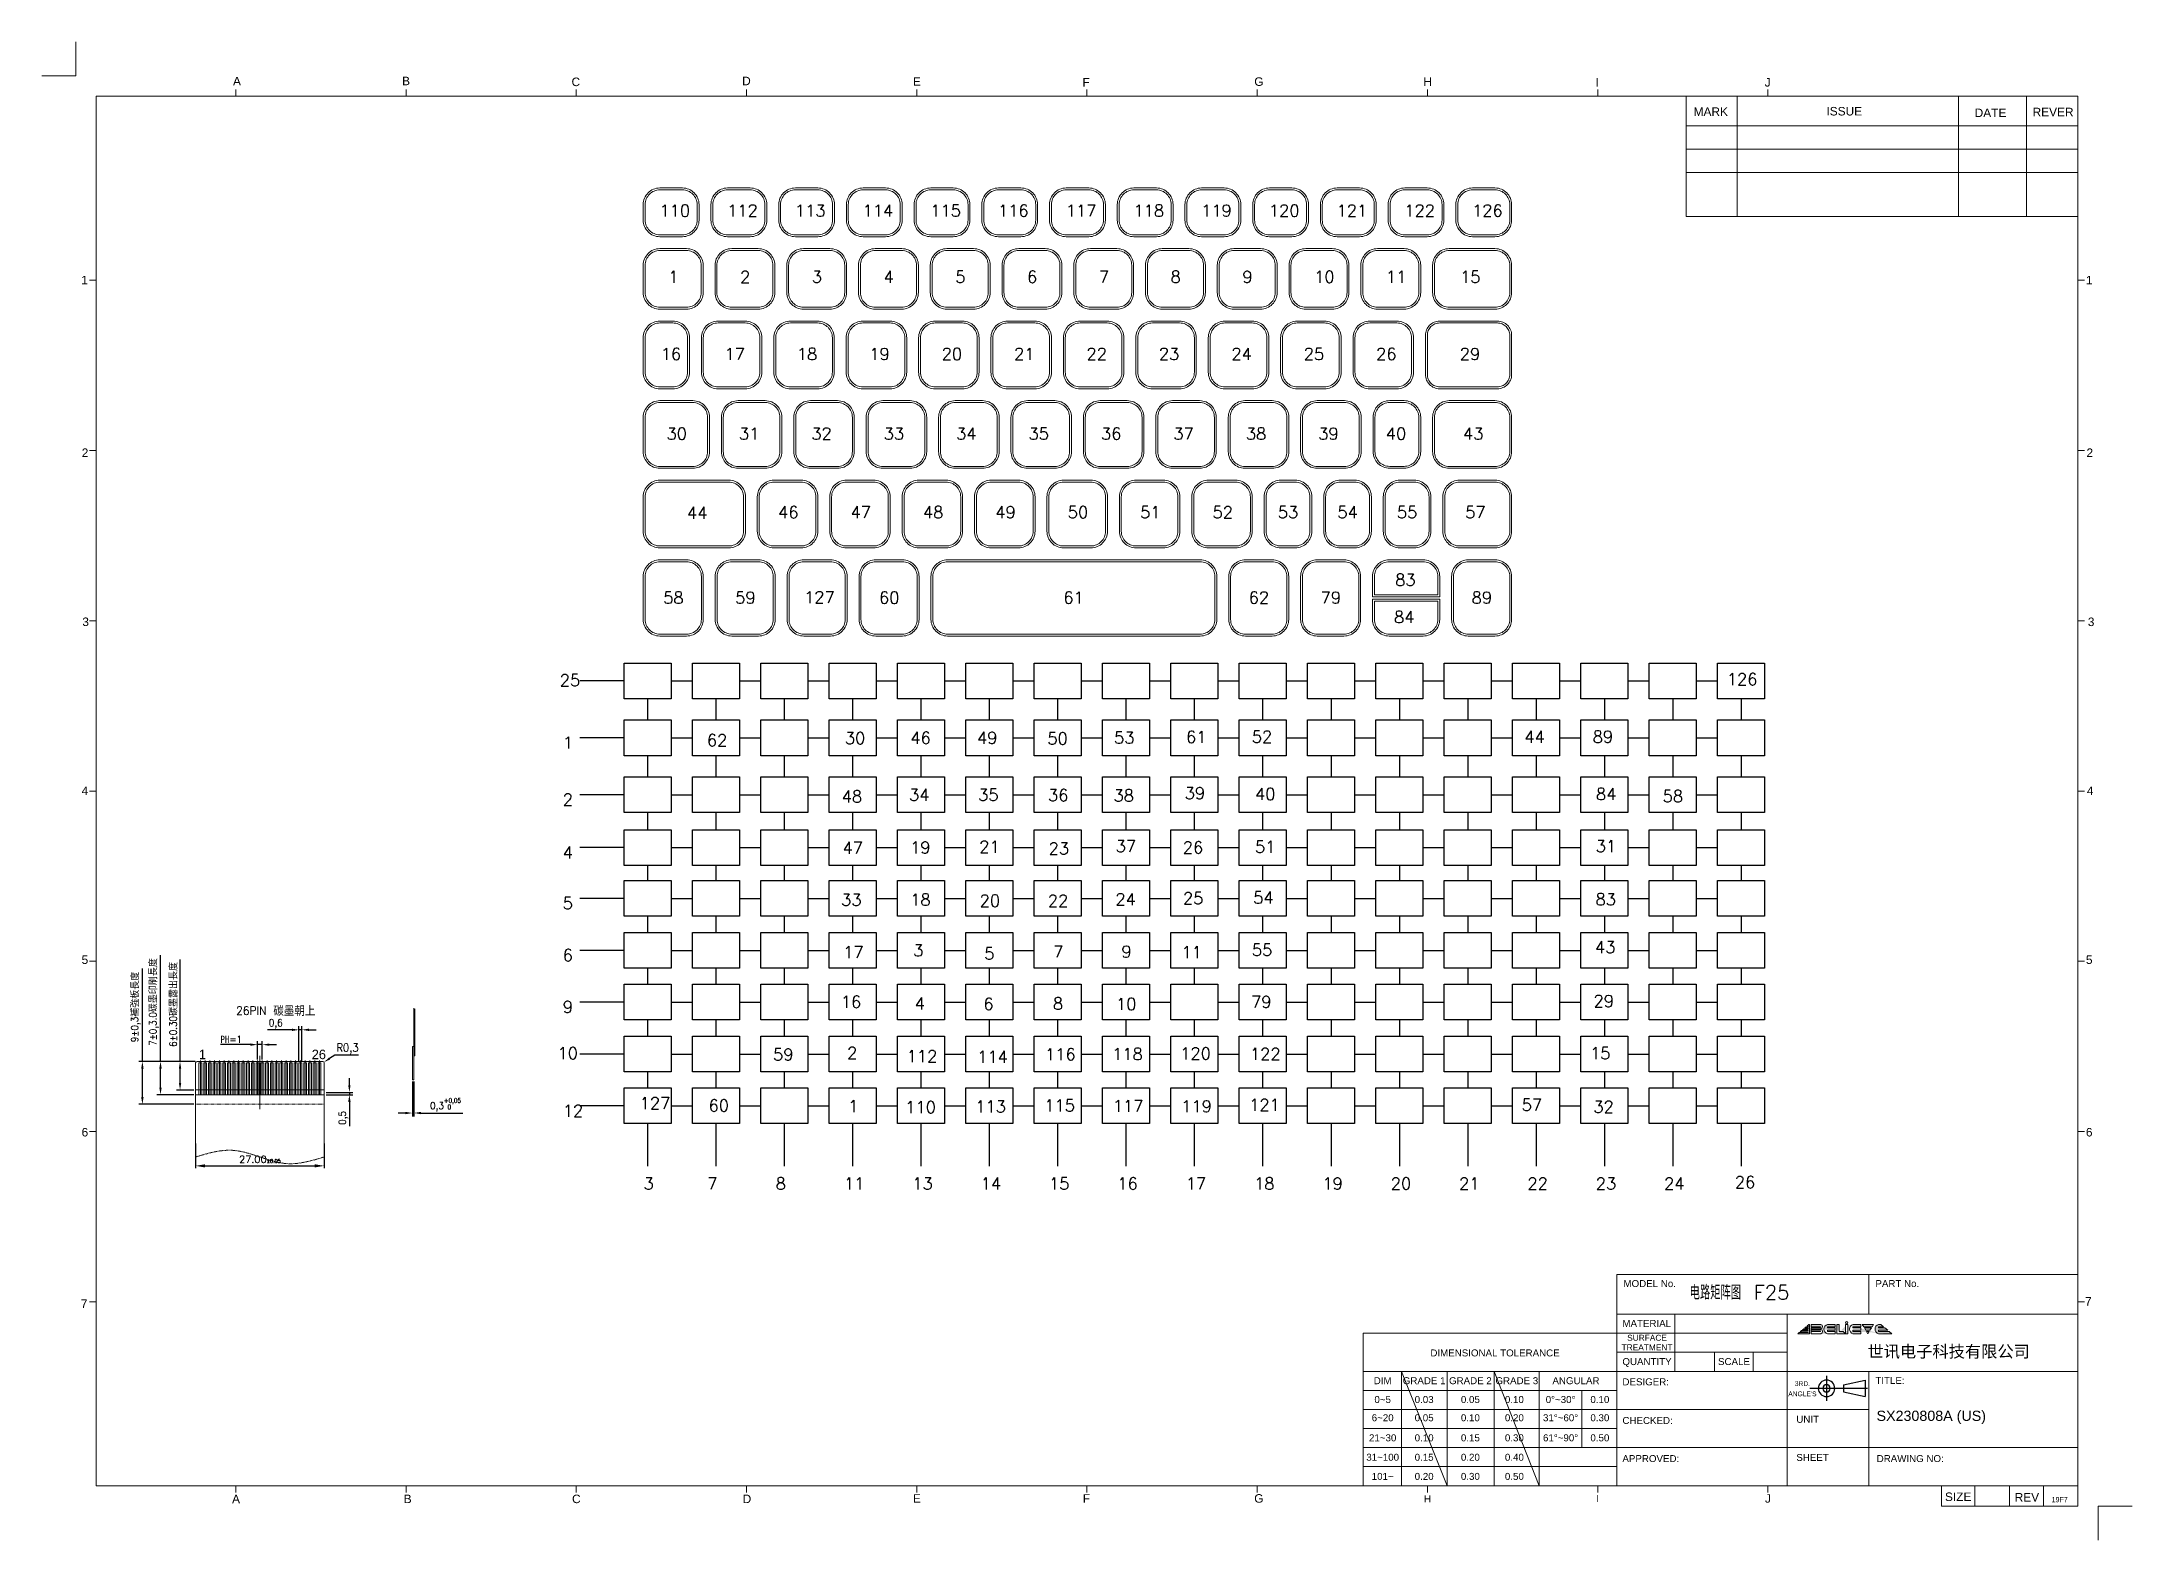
# Model space of a CAD drawing. Header units: millimetres. Extents: x 1461 to 1900, y 363 to 677.
import ezdxf
from ezdxf.enums import TextEntityAlignment as Align

# ---------------------------------------------------------------- set-up
doc = ezdxf.new("R2010")
doc.units = ezdxf.units.MM
for name, pattern in [('CENTER', [50.8, 31.75, -6.35, 6.35, -6.35]), ('DIVIDE', [1.25, 0.5, -0.25, 0, -0.25, 0, -0.25]), ('HIDDEN', [0.2, 0.1, -0.1])]:
    doc.linetypes.add(name, pattern=pattern)
for name, color, linetype in [('censtr', 1, 'CENTER'), ('FRAME', 4, 'Continuous'), ('MEM', 5, 'Continuous'), ('MEM-OUT', 7, 'Continuous'), ('P225', 7, 'Continuous')]:
    doc.layers.add(name, color=color, linetype=linetype)
for name, color, linetype, lineweight in [('CENTER', 1, 'CENTER', 9), ('dim', 82, 'Continuous', 9), ('TEXT', 2, 'Continuous', 0), ('tukuang', 5, 'Continuous', 9)]:
    doc.layers.add(name, color=color, linetype=linetype, lineweight=lineweight)
doc.styles.add('ARIAL', font='arial.ttf')
doc.styles.add('dim', font='txt.shx', dxfattribs={"width": 0.9})
doc.styles.get("Standard").update_dxf_attribs({"font": 'txt', "bigfont": 'gbcbig.shx'})
doc.styles.add('style2', font='arial.ttf', dxfattribs={"height": 2.2})
doc.dimstyles.new('ISO-25$0', dxfattribs={"dimtxt": 1.5, "dimasz": 2, "dimexe": 0.5, "dimexo": 0.6, "dimgap": 0.3, "dimtad": 1, "dimzin": 1, "dimdsep": 46, "dimtxsty": 'Standard', "dimcen": 0, "dimadec": 1, "dimazin": 0, "dimtfac": 1, "dimtofl": 0, "dimtmove": 0, "dimatfit": 3, "dimfxl": 1, "dimarcsym": 0})
doc.dimstyles.new('wyh of ISO-25', dxfattribs={"dimtxt": 2.5, "dimasz": 2.5, "dimexe": 1.25, "dimexo": 0.625, "dimtad": 1, "dimdec": 3, "dimtxsty": 'dim', "dimcen": 2.5, "dimadec": 3, "dimazin": 2, "dimtp": -0.005, "dimtm": -0.005, "dimtfac": 0.65, "dimtdec": 3, "dimtmove": 0, "dimatfit": 3, "dimfxl": 1, "dimarcsym": 0})
doc.dimstyles.new('wyh of ISO-25$4', dxfattribs={"dimtxt": 2.5, "dimasz": 2.5, "dimexe": 1.25, "dimexo": 0.625, "dimtad": 1, "dimtih": 1, "dimtoh": 1, "dimdec": 3, "dimtxsty": 'dim', "dimcen": 0, "dimadec": 3, "dimazin": 2, "dimtp": -0.005, "dimtm": -0.005, "dimtfac": 0.65, "dimtdec": 3, "dimtofl": 0, "dimtmove": 0, "dimatfit": 3, "dimfxl": 1, "dimarcsym": 0})

msp = doc.modelspace()

# ---------------------------------------------------------------- texts
for s, p in [('110', (1590.7888, 640.6456)), ('112', (1605.0041, 640.6456)), ('113', (1619.2196, 640.6456)), ('114', (1633.435, 640.6456)), ('115', (1647.6505, 640.6456)), ('116', (1661.8658, 640.6456)), ('117', (1676.0813, 640.6456)), ('118', (1690.2966, 640.6456)), ('119', (1704.512, 640.6456)), ('120', (1718.7275, 640.6456)), ('121', (1732.943, 640.6456)), ('122', (1747.1585, 640.6456)), ('126', (1761.3736, 640.6456)), (' 1', (1590.4169, 626.7511)), (' 2', (1605.4806, 626.7511)), (' 3', (1620.5443, 626.7511)), (' 4', (1635.608, 626.7511)), (' 5', (1650.6716, 626.7511)), (' 6', (1665.7351, 626.7511)), (' 7', (1680.7988, 626.7511)), (' 8', (1695.8625, 626.7511)), (' 9', (1710.9262, 626.7511)), (' 10', (1725.9898, 626.7511)), (' 11', (1741.0535, 626.7511)), (' 15', (1756.6254, 626.7511)), ('16', (1591.0605, 610.5576)), ('17', (1604.4362, 610.5576)), ('18', (1619.6363, 610.5576)), ('19', (1634.8364, 610.5576)), ('20', (1650.0361, 610.5576)), ('21', (1665.2359, 610.5576)), ('22', (1680.436, 610.5576)), ('23', (1695.6358, 610.5576)), ('24', (1710.8515, 610.5576)), ('25', (1726.0362, 610.5576)), ('26', (1741.2359, 610.5576)), ('29', (1758.7979, 610.5576)), ('30', (1592.2772, 593.8401)), ('31', (1607.4742, 593.8401)), ('32', (1622.6739, 593.8401)), ('33', (1637.874, 593.8401)), ('34', (1653.0742, 593.8401)), ('35', (1668.2739, 593.8401)), ('36', (1683.474, 593.8401)), ('37', (1698.674, 593.8401)), ('38', (1713.8896, 593.8401)), ('39', (1729.0742, 593.8401)), ('40', (1743.2634, 593.8401)), ('43', (1759.4784, 593.8401)), ('44', (1596.567, 577.2019)), ('46', (1615.7041, 577.3573)), ('47', (1630.9038, 577.3573)), ('48', (1646.1039, 577.3573)), ('49', (1661.304, 577.3573)), ('50', (1676.5035, 577.3573)), ('51', (1691.7039, 577.3573)), ('52', (1706.9038, 577.3573)), ('53', (1720.6058, 577.3573)), ('54', (1733.1054, 577.3573)), ('55', (1745.6055, 577.3573)), ('57', (1759.9378, 577.3573)), ('58', (1591.5849, 559.4213)), ('59', (1606.6847, 559.4213)), ('127', (1621.1514, 559.4916)), ('60', (1636.8848, 559.4213)), ('61', (1675.5827, 559.4213)), ('62', (1714.485, 559.4213)), ('79', (1729.5842, 559.4213)), ('83', (1745.2399, 563.1436)), ('89', (1761.2853, 559.4213)), ('84', (1744.9875, 555.364)), ('126', (1814.8487, 542.2965)), ('49', (1657.4629, 530.0004)), ('52', (1715.1375, 530.2346)), ('89', (1786.7044, 530.2346)), ('48', (1629.0547, 517.7059)), ('34', (1643.188, 518.0488)), ('35', (1657.6977, 518.0229)), ('36', (1672.3489, 517.9755)), ('38', (1686.1114, 517.8829)), ('39', (1701.0505, 518.4045)), ('40', (1715.818, 518.2169)), ('84', (1787.3849, 518.2169)), ('47', (1629.2127, 506.9059)), ('19', (1643.4019, 506.9895)), ('21', (1657.9253, 507.1175)), ('23', (1672.4877, 506.7906)), ('37', (1686.5771, 507.2604)), ('26', (1700.6507, 507.0063)), ('33', (1628.93, 496.0017)), ('18', (1643.4392, 496.0421)), ('20', (1658.0102, 495.8174)), ('22', (1672.3161, 495.8096)), ('24', (1686.5023, 496.1095)), ('25', (1700.6902, 496.3334)), ('83', (1787.3033, 496.1105)), ('17', (1629.3581, 485.0084)), (' 3', (1641.8328, 485.4097)), (' 5', (1656.7457, 484.7378)), (' 7', (1671.2218, 485.1232)), (' 9', (1685.5437, 485.1296)), (' 11', (1698.1523, 485.0204)), ('55', (1715.1692, 485.4864)), ('43', (1787.1785, 486.0881)), ('16', (1628.8671, 474.5893)), (' 4', (1642.1466, 474.2241)), (' 6', (1656.5749, 474.1412)), (' 8', (1671.166, 474.2337)), (' 10', (1684.3978, 474.1378)), ('29', (1786.881, 474.76)), (' 2', (1627.9567, 463.8677)), ('112', (1642.6959, 463.2014)), ('114', (1657.4983, 463.0469)), ('116', (1671.7339, 463.5738)), ('118', (1685.8173, 463.6458)), ('120', (1700.1115, 463.7722)), ('122', (1714.7503, 463.6579)), ('15', (1786.146, 463.8134)), (' 1', (1628.1954, 452.693)), ('110', (1642.3917, 452.4752)), ('113', (1657.0889, 452.6077)), ('115', (1671.5893, 452.8643)), ('117', (1685.951, 452.7432)), ('119', (1700.326, 452.6708)), ('121', (1714.5791, 452.9671))]:
    msp.add_text(s, height=2.5).set_placement(p)
at = {"color": 2}
for s, p in [('62', (1600.7418, 529.51)), ('57', (1771.7993, 452.9671))]:
    msp.add_text(s, height=2.5, dxfattribs=at).set_placement(p)
at = {"color": 3}
for s, p in [('30', (1629.7143, 529.9526)), ('46', (1643.4659, 530.019)), ('50', (1672.2224, 529.8817)), ('53', (1686.2331, 530.0449)), ('61', (1701.3342, 530.1805)), ('51', (1715.8117, 507.1372)), ('31', (1787.3404, 507.2717)), ('54', (1715.4392, 496.4673)), ('79', (1714.9945, 474.5943)), ('32', (1786.8406, 452.5605))]:
    msp.add_text(s, height=2.5, dxfattribs=at).set_placement(p)
at = {"color": 1}
for s, p in [('44', (1772.3577, 530.2346)), ('59', (1614.645, 463.55)), ('127', (1586.6446, 453.3145)), ('60', (1601.1112, 452.8441))]:
    msp.add_text(s, height=2.5, dxfattribs=at).set_placement(p)
at = {"color": 4}
msp.add_text('58', height=2.5, dxfattribs=at).set_placement((1801.3813, 517.7735))
at = {"attachment_point": 1}
for s, insert, char_height, width in [('25', (1569.8668, 544.5912), 2.5, 10.05583), ('1', (1570.4878, 531.4927), 2.5, 10.05583), ('2', (1570.4878, 519.5572), 2.5, 10.05583), ('4', (1570.4878, 508.4593), 2.5, 10.05583), ('5', (1570.4878, 497.7801), 2.5, 10.05583), ('6', (1570.4878, 486.8746), 2.5, 10.05583), ('9', (1570.4878, 476.0283), 2.5, 10.05583), ('{\\fYouYuan|b0|i0|c134|p49;1}', (1494.1118, 465.8085), 2, 0.58302), ('{\\fYouYuan|b0|i0|c134|p49;26}', (1517.7995, 465.8085), 2, 0.58302), ('10', (1569.3966, 466.3336), 2.5, 10.05583), ('12', (1570.4878, 454.2172), 2.5, 10.05583), ('3', (1587.4646, 438.9589), 2.5, 10.05583), ('7', (1600.8393, 438.9589), 2.5, 10.05583), ('8', (1615.186, 438.9589), 2.5, 10.05583), ('11', (1629.5327, 438.9589), 2.5, 10.05583), ('13', (1643.8795, 438.9589), 2.5, 10.05583), ('14', (1658.2262, 438.9589), 2.5, 10.05583), ('15', (1672.5729, 438.9589), 2.5, 10.05583), ('16', (1686.9196, 438.9589), 2.5, 10.05583), ('17', (1701.2664, 438.9589), 2.5, 10.05583), ('18', (1715.6131, 438.9589), 2.5, 10.05583), ('19', (1729.9598, 438.9589), 2.5, 10.05583), ('20', (1744.3066, 438.9589), 2.5, 10.05583), ('21', (1758.6533, 438.9589), 2.5, 10.05583), ('22', (1773, 438.9589), 2.5, 10.05583), ('23', (1787.3467, 438.9589), 2.5, 10.05583), ('24', (1801.6935, 438.9589), 2.5, 10.05583), ('26', (1816.5338, 439.2643), 2.5, 10.05583), ('{\\Ftxt,gbcbig|c134;电路矩阵图 }F25', (1807.0476, 416.3563), 3, 34.500525)]:
    msp.add_mtext(s, dxfattribs=dict(at, insert=insert, char_height=char_height, width=width))
at = {"layer": 'TEXT', "color": 0, "style": 'style2'}
for s, height, p in [('SX230808A (US) ', 2.144054, (1846.2854, 387.8947)), ('19F7', 1.07203, (1883.0298, 370.8327))]:
    msp.add_text(s, height=height, dxfattribs=at).set_placement(p)
at = {"layer": 'TEXT', "lineweight": 0, "insert": (1510.2705, 473.8911), "char_height": 1.8, "attachment_point": 5, "style": 'dim'}
msp.add_mtext('26PIN 碳墨朝上', dxfattribs=at)

# ---------------------------------------------------------------- blocks, each defined once
blk = doc.blocks.new('A$C2A432875')
at = {"layer": 'FRAME'}
for p, q in [((12.02, 7.35), (12.02, 0)), ((0, 3.7), (16.9, 3.7)), ((7.03, 4.77), (0.7, 6.11)), ((0.7, 6.11), (0.7, 1.29)), ((7.03, 2.63), (0.7, 1.29)), ((7.03, 4.77), (7.03, 2.63))]:
    blk.add_line(p, q, dxfattribs=at)
for radius in [2.41, 1.07]:
    blk.add_circle((12.02, 3.7), radius, dxfattribs=at)
blk = doc.blocks.new('A2KUANG')
at = {"layer": 'tukuang', "lineweight": 13}
h = blk.add_hatch(color=256, dxfattribs=at)
h.dxf.hatch_style = 1
edge = h.paths.add_edge_path()
edge.add_arc((203.04, 68.38), 0.486, 0, 360)
h.paths.add_polyline_path([(202.55, 63.8), (203.52, 63.8), (203.52, 67.69), (202.55, 67.69)])
h.paths.add_polyline_path([(201.58, 64.76), (202.55, 63.8), (198.82, 63.8), (198.82, 67.69), (199.8, 67.69), (199.8, 64.76)], flags=17)
edge = h.paths.add_edge_path(flags=17)
edge.add_line((205.65, 65.26), (205.65, 64.76))
edge.add_line((205.65, 64.76), (208.9, 64.76))
edge.add_line((208.9, 64.76), (208.9, 63.8))
edge.add_line((208.9, 63.8), (205.65, 63.8))
edge.add_arc((206.19, 65.74), 2.02, 105.31886, 254.68114, ccw=False)
edge.add_line((205.65, 67.69), (208.9, 67.69))
edge.add_line((208.9, 67.69), (208.9, 66.72))
edge.add_line((208.9, 66.72), (205.65, 66.72))
edge.add_line((205.65, 66.72), (205.65, 66.23))
edge.add_line((205.65, 66.23), (208.9, 66.23))
edge.add_line((208.9, 66.23), (208.9, 65.26))
edge.add_line((208.9, 65.26), (205.65, 65.26))
edge = h.paths.add_edge_path(flags=17)
edge.add_line((216.38, 65.26), (216.38, 64.76))
edge.add_line((216.38, 64.76), (220.82, 64.76))
edge.add_line((220.82, 64.76), (221.96, 63.8))
edge.add_line((221.96, 63.8), (216.38, 63.8))
edge.add_arc((216.91, 65.74), 2.02, 105.31886, 254.68114, ccw=False)
edge.add_line((216.38, 67.69), (217.32, 67.69))
edge.add_line((217.32, 67.69), (218.48, 66.72))
edge.add_line((218.48, 66.72), (216.38, 66.72))
edge.add_line((216.38, 66.72), (216.38, 66.23))
edge.add_line((216.38, 66.23), (219.06, 66.23))
edge.add_line((219.06, 66.23), (220.22, 65.26))
edge.add_line((220.22, 65.26), (216.38, 65.26))
h.paths.add_polyline_path([(211.88, 63.8), (211.31, 64.76), (212.46, 64.76)], flags=17)
h.paths.add_polyline_path([(212.77, 65.26), (213.36, 66.23), (210.42, 66.23), (211.01, 65.26)], flags=17)
h.paths.add_polyline_path([(213.66, 66.72), (214.24, 67.69), (209.54, 67.69), (210.13, 66.72)], flags=17)
edge = h.paths.add_edge_path(flags=17)
edge.add_line((194.93, 64.76), (194.93, 65.26))
edge.add_line((194.93, 65.26), (198.17, 65.26))
edge.add_line((198.17, 65.26), (198.17, 66.23))
edge.add_line((198.17, 66.23), (194.93, 66.23))
edge.add_line((194.93, 66.23), (194.93, 66.72))
edge.add_line((194.93, 66.72), (198.17, 66.72))
edge.add_line((198.17, 66.72), (198.17, 67.69))
edge.add_line((198.17, 67.69), (194.93, 67.69))
edge.add_arc((195.46, 65.74), 2.02, 105.31886, 254.68114)
edge.add_line((194.93, 63.8), (198.17, 63.8))
edge.add_line((198.17, 63.8), (198.17, 64.76))
edge.add_line((198.17, 64.76), (194.93, 64.76))
edge = h.paths.add_edge_path()
edge.add_arc((191.84, 64.89), 0.134, 278.06659, 441.93341)
edge.add_line((191.86, 65.02), (188.09, 65.02))
edge.add_line((188.09, 65.02), (188.09, 65.61))
edge.add_line((188.09, 65.61), (192.19, 65.61))
edge.add_arc((191.84, 64.7), 0.97, -68.87674, 68.87674, ccw=False)
edge.add_line((192.19, 63.8), (188.09, 63.8))
edge.add_line((188.09, 63.8), (188.09, 64.76))
edge.add_line((188.09, 64.76), (191.86, 64.76))
edge = h.paths.add_edge_path(flags=17)
edge.add_arc((191.84, 66.6), 0.134, 278.06659, 441.93341)
edge.add_line((191.86, 66.73), (188.09, 66.73))
edge.add_line((188.09, 66.73), (188.09, 67.69))
edge.add_line((188.09, 67.69), (192.19, 67.69))
edge.add_arc((191.84, 66.78), 0.97, -68.87674, 68.87674, ccw=False)
edge.add_line((192.19, 65.88), (188.09, 65.88))
edge.add_line((188.09, 65.88), (188.09, 66.47))
edge.add_line((188.09, 66.47), (191.86, 66.47))
h.paths.add_polyline_path([(187.12, 67.69), (187.45, 67.69), (187.45, 63.81), (182.42, 63.81), (183.01, 64.29), (186.8, 64.29), (186.8, 64.62), (183.4, 64.62), (183.99, 65.1), (186.8, 65.1), (186.8, 65.43), (184.38, 65.43), (184.97, 65.91), (186.8, 65.91), (186.8, 66.24), (185.36, 66.24), (185.95, 66.72), (186.8, 66.72), (186.8, 67.05), (186.34, 67.05)])
edge = h.paths.add_edge_path()
edge.add_line((203.04, 67.69), (202.55, 67.69))
edge.add_line((217.26, 63.8), (221.96, 63.8))
edge.add_line((188.09, 65.88), (192.19, 65.88))
edge.add_line((188.09, 65.61), (192.19, 65.61))
edge.add_line((186.8, 65.91), (184.97, 65.91))
edge.add_line((187.45, 63.81), (182.75, 63.81))
edge.add_line((198.82, 63.8), (199.47, 63.8))
at = {"layer": 'tukuang', "color": 7}
for p, q in [((-540.47, 591.76), (-540.47, 606.05)), ((-540.47, 591.76), (-554.77, 591.76)), ((300, 583.18), (-531.9, 583.18)), ((-531.9, 583.18), (-531.9, 0)), ((-473.29, 583.18), (-473.29, 586.04)), ((-401.82, 583.18), (-401.82, 586.04)), ((-330.35, 583.18), (-330.35, 586.04)), ((-258.89, 583.18), (-258.89, 586.04)), ((-187.42, 583.18), (-187.42, 586.04)), ((-115.95, 583.18), (-115.95, 586.04)), ((-44.48, 583.18), (-44.48, 586.04)), ((26.99, 583.18), (26.99, 586.04)), ((98.46, 583.18), (98.46, 586.04)), ((135.62, 583.18), (135.62, 560.99)), ((135.62, 583.18), (135.62, 570.8)), ((157.06, 583.18), (157.06, 560.99)), ((157.06, 583.18), (157.06, 570.8)), ((169.92, 583.18), (169.92, 586.04)), ((249.97, 583.18), (249.97, 560.99)), ((249.97, 583.18), (249.97, 570.8)), ((278.56, 583.18), (278.56, 560.99)), ((278.56, 583.18), (278.56, 570.8)), ((300, 583.18), (300, -8.58)), ((135.62, 573.37), (135.62, 532.73)), ((135.62, 570.8), (300, 570.8)), ((157.06, 573.37), (157.06, 532.73)), ((249.97, 573.37), (249.97, 532.73)), ((278.56, 573.37), (278.56, 532.73)), ((135.62, 560.99), (300, 560.99)), ((135.62, 551.18), (300, 551.18)), ((135.62, 532.73), (300, 532.73)), ((-531.9, 506), (-534.75, 506)), ((300, 506), (302.86, 506)), ((-531.9, 434.53), (-534.75, 434.53)), ((300, 434.53), (302.86, 434.53)), ((-531.9, 363.06), (-534.75, 363.06)), ((300, 363.06), (302.86, 363.06)), ((-531.9, 291.59), (-534.75, 291.59)), ((300, 291.59), (302.86, 291.59)), ((-531.9, 220.12), (-534.75, 220.12)), ((300, 220.12), (302.86, 220.12)), ((-531.9, 148.65), (-534.75, 148.65)), ((300, 148.65), (302.86, 148.65)), ((106.5, 0), (106.5, 88.62)), ((212.27, 88.62), (106.5, 88.62)), ((212.27, 88.62), (300, 88.62)), ((212.27, 72), (212.27, 88.62)), ((300, -8.58), (300, 88.62)), ((-531.9, 77.19), (-534.75, 77.19)), ((212.27, 72), (106.5, 72)), ((130.89, 72), (130.89, 48)), ((177.96, 72), (177.96, 0)), ((212.27, 72), (300, 72)), ((300, 77.19), (302.86, 77.19)), ((0, 0), (0, 64)), ((0, 64), (106.5, 64)), ((106.5, 64), (177.96, 64)), ((182.42, 63.81), (183.01, 64.29)), ((187.45, 63.81), (182.42, 63.81)), ((187.45, 63.81), (182.75, 63.81)), ((186.8, 64.29), (183.01, 64.29)), ((183.4, 64.62), (183.99, 65.1)), ((186.8, 64.62), (183.4, 64.62)), ((183.4, 64.62), (183.4, 64.62)), ((186.8, 65.1), (183.99, 65.1)), ((184.38, 65.43), (184.97, 65.91)), ((186.8, 65.43), (184.38, 65.43)), ((186.8, 65.91), (184.97, 65.91)), ((186.8, 65.91), (184.97, 65.91)), ((185.36, 66.24), (185.95, 66.72)), ((186.8, 66.24), (185.36, 66.24)), ((186.8, 66.72), (185.95, 66.72)), ((186.34, 67.05), (187.12, 67.69)), ((186.8, 67.05), (186.34, 67.05)), ((186.8, 67.05), (186.8, 66.72)), ((186.8, 66.24), (186.8, 65.91)), ((186.8, 65.43), (186.8, 65.1)), ((186.8, 64.62), (186.8, 64.29)), ((187.12, 67.69), (187.45, 67.69)), ((187.45, 63.81), (187.45, 67.69)), ((188.09, 67.69), (192.19, 67.69)), ((188.09, 66.73), (188.09, 67.69)), ((191.86, 66.73), (188.09, 66.73)), ((188.09, 66.47), (188.09, 65.88)), ((188.09, 66.47), (191.86, 66.47)), ((188.09, 65.88), (192.19, 65.88)), ((188.09, 65.88), (192.19, 65.88)), ((188.09, 65.61), (192.19, 65.61)), ((188.09, 65.61), (192.19, 65.61)), ((188.09, 65.02), (188.09, 65.61)), ((188.09, 65.02), (191.86, 65.02)), ((188.09, 64.76), (188.09, 63.8)), ((191.86, 64.76), (188.09, 64.76)), ((188.09, 63.8), (192.19, 63.8)), ((194.93, 67.69), (198.17, 67.69)), ((194.93, 66.72), (194.93, 66.23)), ((194.93, 66.72), (198.17, 66.72)), ((194.93, 66.23), (198.17, 66.23)), ((194.93, 65.26), (198.17, 65.26)), ((194.93, 64.76), (194.93, 65.26)), ((194.93, 64.76), (198.17, 64.76)), ((194.93, 63.8), (198.17, 63.8)), ((198.17, 67.69), (198.17, 66.72)), ((198.17, 66.23), (198.17, 65.26)), ((198.17, 64.76), (198.17, 63.8)), ((198.82, 67.69), (198.82, 63.8)), ((198.82, 67.69), (199.8, 67.69)), ((198.82, 63.8), (202.55, 63.8)), ((198.82, 63.8), (199.47, 63.8)), ((199.8, 64.76), (199.8, 67.69)), ((199.8, 64.76), (201.58, 64.76)), ((201.58, 64.76), (202.55, 63.8)), ((202.55, 67.69), (202.55, 63.8)), ((203.04, 67.69), (202.55, 67.69)), ((202.55, 67.69), (203.52, 67.69)), ((202.55, 67.04), (202.55, 67.04)), ((202.55, 63.8), (203.52, 63.8)), ((203.52, 63.8), (203.52, 67.69)), ((205.65, 67.69), (208.9, 67.69)), ((205.65, 66.72), (205.65, 66.23)), ((205.65, 66.72), (208.9, 66.72)), ((205.65, 66.23), (208.9, 66.23)), ((205.65, 65.26), (208.9, 65.26)), ((205.65, 65.26), (205.65, 64.76)), ((205.65, 64.76), (208.9, 64.76)), ((205.65, 63.8), (208.9, 63.8)), ((208.9, 67.69), (208.9, 66.72)), ((208.9, 66.23), (208.9, 65.26)), ((208.9, 64.76), (208.9, 63.8)), ((209.54, 67.69), (214.24, 67.69)), ((210.13, 66.72), (209.54, 67.69)), ((210.13, 66.72), (213.66, 66.72)), ((210.42, 66.23), (213.36, 66.23)), ((211.01, 65.26), (210.42, 66.23)), ((211.01, 65.26), (212.77, 65.26)), ((211.31, 64.76), (212.46, 64.76)), ((211.88, 63.8), (211.31, 64.76)), ((211.88, 63.8), (212.46, 64.76)), ((212.77, 65.26), (213.36, 66.23)), ((213.66, 66.72), (214.24, 67.69)), ((216.38, 67.69), (217.32, 67.69)), ((216.38, 66.72), (216.38, 66.23)), ((216.38, 66.72), (218.48, 66.72)), ((216.38, 66.23), (219.06, 66.23)), ((216.38, 65.26), (220.22, 65.26)), ((216.38, 65.26), (216.38, 64.76)), ((216.38, 64.76), (220.82, 64.76)), ((216.38, 63.8), (221.96, 63.8)), ((217.26, 63.8), (221.96, 63.8)), ((218.48, 66.72), (217.32, 67.69)), ((219.06, 66.23), (220.22, 65.26)), ((220.82, 64.76), (221.96, 63.8)), ((177.96, 56), (106.5, 56)), ((147.56, 56), (147.56, 48)), ((163.8, 48), (163.8, 56)), ((0, 48), (106.5, 48)), ((16.1, 48), (35.2, 0)), ((16.1, 0), (16.1, 48)), ((35.2, 0), (35.2, 48)), ((55.02, 48), (73.91, 0)), ((55.02, 0), (55.02, 48)), ((73.91, 0), (73.91, 48)), ((106.5, 48), (177.96, 48)), ((177.96, 48), (300, 48)), ((212.27, 48), (212.27, 0)), ((0, 40), (61.94, 40)), ((61.94, 40), (106.5, 40)), ((91.86, 16), (91.86, 40)), ((0, 32), (61.94, 32)), ((61.94, 32), (106.5, 32)), ((177.96, 32), (106.5, 32)), ((212.27, 32), (177.96, 32)), ((0, 24), (61.94, 24)), ((61.94, 24), (106.5, 24)), ((0, 16), (61.94, 16)), ((61.94, 16), (106.5, 16)), ((106.5, 16), (300, 16)), ((-531.9, 0), (300, 0)), ((-473.29, 0), (-473.29, -2.86)), ((-401.82, 0), (-401.82, -2.86)), ((-330.35, 0), (-330.35, -2.86)), ((-258.89, 0), (-258.89, -2.86)), ((-187.42, 0), (-187.42, -2.86)), ((-115.95, 0), (-115.95, -2.86)), ((-44.48, 0), (-44.48, -2.86)), ((0, 8), (106.5, 8)), ((0, 0), (106.5, 0)), ((26.99, 0), (26.99, -2.86)), ((98.46, 0), (98.46, -2.86)), ((106.5, 0), (300, 0)), ((169.92, 0), (169.92, -2.86)), ((242.82, 0), (242.82, -8.58)), ((256.83, 0), (256.83, -8.58)), ((271.41, 0), (271.41, -8.58)), ((285.7, 0), (285.7, -8.58)), ((242.82, -8.58), (300, -8.58)), ((308.57, -8.58), (322.87, -8.58)), ((308.57, -22.87), (308.57, -8.58))]:
    blk.add_line(p, q, dxfattribs=at)
blk.add_circle((203.04, 68.38), 0.486, dxfattribs=at)
for centre, radius, start, end in [((191.84, 66.6), 0.134, 278.06659, 81.93341), ((191.84, 64.89), 0.134, 278.06659, 81.93341), ((191.84, 66.78), 0.97, 291.12326, 68.87674), ((191.84, 64.7), 0.97, 291.12326, 68.87674), ((195.46, 65.74), 2.02, 105.31886, 254.68114), ((206.19, 65.74), 2.02, 105.31886, 254.68114), ((216.91, 65.74), 2.02, 105.31886, 254.68114)]:
    blk.add_arc(centre, radius, start, end, dxfattribs=at)
at = {"layer": 'tukuang', "color": 7, "xscale": -1.429369565217391, "yscale": 1.429369565217391, "zscale": 1.429369565217391}
blk.add_blockref('A$C2A432875', (211.72, 35.57), dxfattribs=at)
at = {"insert": (211.71, 58.84), "char_height": 5, "width": 83.5081, "attachment_point": 1}
blk.add_mtext('{\\fMicrosoft YaHei|b0|i0|c134|p34;世讯电子科技有限公司}', dxfattribs=at)
at = {"layer": 'tukuang', "color": 7, "style": 'ARIAL'}
for s, height, p in [('A', 3.57, (-472.83, 589.55)), ('B', 3.57, (-401.84, 589.61)), ('C', 3.57, (-330.56, 589.25)), ('D', 3.57, (-258.92, 589.61)), ('E', 3.57, (-187.37, 589.4)), ('F', 3.57, (-116.34, 589.08)), ('G', 3.57, (-43.78, 589.36)), ('H', 3.57, (27.08, 589.36)), ('I', 3.57, (98.28, 589.06)), ('J', 3.57, (169.83, 589.06)), ('1', 3.57, (-536.84, 506.04)), ('1', 3.57, (304.83, 506.04)), ('2', 3.57, (-536.61, 433.58)), ('2', 3.57, (305.06, 433.58)), ('3', 3.57, (-536.36, 362.61)), ('3', 3.57, (305.62, 362.61)), ('4', 3.57, (-536.68, 291.69)), ('4', 3.57, (305.23, 291.69)), ('5', 3.57, (-536.68, 220.77)), ('5', 3.57, (304.82, 220.77)), ('6', 3.57, (-536.68, 148.37)), ('6', 3.57, (304.82, 148.37)), ('7', 3.57, (304.44, 77.35)), ('7', 3.57, (-537, 76.4)), ('A', 3.57, (-473.22, -5.56)), ('B', 3.57, (-401.15, -5.53)), ('C', 3.57, (-330.35, -5.53)), ('D', 3.57, (-258.71, -5.53)), ('E', 3.57, (-187.36, -5.36)), ('F', 3.57, (-116.2, -5.35)), ('G', 3.57, (-43.8, -5.35)), ('H', 2.93, (27.02, -5.56)), ('I', 2.93, (98.46, -5.36)), ('J', 3.57, (169.93, -5.36))]:
    blk.add_text(s, height=height, dxfattribs=at).set_placement(p, align=Align.MIDDLE_CENTER)
for s, height, p in [('ISSUE', 3.573, (194.5, 575.14)), ('DATE', 3.573, (256.73, 574.46)), ('REVER', 3.573, (281.05, 574.8)), ('MODEL No.', 2.926, (109.29, 83.37)), ('PART No.', 2.926, (215.06, 83.37)), ('MATERIAL', 2.926, (108.84, 66.63)), ('QUANTITY', 2.926, (108.84, 50.63)), ('SCALE', 2.926, (148.98, 50.63)), ('DESIGER:', 2.926, (108.86, 42.13)), ('TITLE:', 2.926, (215.06, 42.74)), ('CHECKED:', 2.926, (108.85, 25.91)), ('UNIT', 2.926, (181.86, 26.41)), ('APPROVED:', 2.926, (108.84, 9.92)), ('SHEET', 2.926, (181.86, 10.41)), ('DRAWING NO:', 2.9261, (215.59, 9.92)), ('SIZE', 3.573, (244.25, -6.43)), ('REV', 3.573, (273.52, -6.64))]:
    blk.add_text(s, height=height, dxfattribs=at).set_placement(p)
for s, height, p in [('SURFACE', 2.5, (119.18, 62.09)), ('TREATMENT', 2.5, (119.18, 58.09)), ("ANGLE'S", 2, (184.41, 38.54)), ('3RD.', 2, (184.41, 42.83))]:
    blk.add_text(s, height=height, dxfattribs=at).set_placement(p, align=Align.MIDDLE)
at = {"layer": 'tukuang', "color": 7, "insert": (138.73, 578.52), "char_height": 3.573, "width": 14.2937, "attachment_point": 1, "style": 'ARIAL'}
blk.add_mtext('MARK', dxfattribs=at)
at = {"layer": 'tukuang', "color": 7, "attachment_point": 2, "line_spacing_factor": 0.9, "style": 'ARIAL'}
for s, insert, char_height, width in [('DIMENSIONAL TOLERANCE', (55.36, 57.19), 2.9261, 90.4672), ('DIM', (8.19, 45.53), 2.926, 12.9239), ('GRADE 1', (25.6, 45.53), 2.926, 24.1246), ('GRADE 2', (45.01, 45.53), 2.926, 24.1246), ('GRADE 3', (64.51, 45.53), 2.926, 24.1246), ('ANGULAR', (89.34, 45.53), 2.926, 24.1246), ('0~5', (8.19, 37.63), 2.926, 12.9239), ('0.03', (25.6, 37.63), 2.926, 17.2318), ('0.05', (45.01, 37.63), 2.926, 17.2318), ('0.10', (63.48, 37.63), 2.926, 17.2318), ('0%%D~30%%D', (82.88, 37.63), 2.926, 12.9239), ('0.10', (99.38, 37.63), 2.926, 17.2318), ('6~20', (8.19, 29.98), 2.926, 17.2318), ('0.05', (25.6, 29.98), 2.926, 17.2318), ('0.10', (45.01, 29.98), 2.926, 17.2318), ('0.20', (63.48, 29.98), 2.926, 17.2318), ('31%%D~60%%D', (82.88, 29.98), 2.9261, 17.2318), ('0.30', (99.38, 29.98), 2.926, 17.2318), ('21~30', (8.19, 21.56), 2.926, 21.5398), ('0.10', (25.6, 21.56), 2.926, 17.2318), ('0.15', (45.01, 21.56), 2.926, 17.2318), ('0.30', (63.48, 21.56), 2.926, 17.2318), ('61%%D~90%%D', (82.88, 21.56), 2.9261, 21.5398), ('0.50', (99.38, 21.56), 2.926, 17.2318), ('31~100', (8.19, 13.4), 2.926, 25.8478), ('0.15', (25.6, 13.4), 2.926, 17.2318), ('0.20', (45.01, 13.4), 2.926, 17.2318), ('0.40', (63.48, 13.4), 2.926, 17.2318), ('101~', (8.19, 5.37), 2.926, 17.2318), ('0.20', (25.6, 5.37), 2.926, 17.2318), ('0.30', (45.01, 5.37), 2.926, 17.2318), ('0.50', (63.48, 5.37), 2.926, 17.2318)]:
    blk.add_mtext(s, dxfattribs=dict(at, insert=insert, char_height=char_height, width=width))
blk = doc.blocks.new('*D4')
at = {"layer": 'Defpoints', "color": 0}
for p in [(1538.96, 459.5), (1539.26, 459.5), (1539.26, 452.51)]:
    blk.add_point(p, dxfattribs=at)
at = {"layer": 'dim', "color": 0, "lineweight": -2}
for p, q in [((1538.96, 459.13), (1538.96, 451.76)), ((1539.26, 459.13), (1539.26, 451.76)), ((1537.46, 452.51), (1535.96, 452.51)), ((1538.96, 452.51), (1539.26, 452.51)), ((1540.76, 452.51), (1549.52, 452.51))]:
    blk.add_line(p, q, dxfattribs=at)
at = {"layer": 'dim', "color": 0}
for points in [[(1537.46, 452.76), (1537.46, 452.26), (1538.96, 452.51)], [(1540.76, 452.76), (1540.76, 452.26), (1539.26, 452.51)]]:
    blk.add_solid(points, dxfattribs=at)
at = {"layer": 'dim', "color": 0, "lineweight": 0, "insert": (1545.89, 454.23), "char_height": 1.5, "attachment_point": 5, "style": 'dim'}
blk.add_mtext('0,3{\\H0.975000;\\S+0,05^  0;}', dxfattribs=at)
blk = doc.blocks.new('*D5')
at = {"layer": 'Defpoints', "color": 0}
for p in [(1493.72, 463.34), (1486.05, 456.34), (1493.42, 456.34)]:
    blk.add_point(p, dxfattribs=at)
at = {"layer": 'dim', "color": 0, "lineweight": -2}
for p, q in [((1486.05, 463.34), (1486.05, 485.61)), ((1493.35, 463.34), (1485.3, 463.34)), ((1486.05, 457.84), (1486.05, 461.84)), ((1493.05, 456.34), (1485.3, 456.34))]:
    blk.add_line(p, q, dxfattribs=at)
at = {"layer": 'dim', "color": 0}
for points in [[(1485.8, 461.84), (1486.3, 461.84), (1486.05, 463.34)], [(1485.8, 457.84), (1486.3, 457.84), (1486.05, 456.34)]]:
    blk.add_solid(points, dxfattribs=at)
at = {"layer": 'dim', "color": 0, "lineweight": 0, "insert": (1484.68, 475.82), "char_height": 1.5, "attachment_point": 5, "rotation": 90, "style": 'dim'}
blk.add_mtext('7±0,3.0碳墨印刷長度', dxfattribs=at)
blk = doc.blocks.new('*D6')
at = {"layer": 'Defpoints', "color": 0}
for p in [(1506.42, 466.86), (1506.42, 463.34), (1507.42, 463.34)]:
    blk.add_point(p, dxfattribs=at)
at = {"layer": 'dim', "color": 0, "lineweight": -2}
for p, q in [((1504.92, 466.86), (1498.68, 466.86)), ((1506.42, 463.72), (1506.42, 467.61)), ((1507.42, 466.86), (1506.42, 466.86)), ((1507.42, 463.72), (1507.42, 467.61)), ((1508.92, 466.86), (1510.42, 466.86))]:
    blk.add_line(p, q, dxfattribs=at)
at = {"layer": 'dim', "color": 0}
for points in [[(1504.92, 467.11), (1504.92, 466.61), (1506.42, 466.86)], [(1508.92, 467.11), (1508.92, 466.61), (1507.42, 466.86)]]:
    blk.add_solid(points, dxfattribs=at)
at = {"layer": 'dim', "color": 0, "lineweight": 0, "insert": (1500.9, 467.99), "char_height": 1.5, "attachment_point": 5, "style": 'dim'}
blk.add_mtext('{\\fSimSun|b0|i0|c134|p2;PH}=1', dxfattribs=at)
blk = doc.blocks.new('*D7')
at = {"layer": 'Defpoints', "color": 0}
for p in [(1515.12, 469.97), (1515.12, 463.04), (1515.72, 463.04)]:
    blk.add_point(p, dxfattribs=at)
at = {"layer": 'dim', "color": 0, "lineweight": -2}
for p, q in [((1513.62, 469.97), (1508.52, 469.97)), ((1515.12, 463.42), (1515.12, 470.72)), ((1515.72, 469.97), (1515.12, 469.97)), ((1515.72, 463.42), (1515.72, 470.72)), ((1517.22, 469.97), (1518.72, 469.97))]:
    blk.add_line(p, q, dxfattribs=at)
at = {"layer": 'dim', "color": 0}
for points in [[(1513.62, 470.22), (1513.62, 469.72), (1515.12, 469.97)], [(1517.22, 470.22), (1517.22, 469.72), (1515.72, 469.97)]]:
    blk.add_solid(points, dxfattribs=at)
at = {"layer": 'dim', "color": 0, "lineweight": 0, "insert": (1510.25, 471.22), "char_height": 1.5, "attachment_point": 5, "style": 'dim'}
blk.add_mtext('0,6', dxfattribs=at)
blk = doc.blocks.new('*D8')
at = {"layer": 'Defpoints', "color": 0}
for p in [(1490.15, 463.34), (1493.72, 463.34), (1493.42, 457.34)]:
    blk.add_point(p, dxfattribs=at)
at = {"layer": 'dim', "color": 0, "lineweight": -2}
for p, q in [((1490.15, 463.34), (1490.15, 484.75)), ((1493.35, 463.34), (1489.4, 463.34)), ((1490.15, 458.84), (1490.15, 461.84)), ((1493.05, 457.34), (1489.4, 457.34))]:
    blk.add_line(p, q, dxfattribs=at)
at = {"layer": 'dim', "color": 0}
for points in [[(1489.9, 461.84), (1490.4, 461.84), (1490.15, 463.34)], [(1489.9, 458.84), (1490.4, 458.84), (1490.15, 457.34)]]:
    blk.add_solid(points, dxfattribs=at)
at = {"layer": 'dim', "color": 0, "lineweight": 0, "insert": (1488.79, 475.3), "char_height": 1.5, "attachment_point": 5, "rotation": 90, "style": 'dim'}
blk.add_mtext('6%%p0.30碳墨露出長度', dxfattribs=at)
blk = doc.blocks.new('*D9')
at = {"layer": 'Defpoints', "color": 0}
for p in [(1482.25, 463.34), (1493.72, 463.34), (1493.42, 454.34)]:
    blk.add_point(p, dxfattribs=at)
at = {"layer": 'dim', "color": 0, "lineweight": -2}
for p, q in [((1482.25, 463.34), (1482.25, 482.82)), ((1493.35, 463.34), (1481.5, 463.34)), ((1482.25, 455.84), (1482.25, 461.84)), ((1493.05, 454.34), (1481.5, 454.34))]:
    blk.add_line(p, q, dxfattribs=at)
at = {"layer": 'dim', "color": 0}
for points in [[(1482, 461.84), (1482.5, 461.84), (1482.25, 463.34)], [(1482, 455.84), (1482.5, 455.84), (1482.25, 454.34)]]:
    blk.add_solid(points, dxfattribs=at)
at = {"layer": 'dim', "color": 0, "lineweight": 0, "insert": (1480.87, 474.77), "char_height": 1.5, "attachment_point": 5, "rotation": 90, "style": 'dim'}
blk.add_mtext('9±0,3補強板長度', dxfattribs=at)
blk = doc.blocks.new('*D10')
at = {"layer": 'Defpoints', "color": 0}
for p in [(1520.12, 463.04), (1520.37, 463.2)]:
    blk.add_point(p, dxfattribs=at)
at = {"layer": 'dim', "color": 0, "lineweight": -2}
for p, q in [((1522.68, 464.65), (1521.53, 463.93)), ((1527.61, 464.65), (1522.68, 464.65))]:
    blk.add_line(p, q, dxfattribs=at)
at = {"layer": 'dim', "color": 0}
blk.add_solid([(1521.41, 464.12), (1521.65, 463.73), (1520.37, 463.2)], dxfattribs=at)
at = {"layer": 'dim', "color": 0, "lineweight": 0, "insert": (1525.31, 465.98), "char_height": 1.7, "attachment_point": 5, "style": 'dim'}
blk.add_mtext('R0,3', dxfattribs=at)
blk = doc.blocks.new('*D12')
at = {"layer": 'Defpoints', "color": 0}
for p in [(1493.42, 446.72), (1520.42, 446.72), (1520.42, 441.42)]:
    blk.add_point(p, dxfattribs=at)
at = {"layer": 'dim', "color": 0, "lineweight": -2}
for p, q in [((1493.42, 446.12), (1493.42, 440.92)), ((1520.42, 446.12), (1520.42, 440.92)), ((1495.42, 441.42), (1518.42, 441.42))]:
    blk.add_line(p, q, dxfattribs=at)
at = {"layer": 'dim', "color": 0}
for points in [[(1495.42, 441.76), (1495.42, 441.09), (1493.42, 441.42)], [(1518.42, 441.76), (1518.42, 441.09), (1520.42, 441.42)]]:
    blk.add_solid(points, dxfattribs=at)
at = {"layer": 'dim', "color": 0, "lineweight": 0, "insert": (1506.92, 442.8), "char_height": 1.5, "attachment_point": 5}
blk.add_mtext('27.00{\\H0.750000;±0.05}', dxfattribs=at)
blk = doc.blocks.new('*D11')
at = {"layer": 'Defpoints', "color": 0}
for p in [(1520.42, 456.84), (1525.7, 456.84), (1520.42, 456.34)]:
    blk.add_point(p, dxfattribs=at)
at = {"layer": 'dim', "color": 0, "lineweight": -2}
for p, q in [((1520.8, 456.84), (1526.45, 456.84)), ((1525.7, 458.34), (1525.7, 459.84)), ((1525.7, 456.84), (1525.7, 456.34)), ((1520.8, 456.34), (1526.45, 456.34)), ((1525.7, 454.84), (1525.7, 449.76))]:
    blk.add_line(p, q, dxfattribs=at)
at = {"layer": 'dim', "color": 0}
for points in [[(1525.45, 458.34), (1525.95, 458.34), (1525.7, 456.84)], [(1525.45, 454.84), (1525.95, 454.84), (1525.7, 456.34)]]:
    blk.add_solid(points, dxfattribs=at)
at = {"layer": 'dim', "color": 0, "lineweight": 0, "insert": (1524.45, 451.48), "char_height": 1.5, "attachment_point": 5, "rotation": 90, "style": 'dim'}
blk.add_mtext('0,5', dxfattribs=at)

# ---------------------------------------------------------------- dimensions: what is measured, and where the dimension line sits
at = {"layer": 'dim', "lineweight": 0}
for base, p1, p2, angle, text, override, picture, middle in [((1482.2463, 463.3428), (1493.4202, 454.3428), (1493.7202, 463.3428), 270, '<>補強板長度', {"dimscale": 0.6, "dimtol": 1, "dimtp": 0.3, "dimtm": 0.3, "dimtfac": 1}, '*D9', (1482.2463, 474.772)), ((1486.0543, 456.3428), (1493.7202, 463.3428), (1493.4202, 456.3428), 90, '<>.0碳墨印刷長度', {"dimscale": 0.6, "dimgap": 0.625, "dimtol": 1, "dimlim": 0, "dimtp": 0.3, "dimtm": 0.3, "dimtfac": 1}, '*D5', (1486.0543, 475.8178)), ((1490.1526, 463.3428), (1493.4202, 457.3429), (1493.7202, 463.3428), 270, '<>%%p0.30碳墨露出長度', {"dimscale": 0.6}, '*D8', (1490.1526, 475.3011)), ((1506.4202, 466.8632), (1507.4202, 463.3428), (1506.4202, 463.3428), 180, '{\\fSimSun|b0|i0|c134|p2;PH}=<>', {"dimscale": 0.6, "dimdec": 2}, '*D6', (1500.8964, 466.8632))]:
    dim = msp.add_linear_dim(base=base, p1=p1, p2=p2, angle=angle, text=text, dimstyle='wyh of ISO-25', override=override, dxfattribs=at)
    dim.commit()
    dim.dimension.update_dxf_attribs({"geometry": picture, "text_midpoint": middle, "dimtype": 160})
for base, p1, p2, angle, picture, middle in [((1515.1202, 469.9743), (1515.7202, 463.0428), (1515.1202, 463.0428), 180, '*D7', (1510.2494, 469.9743)), ((1525.6963, 456.8428), (1520.4202, 456.3428), (1520.4202, 456.8428), 270, '*D11', (1525.6963, 451.4845))]:
    dim = msp.add_linear_dim(base=base, p1=p1, p2=p2, angle=angle, dimstyle='wyh of ISO-25', override={"dimscale": 0.6}, dxfattribs=at)
    dim.commit()
    dim.dimension.update_dxf_attribs({"geometry": picture, "text_midpoint": middle, "dimtype": 160})
dim = msp.add_radius_dim(center=(1520.1202, 463.0428), mpoint=(1520.3743, 463.2023), dimstyle='wyh of ISO-25$4', override={"dimtxt": 1.7, "dimasz": 1.36, "dimexe": 0.33983, "dimexo": 0.33983, "dimgap": 0.33983, "dimtmove": 1}, dxfattribs=at)
dim.commit()
dim.dimension.update_dxf_attribs({"geometry": '*D10', "text_midpoint": (1525.3127, 465.9802)})
dim = msp.add_linear_dim(base=(1539.2586, 452.5115), p1=(1538.9586, 459.504), p2=(1539.2586, 459.504), dimstyle='wyh of ISO-25', override={"dimscale": 0.6, "dimgap": 0.625, "dimtol": 1, "dimlim": 0, "dimtp": 0.05, "dimtm": 0}, dxfattribs=at)
dim.commit()
dim.dimension.update_dxf_attribs({"geometry": '*D4', "text_midpoint": (1545.8905, 452.5115), "dimtype": 160})
dim = msp.add_linear_dim(base=(1520.4202, 441.4226), p1=(1493.4202, 446.7166), p2=(1520.4202, 446.7166), dimstyle='ISO-25$0', override={"dimgap": 0.625, "dimtol": 1, "dimlim": 0, "dimtp": 0.05, "dimtm": 0.05, "dimtfac": 0.5}, dxfattribs=at)
dim.commit()
dim.dimension.update_dxf_attribs({"geometry": '*D12', "text_midpoint": (1506.9202, 442.7976)})

# ---------------------------------------------------------------- linework, layer by layer
at = {"color": 7, "lineweight": 0}
for p, q in [((1587.8124, 644.8188), (1587.9882, 645.1074)), ((1587.9882, 645.1074), (1588.1902, 645.3771)), ((1588.1902, 645.3771), (1588.4165, 645.6259)), ((1588.3185, 644.8861), (1588.4971, 645.1248)), ((1588.4165, 645.6259), (1588.6654, 645.8523)), ((1588.4971, 645.1248), (1588.6973, 645.345)), ((1588.6654, 645.8523), (1588.935, 646.0542)), ((1588.6973, 645.345), (1588.9176, 645.5453)), ((1588.9176, 645.5453), (1589.1563, 645.7239)), ((1588.935, 646.0542), (1589.2236, 646.23)), ((1589.1563, 645.7239), (1589.4119, 645.8793)), ((1589.2236, 646.23), (1589.5294, 646.3779)), ((1589.4119, 645.8793), (1589.6828, 646.01)), ((1589.5294, 646.3779), (1589.8505, 646.4961)), ((1589.6828, 646.01), (1589.9675, 646.1144)), ((1589.8505, 646.4961), (1590.1853, 646.5827)), ((1589.9675, 646.1144), (1590.2643, 646.1909)), ((1590.1853, 646.5827), (1590.5318, 646.6359)), ((1590.2643, 646.1909), (1590.5717, 646.238)), ((1590.5318, 646.6359), (1590.8883, 646.6541)), ((1590.5717, 646.238), (1590.8882, 646.254)), ((1590.8882, 646.254), (1595.6035, 646.254)), ((1590.8883, 646.6541), (1595.6035, 646.6541)), ((1595.6035, 646.6541), (1595.96, 646.6359)), ((1595.6035, 646.254), (1595.9199, 646.238)), ((1595.9199, 646.238), (1596.2274, 646.1909)), ((1595.96, 646.6359), (1596.3065, 646.5827)), ((1596.2274, 646.1909), (1596.5242, 646.1144)), ((1596.3065, 646.5827), (1596.6412, 646.4961)), ((1596.5242, 646.1144), (1596.8089, 646.01)), ((1596.6412, 646.4961), (1596.9624, 646.3779)), ((1596.8089, 646.01), (1597.0798, 645.8793)), ((1596.9624, 646.3779), (1597.2681, 646.23)), ((1597.0798, 645.8793), (1597.3354, 645.7239)), ((1597.2681, 646.23), (1597.5567, 646.0542)), ((1597.3354, 645.7239), (1597.5741, 645.5453)), ((1597.5567, 646.0542), (1597.8264, 645.8523)), ((1597.5741, 645.5453), (1597.7943, 645.345)), ((1597.7943, 645.345), (1597.9946, 645.1248)), ((1597.8264, 645.8523), (1598.0752, 645.6259)), ((1597.9946, 645.1248), (1598.1732, 644.8861)), ((1598.0752, 645.6259), (1598.3015, 645.3771)), ((1598.3015, 645.3771), (1598.5035, 645.1074)), ((1598.5035, 645.1074), (1598.6793, 644.8188)), ((1602.0277, 644.8188), (1602.2036, 645.1074)), ((1602.2036, 645.1074), (1602.4055, 645.3771)), ((1602.4055, 645.3771), (1602.6318, 645.6259)), ((1602.5338, 644.8861), (1602.7125, 645.1248)), ((1602.6318, 645.6259), (1602.8807, 645.8523)), ((1602.7125, 645.1248), (1602.9127, 645.345)), ((1602.8807, 645.8523), (1603.1504, 646.0542)), ((1602.9127, 645.345), (1603.1329, 645.5453)), ((1603.1329, 645.5453), (1603.3716, 645.7239)), ((1603.1504, 646.0542), (1603.4389, 646.23)), ((1603.3716, 645.7239), (1603.6272, 645.8793)), ((1603.4389, 646.23), (1603.7447, 646.3779)), ((1603.6272, 645.8793), (1603.8981, 646.01)), ((1603.7447, 646.3779), (1604.0659, 646.4961)), ((1603.8981, 646.01), (1604.1828, 646.1144)), ((1604.0659, 646.4961), (1604.4006, 646.5827)), ((1604.1828, 646.1144), (1604.4796, 646.1909)), ((1604.4006, 646.5827), (1604.7471, 646.6359)), ((1604.4796, 646.1909), (1604.7871, 646.238)), ((1604.7471, 646.6359), (1605.1036, 646.6541)), ((1604.7871, 646.238), (1605.1035, 646.254)), ((1605.1035, 646.254), (1609.8188, 646.254)), ((1605.1036, 646.6541), (1609.8188, 646.6541)), ((1609.8188, 646.6541), (1610.1753, 646.6359)), ((1609.8188, 646.254), (1610.1353, 646.238)), ((1610.1353, 646.238), (1610.4427, 646.1909)), ((1610.1753, 646.6359), (1610.5218, 646.5827)), ((1610.4427, 646.1909), (1610.7395, 646.1144)), ((1610.5218, 646.5827), (1610.8565, 646.4961)), ((1610.7395, 646.1144), (1611.0242, 646.01)), ((1610.8565, 646.4961), (1611.1777, 646.3779)), ((1611.0242, 646.01), (1611.2951, 645.8793)), ((1611.1777, 646.3779), (1611.4834, 646.23)), ((1611.2951, 645.8793), (1611.5507, 645.7239)), ((1611.4834, 646.23), (1611.772, 646.0542)), ((1611.5507, 645.7239), (1611.7894, 645.5453)), ((1611.772, 646.0542), (1612.0417, 645.8523)), ((1611.7894, 645.5453), (1612.0097, 645.345)), ((1612.0097, 645.345), (1612.2099, 645.1248)), ((1612.0417, 645.8523), (1612.2905, 645.6259)), ((1612.2099, 645.1248), (1612.3885, 644.8861)), ((1612.2905, 645.6259), (1612.5169, 645.3771)), ((1612.5169, 645.3771), (1612.7188, 645.1074)), ((1612.7188, 645.1074), (1612.8947, 644.8188)), ((1616.2432, 644.8188), (1616.4191, 645.1074)), ((1616.4191, 645.1074), (1616.621, 645.3771)), ((1616.621, 645.3771), (1616.8473, 645.6259)), ((1616.7493, 644.8861), (1616.9279, 645.1248)), ((1616.8473, 645.6259), (1617.0962, 645.8523)), ((1616.9279, 645.1248), (1617.1282, 645.345)), ((1617.0962, 645.8523), (1617.3658, 646.0542)), ((1617.1282, 645.345), (1617.3484, 645.5453)), ((1617.3484, 645.5453), (1617.5871, 645.7239)), ((1617.3658, 646.0542), (1617.6544, 646.23)), ((1617.5871, 645.7239), (1617.8427, 645.8793)), ((1617.6544, 646.23), (1617.9602, 646.3779)), ((1617.8427, 645.8793), (1618.1136, 646.01)), ((1617.9602, 646.3779), (1618.2814, 646.4961)), ((1618.1136, 646.01), (1618.3983, 646.1144)), ((1618.2814, 646.4961), (1618.6161, 646.5827)), ((1618.3983, 646.1144), (1618.6951, 646.1909)), ((1618.6161, 646.5827), (1618.9626, 646.6359)), ((1618.6951, 646.1909), (1619.0026, 646.238)), ((1618.9626, 646.6359), (1619.3191, 646.6541)), ((1619.0026, 646.238), (1619.319, 646.254)), ((1619.319, 646.254), (1624.0343, 646.254)), ((1619.3191, 646.6541), (1624.0343, 646.6541)), ((1624.0343, 646.6541), (1624.3908, 646.6359)), ((1624.0343, 646.254), (1624.3508, 646.238)), ((1624.3508, 646.238), (1624.6582, 646.1909)), ((1624.3908, 646.6359), (1624.7373, 646.5827)), ((1624.6582, 646.1909), (1624.955, 646.1144)), ((1624.7373, 646.5827), (1625.072, 646.4961)), ((1624.955, 646.1144), (1625.2397, 646.01)), ((1625.072, 646.4961), (1625.3932, 646.3779)), ((1625.2397, 646.01), (1625.5106, 645.8793)), ((1625.3932, 646.3779), (1625.6989, 646.23)), ((1625.5106, 645.8793), (1625.7662, 645.7239)), ((1625.6989, 646.23), (1625.9875, 646.0542)), ((1625.7662, 645.7239), (1626.0049, 645.5453)), ((1625.9875, 646.0542), (1626.2572, 645.8523)), ((1626.0049, 645.5453), (1626.2252, 645.345)), ((1626.2252, 645.345), (1626.4254, 645.1248)), ((1626.2572, 645.8523), (1626.506, 645.6259)), ((1626.4254, 645.1248), (1626.604, 644.8861)), ((1626.506, 645.6259), (1626.7324, 645.3771)), ((1626.7324, 645.3771), (1626.9343, 645.1074)), ((1626.9343, 645.1074), (1627.1101, 644.8188)), ((1630.4586, 644.8188), (1630.6344, 645.1074)), ((1630.6344, 645.1074), (1630.8363, 645.3771)), ((1630.8363, 645.3771), (1631.0627, 645.6259)), ((1630.9647, 644.8861), (1631.1433, 645.1248)), ((1631.0627, 645.6259), (1631.3115, 645.8523)), ((1631.1433, 645.1248), (1631.3435, 645.345)), ((1631.3115, 645.8523), (1631.5812, 646.0542)), ((1631.3435, 645.345), (1631.5637, 645.5453)), ((1631.5637, 645.5453), (1631.8024, 645.7239)), ((1631.5812, 646.0542), (1631.8698, 646.23)), ((1631.8024, 645.7239), (1632.058, 645.8793)), ((1631.8698, 646.23), (1632.1755, 646.3779)), ((1632.058, 645.8793), (1632.3289, 646.01)), ((1632.1755, 646.3779), (1632.4967, 646.4961)), ((1632.3289, 646.01), (1632.6136, 646.1144)), ((1632.4967, 646.4961), (1632.8314, 646.5827)), ((1632.6136, 646.1144), (1632.9104, 646.1909)), ((1632.8314, 646.5827), (1633.1779, 646.6359)), ((1632.9104, 646.1909), (1633.2179, 646.238)), ((1633.1779, 646.6359), (1633.5344, 646.6541)), ((1633.2179, 646.238), (1633.5344, 646.254)), ((1633.5344, 646.6541), (1638.2496, 646.6541)), ((1633.5344, 646.254), (1638.2496, 646.254)), ((1638.2496, 646.6541), (1638.6061, 646.6359)), ((1638.2496, 646.254), (1638.5661, 646.238)), ((1638.5661, 646.238), (1638.8735, 646.1909)), ((1638.6061, 646.6359), (1638.9526, 646.5827)), ((1638.8735, 646.1909), (1639.1704, 646.1144)), ((1638.9526, 646.5827), (1639.2874, 646.4961)), ((1639.1704, 646.1144), (1639.455, 646.01)), ((1639.2874, 646.4961), (1639.6085, 646.3779)), ((1639.455, 646.01), (1639.7259, 645.8793)), ((1639.6085, 646.3779), (1639.9143, 646.23)), ((1639.7259, 645.8793), (1639.9815, 645.7239)), ((1639.9143, 646.23), (1640.2029, 646.0542)), ((1639.9815, 645.7239), (1640.2202, 645.5453)), ((1640.2029, 646.0542), (1640.4725, 645.8523)), ((1640.2202, 645.5453), (1640.4405, 645.345)), ((1640.4405, 645.345), (1640.6407, 645.1248)), ((1640.4725, 645.8523), (1640.7214, 645.6259)), ((1640.6407, 645.1248), (1640.8193, 644.8861)), ((1640.7214, 645.6259), (1640.9477, 645.3771)), ((1640.9477, 645.3771), (1641.1497, 645.1074)), ((1641.1497, 645.1074), (1641.3255, 644.8188)), ((1644.6741, 644.8188), (1644.8499, 645.1074)), ((1644.8499, 645.1074), (1645.0518, 645.3771)), ((1645.0518, 645.3771), (1645.2782, 645.6259)), ((1645.1802, 644.8861), (1645.3588, 645.1248)), ((1645.2782, 645.6259), (1645.527, 645.8523)), ((1645.3588, 645.1248), (1645.559, 645.345)), ((1645.527, 645.8523), (1645.7967, 646.0542)), ((1645.559, 645.345), (1645.7792, 645.5453)), ((1645.7792, 645.5453), (1646.0179, 645.7239)), ((1645.7967, 646.0542), (1646.0853, 646.23)), ((1646.0179, 645.7239), (1646.2735, 645.8793)), ((1646.0853, 646.23), (1646.391, 646.3779)), ((1646.2735, 645.8793), (1646.5444, 646.01)), ((1646.391, 646.3779), (1646.7122, 646.4961)), ((1646.5444, 646.01), (1646.8291, 646.1144)), ((1646.7122, 646.4961), (1647.0469, 646.5827)), ((1646.8291, 646.1144), (1647.1259, 646.1909)), ((1647.0469, 646.5827), (1647.3934, 646.6359)), ((1647.1259, 646.1909), (1647.4334, 646.238)), ((1647.3934, 646.6359), (1647.7499, 646.6541)), ((1647.4334, 646.238), (1647.7499, 646.254)), ((1647.7499, 646.6541), (1652.4651, 646.6541)), ((1647.7499, 646.254), (1652.4651, 646.254)), ((1652.4651, 646.6541), (1652.8216, 646.6359)), ((1652.4651, 646.254), (1652.7816, 646.238)), ((1652.7816, 646.238), (1653.089, 646.1909)), ((1652.8216, 646.6359), (1653.1681, 646.5827)), ((1653.089, 646.1909), (1653.3859, 646.1144)), ((1653.1681, 646.5827), (1653.5029, 646.4961)), ((1653.3859, 646.1144), (1653.6705, 646.01)), ((1653.5029, 646.4961), (1653.824, 646.3779)), ((1653.6705, 646.01), (1653.9414, 645.8793)), ((1653.824, 646.3779), (1654.1298, 646.23)), ((1653.9414, 645.8793), (1654.197, 645.7239)), ((1654.1298, 646.23), (1654.4184, 646.0542)), ((1654.197, 645.7239), (1654.4357, 645.5453)), ((1654.4184, 646.0542), (1654.688, 645.8523)), ((1654.4357, 645.5453), (1654.656, 645.345)), ((1654.656, 645.345), (1654.8562, 645.1248)), ((1654.688, 645.8523), (1654.9369, 645.6259)), ((1654.8562, 645.1248), (1655.0348, 644.8861)), ((1654.9369, 645.6259), (1655.1632, 645.3771)), ((1655.1632, 645.3771), (1655.3651, 645.1074)), ((1655.3651, 645.1074), (1655.541, 644.8188)), ((1658.8894, 644.8188), (1659.0652, 645.1074)), ((1659.0652, 645.1074), (1659.2672, 645.3771)), ((1659.2672, 645.3771), (1659.4935, 645.6259)), ((1659.3955, 644.8861), (1659.5741, 645.1248)), ((1659.4935, 645.6259), (1659.7424, 645.8523)), ((1659.5741, 645.1248), (1659.7743, 645.345)), ((1659.7424, 645.8523), (1660.012, 646.0542)), ((1659.7743, 645.345), (1659.9946, 645.5453)), ((1659.9946, 645.5453), (1660.2333, 645.7239)), ((1660.012, 646.0542), (1660.3006, 646.23)), ((1660.2333, 645.7239), (1660.4889, 645.8793)), ((1660.3006, 646.23), (1660.6064, 646.3779)), ((1660.4889, 645.8793), (1660.7598, 646.01)), ((1660.6064, 646.3779), (1660.9275, 646.4961)), ((1660.7598, 646.01), (1661.0444, 646.1144)), ((1660.9275, 646.4961), (1661.2622, 646.5827)), ((1661.0444, 646.1144), (1661.3413, 646.1909)), ((1661.2622, 646.5827), (1661.6087, 646.6359)), ((1661.3413, 646.1909), (1661.6487, 646.238)), ((1661.6087, 646.6359), (1661.9652, 646.6541)), ((1661.6487, 646.238), (1661.9652, 646.254)), ((1661.9652, 646.6541), (1666.6805, 646.6541)), ((1661.9652, 646.254), (1666.6804, 646.254)), ((1666.6804, 646.254), (1666.9969, 646.238)), ((1666.6805, 646.6541), (1667.0369, 646.6359)), ((1666.9969, 646.238), (1667.3043, 646.1909)), ((1667.0369, 646.6359), (1667.3835, 646.5827)), ((1667.3043, 646.1909), (1667.6012, 646.1144)), ((1667.3835, 646.5827), (1667.7182, 646.4961)), ((1667.6012, 646.1144), (1667.8858, 646.01)), ((1667.7182, 646.4961), (1668.0393, 646.3779)), ((1667.8858, 646.01), (1668.1568, 645.8793)), ((1668.0393, 646.3779), (1668.3451, 646.23)), ((1668.1568, 645.8793), (1668.4123, 645.7239)), ((1668.3451, 646.23), (1668.6337, 646.0542)), ((1668.4123, 645.7239), (1668.6511, 645.5453)), ((1668.6337, 646.0542), (1668.9033, 645.8523)), ((1668.6511, 645.5453), (1668.8713, 645.345)), ((1668.8713, 645.345), (1669.0715, 645.1248)), ((1668.9033, 645.8523), (1669.1522, 645.6259)), ((1669.0715, 645.1248), (1669.2501, 644.8861)), ((1669.1522, 645.6259), (1669.3785, 645.3771)), ((1669.3785, 645.3771), (1669.5805, 645.1074)), ((1669.5805, 645.1074), (1669.7563, 644.8188)), ((1673.1049, 644.8188), (1673.2807, 645.1074)), ((1673.2807, 645.1074), (1673.4827, 645.3771)), ((1673.4827, 645.3771), (1673.709, 645.6259)), ((1673.6109, 644.8861), (1673.7895, 645.1248)), ((1673.709, 645.6259), (1673.9579, 645.8523)), ((1673.7895, 645.1248), (1673.9897, 645.345)), ((1673.9579, 645.8523), (1674.2275, 646.0542)), ((1673.9897, 645.345), (1674.2099, 645.5453)), ((1674.2099, 645.5453), (1674.4486, 645.7239)), ((1674.2275, 646.0542), (1674.5161, 646.23)), ((1674.4486, 645.7239), (1674.7042, 645.8793)), ((1674.5161, 646.23), (1674.8219, 646.3779)), ((1674.7042, 645.8793), (1674.9751, 646.01)), ((1674.8219, 646.3779), (1675.143, 646.4961)), ((1674.9751, 646.01), (1675.2598, 646.1144)), ((1675.143, 646.4961), (1675.4777, 646.5827)), ((1675.2598, 646.1144), (1675.5567, 646.1909)), ((1675.4777, 646.5827), (1675.8242, 646.6359)), ((1675.5567, 646.1909), (1675.8641, 646.238)), ((1675.8242, 646.6359), (1676.1807, 646.6541)), ((1675.8641, 646.238), (1676.1807, 646.254)), ((1676.1807, 646.6541), (1680.8959, 646.6541)), ((1676.1807, 646.254), (1680.8959, 646.254)), ((1680.8959, 646.6541), (1681.2524, 646.6359)), ((1680.8959, 646.254), (1681.2124, 646.238)), ((1681.2124, 646.238), (1681.5198, 646.1909)), ((1681.2524, 646.6359), (1681.599, 646.5827)), ((1681.5198, 646.1909), (1681.8167, 646.1144)), ((1681.599, 646.5827), (1681.9337, 646.4961)), ((1681.8167, 646.1144), (1682.1013, 646.01)), ((1681.9337, 646.4961), (1682.2548, 646.3779)), ((1682.1013, 646.01), (1682.3723, 645.8793)), ((1682.2548, 646.3779), (1682.5606, 646.23)), ((1682.3723, 645.8793), (1682.6278, 645.7239)), ((1682.5606, 646.23), (1682.8492, 646.0542)), ((1682.6278, 645.7239), (1682.8666, 645.5453)), ((1682.8492, 646.0542), (1683.1188, 645.8523)), ((1682.8666, 645.5453), (1683.0868, 645.345)), ((1683.0868, 645.345), (1683.287, 645.1248)), ((1683.1188, 645.8523), (1683.3677, 645.6259)), ((1683.287, 645.1248), (1683.4656, 644.8861)), ((1683.3677, 645.6259), (1683.594, 645.3771)), ((1683.594, 645.3771), (1683.796, 645.1074)), ((1683.796, 645.1074), (1683.9718, 644.8188)), ((1687.3202, 644.8188), (1687.4961, 645.1074)), ((1687.4961, 645.1074), (1687.698, 645.3771)), ((1687.698, 645.3771), (1687.9243, 645.6259)), ((1687.8263, 644.8861), (1688.0049, 645.1248)), ((1687.9243, 645.6259), (1688.1732, 645.8523)), ((1688.0049, 645.1248), (1688.2051, 645.345)), ((1688.1732, 645.8523), (1688.4428, 646.0542)), ((1688.2051, 645.345), (1688.4254, 645.5453)), ((1688.4254, 645.5453), (1688.6641, 645.7239)), ((1688.4428, 646.0542), (1688.7314, 646.23)), ((1688.6641, 645.7239), (1688.9197, 645.8793)), ((1688.7314, 646.23), (1689.0372, 646.3779)), ((1688.9197, 645.8793), (1689.1906, 646.01)), ((1689.0372, 646.3779), (1689.3584, 646.4961)), ((1689.1906, 646.01), (1689.4752, 646.1144)), ((1689.3584, 646.4961), (1689.6931, 646.5827)), ((1689.4752, 646.1144), (1689.7721, 646.1909)), ((1689.6931, 646.5827), (1690.0396, 646.6359)), ((1689.7721, 646.1909), (1690.0795, 646.238)), ((1690.0396, 646.6359), (1690.3961, 646.6541)), ((1690.0795, 646.238), (1690.396, 646.254)), ((1690.396, 646.254), (1695.1112, 646.254)), ((1690.3961, 646.6541), (1695.1113, 646.6541)), ((1695.1112, 646.254), (1695.4277, 646.238)), ((1695.1113, 646.6541), (1695.4678, 646.6359)), ((1695.4277, 646.238), (1695.7352, 646.1909)), ((1695.4678, 646.6359), (1695.8143, 646.5827)), ((1695.7352, 646.1909), (1696.032, 646.1144)), ((1695.8143, 646.5827), (1696.149, 646.4961)), ((1696.032, 646.1144), (1696.3167, 646.01)), ((1696.149, 646.4961), (1696.4702, 646.3779)), ((1696.3167, 646.01), (1696.5876, 645.8793)), ((1696.4702, 646.3779), (1696.7759, 646.23)), ((1696.5876, 645.8793), (1696.8432, 645.7239)), ((1696.7759, 646.23), (1697.0645, 646.0542)), ((1696.8432, 645.7239), (1697.0819, 645.5453)), ((1697.0645, 646.0542), (1697.3342, 645.8523)), ((1697.0819, 645.5453), (1697.3021, 645.345)), ((1697.3021, 645.345), (1697.5023, 645.1248)), ((1697.3342, 645.8523), (1697.583, 645.6259)), ((1697.5023, 645.1248), (1697.6809, 644.8861)), ((1697.583, 645.6259), (1697.8094, 645.3771)), ((1697.8094, 645.3771), (1698.0113, 645.1074)), ((1698.0113, 645.1074), (1698.1871, 644.8188)), ((1701.5356, 644.8188), (1701.7114, 645.1074)), ((1701.7114, 645.1074), (1701.9133, 645.3771)), ((1701.9133, 645.3771), (1702.1397, 645.6259)), ((1702.0417, 644.8861), (1702.2203, 645.1248)), ((1702.1397, 645.6259), (1702.3885, 645.8523)), ((1702.2203, 645.1248), (1702.4205, 645.345)), ((1702.3885, 645.8523), (1702.6582, 646.0542)), ((1702.4205, 645.345), (1702.6407, 645.5453)), ((1702.6407, 645.5453), (1702.8794, 645.7239)), ((1702.6582, 646.0542), (1702.9468, 646.23)), ((1702.8794, 645.7239), (1703.135, 645.8793)), ((1702.9468, 646.23), (1703.2525, 646.3779)), ((1703.135, 645.8793), (1703.4059, 646.01)), ((1703.2525, 646.3779), (1703.5737, 646.4961)), ((1703.4059, 646.01), (1703.6906, 646.1144)), ((1703.5737, 646.4961), (1703.9084, 646.5827)), ((1703.6906, 646.1144), (1703.9874, 646.1909)), ((1703.9084, 646.5827), (1704.2549, 646.6359)), ((1703.9874, 646.1909), (1704.2949, 646.238)), ((1704.2549, 646.6359), (1704.6114, 646.6541)), ((1704.2949, 646.238), (1704.6114, 646.254)), ((1704.6114, 646.6541), (1709.327, 646.6541)), ((1704.6114, 646.254), (1709.3269, 646.254)), ((1709.3269, 646.254), (1709.6434, 646.238)), ((1709.327, 646.6541), (1709.6834, 646.6359)), ((1709.6434, 646.238), (1709.9509, 646.1909)), ((1709.6834, 646.6359), (1710.0299, 646.5827)), ((1709.9509, 646.1909), (1710.2477, 646.1144)), ((1710.0299, 646.5827), (1710.3645, 646.4961)), ((1710.2477, 646.1144), (1710.5324, 646.01)), ((1710.3645, 646.4961), (1710.6856, 646.3779)), ((1710.5324, 646.01), (1710.8033, 645.8793)), ((1710.6856, 646.3779), (1710.9914, 646.23)), ((1710.8033, 645.8793), (1711.0589, 645.7239)), ((1710.9914, 646.23), (1711.2799, 646.0542)), ((1711.0589, 645.7239), (1711.2976, 645.5453)), ((1711.2799, 646.0542), (1711.5496, 645.8523)), ((1711.2976, 645.5453), (1711.5178, 645.345)), ((1711.5178, 645.345), (1711.718, 645.1248)), ((1711.5496, 645.8523), (1711.7984, 645.6259)), ((1711.718, 645.1248), (1711.8967, 644.8861)), ((1711.7984, 645.6259), (1712.0247, 645.3771)), ((1712.0247, 645.3771), (1712.2267, 645.1074)), ((1712.2267, 645.1074), (1712.4025, 644.8188)), ((1715.751, 644.8188), (1715.9268, 645.1074)), ((1715.9268, 645.1074), (1716.1287, 645.3771)), ((1716.1287, 645.3771), (1716.355, 645.6259)), ((1716.2571, 644.8861), (1716.4357, 645.1248)), ((1716.355, 645.6259), (1716.6039, 645.8523)), ((1716.4357, 645.1248), (1716.6358, 645.345)), ((1716.6039, 645.8523), (1716.8735, 646.0542)), ((1716.6358, 645.345), (1716.8561, 645.5453)), ((1716.8561, 645.5453), (1717.0948, 645.7239)), ((1716.8735, 646.0542), (1717.1621, 646.23)), ((1717.0948, 645.7239), (1717.3504, 645.8793)), ((1717.1621, 646.23), (1717.4679, 646.3779)), ((1717.3504, 645.8793), (1717.6213, 646.01)), ((1717.4679, 646.3779), (1717.789, 646.4961)), ((1717.6213, 646.01), (1717.906, 646.1144)), ((1717.789, 646.4961), (1718.1238, 646.5827)), ((1717.906, 646.1144), (1718.2028, 646.1909)), ((1718.1238, 646.5827), (1718.4703, 646.6359)), ((1718.2028, 646.1909), (1718.5103, 646.238)), ((1718.4703, 646.6359), (1718.8269, 646.6541)), ((1718.5103, 646.238), (1718.8269, 646.254)), ((1718.8269, 646.6541), (1723.5418, 646.6541)), ((1718.8269, 646.254), (1723.5417, 646.254)), ((1723.5417, 646.254), (1723.8583, 646.238)), ((1723.5418, 646.6541), (1723.8983, 646.6359)), ((1723.8583, 646.238), (1724.1658, 646.1909)), ((1723.8983, 646.6359), (1724.2449, 646.5827)), ((1724.1658, 646.1909), (1724.4626, 646.1144)), ((1724.2449, 646.5827), (1724.5797, 646.4961)), ((1724.4626, 646.1144), (1724.7473, 646.01)), ((1724.5797, 646.4961), (1724.9008, 646.3779)), ((1724.7473, 646.01), (1725.0182, 645.8793)), ((1724.9008, 646.3779), (1725.2066, 646.23)), ((1725.0182, 645.8793), (1725.2738, 645.7239)), ((1725.2066, 646.23), (1725.4953, 646.0542)), ((1725.2738, 645.7239), (1725.5125, 645.5453)), ((1725.4953, 646.0542), (1725.7649, 645.8523)), ((1725.5125, 645.5453), (1725.7328, 645.345)), ((1725.7328, 645.345), (1725.933, 645.1248)), ((1725.7649, 645.8523), (1726.0138, 645.6259)), ((1725.933, 645.1248), (1726.1115, 644.8861)), ((1726.0138, 645.6259), (1726.2402, 645.3771)), ((1726.2402, 645.3771), (1726.4421, 645.1074)), ((1726.4421, 645.1074), (1726.618, 644.8188)), ((1729.9666, 644.8188), (1730.1424, 645.1074)), ((1730.1424, 645.1074), (1730.3443, 645.3771)), ((1730.3443, 645.3771), (1730.5707, 645.6259)), ((1730.4726, 644.8861), (1730.6513, 645.1248)), ((1730.5707, 645.6259), (1730.8195, 645.8523)), ((1730.6513, 645.1248), (1730.8515, 645.345)), ((1730.8195, 645.8523), (1731.0892, 646.0542)), ((1730.8515, 645.345), (1731.0717, 645.5453)), ((1731.0717, 645.5453), (1731.3104, 645.7239)), ((1731.0892, 646.0542), (1731.3778, 646.23)), ((1731.3104, 645.7239), (1731.566, 645.8793)), ((1731.3778, 646.23), (1731.6835, 646.3779)), ((1731.566, 645.8793), (1731.8369, 646.01)), ((1731.6835, 646.3779), (1732.0047, 646.4961)), ((1731.8369, 646.01), (1732.1216, 646.1144)), ((1732.0047, 646.4961), (1732.3394, 646.5827)), ((1732.1216, 646.1144), (1732.4184, 646.1909)), ((1732.3394, 646.5827), (1732.6859, 646.6359)), ((1732.4184, 646.1909), (1732.7259, 646.238)), ((1732.6859, 646.6359), (1733.0424, 646.6541)), ((1732.7259, 646.238), (1733.0424, 646.254)), ((1733.0424, 646.6541), (1737.7576, 646.6541)), ((1733.0424, 646.254), (1737.7576, 646.254)), ((1737.7576, 646.6541), (1738.1141, 646.6359)), ((1737.7576, 646.254), (1738.0741, 646.238)), ((1738.0741, 646.238), (1738.3816, 646.1909)), ((1738.1141, 646.6359), (1738.4606, 646.5827)), ((1738.3816, 646.1909), (1738.6785, 646.1144)), ((1738.4606, 646.5827), (1738.7953, 646.4961)), ((1738.6785, 646.1144), (1738.9632, 646.01)), ((1738.7953, 646.4961), (1739.1165, 646.3779)), ((1738.9632, 646.01), (1739.2341, 645.8793)), ((1739.1165, 646.3779), (1739.4223, 646.23)), ((1739.2341, 645.8793), (1739.4897, 645.7239)), ((1739.4223, 646.23), (1739.7109, 646.0542)), ((1739.4897, 645.7239), (1739.7284, 645.5453)), ((1739.7109, 646.0542), (1739.9805, 645.8523)), ((1739.7284, 645.5453), (1739.9486, 645.345)), ((1739.9486, 645.345), (1740.1488, 645.1248)), ((1739.9805, 645.8523), (1740.2294, 645.6259)), ((1740.1488, 645.1248), (1740.3274, 644.8861)), ((1740.2294, 645.6259), (1740.4557, 645.3771)), ((1740.4557, 645.3771), (1740.6576, 645.1074)), ((1740.6576, 645.1074), (1740.8335, 644.8188)), ((1744.1817, 644.8188), (1744.3575, 645.1074)), ((1744.3575, 645.1074), (1744.5595, 645.3771)), ((1744.5595, 645.3771), (1744.7858, 645.6259)), ((1744.6881, 644.8861), (1744.8666, 645.1248)), ((1744.7858, 645.6259), (1745.0347, 645.8523)), ((1744.8666, 645.1248), (1745.0668, 645.345)), ((1745.0347, 645.8523), (1745.3044, 646.0542)), ((1745.0668, 645.345), (1745.2871, 645.5453)), ((1745.2871, 645.5453), (1745.5258, 645.7239)), ((1745.3044, 646.0542), (1745.593, 646.23)), ((1745.5258, 645.7239), (1745.7814, 645.8793)), ((1745.593, 646.23), (1745.8988, 646.3779)), ((1745.7814, 645.8793), (1746.0523, 646.01)), ((1745.8988, 646.3779), (1746.22, 646.4961)), ((1746.0523, 646.01), (1746.337, 646.1144)), ((1746.22, 646.4961), (1746.5548, 646.5827)), ((1746.337, 646.1144), (1746.6338, 646.1909)), ((1746.5548, 646.5827), (1746.9013, 646.6359)), ((1746.6338, 646.1909), (1746.9413, 646.238)), ((1746.9013, 646.6359), (1747.2579, 646.6541)), ((1746.9413, 646.238), (1747.2579, 646.254)), ((1747.2579, 646.6541), (1751.9728, 646.6541)), ((1747.2579, 646.254), (1751.9727, 646.254)), ((1751.9727, 646.254), (1752.2893, 646.238)), ((1751.9728, 646.6541), (1752.3293, 646.6359)), ((1752.2893, 646.238), (1752.5968, 646.1909)), ((1752.3293, 646.6359), (1752.6759, 646.5827)), ((1752.5968, 646.1909), (1752.8936, 646.1144)), ((1752.6759, 646.5827), (1753.0107, 646.4961)), ((1752.8936, 646.1144), (1753.1783, 646.01)), ((1753.0107, 646.4961), (1753.3318, 646.3779)), ((1753.1783, 646.01), (1753.4492, 645.8793)), ((1753.3318, 646.3779), (1753.6376, 646.23)), ((1753.4492, 645.8793), (1753.7048, 645.7239)), ((1753.6376, 646.23), (1753.9263, 646.0542)), ((1753.7048, 645.7239), (1753.9435, 645.5453)), ((1753.9263, 646.0542), (1754.1959, 645.8523)), ((1753.9435, 645.5453), (1754.1637, 645.345)), ((1754.1637, 645.345), (1754.3639, 645.1248)), ((1754.1959, 645.8523), (1754.4448, 645.6259)), ((1754.3639, 645.1248), (1754.5425, 644.8861)), ((1754.4448, 645.6259), (1754.6711, 645.3771)), ((1754.6711, 645.3771), (1754.8731, 645.1074)), ((1754.8731, 645.1074), (1755.0489, 644.8188)), ((1758.3972, 644.8188), (1758.573, 645.1074)), ((1758.573, 645.1074), (1758.775, 645.3771)), ((1758.775, 645.3771), (1759.0013, 645.6259)), ((1758.9033, 644.8861), (1759.0819, 645.1248)), ((1759.0013, 645.6259), (1759.2502, 645.8523)), ((1759.0819, 645.1248), (1759.2821, 645.345)), ((1759.2502, 645.8523), (1759.5198, 646.0542)), ((1759.2821, 645.345), (1759.5024, 645.5453)), ((1759.5024, 645.5453), (1759.7411, 645.7239)), ((1759.5198, 646.0542), (1759.8084, 646.23)), ((1759.7411, 645.7239), (1759.9967, 645.8793)), ((1759.8084, 646.23), (1760.1142, 646.3779)), ((1759.9967, 645.8793), (1760.2676, 646.01)), ((1760.1142, 646.3779), (1760.4353, 646.4961)), ((1760.2676, 646.01), (1760.5522, 646.1144)), ((1760.4353, 646.4961), (1760.77, 646.5827)), ((1760.5522, 646.1144), (1760.8491, 646.1909)), ((1760.77, 646.5827), (1761.1165, 646.6359)), ((1760.8491, 646.1909), (1761.1565, 646.238)), ((1761.1165, 646.6359), (1761.473, 646.6541)), ((1761.1565, 646.238), (1761.473, 646.254)), ((1761.473, 646.6541), (1766.1883, 646.6541)), ((1761.473, 646.254), (1766.1882, 646.254)), ((1766.1882, 646.254), (1766.5048, 646.238)), ((1766.1883, 646.6541), (1766.5448, 646.6359)), ((1766.5048, 646.238), (1766.8123, 646.1909)), ((1766.5448, 646.6359), (1766.8913, 646.5827)), ((1766.8123, 646.1909), (1767.1091, 646.1144)), ((1766.8913, 646.5827), (1767.226, 646.4961)), ((1767.1091, 646.1144), (1767.3938, 646.01)), ((1767.226, 646.4961), (1767.5471, 646.3779)), ((1767.3938, 646.01), (1767.6647, 645.8793)), ((1767.5471, 646.3779), (1767.8529, 646.23)), ((1767.6647, 645.8793), (1767.9203, 645.7239)), ((1767.8529, 646.23), (1768.1415, 646.0542)), ((1767.9203, 645.7239), (1768.159, 645.5453)), ((1768.1415, 646.0542), (1768.4111, 645.8523)), ((1768.159, 645.5453), (1768.3792, 645.345)), ((1768.3792, 645.345), (1768.5794, 645.1248)), ((1768.4111, 645.8523), (1768.66, 645.6259)), ((1768.5794, 645.1248), (1768.758, 644.8861)), ((1768.66, 645.6259), (1768.8863, 645.3771)), ((1768.8863, 645.3771), (1769.0883, 645.1074)), ((1769.0883, 645.1074), (1769.2641, 644.8188)), ((1587.3884, 643.1542), (1587.4065, 643.5107)), ((1587.3884, 639.9178), (1587.3884, 643.1542)), ((1587.4065, 643.5107), (1587.4598, 643.8572)), ((1587.4598, 643.8572), (1587.5464, 644.1919)), ((1587.5464, 644.1919), (1587.6645, 644.5131)), ((1587.6645, 644.5131), (1587.8124, 644.8188)), ((1587.7884, 643.1542), (1587.8044, 643.4706)), ((1587.7884, 639.9178), (1587.7884, 643.1542)), ((1587.8044, 643.4706), (1587.8515, 643.7781)), ((1587.8515, 643.7781), (1587.928, 644.0749)), ((1587.928, 644.0749), (1588.0324, 644.3596)), ((1588.0324, 644.3596), (1588.1631, 644.6305)), ((1588.1631, 644.6305), (1588.3185, 644.8861)), ((1598.1732, 644.8861), (1598.3286, 644.6305)), ((1598.3286, 644.6305), (1598.4593, 644.3596)), ((1598.4593, 644.3596), (1598.5637, 644.0749)), ((1598.5637, 644.0749), (1598.6402, 643.7781)), ((1598.6402, 643.7781), (1598.6873, 643.4706)), ((1598.6793, 644.8188), (1598.8272, 644.5131)), ((1598.6873, 643.4706), (1598.7033, 643.1542)), ((1598.7033, 643.1542), (1598.7033, 639.9178)), ((1598.8272, 644.5131), (1598.9453, 644.1919)), ((1598.9453, 644.1919), (1599.032, 643.8572)), ((1599.032, 643.8572), (1599.0852, 643.5107)), ((1599.0852, 643.5107), (1599.1034, 643.1542)), ((1599.1034, 643.1542), (1599.1034, 639.9178)), ((1601.6037, 643.1542), (1601.6218, 643.5107)), ((1601.6037, 639.9178), (1601.6037, 643.1542)), ((1601.6218, 643.5107), (1601.6751, 643.8572)), ((1601.6751, 643.8572), (1601.7617, 644.1919)), ((1601.7617, 644.1919), (1601.8799, 644.5131)), ((1601.8799, 644.5131), (1602.0277, 644.8188)), ((1602.0037, 643.1542), (1602.0197, 643.4706)), ((1602.0037, 639.9178), (1602.0037, 643.1542)), ((1602.0197, 643.4706), (1602.0668, 643.7781)), ((1602.0668, 643.7781), (1602.1433, 644.0749)), ((1602.1433, 644.0749), (1602.2477, 644.3596)), ((1602.2477, 644.3596), (1602.3784, 644.6305)), ((1602.3784, 644.6305), (1602.5338, 644.8861)), ((1612.3885, 644.8861), (1612.5439, 644.6305)), ((1612.5439, 644.6305), (1612.6746, 644.3596)), ((1612.6746, 644.3596), (1612.779, 644.0749)), ((1612.779, 644.0749), (1612.8555, 643.7781)), ((1612.8555, 643.7781), (1612.9026, 643.4706)), ((1612.8947, 644.8188), (1613.0425, 644.5131)), ((1612.9026, 643.4706), (1612.9186, 643.1542)), ((1612.9186, 643.1542), (1612.9186, 639.9178)), ((1613.0425, 644.5131), (1613.1607, 644.1919)), ((1613.1607, 644.1919), (1613.2473, 643.8572)), ((1613.2473, 643.8572), (1613.3006, 643.5107)), ((1613.3006, 643.5107), (1613.3187, 643.1542)), ((1613.3187, 643.1542), (1613.3187, 639.9178)), ((1615.8192, 643.1542), (1615.8373, 643.5107)), ((1615.8192, 639.9178), (1615.8192, 643.1542)), ((1615.8373, 643.5107), (1615.8906, 643.8572)), ((1615.8906, 643.8572), (1615.9772, 644.1919)), ((1615.9772, 644.1919), (1616.0954, 644.5131)), ((1616.0954, 644.5131), (1616.2432, 644.8188)), ((1616.2192, 643.1542), (1616.2352, 643.4706)), ((1616.2192, 639.9178), (1616.2192, 643.1542)), ((1616.2352, 643.4706), (1616.2823, 643.7781)), ((1616.2823, 643.7781), (1616.3588, 644.0749)), ((1616.3588, 644.0749), (1616.4632, 644.3596)), ((1616.4632, 644.3596), (1616.5939, 644.6305)), ((1616.5939, 644.6305), (1616.7493, 644.8861)), ((1626.604, 644.8861), (1626.7594, 644.6305)), ((1626.7594, 644.6305), (1626.8901, 644.3596)), ((1626.8901, 644.3596), (1626.9945, 644.0749)), ((1626.9945, 644.0749), (1627.071, 643.7781)), ((1627.071, 643.7781), (1627.1181, 643.4706)), ((1627.1101, 644.8188), (1627.258, 644.5131)), ((1627.1181, 643.4706), (1627.1341, 643.1542)), ((1627.1341, 643.1542), (1627.1341, 639.9178)), ((1627.258, 644.5131), (1627.3762, 644.1919)), ((1627.3762, 644.1919), (1627.4628, 643.8572)), ((1627.4628, 643.8572), (1627.5161, 643.5107)), ((1627.5161, 643.5107), (1627.5342, 643.1542)), ((1627.5342, 643.1542), (1627.5342, 639.9178)), ((1630.0345, 643.1542), (1630.0527, 643.5107)), ((1630.0345, 639.9178), (1630.0345, 643.1542)), ((1630.0527, 643.5107), (1630.1059, 643.8572)), ((1630.1059, 643.8572), (1630.1925, 644.1919)), ((1630.1925, 644.1919), (1630.3107, 644.5131)), ((1630.3107, 644.5131), (1630.4586, 644.8188)), ((1630.4345, 643.1542), (1630.4505, 643.4706)), ((1630.4345, 639.9178), (1630.4345, 643.1542)), ((1630.4505, 643.4706), (1630.4976, 643.7781)), ((1630.4976, 643.7781), (1630.5741, 644.0749)), ((1630.5741, 644.0749), (1630.6785, 644.3596)), ((1630.6785, 644.3596), (1630.8092, 644.6305)), ((1630.8092, 644.6305), (1630.9647, 644.8861)), ((1640.8193, 644.8861), (1640.9748, 644.6305)), ((1640.9748, 644.6305), (1641.1055, 644.3596)), ((1641.1055, 644.3596), (1641.2099, 644.0749)), ((1641.2099, 644.0749), (1641.2864, 643.7781)), ((1641.2864, 643.7781), (1641.3334, 643.4706)), ((1641.3255, 644.8188), (1641.4733, 644.5131)), ((1641.3334, 643.4706), (1641.3495, 643.1542)), ((1641.3495, 643.1542), (1641.3495, 639.9178)), ((1641.4733, 644.5131), (1641.5915, 644.1919)), ((1641.5915, 644.1919), (1641.6781, 643.8572)), ((1641.6781, 643.8572), (1641.7314, 643.5107)), ((1641.7314, 643.5107), (1641.7495, 643.1542)), ((1641.7495, 643.1542), (1641.7495, 639.9178)), ((1644.25, 643.1542), (1644.2682, 643.5107)), ((1644.25, 639.9178), (1644.25, 643.1542)), ((1644.2682, 643.5107), (1644.3214, 643.8572)), ((1644.3214, 643.8572), (1644.408, 644.1919)), ((1644.408, 644.1919), (1644.5262, 644.5131)), ((1644.5262, 644.5131), (1644.6741, 644.8188)), ((1644.65, 643.1542), (1644.666, 643.4706)), ((1644.65, 639.9178), (1644.65, 643.1542)), ((1644.666, 643.4706), (1644.7131, 643.7781)), ((1644.7131, 643.7781), (1644.7896, 644.0749)), ((1644.7896, 644.0749), (1644.894, 644.3596)), ((1644.894, 644.3596), (1645.0247, 644.6305)), ((1645.0247, 644.6305), (1645.1802, 644.8861)), ((1655.0348, 644.8861), (1655.1903, 644.6305)), ((1655.1903, 644.6305), (1655.321, 644.3596)), ((1655.321, 644.3596), (1655.4253, 644.0749)), ((1655.4253, 644.0749), (1655.5019, 643.7781)), ((1655.5019, 643.7781), (1655.5489, 643.4706)), ((1655.541, 644.8188), (1655.6888, 644.5131)), ((1655.5489, 643.4706), (1655.565, 643.1542)), ((1655.565, 643.1542), (1655.565, 639.9178)), ((1655.6888, 644.5131), (1655.807, 644.1919)), ((1655.807, 644.1919), (1655.8936, 643.8572)), ((1655.8936, 643.8572), (1655.9469, 643.5107)), ((1655.9469, 643.5107), (1655.965, 643.1542)), ((1655.965, 643.1542), (1655.965, 639.9178)), ((1658.4653, 643.1542), (1658.4835, 643.5107)), ((1658.4653, 639.9178), (1658.4653, 643.1542)), ((1658.4835, 643.5107), (1658.5368, 643.8572)), ((1658.5368, 643.8572), (1658.6234, 644.1919)), ((1658.6234, 644.1919), (1658.7415, 644.5131)), ((1658.7415, 644.5131), (1658.8894, 644.8188)), ((1658.8653, 643.1542), (1658.8814, 643.4706)), ((1658.8653, 639.9178), (1658.8653, 643.1542)), ((1658.8814, 643.4706), (1658.9284, 643.7781)), ((1658.9284, 643.7781), (1659.0049, 644.0749)), ((1659.0049, 644.0749), (1659.1093, 644.3596)), ((1659.1093, 644.3596), (1659.24, 644.6305)), ((1659.24, 644.6305), (1659.3955, 644.8861)), ((1669.2501, 644.8861), (1669.4056, 644.6305)), ((1669.4056, 644.6305), (1669.5363, 644.3596)), ((1669.5363, 644.3596), (1669.6407, 644.0749)), ((1669.6407, 644.0749), (1669.7172, 643.7781)), ((1669.7172, 643.7781), (1669.7642, 643.4706)), ((1669.7563, 644.8188), (1669.9042, 644.5131)), ((1669.7642, 643.4706), (1669.7803, 643.1542)), ((1669.7803, 643.1542), (1669.7803, 639.9178)), ((1669.9042, 644.5131), (1670.0223, 644.1919)), ((1670.0223, 644.1919), (1670.1089, 643.8572)), ((1670.1089, 643.8572), (1670.1622, 643.5107)), ((1670.1622, 643.5107), (1670.1804, 643.1542)), ((1670.1804, 643.1542), (1670.1804, 639.9178)), ((1672.6808, 643.1542), (1672.699, 643.5107)), ((1672.6808, 639.9178), (1672.6808, 643.1542)), ((1672.699, 643.5107), (1672.7523, 643.8572)), ((1672.7523, 643.8572), (1672.8389, 644.1919)), ((1672.8389, 644.1919), (1672.957, 644.5131)), ((1672.957, 644.5131), (1673.1049, 644.8188)), ((1673.0808, 643.1542), (1673.0969, 643.4706)), ((1673.0808, 639.9178), (1673.0808, 643.1542)), ((1673.0969, 643.4706), (1673.1439, 643.7781)), ((1673.1439, 643.7781), (1673.2204, 644.0749)), ((1673.2204, 644.0749), (1673.3248, 644.3596)), ((1673.3248, 644.3596), (1673.4555, 644.6305)), ((1673.4555, 644.6305), (1673.6109, 644.8861)), ((1683.4656, 644.8861), (1683.6211, 644.6305)), ((1683.6211, 644.6305), (1683.7518, 644.3596)), ((1683.7518, 644.3596), (1683.8562, 644.0749)), ((1683.8562, 644.0749), (1683.9327, 643.7781)), ((1683.9327, 643.7781), (1683.9797, 643.4706)), ((1683.9718, 644.8188), (1684.1197, 644.5131)), ((1683.9797, 643.4706), (1683.9958, 643.1542)), ((1683.9958, 643.1542), (1683.9958, 639.9178)), ((1684.1197, 644.5131), (1684.2378, 644.1919)), ((1684.2378, 644.1919), (1684.3244, 643.8572)), ((1684.3244, 643.8572), (1684.3777, 643.5107)), ((1684.3777, 643.5107), (1684.3959, 643.1542)), ((1684.3959, 643.1542), (1684.3959, 639.9178)), ((1686.8962, 643.1542), (1686.9143, 643.5107)), ((1686.8962, 639.9178), (1686.8962, 643.1542)), ((1686.9143, 643.5107), (1686.9676, 643.8572)), ((1686.9676, 643.8572), (1687.0542, 644.1919)), ((1687.0542, 644.1919), (1687.1724, 644.5131)), ((1687.1724, 644.5131), (1687.3202, 644.8188)), ((1687.2961, 643.1542), (1687.3122, 643.4706)), ((1687.2961, 639.9178), (1687.2961, 643.1542)), ((1687.3122, 643.4706), (1687.3592, 643.7781)), ((1687.3592, 643.7781), (1687.4358, 644.0749)), ((1687.4358, 644.0749), (1687.5401, 644.3596)), ((1687.5401, 644.3596), (1687.6708, 644.6305)), ((1687.6708, 644.6305), (1687.8263, 644.8861)), ((1697.6809, 644.8861), (1697.8364, 644.6305)), ((1697.8364, 644.6305), (1697.9671, 644.3596)), ((1697.9671, 644.3596), (1698.0715, 644.0749)), ((1698.0715, 644.0749), (1698.148, 643.7781)), ((1698.148, 643.7781), (1698.1951, 643.4706)), ((1698.1871, 644.8188), (1698.335, 644.5131)), ((1698.1951, 643.4706), (1698.2111, 643.1542)), ((1698.2111, 643.1542), (1698.2111, 639.9178)), ((1698.335, 644.5131), (1698.4532, 644.1919)), ((1698.4532, 644.1919), (1698.5398, 643.8572)), ((1698.5398, 643.8572), (1698.5931, 643.5107)), ((1698.5931, 643.5107), (1698.6112, 643.1542)), ((1698.6112, 643.1542), (1698.6112, 639.9178)), ((1701.1115, 643.1542), (1701.1297, 643.5107)), ((1701.1115, 639.9178), (1701.1115, 643.1542)), ((1701.1297, 643.5107), (1701.1829, 643.8572)), ((1701.1829, 643.8572), (1701.2695, 644.1919)), ((1701.2695, 644.1919), (1701.3877, 644.5131)), ((1701.3877, 644.5131), (1701.5356, 644.8188)), ((1701.5115, 643.1542), (1701.5275, 643.4706)), ((1701.5115, 639.9178), (1701.5115, 643.1542)), ((1701.5275, 643.4706), (1701.5746, 643.7781)), ((1701.5746, 643.7781), (1701.6511, 644.0749)), ((1701.6511, 644.0749), (1701.7555, 644.3596)), ((1701.7555, 644.3596), (1701.8862, 644.6305)), ((1701.8862, 644.6305), (1702.0417, 644.8861)), ((1711.8967, 644.8861), (1712.0521, 644.6305)), ((1712.0521, 644.6305), (1712.1828, 644.3596)), ((1712.1828, 644.3596), (1712.2872, 644.0749)), ((1712.2872, 644.0749), (1712.3637, 643.7781)), ((1712.3637, 643.7781), (1712.4108, 643.4706)), ((1712.4025, 644.8188), (1712.5503, 644.5131)), ((1712.4108, 643.4706), (1712.4268, 643.1542)), ((1712.4268, 643.1542), (1712.4268, 639.9178)), ((1712.5503, 644.5131), (1712.6685, 644.1919)), ((1712.6685, 644.1919), (1712.7551, 643.8572)), ((1712.7551, 643.8572), (1712.8084, 643.5107)), ((1712.8084, 643.5107), (1712.8265, 643.1542)), ((1712.8265, 643.1542), (1712.8265, 639.9178)), ((1715.327, 643.1542), (1715.3451, 643.5107)), ((1715.327, 639.9178), (1715.327, 643.1542)), ((1715.3451, 643.5107), (1715.3984, 643.8572)), ((1715.3984, 643.8572), (1715.485, 644.1919)), ((1715.485, 644.1919), (1715.6031, 644.5131)), ((1715.6031, 644.5131), (1715.751, 644.8188)), ((1715.727, 643.1542), (1715.743, 643.4706)), ((1715.727, 639.9178), (1715.727, 643.1542)), ((1715.743, 643.4706), (1715.7901, 643.7781)), ((1715.7901, 643.7781), (1715.8666, 644.0749)), ((1715.8666, 644.0749), (1715.971, 644.3596)), ((1715.971, 644.3596), (1716.1016, 644.6305)), ((1716.1016, 644.6305), (1716.2571, 644.8861)), ((1726.1115, 644.8861), (1726.267, 644.6305)), ((1726.267, 644.6305), (1726.3977, 644.3596)), ((1726.3977, 644.3596), (1726.502, 644.0749)), ((1726.502, 644.0749), (1726.5785, 643.7781)), ((1726.5785, 643.7781), (1726.6256, 643.4706)), ((1726.618, 644.8188), (1726.7658, 644.5131)), ((1726.6256, 643.4706), (1726.6416, 643.1542)), ((1726.6416, 643.1542), (1726.6416, 639.9178)), ((1726.7658, 644.5131), (1726.884, 644.1919)), ((1726.884, 644.1919), (1726.9706, 643.8572)), ((1726.9706, 643.8572), (1727.0239, 643.5107)), ((1727.0239, 643.5107), (1727.042, 643.1542)), ((1727.042, 643.1542), (1727.042, 639.9178)), ((1729.5425, 643.1542), (1729.5606, 643.5107)), ((1729.5425, 639.9178), (1729.5425, 643.1542)), ((1729.5606, 643.5107), (1729.6139, 643.8572)), ((1729.6139, 643.8572), (1729.7005, 644.1919)), ((1729.7005, 644.1919), (1729.8187, 644.5131)), ((1729.8187, 644.5131), (1729.9666, 644.8188)), ((1729.9425, 643.1542), (1729.9585, 643.4706)), ((1729.9425, 639.9178), (1729.9425, 643.1542)), ((1729.9585, 643.4706), (1730.0056, 643.7781)), ((1730.0056, 643.7781), (1730.0821, 644.0749)), ((1730.0821, 644.0749), (1730.1865, 644.3596)), ((1730.1865, 644.3596), (1730.3172, 644.6305)), ((1730.3172, 644.6305), (1730.4726, 644.8861)), ((1740.3274, 644.8861), (1740.4828, 644.6305)), ((1740.4828, 644.6305), (1740.6135, 644.3596)), ((1740.6135, 644.3596), (1740.7179, 644.0749)), ((1740.7179, 644.0749), (1740.7944, 643.7781)), ((1740.7944, 643.7781), (1740.8414, 643.4706)), ((1740.8335, 644.8188), (1740.9813, 644.5131)), ((1740.8414, 643.4706), (1740.8574, 643.1542)), ((1740.8574, 643.1542), (1740.8574, 639.9178)), ((1740.9813, 644.5131), (1741.0995, 644.1919)), ((1741.0995, 644.1919), (1741.1861, 643.8572)), ((1741.1861, 643.8572), (1741.2394, 643.5107)), ((1741.2394, 643.5107), (1741.2575, 643.1542)), ((1741.2575, 643.1542), (1741.2575, 639.9178)), ((1743.7576, 643.1542), (1743.7758, 643.5107)), ((1743.7576, 639.9178), (1743.7576, 643.1542)), ((1743.7758, 643.5107), (1743.8291, 643.8572)), ((1743.8291, 643.8572), (1743.9157, 644.1919)), ((1743.9157, 644.1919), (1744.0338, 644.5131)), ((1744.0338, 644.5131), (1744.1817, 644.8188)), ((1744.158, 643.1542), (1744.174, 643.4706)), ((1744.158, 639.9178), (1744.158, 643.1542)), ((1744.174, 643.4706), (1744.2211, 643.7781)), ((1744.2211, 643.7781), (1744.2976, 644.0749)), ((1744.2976, 644.0749), (1744.4019, 644.3596)), ((1744.4019, 644.3596), (1744.5326, 644.6305)), ((1744.5326, 644.6305), (1744.6881, 644.8861)), ((1754.5425, 644.8861), (1754.698, 644.6305)), ((1754.698, 644.6305), (1754.8286, 644.3596)), ((1754.8286, 644.3596), (1754.933, 644.0749)), ((1754.933, 644.0749), (1755.0095, 643.7781)), ((1755.0095, 643.7781), (1755.0566, 643.4706)), ((1755.0489, 644.8188), (1755.1968, 644.5131)), ((1755.0566, 643.4706), (1755.0726, 643.1542)), ((1755.0726, 643.1542), (1755.0726, 639.9178)), ((1755.1968, 644.5131), (1755.315, 644.1919)), ((1755.315, 644.1919), (1755.4016, 643.8572)), ((1755.4016, 643.8572), (1755.4549, 643.5107)), ((1755.4549, 643.5107), (1755.473, 643.1542)), ((1755.473, 643.1542), (1755.473, 639.9178)), ((1757.9731, 643.1542), (1757.9913, 643.5107)), ((1757.9731, 639.9178), (1757.9731, 643.1542)), ((1757.9913, 643.5107), (1758.0446, 643.8572)), ((1758.0446, 643.8572), (1758.1312, 644.1919)), ((1758.1312, 644.1919), (1758.2493, 644.5131)), ((1758.2493, 644.5131), (1758.3972, 644.8188)), ((1758.3731, 643.1542), (1758.3892, 643.4706)), ((1758.3731, 639.9178), (1758.3731, 643.1542)), ((1758.3892, 643.4706), (1758.4362, 643.7781)), ((1758.4362, 643.7781), (1758.5127, 644.0749)), ((1758.5127, 644.0749), (1758.6171, 644.3596)), ((1758.6171, 644.3596), (1758.7478, 644.6305)), ((1758.7478, 644.6305), (1758.9033, 644.8861)), ((1768.758, 644.8861), (1768.9135, 644.6305)), ((1768.9135, 644.6305), (1769.0441, 644.3596)), ((1769.0441, 644.3596), (1769.1485, 644.0749)), ((1769.1485, 644.0749), (1769.225, 643.7781)), ((1769.225, 643.7781), (1769.2721, 643.4706)), ((1769.2641, 644.8188), (1769.412, 644.5131)), ((1769.2721, 643.4706), (1769.2881, 643.1542)), ((1769.2881, 643.1542), (1769.2881, 639.9178)), ((1769.412, 644.5131), (1769.5301, 644.1919)), ((1769.5301, 644.1919), (1769.6167, 643.8572)), ((1769.6167, 643.8572), (1769.67, 643.5107)), ((1769.67, 643.5107), (1769.6882, 643.1542)), ((1769.6882, 643.1542), (1769.6882, 639.9178)), ((1587.4065, 639.5613), (1587.3884, 639.9178)), ((1587.4598, 639.2148), (1587.4065, 639.5613)), ((1587.5464, 638.8801), (1587.4598, 639.2148)), ((1587.6645, 638.559), (1587.5464, 638.8801)), ((1587.8124, 638.2532), (1587.6645, 638.559)), ((1587.8044, 639.6013), (1587.7884, 639.9178)), ((1587.8515, 639.2939), (1587.8044, 639.6013)), ((1587.9882, 637.9646), (1587.8124, 638.2532)), ((1587.928, 638.997), (1587.8515, 639.2939)), ((1588.0324, 638.7124), (1587.928, 638.997)), ((1588.1902, 637.695), (1587.9882, 637.9646)), ((1588.1631, 638.4414), (1588.0324, 638.7124)), ((1588.3185, 638.1859), (1588.1631, 638.4414)), ((1588.4165, 637.4461), (1588.1902, 637.695)), ((1588.4971, 637.9471), (1588.3185, 638.1859)), ((1588.6654, 637.2198), (1588.4165, 637.4461)), ((1588.6973, 637.7269), (1588.4971, 637.9471)), ((1588.935, 637.0178), (1588.6654, 637.2198)), ((1588.9176, 637.5267), (1588.6973, 637.7269)), ((1589.1563, 637.3481), (1588.9176, 637.5267)), ((1589.2236, 636.842), (1588.935, 637.0178)), ((1589.4119, 637.1926), (1589.1563, 637.3481)), ((1589.5294, 636.6941), (1589.2236, 636.842)), ((1589.6828, 637.0619), (1589.4119, 637.1926)), ((1589.8505, 636.576), (1589.5294, 636.6941)), ((1589.9675, 636.9575), (1589.6828, 637.0619)), ((1590.1853, 636.4894), (1589.8505, 636.576)), ((1590.2643, 636.881), (1589.9675, 636.9575)), ((1590.5318, 636.4361), (1590.1853, 636.4894)), ((1590.5717, 636.834), (1590.2643, 636.881)), ((1590.8883, 636.4179), (1590.5318, 636.4361)), ((1590.8882, 636.8179), (1590.5717, 636.834)), ((1595.6035, 636.8179), (1590.8882, 636.8179)), ((1595.6035, 636.4179), (1590.8883, 636.4179)), ((1595.9199, 636.834), (1595.6035, 636.8179)), ((1595.96, 636.4361), (1595.6035, 636.4179)), ((1596.2274, 636.881), (1595.9199, 636.834)), ((1596.3065, 636.4894), (1595.96, 636.4361)), ((1596.5242, 636.9575), (1596.2274, 636.881)), ((1596.6412, 636.576), (1596.3065, 636.4894)), ((1596.8089, 637.0619), (1596.5242, 636.9575)), ((1596.9624, 636.6941), (1596.6412, 636.576)), ((1597.0798, 637.1926), (1596.8089, 637.0619)), ((1597.2681, 636.842), (1596.9624, 636.6941)), ((1597.3354, 637.3481), (1597.0798, 637.1926)), ((1597.5567, 637.0178), (1597.2681, 636.842)), ((1597.5741, 637.5267), (1597.3354, 637.3481)), ((1597.8264, 637.2198), (1597.5567, 637.0178)), ((1597.7943, 637.7269), (1597.5741, 637.5267)), ((1597.9946, 637.9471), (1597.7943, 637.7269)), ((1598.0752, 637.4461), (1597.8264, 637.2198)), ((1598.1732, 638.1859), (1597.9946, 637.9471)), ((1598.3015, 637.695), (1598.0752, 637.4461)), ((1598.3286, 638.4414), (1598.1732, 638.1859)), ((1598.5035, 637.9646), (1598.3015, 637.695)), ((1598.4593, 638.7124), (1598.3286, 638.4414)), ((1598.5637, 638.997), (1598.4593, 638.7124)), ((1598.6793, 638.2532), (1598.5035, 637.9646)), ((1598.6402, 639.2939), (1598.5637, 638.997)), ((1598.6873, 639.6013), (1598.6402, 639.2939)), ((1598.8272, 638.559), (1598.6793, 638.2532)), ((1598.7033, 639.9178), (1598.6873, 639.6013)), ((1598.9453, 638.8801), (1598.8272, 638.559)), ((1599.032, 639.2148), (1598.9453, 638.8801)), ((1599.0852, 639.5613), (1599.032, 639.2148)), ((1599.1034, 639.9178), (1599.0852, 639.5613)), ((1601.6218, 639.5613), (1601.6037, 639.9178)), ((1601.6751, 639.2148), (1601.6218, 639.5613)), ((1601.7617, 638.8801), (1601.6751, 639.2148)), ((1601.8799, 638.559), (1601.7617, 638.8801)), ((1602.0277, 638.2532), (1601.8799, 638.559)), ((1602.0197, 639.6013), (1602.0037, 639.9178)), ((1602.0668, 639.2939), (1602.0197, 639.6013)), ((1602.2036, 637.9646), (1602.0277, 638.2532)), ((1602.1433, 638.997), (1602.0668, 639.2939)), ((1602.2477, 638.7124), (1602.1433, 638.997)), ((1602.4055, 637.695), (1602.2036, 637.9646)), ((1602.3784, 638.4414), (1602.2477, 638.7124)), ((1602.5338, 638.1859), (1602.3784, 638.4414)), ((1602.6318, 637.4461), (1602.4055, 637.695)), ((1602.7125, 637.9471), (1602.5338, 638.1859)), ((1602.8807, 637.2198), (1602.6318, 637.4461)), ((1602.9127, 637.7269), (1602.7125, 637.9471)), ((1603.1504, 637.0178), (1602.8807, 637.2198)), ((1603.1329, 637.5267), (1602.9127, 637.7269)), ((1603.3716, 637.3481), (1603.1329, 637.5267)), ((1603.4389, 636.842), (1603.1504, 637.0178)), ((1603.6272, 637.1926), (1603.3716, 637.3481)), ((1603.7447, 636.6941), (1603.4389, 636.842)), ((1603.8981, 637.0619), (1603.6272, 637.1926)), ((1604.0659, 636.576), (1603.7447, 636.6941)), ((1604.1828, 636.9575), (1603.8981, 637.0619)), ((1604.4006, 636.4894), (1604.0659, 636.576)), ((1604.4796, 636.881), (1604.1828, 636.9575)), ((1604.7471, 636.4361), (1604.4006, 636.4894)), ((1604.7871, 636.834), (1604.4796, 636.881)), ((1605.1036, 636.4179), (1604.7471, 636.4361)), ((1605.1035, 636.8179), (1604.7871, 636.834)), ((1609.8188, 636.8179), (1605.1035, 636.8179)), ((1609.8188, 636.4179), (1605.1036, 636.4179)), ((1610.1353, 636.834), (1609.8188, 636.8179)), ((1610.1753, 636.4361), (1609.8188, 636.4179)), ((1610.4427, 636.881), (1610.1353, 636.834)), ((1610.5218, 636.4894), (1610.1753, 636.4361)), ((1610.7395, 636.9575), (1610.4427, 636.881)), ((1610.8565, 636.576), (1610.5218, 636.4894)), ((1611.0242, 637.0619), (1610.7395, 636.9575)), ((1611.1777, 636.6941), (1610.8565, 636.576)), ((1611.2951, 637.1926), (1611.0242, 637.0619)), ((1611.4834, 636.842), (1611.1777, 636.6941)), ((1611.5507, 637.3481), (1611.2951, 637.1926)), ((1611.772, 637.0178), (1611.4834, 636.842)), ((1611.7894, 637.5267), (1611.5507, 637.3481)), ((1612.0417, 637.2198), (1611.772, 637.0178)), ((1612.0097, 637.7269), (1611.7894, 637.5267)), ((1612.2099, 637.9471), (1612.0097, 637.7269)), ((1612.2905, 637.4461), (1612.0417, 637.2198)), ((1612.3885, 638.1859), (1612.2099, 637.9471)), ((1612.5169, 637.695), (1612.2905, 637.4461)), ((1612.5439, 638.4414), (1612.3885, 638.1859)), ((1612.7188, 637.9646), (1612.5169, 637.695)), ((1612.6746, 638.7124), (1612.5439, 638.4414)), ((1612.779, 638.997), (1612.6746, 638.7124)), ((1612.8947, 638.2532), (1612.7188, 637.9646)), ((1612.8555, 639.2939), (1612.779, 638.997)), ((1612.9026, 639.6013), (1612.8555, 639.2939)), ((1613.0425, 638.559), (1612.8947, 638.2532)), ((1612.9186, 639.9178), (1612.9026, 639.6013)), ((1613.1607, 638.8801), (1613.0425, 638.559)), ((1613.2473, 639.2148), (1613.1607, 638.8801)), ((1613.3006, 639.5613), (1613.2473, 639.2148)), ((1613.3187, 639.9178), (1613.3006, 639.5613)), ((1615.8373, 639.5613), (1615.8192, 639.9178)), ((1615.8906, 639.2148), (1615.8373, 639.5613)), ((1615.9772, 638.8801), (1615.8906, 639.2148)), ((1616.0954, 638.559), (1615.9772, 638.8801)), ((1616.2432, 638.2532), (1616.0954, 638.559)), ((1616.2352, 639.6013), (1616.2192, 639.9178)), ((1616.2823, 639.2939), (1616.2352, 639.6013)), ((1616.4191, 637.9646), (1616.2432, 638.2532)), ((1616.3588, 638.997), (1616.2823, 639.2939)), ((1616.4632, 638.7124), (1616.3588, 638.997)), ((1616.621, 637.695), (1616.4191, 637.9646)), ((1616.5939, 638.4414), (1616.4632, 638.7124)), ((1616.7493, 638.1859), (1616.5939, 638.4414)), ((1616.8473, 637.4461), (1616.621, 637.695)), ((1616.9279, 637.9471), (1616.7493, 638.1859)), ((1617.0962, 637.2198), (1616.8473, 637.4461)), ((1617.1282, 637.7269), (1616.9279, 637.9471)), ((1617.3658, 637.0178), (1617.0962, 637.2198)), ((1617.3484, 637.5267), (1617.1282, 637.7269)), ((1617.5871, 637.3481), (1617.3484, 637.5267)), ((1617.6544, 636.842), (1617.3658, 637.0178)), ((1617.8427, 637.1926), (1617.5871, 637.3481)), ((1617.9602, 636.6941), (1617.6544, 636.842)), ((1618.1136, 637.0619), (1617.8427, 637.1926)), ((1618.2814, 636.576), (1617.9602, 636.6941)), ((1618.3983, 636.9575), (1618.1136, 637.0619)), ((1618.6161, 636.4894), (1618.2814, 636.576)), ((1618.6951, 636.881), (1618.3983, 636.9575)), ((1618.9626, 636.4361), (1618.6161, 636.4894)), ((1619.0026, 636.834), (1618.6951, 636.881)), ((1619.3191, 636.4179), (1618.9626, 636.4361)), ((1619.319, 636.8179), (1619.0026, 636.834)), ((1624.0343, 636.8179), (1619.319, 636.8179)), ((1624.0343, 636.4179), (1619.3191, 636.4179)), ((1624.3508, 636.834), (1624.0343, 636.8179)), ((1624.3908, 636.4361), (1624.0343, 636.4179)), ((1624.6582, 636.881), (1624.3508, 636.834)), ((1624.7373, 636.4894), (1624.3908, 636.4361)), ((1624.955, 636.9575), (1624.6582, 636.881)), ((1625.072, 636.576), (1624.7373, 636.4894)), ((1625.2397, 637.0619), (1624.955, 636.9575)), ((1625.3932, 636.6941), (1625.072, 636.576)), ((1625.5106, 637.1926), (1625.2397, 637.0619)), ((1625.6989, 636.842), (1625.3932, 636.6941)), ((1625.7662, 637.3481), (1625.5106, 637.1926)), ((1625.9875, 637.0178), (1625.6989, 636.842)), ((1626.0049, 637.5267), (1625.7662, 637.3481)), ((1626.2572, 637.2198), (1625.9875, 637.0178)), ((1626.2252, 637.7269), (1626.0049, 637.5267)), ((1626.4254, 637.9471), (1626.2252, 637.7269)), ((1626.506, 637.4461), (1626.2572, 637.2198)), ((1626.604, 638.1859), (1626.4254, 637.9471)), ((1626.7324, 637.695), (1626.506, 637.4461)), ((1626.7594, 638.4414), (1626.604, 638.1859)), ((1626.9343, 637.9646), (1626.7324, 637.695)), ((1626.8901, 638.7124), (1626.7594, 638.4414)), ((1626.9945, 638.997), (1626.8901, 638.7124)), ((1627.1101, 638.2532), (1626.9343, 637.9646)), ((1627.071, 639.2939), (1626.9945, 638.997)), ((1627.1181, 639.6013), (1627.071, 639.2939)), ((1627.258, 638.559), (1627.1101, 638.2532)), ((1627.1341, 639.9178), (1627.1181, 639.6013)), ((1627.3762, 638.8801), (1627.258, 638.559)), ((1627.4628, 639.2148), (1627.3762, 638.8801)), ((1627.5161, 639.5613), (1627.4628, 639.2148)), ((1627.5342, 639.9178), (1627.5161, 639.5613)), ((1630.0527, 639.5613), (1630.0345, 639.9178)), ((1630.1059, 639.2148), (1630.0527, 639.5613)), ((1630.1925, 638.8801), (1630.1059, 639.2148)), ((1630.3107, 638.559), (1630.1925, 638.8801)), ((1630.4586, 638.2532), (1630.3107, 638.559)), ((1630.4505, 639.6013), (1630.4345, 639.9178)), ((1630.4976, 639.2939), (1630.4505, 639.6013)), ((1630.6344, 637.9646), (1630.4586, 638.2532)), ((1630.5741, 638.997), (1630.4976, 639.2939)), ((1630.6785, 638.7124), (1630.5741, 638.997)), ((1630.8363, 637.695), (1630.6344, 637.9646)), ((1630.8092, 638.4414), (1630.6785, 638.7124)), ((1630.9647, 638.1859), (1630.8092, 638.4414)), ((1631.0627, 637.4461), (1630.8363, 637.695)), ((1631.1433, 637.9471), (1630.9647, 638.1859)), ((1631.3115, 637.2198), (1631.0627, 637.4461)), ((1631.3435, 637.7269), (1631.1433, 637.9471)), ((1631.5812, 637.0178), (1631.3115, 637.2198)), ((1631.5637, 637.5267), (1631.3435, 637.7269)), ((1631.8024, 637.3481), (1631.5637, 637.5267)), ((1631.8698, 636.842), (1631.5812, 637.0178)), ((1632.058, 637.1926), (1631.8024, 637.3481)), ((1632.1755, 636.6941), (1631.8698, 636.842)), ((1632.3289, 637.0619), (1632.058, 637.1926)), ((1632.4967, 636.576), (1632.1755, 636.6941)), ((1632.6136, 636.9575), (1632.3289, 637.0619)), ((1632.8314, 636.4894), (1632.4967, 636.576)), ((1632.9104, 636.881), (1632.6136, 636.9575)), ((1633.1779, 636.4361), (1632.8314, 636.4894)), ((1633.2179, 636.834), (1632.9104, 636.881)), ((1633.5344, 636.4179), (1633.1779, 636.4361)), ((1633.5344, 636.8179), (1633.2179, 636.834)), ((1638.2496, 636.8179), (1633.5344, 636.8179)), ((1638.2496, 636.4179), (1633.5344, 636.4179)), ((1638.5661, 636.834), (1638.2496, 636.8179)), ((1638.6061, 636.4361), (1638.2496, 636.4179)), ((1638.8735, 636.881), (1638.5661, 636.834)), ((1638.9526, 636.4894), (1638.6061, 636.4361)), ((1639.1704, 636.9575), (1638.8735, 636.881)), ((1639.2874, 636.576), (1638.9526, 636.4894)), ((1639.455, 637.0619), (1639.1704, 636.9575)), ((1639.6085, 636.6941), (1639.2874, 636.576)), ((1639.7259, 637.1926), (1639.455, 637.0619)), ((1639.9143, 636.842), (1639.6085, 636.6941)), ((1639.9815, 637.3481), (1639.7259, 637.1926)), ((1640.2029, 637.0178), (1639.9143, 636.842)), ((1640.2202, 637.5267), (1639.9815, 637.3481)), ((1640.4725, 637.2198), (1640.2029, 637.0178)), ((1640.4405, 637.7269), (1640.2202, 637.5267)), ((1640.6407, 637.9471), (1640.4405, 637.7269)), ((1640.7214, 637.4461), (1640.4725, 637.2198)), ((1640.8193, 638.1859), (1640.6407, 637.9471)), ((1640.9477, 637.695), (1640.7214, 637.4461)), ((1640.9748, 638.4414), (1640.8193, 638.1859)), ((1641.1497, 637.9646), (1640.9477, 637.695)), ((1641.1055, 638.7124), (1640.9748, 638.4414)), ((1641.2099, 638.997), (1641.1055, 638.7124)), ((1641.3255, 638.2532), (1641.1497, 637.9646)), ((1641.2864, 639.2939), (1641.2099, 638.997)), ((1641.3334, 639.6013), (1641.2864, 639.2939)), ((1641.4733, 638.559), (1641.3255, 638.2532)), ((1641.3495, 639.9178), (1641.3334, 639.6013)), ((1641.5915, 638.8801), (1641.4733, 638.559)), ((1641.6781, 639.2148), (1641.5915, 638.8801)), ((1641.7314, 639.5613), (1641.6781, 639.2148)), ((1641.7495, 639.9178), (1641.7314, 639.5613)), ((1644.2682, 639.5613), (1644.25, 639.9178)), ((1644.3214, 639.2148), (1644.2682, 639.5613)), ((1644.408, 638.8801), (1644.3214, 639.2148)), ((1644.5262, 638.559), (1644.408, 638.8801)), ((1644.6741, 638.2532), (1644.5262, 638.559)), ((1644.666, 639.6013), (1644.65, 639.9178)), ((1644.7131, 639.2939), (1644.666, 639.6013)), ((1644.8499, 637.9646), (1644.6741, 638.2532)), ((1644.7896, 638.997), (1644.7131, 639.2939)), ((1644.894, 638.7124), (1644.7896, 638.997)), ((1645.0518, 637.695), (1644.8499, 637.9646)), ((1645.0247, 638.4414), (1644.894, 638.7124)), ((1645.1802, 638.1859), (1645.0247, 638.4414)), ((1645.2782, 637.4461), (1645.0518, 637.695)), ((1645.3588, 637.9471), (1645.1802, 638.1859)), ((1645.527, 637.2198), (1645.2782, 637.4461)), ((1645.559, 637.7269), (1645.3588, 637.9471)), ((1645.7967, 637.0178), (1645.527, 637.2198)), ((1645.7792, 637.5267), (1645.559, 637.7269)), ((1646.0179, 637.3481), (1645.7792, 637.5267)), ((1646.0853, 636.842), (1645.7967, 637.0178)), ((1646.2735, 637.1926), (1646.0179, 637.3481)), ((1646.391, 636.6941), (1646.0853, 636.842)), ((1646.5444, 637.0619), (1646.2735, 637.1926)), ((1646.7122, 636.576), (1646.391, 636.6941)), ((1646.8291, 636.9575), (1646.5444, 637.0619)), ((1647.0469, 636.4894), (1646.7122, 636.576)), ((1647.1259, 636.881), (1646.8291, 636.9575)), ((1647.3934, 636.4361), (1647.0469, 636.4894)), ((1647.4334, 636.834), (1647.1259, 636.881)), ((1647.7499, 636.4179), (1647.3934, 636.4361)), ((1647.7499, 636.8179), (1647.4334, 636.834)), ((1652.4651, 636.8179), (1647.7499, 636.8179)), ((1652.4651, 636.4179), (1647.7499, 636.4179)), ((1652.7816, 636.834), (1652.4651, 636.8179)), ((1652.8216, 636.4361), (1652.4651, 636.4179)), ((1653.089, 636.881), (1652.7816, 636.834)), ((1653.1681, 636.4894), (1652.8216, 636.4361)), ((1653.3859, 636.9575), (1653.089, 636.881)), ((1653.5029, 636.576), (1653.1681, 636.4894)), ((1653.6705, 637.0619), (1653.3859, 636.9575)), ((1653.824, 636.6941), (1653.5029, 636.576)), ((1653.9414, 637.1926), (1653.6705, 637.0619)), ((1654.1298, 636.842), (1653.824, 636.6941)), ((1654.197, 637.3481), (1653.9414, 637.1926)), ((1654.4184, 637.0178), (1654.1298, 636.842)), ((1654.4357, 637.5267), (1654.197, 637.3481)), ((1654.688, 637.2198), (1654.4184, 637.0178)), ((1654.656, 637.7269), (1654.4357, 637.5267)), ((1654.8562, 637.9471), (1654.656, 637.7269)), ((1654.9369, 637.4461), (1654.688, 637.2198)), ((1655.0348, 638.1859), (1654.8562, 637.9471)), ((1655.1632, 637.695), (1654.9369, 637.4461)), ((1655.1903, 638.4414), (1655.0348, 638.1859)), ((1655.3651, 637.9646), (1655.1632, 637.695)), ((1655.321, 638.7124), (1655.1903, 638.4414)), ((1655.4253, 638.997), (1655.321, 638.7124)), ((1655.541, 638.2532), (1655.3651, 637.9646)), ((1655.5019, 639.2939), (1655.4253, 638.997)), ((1655.5489, 639.6013), (1655.5019, 639.2939)), ((1655.6888, 638.559), (1655.541, 638.2532)), ((1655.565, 639.9178), (1655.5489, 639.6013)), ((1655.807, 638.8801), (1655.6888, 638.559)), ((1655.8936, 639.2148), (1655.807, 638.8801)), ((1655.9469, 639.5613), (1655.8936, 639.2148)), ((1655.965, 639.9178), (1655.9469, 639.5613)), ((1658.4835, 639.5613), (1658.4653, 639.9178)), ((1658.5368, 639.2148), (1658.4835, 639.5613)), ((1658.6234, 638.8801), (1658.5368, 639.2148)), ((1658.7415, 638.559), (1658.6234, 638.8801)), ((1658.8894, 638.2532), (1658.7415, 638.559)), ((1658.8814, 639.6013), (1658.8653, 639.9178)), ((1658.9284, 639.2939), (1658.8814, 639.6013)), ((1659.0652, 637.9646), (1658.8894, 638.2532)), ((1659.0049, 638.997), (1658.9284, 639.2939)), ((1659.1093, 638.7124), (1659.0049, 638.997)), ((1659.2672, 637.695), (1659.0652, 637.9646)), ((1659.24, 638.4414), (1659.1093, 638.7124)), ((1659.3955, 638.1859), (1659.24, 638.4414)), ((1659.4935, 637.4461), (1659.2672, 637.695)), ((1659.5741, 637.9471), (1659.3955, 638.1859)), ((1659.7424, 637.2198), (1659.4935, 637.4461)), ((1659.7743, 637.7269), (1659.5741, 637.9471)), ((1660.012, 637.0178), (1659.7424, 637.2198)), ((1659.9946, 637.5267), (1659.7743, 637.7269)), ((1660.2333, 637.3481), (1659.9946, 637.5267)), ((1660.3006, 636.842), (1660.012, 637.0178)), ((1660.4889, 637.1926), (1660.2333, 637.3481)), ((1660.6064, 636.6941), (1660.3006, 636.842)), ((1660.7598, 637.0619), (1660.4889, 637.1926)), ((1660.9275, 636.576), (1660.6064, 636.6941)), ((1661.0444, 636.9575), (1660.7598, 637.0619)), ((1661.2622, 636.4894), (1660.9275, 636.576)), ((1661.3413, 636.881), (1661.0444, 636.9575)), ((1661.6087, 636.4361), (1661.2622, 636.4894)), ((1661.6487, 636.834), (1661.3413, 636.881)), ((1661.9652, 636.4179), (1661.6087, 636.4361)), ((1661.9652, 636.8179), (1661.6487, 636.834)), ((1666.6804, 636.8179), (1661.9652, 636.8179)), ((1666.6805, 636.4179), (1661.9652, 636.4179)), ((1666.9969, 636.834), (1666.6804, 636.8179)), ((1667.0369, 636.4361), (1666.6805, 636.4179)), ((1667.3043, 636.881), (1666.9969, 636.834)), ((1667.3835, 636.4894), (1667.0369, 636.4361)), ((1667.6012, 636.9575), (1667.3043, 636.881)), ((1667.7182, 636.576), (1667.3835, 636.4894)), ((1667.8858, 637.0619), (1667.6012, 636.9575)), ((1668.0393, 636.6941), (1667.7182, 636.576)), ((1668.1568, 637.1926), (1667.8858, 637.0619)), ((1668.3451, 636.842), (1668.0393, 636.6941)), ((1668.4123, 637.3481), (1668.1568, 637.1926)), ((1668.6337, 637.0178), (1668.3451, 636.842)), ((1668.6511, 637.5267), (1668.4123, 637.3481)), ((1668.9033, 637.2198), (1668.6337, 637.0178)), ((1668.8713, 637.7269), (1668.6511, 637.5267)), ((1669.0715, 637.9471), (1668.8713, 637.7269)), ((1669.1522, 637.4461), (1668.9033, 637.2198)), ((1669.2501, 638.1859), (1669.0715, 637.9471)), ((1669.3785, 637.695), (1669.1522, 637.4461)), ((1669.4056, 638.4414), (1669.2501, 638.1859)), ((1669.5805, 637.9646), (1669.3785, 637.695)), ((1669.5363, 638.7124), (1669.4056, 638.4414)), ((1669.6407, 638.997), (1669.5363, 638.7124)), ((1669.7563, 638.2532), (1669.5805, 637.9646)), ((1669.7172, 639.2939), (1669.6407, 638.997)), ((1669.7642, 639.6013), (1669.7172, 639.2939)), ((1669.9042, 638.559), (1669.7563, 638.2532)), ((1669.7803, 639.9178), (1669.7642, 639.6013)), ((1670.0223, 638.8801), (1669.9042, 638.559)), ((1670.1089, 639.2148), (1670.0223, 638.8801)), ((1670.1622, 639.5613), (1670.1089, 639.2148)), ((1670.1804, 639.9178), (1670.1622, 639.5613)), ((1672.699, 639.5613), (1672.6808, 639.9178)), ((1672.7523, 639.2148), (1672.699, 639.5613)), ((1672.8389, 638.8801), (1672.7523, 639.2148)), ((1672.957, 638.559), (1672.8389, 638.8801)), ((1673.1049, 638.2532), (1672.957, 638.559)), ((1673.0969, 639.6013), (1673.0808, 639.9178)), ((1673.1439, 639.2939), (1673.0969, 639.6013)), ((1673.2807, 637.9646), (1673.1049, 638.2532)), ((1673.2204, 638.997), (1673.1439, 639.2939)), ((1673.3248, 638.7124), (1673.2204, 638.997)), ((1673.4827, 637.695), (1673.2807, 637.9646)), ((1673.4555, 638.4414), (1673.3248, 638.7124)), ((1673.6109, 638.1859), (1673.4555, 638.4414)), ((1673.709, 637.4461), (1673.4827, 637.695)), ((1673.7895, 637.9471), (1673.6109, 638.1859)), ((1673.9579, 637.2198), (1673.709, 637.4461)), ((1673.9897, 637.7269), (1673.7895, 637.9471)), ((1674.2275, 637.0178), (1673.9579, 637.2198)), ((1674.2099, 637.5267), (1673.9897, 637.7269)), ((1674.4486, 637.3481), (1674.2099, 637.5267)), ((1674.5161, 636.842), (1674.2275, 637.0178)), ((1674.7042, 637.1926), (1674.4486, 637.3481)), ((1674.8219, 636.6941), (1674.5161, 636.842)), ((1674.9751, 637.0619), (1674.7042, 637.1926)), ((1675.143, 636.576), (1674.8219, 636.6941)), ((1675.2598, 636.9575), (1674.9751, 637.0619)), ((1675.4777, 636.4894), (1675.143, 636.576)), ((1675.5567, 636.881), (1675.2598, 636.9575)), ((1675.8242, 636.4361), (1675.4777, 636.4894)), ((1675.8641, 636.834), (1675.5567, 636.881)), ((1676.1807, 636.4179), (1675.8242, 636.4361)), ((1676.1807, 636.8179), (1675.8641, 636.834)), ((1680.8959, 636.8179), (1676.1807, 636.8179)), ((1680.8959, 636.4179), (1676.1807, 636.4179)), ((1681.2124, 636.834), (1680.8959, 636.8179)), ((1681.2524, 636.4361), (1680.8959, 636.4179)), ((1681.5198, 636.881), (1681.2124, 636.834)), ((1681.599, 636.4894), (1681.2524, 636.4361)), ((1681.8167, 636.9575), (1681.5198, 636.881)), ((1681.9337, 636.576), (1681.599, 636.4894)), ((1682.1013, 637.0619), (1681.8167, 636.9575)), ((1682.2548, 636.6941), (1681.9337, 636.576)), ((1682.3723, 637.1926), (1682.1013, 637.0619)), ((1682.5606, 636.842), (1682.2548, 636.6941)), ((1682.6278, 637.3481), (1682.3723, 637.1926)), ((1682.8492, 637.0178), (1682.5606, 636.842)), ((1682.8666, 637.5267), (1682.6278, 637.3481)), ((1683.1188, 637.2198), (1682.8492, 637.0178)), ((1683.0868, 637.7269), (1682.8666, 637.5267)), ((1683.287, 637.9471), (1683.0868, 637.7269)), ((1683.3677, 637.4461), (1683.1188, 637.2198)), ((1683.4656, 638.1859), (1683.287, 637.9471)), ((1683.594, 637.695), (1683.3677, 637.4461)), ((1683.6211, 638.4414), (1683.4656, 638.1859)), ((1683.796, 637.9646), (1683.594, 637.695)), ((1683.7518, 638.7124), (1683.6211, 638.4414)), ((1683.8562, 638.997), (1683.7518, 638.7124)), ((1683.9718, 638.2532), (1683.796, 637.9646)), ((1683.9327, 639.2939), (1683.8562, 638.997)), ((1683.9797, 639.6013), (1683.9327, 639.2939)), ((1684.1197, 638.559), (1683.9718, 638.2532)), ((1683.9958, 639.9178), (1683.9797, 639.6013)), ((1684.2378, 638.8801), (1684.1197, 638.559)), ((1684.3244, 639.2148), (1684.2378, 638.8801)), ((1684.3777, 639.5613), (1684.3244, 639.2148)), ((1684.3959, 639.9178), (1684.3777, 639.5613)), ((1686.9143, 639.5613), (1686.8962, 639.9178)), ((1686.9676, 639.2148), (1686.9143, 639.5613)), ((1687.0542, 638.8801), (1686.9676, 639.2148)), ((1687.1724, 638.559), (1687.0542, 638.8801)), ((1687.3202, 638.2532), (1687.1724, 638.559)), ((1687.3122, 639.6013), (1687.2961, 639.9178)), ((1687.3592, 639.2939), (1687.3122, 639.6013)), ((1687.4961, 637.9646), (1687.3202, 638.2532)), ((1687.4358, 638.997), (1687.3592, 639.2939)), ((1687.5401, 638.7124), (1687.4358, 638.997)), ((1687.698, 637.695), (1687.4961, 637.9646)), ((1687.6708, 638.4414), (1687.5401, 638.7124)), ((1687.8263, 638.1859), (1687.6708, 638.4414)), ((1687.9243, 637.4461), (1687.698, 637.695)), ((1688.0049, 637.9471), (1687.8263, 638.1859)), ((1688.1732, 637.2198), (1687.9243, 637.4461)), ((1688.2051, 637.7269), (1688.0049, 637.9471)), ((1688.4428, 637.0178), (1688.1732, 637.2198)), ((1688.4254, 637.5267), (1688.2051, 637.7269)), ((1688.6641, 637.3481), (1688.4254, 637.5267)), ((1688.7314, 636.842), (1688.4428, 637.0178)), ((1688.9197, 637.1926), (1688.6641, 637.3481)), ((1689.0372, 636.6941), (1688.7314, 636.842)), ((1689.1906, 637.0619), (1688.9197, 637.1926)), ((1689.3584, 636.576), (1689.0372, 636.6941)), ((1689.4752, 636.9575), (1689.1906, 637.0619)), ((1689.6931, 636.4894), (1689.3584, 636.576)), ((1689.7721, 636.881), (1689.4752, 636.9575)), ((1690.0396, 636.4361), (1689.6931, 636.4894)), ((1690.0795, 636.834), (1689.7721, 636.881)), ((1690.3961, 636.4179), (1690.0396, 636.4361)), ((1690.396, 636.8179), (1690.0795, 636.834)), ((1695.1112, 636.8179), (1690.396, 636.8179)), ((1695.1113, 636.4179), (1690.3961, 636.4179)), ((1695.4277, 636.834), (1695.1112, 636.8179)), ((1695.4678, 636.4361), (1695.1113, 636.4179)), ((1695.7352, 636.881), (1695.4277, 636.834)), ((1695.8143, 636.4894), (1695.4678, 636.4361)), ((1696.032, 636.9575), (1695.7352, 636.881)), ((1696.149, 636.576), (1695.8143, 636.4894)), ((1696.3167, 637.0619), (1696.032, 636.9575)), ((1696.4702, 636.6941), (1696.149, 636.576)), ((1696.5876, 637.1926), (1696.3167, 637.0619)), ((1696.7759, 636.842), (1696.4702, 636.6941)), ((1696.8432, 637.3481), (1696.5876, 637.1926)), ((1697.0645, 637.0178), (1696.7759, 636.842)), ((1697.0819, 637.5267), (1696.8432, 637.3481)), ((1697.3342, 637.2198), (1697.0645, 637.0178)), ((1697.3021, 637.7269), (1697.0819, 637.5267)), ((1697.5023, 637.9471), (1697.3021, 637.7269)), ((1697.583, 637.4461), (1697.3342, 637.2198)), ((1697.6809, 638.1859), (1697.5023, 637.9471)), ((1697.8094, 637.695), (1697.583, 637.4461)), ((1697.8364, 638.4414), (1697.6809, 638.1859)), ((1698.0113, 637.9646), (1697.8094, 637.695)), ((1697.9671, 638.7124), (1697.8364, 638.4414)), ((1698.0715, 638.997), (1697.9671, 638.7124)), ((1698.1871, 638.2532), (1698.0113, 637.9646)), ((1698.148, 639.2939), (1698.0715, 638.997)), ((1698.1951, 639.6013), (1698.148, 639.2939)), ((1698.335, 638.559), (1698.1871, 638.2532)), ((1698.2111, 639.9178), (1698.1951, 639.6013)), ((1698.4532, 638.8801), (1698.335, 638.559)), ((1698.5398, 639.2148), (1698.4532, 638.8801)), ((1698.5931, 639.5613), (1698.5398, 639.2148)), ((1698.6112, 639.9178), (1698.5931, 639.5613)), ((1701.1297, 639.5613), (1701.1115, 639.9178)), ((1701.1829, 639.2148), (1701.1297, 639.5613)), ((1701.2695, 638.8801), (1701.1829, 639.2148)), ((1701.3877, 638.559), (1701.2695, 638.8801)), ((1701.5356, 638.2532), (1701.3877, 638.559)), ((1701.5275, 639.6013), (1701.5115, 639.9178)), ((1701.5746, 639.2939), (1701.5275, 639.6013)), ((1701.7114, 637.9646), (1701.5356, 638.2532)), ((1701.6511, 638.997), (1701.5746, 639.2939)), ((1701.7555, 638.7124), (1701.6511, 638.997)), ((1701.9133, 637.695), (1701.7114, 637.9646)), ((1701.8862, 638.4414), (1701.7555, 638.7124)), ((1702.0417, 638.1859), (1701.8862, 638.4414)), ((1702.1397, 637.4461), (1701.9133, 637.695)), ((1702.2203, 637.9471), (1702.0417, 638.1859)), ((1702.3885, 637.2198), (1702.1397, 637.4461)), ((1702.4205, 637.7269), (1702.2203, 637.9471)), ((1702.6582, 637.0178), (1702.3885, 637.2198)), ((1702.6407, 637.5267), (1702.4205, 637.7269)), ((1702.8794, 637.3481), (1702.6407, 637.5267)), ((1702.9468, 636.842), (1702.6582, 637.0178)), ((1703.135, 637.1926), (1702.8794, 637.3481)), ((1703.2525, 636.6941), (1702.9468, 636.842)), ((1703.4059, 637.0619), (1703.135, 637.1926)), ((1703.5737, 636.576), (1703.2525, 636.6941)), ((1703.6906, 636.9575), (1703.4059, 637.0619)), ((1703.9084, 636.4894), (1703.5737, 636.576)), ((1703.9874, 636.881), (1703.6906, 636.9575)), ((1704.2549, 636.4361), (1703.9084, 636.4894)), ((1704.2949, 636.834), (1703.9874, 636.881)), ((1704.6114, 636.4179), (1704.2549, 636.4361)), ((1704.6114, 636.8179), (1704.2949, 636.834)), ((1709.3269, 636.8179), (1704.6114, 636.8179)), ((1709.327, 636.4179), (1704.6114, 636.4179)), ((1709.6434, 636.834), (1709.3269, 636.8179)), ((1709.6834, 636.4361), (1709.327, 636.4179)), ((1709.9509, 636.881), (1709.6434, 636.834)), ((1710.0299, 636.4894), (1709.6834, 636.4361)), ((1710.2477, 636.9575), (1709.9509, 636.881)), ((1710.3645, 636.576), (1710.0299, 636.4894)), ((1710.5324, 637.0619), (1710.2477, 636.9575)), ((1710.6856, 636.6941), (1710.3645, 636.576)), ((1710.8033, 637.1926), (1710.5324, 637.0619)), ((1710.9914, 636.842), (1710.6856, 636.6941)), ((1711.0589, 637.3481), (1710.8033, 637.1926)), ((1711.2799, 637.0178), (1710.9914, 636.842)), ((1711.2976, 637.5267), (1711.0589, 637.3481)), ((1711.5496, 637.2198), (1711.2799, 637.0178)), ((1711.5178, 637.7269), (1711.2976, 637.5267)), ((1711.718, 637.9471), (1711.5178, 637.7269)), ((1711.7984, 637.4461), (1711.5496, 637.2198)), ((1711.8967, 638.1859), (1711.718, 637.9471)), ((1712.0247, 637.695), (1711.7984, 637.4461)), ((1712.0521, 638.4414), (1711.8967, 638.1859)), ((1712.2267, 637.9646), (1712.0247, 637.695)), ((1712.1828, 638.7124), (1712.0521, 638.4414)), ((1712.2872, 638.997), (1712.1828, 638.7124)), ((1712.4025, 638.2532), (1712.2267, 637.9646)), ((1712.3637, 639.2939), (1712.2872, 638.997)), ((1712.4108, 639.6013), (1712.3637, 639.2939)), ((1712.5503, 638.559), (1712.4025, 638.2532)), ((1712.4268, 639.9178), (1712.4108, 639.6013)), ((1712.6685, 638.8801), (1712.5503, 638.559)), ((1712.7551, 639.2148), (1712.6685, 638.8801)), ((1712.8084, 639.5613), (1712.7551, 639.2148)), ((1712.8265, 639.9178), (1712.8084, 639.5613)), ((1715.3451, 639.5613), (1715.327, 639.9178)), ((1715.3984, 639.2148), (1715.3451, 639.5613)), ((1715.485, 638.8801), (1715.3984, 639.2148)), ((1715.6031, 638.559), (1715.485, 638.8801)), ((1715.751, 638.2532), (1715.6031, 638.559)), ((1715.743, 639.6013), (1715.727, 639.9178)), ((1715.7901, 639.2939), (1715.743, 639.6013)), ((1715.9268, 637.9646), (1715.751, 638.2532)), ((1715.8666, 638.997), (1715.7901, 639.2939)), ((1715.971, 638.7124), (1715.8666, 638.997)), ((1716.1287, 637.695), (1715.9268, 637.9646)), ((1716.1016, 638.4414), (1715.971, 638.7124)), ((1716.2571, 638.1859), (1716.1016, 638.4414)), ((1716.355, 637.4461), (1716.1287, 637.695)), ((1716.4357, 637.9471), (1716.2571, 638.1859)), ((1716.6039, 637.2198), (1716.355, 637.4461)), ((1716.6358, 637.7269), (1716.4357, 637.9471)), ((1716.8735, 637.0178), (1716.6039, 637.2198)), ((1716.8561, 637.5267), (1716.6358, 637.7269)), ((1717.0948, 637.3481), (1716.8561, 637.5267)), ((1717.1621, 636.842), (1716.8735, 637.0178)), ((1717.3504, 637.1926), (1717.0948, 637.3481)), ((1717.4679, 636.6941), (1717.1621, 636.842)), ((1717.6213, 637.0619), (1717.3504, 637.1926)), ((1717.789, 636.576), (1717.4679, 636.6941)), ((1717.906, 636.9575), (1717.6213, 637.0619)), ((1718.1238, 636.4894), (1717.789, 636.576)), ((1718.2028, 636.881), (1717.906, 636.9575)), ((1718.4703, 636.4361), (1718.1238, 636.4894)), ((1718.5103, 636.834), (1718.2028, 636.881)), ((1718.8269, 636.4179), (1718.4703, 636.4361)), ((1718.8269, 636.8179), (1718.5103, 636.834)), ((1723.5417, 636.8179), (1718.8269, 636.8179)), ((1723.5418, 636.4179), (1718.8269, 636.4179)), ((1723.8583, 636.834), (1723.5417, 636.8179)), ((1723.8983, 636.4361), (1723.5418, 636.4179)), ((1724.1658, 636.881), (1723.8583, 636.834)), ((1724.2449, 636.4894), (1723.8983, 636.4361)), ((1724.4626, 636.9575), (1724.1658, 636.881)), ((1724.5797, 636.576), (1724.2449, 636.4894)), ((1724.7473, 637.0619), (1724.4626, 636.9575)), ((1724.9008, 636.6941), (1724.5797, 636.576)), ((1725.0182, 637.1926), (1724.7473, 637.0619)), ((1725.2066, 636.842), (1724.9008, 636.6941)), ((1725.2738, 637.3481), (1725.0182, 637.1926)), ((1725.4953, 637.0178), (1725.2066, 636.842)), ((1725.5125, 637.5267), (1725.2738, 637.3481)), ((1725.7649, 637.2198), (1725.4953, 637.0178)), ((1725.7328, 637.7269), (1725.5125, 637.5267)), ((1725.933, 637.9471), (1725.7328, 637.7269)), ((1726.0138, 637.4461), (1725.7649, 637.2198)), ((1726.1115, 638.1859), (1725.933, 637.9471)), ((1726.2402, 637.695), (1726.0138, 637.4461)), ((1726.267, 638.4414), (1726.1115, 638.1859)), ((1726.4421, 637.9646), (1726.2402, 637.695)), ((1726.3977, 638.7124), (1726.267, 638.4414)), ((1726.502, 638.997), (1726.3977, 638.7124)), ((1726.618, 638.2532), (1726.4421, 637.9646)), ((1726.5785, 639.2939), (1726.502, 638.997)), ((1726.6256, 639.6013), (1726.5785, 639.2939)), ((1726.7658, 638.559), (1726.618, 638.2532)), ((1726.6416, 639.9178), (1726.6256, 639.6013)), ((1726.884, 638.8801), (1726.7658, 638.559)), ((1726.9706, 639.2148), (1726.884, 638.8801)), ((1727.0239, 639.5613), (1726.9706, 639.2148)), ((1727.042, 639.9178), (1727.0239, 639.5613)), ((1729.5606, 639.5613), (1729.5425, 639.9178)), ((1729.6139, 639.2148), (1729.5606, 639.5613)), ((1729.7005, 638.8801), (1729.6139, 639.2148)), ((1729.8187, 638.559), (1729.7005, 638.8801)), ((1729.9666, 638.2532), (1729.8187, 638.559)), ((1729.9585, 639.6013), (1729.9425, 639.9178)), ((1730.0056, 639.2939), (1729.9585, 639.6013)), ((1730.1424, 637.9646), (1729.9666, 638.2532)), ((1730.0821, 638.997), (1730.0056, 639.2939)), ((1730.1865, 638.7124), (1730.0821, 638.997)), ((1730.3443, 637.695), (1730.1424, 637.9646)), ((1730.3172, 638.4414), (1730.1865, 638.7124)), ((1730.4726, 638.1859), (1730.3172, 638.4414)), ((1730.5707, 637.4461), (1730.3443, 637.695)), ((1730.6513, 637.9471), (1730.4726, 638.1859)), ((1730.8195, 637.2198), (1730.5707, 637.4461)), ((1730.8515, 637.7269), (1730.6513, 637.9471)), ((1731.0892, 637.0178), (1730.8195, 637.2198)), ((1731.0717, 637.5267), (1730.8515, 637.7269)), ((1731.3104, 637.3481), (1731.0717, 637.5267)), ((1731.3778, 636.842), (1731.0892, 637.0178)), ((1731.566, 637.1926), (1731.3104, 637.3481)), ((1731.6835, 636.6941), (1731.3778, 636.842)), ((1731.8369, 637.0619), (1731.566, 637.1926)), ((1732.0047, 636.576), (1731.6835, 636.6941)), ((1732.1216, 636.9575), (1731.8369, 637.0619)), ((1732.3394, 636.4894), (1732.0047, 636.576)), ((1732.4184, 636.881), (1732.1216, 636.9575)), ((1732.6859, 636.4361), (1732.3394, 636.4894)), ((1732.7259, 636.834), (1732.4184, 636.881)), ((1733.0424, 636.4179), (1732.6859, 636.4361)), ((1733.0424, 636.8179), (1732.7259, 636.834)), ((1737.7576, 636.8179), (1733.0424, 636.8179)), ((1737.7576, 636.4179), (1733.0424, 636.4179)), ((1738.0741, 636.834), (1737.7576, 636.8179)), ((1738.1141, 636.4361), (1737.7576, 636.4179)), ((1738.3816, 636.881), (1738.0741, 636.834)), ((1738.4606, 636.4894), (1738.1141, 636.4361)), ((1738.6785, 636.9575), (1738.3816, 636.881)), ((1738.7953, 636.576), (1738.4606, 636.4894)), ((1738.9632, 637.0619), (1738.6785, 636.9575)), ((1739.1165, 636.6941), (1738.7953, 636.576)), ((1739.2341, 637.1926), (1738.9632, 637.0619)), ((1739.4223, 636.842), (1739.1165, 636.6941)), ((1739.4897, 637.3481), (1739.2341, 637.1926)), ((1739.7109, 637.0178), (1739.4223, 636.842)), ((1739.7284, 637.5267), (1739.4897, 637.3481)), ((1739.9805, 637.2198), (1739.7109, 637.0178)), ((1739.9486, 637.7269), (1739.7284, 637.5267)), ((1740.1488, 637.9471), (1739.9486, 637.7269)), ((1740.2294, 637.4461), (1739.9805, 637.2198)), ((1740.3274, 638.1859), (1740.1488, 637.9471)), ((1740.4557, 637.695), (1740.2294, 637.4461)), ((1740.4828, 638.4414), (1740.3274, 638.1859)), ((1740.6576, 637.9646), (1740.4557, 637.695)), ((1740.6135, 638.7124), (1740.4828, 638.4414)), ((1740.7179, 638.997), (1740.6135, 638.7124)), ((1740.8335, 638.2532), (1740.6576, 637.9646)), ((1740.7944, 639.2939), (1740.7179, 638.997)), ((1740.8414, 639.6013), (1740.7944, 639.2939)), ((1740.9813, 638.559), (1740.8335, 638.2532)), ((1740.8574, 639.9178), (1740.8414, 639.6013)), ((1741.0995, 638.8801), (1740.9813, 638.559)), ((1741.1861, 639.2148), (1741.0995, 638.8801)), ((1741.2394, 639.5613), (1741.1861, 639.2148)), ((1741.2575, 639.9178), (1741.2394, 639.5613)), ((1743.7758, 639.5613), (1743.7576, 639.9178)), ((1743.8291, 639.2148), (1743.7758, 639.5613)), ((1743.9157, 638.8801), (1743.8291, 639.2148)), ((1744.0338, 638.559), (1743.9157, 638.8801)), ((1744.1817, 638.2532), (1744.0338, 638.559)), ((1744.174, 639.6013), (1744.158, 639.9178)), ((1744.2211, 639.2939), (1744.174, 639.6013)), ((1744.3575, 637.9646), (1744.1817, 638.2532)), ((1744.2976, 638.997), (1744.2211, 639.2939)), ((1744.4019, 638.7124), (1744.2976, 638.997)), ((1744.5595, 637.695), (1744.3575, 637.9646)), ((1744.5326, 638.4414), (1744.4019, 638.7124)), ((1744.6881, 638.1859), (1744.5326, 638.4414)), ((1744.7858, 637.4461), (1744.5595, 637.695)), ((1744.8666, 637.9471), (1744.6881, 638.1859)), ((1745.0347, 637.2198), (1744.7858, 637.4461)), ((1745.0668, 637.7269), (1744.8666, 637.9471)), ((1745.3044, 637.0178), (1745.0347, 637.2198)), ((1745.2871, 637.5267), (1745.0668, 637.7269)), ((1745.5258, 637.3481), (1745.2871, 637.5267)), ((1745.593, 636.842), (1745.3044, 637.0178)), ((1745.7814, 637.1926), (1745.5258, 637.3481)), ((1745.8988, 636.6941), (1745.593, 636.842)), ((1746.0523, 637.0619), (1745.7814, 637.1926)), ((1746.22, 636.576), (1745.8988, 636.6941)), ((1746.337, 636.9575), (1746.0523, 637.0619)), ((1746.5548, 636.4894), (1746.22, 636.576)), ((1746.6338, 636.881), (1746.337, 636.9575)), ((1746.9013, 636.4361), (1746.5548, 636.4894)), ((1746.9413, 636.834), (1746.6338, 636.881)), ((1747.2579, 636.4179), (1746.9013, 636.4361)), ((1747.2579, 636.8179), (1746.9413, 636.834)), ((1751.9727, 636.8179), (1747.2579, 636.8179)), ((1751.9728, 636.4179), (1747.2579, 636.4179)), ((1752.2893, 636.834), (1751.9727, 636.8179)), ((1752.3293, 636.4361), (1751.9728, 636.4179)), ((1752.5968, 636.881), (1752.2893, 636.834)), ((1752.6759, 636.4894), (1752.3293, 636.4361)), ((1752.8936, 636.9575), (1752.5968, 636.881)), ((1753.0107, 636.576), (1752.6759, 636.4894)), ((1753.1783, 637.0619), (1752.8936, 636.9575)), ((1753.3318, 636.6941), (1753.0107, 636.576)), ((1753.4492, 637.1926), (1753.1783, 637.0619)), ((1753.6376, 636.842), (1753.3318, 636.6941)), ((1753.7048, 637.3481), (1753.4492, 637.1926)), ((1753.9263, 637.0178), (1753.6376, 636.842)), ((1753.9435, 637.5267), (1753.7048, 637.3481)), ((1754.1959, 637.2198), (1753.9263, 637.0178)), ((1754.1637, 637.7269), (1753.9435, 637.5267)), ((1754.3639, 637.9471), (1754.1637, 637.7269)), ((1754.4448, 637.4461), (1754.1959, 637.2198)), ((1754.5425, 638.1859), (1754.3639, 637.9471)), ((1754.6711, 637.695), (1754.4448, 637.4461)), ((1754.698, 638.4414), (1754.5425, 638.1859)), ((1754.8731, 637.9646), (1754.6711, 637.695)), ((1754.8286, 638.7124), (1754.698, 638.4414)), ((1754.933, 638.997), (1754.8286, 638.7124)), ((1755.0489, 638.2532), (1754.8731, 637.9646)), ((1755.0095, 639.2939), (1754.933, 638.997)), ((1755.0566, 639.6013), (1755.0095, 639.2939)), ((1755.1968, 638.559), (1755.0489, 638.2532)), ((1755.0726, 639.9178), (1755.0566, 639.6013)), ((1755.315, 638.8801), (1755.1968, 638.559)), ((1755.4016, 639.2148), (1755.315, 638.8801)), ((1755.4549, 639.5613), (1755.4016, 639.2148)), ((1755.473, 639.9178), (1755.4549, 639.5613)), ((1757.9913, 639.5613), (1757.9731, 639.9178)), ((1758.0446, 639.2148), (1757.9913, 639.5613)), ((1758.1312, 638.8801), (1758.0446, 639.2148)), ((1758.2493, 638.559), (1758.1312, 638.8801)), ((1758.3972, 638.2532), (1758.2493, 638.559)), ((1758.3892, 639.6013), (1758.3731, 639.9178)), ((1758.4362, 639.2939), (1758.3892, 639.6013)), ((1758.573, 637.9646), (1758.3972, 638.2532)), ((1758.5127, 638.997), (1758.4362, 639.2939)), ((1758.6171, 638.7124), (1758.5127, 638.997)), ((1758.775, 637.695), (1758.573, 637.9646)), ((1758.7478, 638.4414), (1758.6171, 638.7124)), ((1758.9033, 638.1859), (1758.7478, 638.4414)), ((1759.0013, 637.4461), (1758.775, 637.695)), ((1759.0819, 637.9471), (1758.9033, 638.1859)), ((1759.2502, 637.2198), (1759.0013, 637.4461)), ((1759.2821, 637.7269), (1759.0819, 637.9471)), ((1759.5198, 637.0178), (1759.2502, 637.2198)), ((1759.5024, 637.5267), (1759.2821, 637.7269)), ((1759.7411, 637.3481), (1759.5024, 637.5267)), ((1759.8084, 636.842), (1759.5198, 637.0178)), ((1759.9967, 637.1926), (1759.7411, 637.3481)), ((1760.1142, 636.6941), (1759.8084, 636.842)), ((1760.2676, 637.0619), (1759.9967, 637.1926)), ((1760.4353, 636.576), (1760.1142, 636.6941)), ((1760.5522, 636.9575), (1760.2676, 637.0619)), ((1760.77, 636.4894), (1760.4353, 636.576)), ((1760.8491, 636.881), (1760.5522, 636.9575)), ((1761.1165, 636.4361), (1760.77, 636.4894)), ((1761.1565, 636.834), (1760.8491, 636.881)), ((1761.473, 636.4179), (1761.1165, 636.4361)), ((1761.473, 636.8179), (1761.1565, 636.834)), ((1766.1882, 636.8179), (1761.473, 636.8179)), ((1766.1883, 636.4179), (1761.473, 636.4179)), ((1766.5048, 636.834), (1766.1882, 636.8179)), ((1766.5448, 636.4361), (1766.1883, 636.4179)), ((1766.8123, 636.881), (1766.5048, 636.834)), ((1766.8913, 636.4894), (1766.5448, 636.4361)), ((1767.1091, 636.9575), (1766.8123, 636.881)), ((1767.226, 636.576), (1766.8913, 636.4894)), ((1767.3938, 637.0619), (1767.1091, 636.9575)), ((1767.5471, 636.6941), (1767.226, 636.576)), ((1767.6647, 637.1926), (1767.3938, 637.0619)), ((1767.8529, 636.842), (1767.5471, 636.6941)), ((1767.9203, 637.3481), (1767.6647, 637.1926)), ((1768.1415, 637.0178), (1767.8529, 636.842)), ((1768.159, 637.5267), (1767.9203, 637.3481)), ((1768.4111, 637.2198), (1768.1415, 637.0178)), ((1768.3792, 637.7269), (1768.159, 637.5267)), ((1768.5794, 637.9471), (1768.3792, 637.7269)), ((1768.66, 637.4461), (1768.4111, 637.2198)), ((1768.758, 638.1859), (1768.5794, 637.9471)), ((1768.8863, 637.695), (1768.66, 637.4461)), ((1768.9135, 638.4414), (1768.758, 638.1859)), ((1769.0883, 637.9646), (1768.8863, 637.695)), ((1769.0441, 638.7124), (1768.9135, 638.4414)), ((1769.1485, 638.997), (1769.0441, 638.7124)), ((1769.2641, 638.2532), (1769.0883, 637.9646)), ((1769.225, 639.2939), (1769.1485, 638.997)), ((1769.2721, 639.6013), (1769.225, 639.2939)), ((1769.412, 638.559), (1769.2641, 638.2532)), ((1769.2881, 639.9178), (1769.2721, 639.6013)), ((1769.5301, 638.8801), (1769.412, 638.559)), ((1769.6167, 639.2148), (1769.5301, 638.8801)), ((1769.67, 639.5613), (1769.6167, 639.2148)), ((1769.6882, 639.9178), (1769.67, 639.5613)), ((1587.6646, 631.7772), (1587.8125, 632.083)), ((1587.8125, 632.083), (1587.9883, 632.3716)), ((1587.9883, 632.3716), (1588.1903, 632.6412)), ((1588.163, 631.8947), (1588.3184, 632.1503)), ((1588.1903, 632.6412), (1588.4166, 632.8901)), ((1588.3184, 632.1503), (1588.497, 632.389)), ((1588.4166, 632.8901), (1588.6654, 633.1164)), ((1588.497, 632.389), (1588.6972, 632.6092)), ((1588.6654, 633.1164), (1588.935, 633.3184)), ((1588.6972, 632.6092), (1588.9174, 632.8094)), ((1588.9174, 632.8094), (1589.1561, 632.988)), ((1588.935, 633.3184), (1589.2236, 633.4942)), ((1589.1561, 632.988), (1589.4116, 633.1435)), ((1589.2236, 633.4942), (1589.5294, 633.6421)), ((1589.4116, 633.1435), (1589.6825, 633.2742)), ((1589.5294, 633.6421), (1589.8505, 633.7602)), ((1589.6825, 633.2742), (1589.9671, 633.3786)), ((1589.8505, 633.7602), (1590.1851, 633.8468)), ((1589.9671, 633.3786), (1590.264, 633.4551)), ((1590.1851, 633.8468), (1590.5316, 633.9001)), ((1590.264, 633.4551), (1590.5714, 633.5021)), ((1590.5316, 633.9001), (1590.888, 633.9183)), ((1590.5714, 633.5021), (1590.8879, 633.5182)), ((1590.8879, 633.5182), (1596.4519, 633.5182)), ((1590.888, 633.9183), (1596.452, 633.9183)), ((1596.4519, 633.5182), (1596.7684, 633.5021)), ((1596.452, 633.9183), (1596.8086, 633.9001)), ((1596.7684, 633.5021), (1597.0759, 633.4551)), ((1596.8086, 633.9001), (1597.1551, 633.8468)), ((1597.0759, 633.4551), (1597.3728, 633.3786)), ((1597.1551, 633.8468), (1597.4899, 633.7602)), ((1597.3728, 633.3786), (1597.6576, 633.2742)), ((1597.4899, 633.7602), (1597.8111, 633.6421)), ((1597.6576, 633.2742), (1597.9285, 633.1435)), ((1597.8111, 633.6421), (1598.1169, 633.4942)), ((1597.9285, 633.1435), (1598.1842, 632.988)), ((1598.1169, 633.4942), (1598.4055, 633.3184)), ((1598.1842, 632.988), (1598.423, 632.8094)), ((1598.4055, 633.3184), (1598.6752, 633.1164)), ((1598.423, 632.8094), (1598.6433, 632.6092)), ((1598.6433, 632.6092), (1598.8435, 632.389)), ((1598.6752, 633.1164), (1598.9241, 632.8901)), ((1598.8435, 632.389), (1599.0222, 632.1503)), ((1598.9241, 632.8901), (1599.1504, 632.6412)), ((1599.0222, 632.1503), (1599.1777, 631.8947)), ((1599.1504, 632.6412), (1599.3524, 632.3716)), ((1599.3524, 632.3716), (1599.5282, 632.083)), ((1599.5282, 632.083), (1599.6761, 631.7772)), ((1602.7283, 631.7772), (1602.8762, 632.083)), ((1602.8762, 632.083), (1603.052, 632.3716)), ((1603.052, 632.3716), (1603.254, 632.6412)), ((1603.2267, 631.8947), (1603.3821, 632.1503)), ((1603.254, 632.6412), (1603.4803, 632.8901)), ((1603.3821, 632.1503), (1603.5607, 632.389)), ((1603.4803, 632.8901), (1603.7291, 633.1164)), ((1603.5607, 632.389), (1603.7608, 632.6092)), ((1603.7291, 633.1164), (1603.9987, 633.3184)), ((1603.7608, 632.6092), (1603.9811, 632.8094)), ((1603.9811, 632.8094), (1604.2197, 632.988)), ((1603.9987, 633.3184), (1604.2873, 633.4942)), ((1604.2197, 632.988), (1604.4753, 633.1435)), ((1604.2873, 633.4942), (1604.593, 633.6421)), ((1604.4753, 633.1435), (1604.7462, 633.2742)), ((1604.593, 633.6421), (1604.9141, 633.7602)), ((1604.7462, 633.2742), (1605.0308, 633.3786)), ((1604.9141, 633.7602), (1605.2488, 633.8468)), ((1605.0308, 633.3786), (1605.3276, 633.4551)), ((1605.2488, 633.8468), (1605.5953, 633.9001)), ((1605.3276, 633.4551), (1605.6351, 633.5021)), ((1605.5953, 633.9001), (1605.9517, 633.9183)), ((1605.6351, 633.5021), (1605.9516, 633.5182)), ((1605.9516, 633.5182), (1611.5156, 633.5182)), ((1605.9517, 633.9183), (1611.5157, 633.9183)), ((1611.5156, 633.5182), (1611.8321, 633.5021)), ((1611.5157, 633.9183), (1611.8723, 633.9001)), ((1611.8321, 633.5021), (1612.1396, 633.4551)), ((1611.8723, 633.9001), (1612.2188, 633.8468)), ((1612.1396, 633.4551), (1612.4365, 633.3786)), ((1612.2188, 633.8468), (1612.5536, 633.7602)), ((1612.4365, 633.3786), (1612.7213, 633.2742)), ((1612.5536, 633.7602), (1612.8748, 633.6421)), ((1612.7213, 633.2742), (1612.9922, 633.1435)), ((1612.8748, 633.6421), (1613.1806, 633.4942)), ((1612.9922, 633.1435), (1613.2479, 632.988)), ((1613.1806, 633.4942), (1613.4692, 633.3184)), ((1613.2479, 632.988), (1613.4866, 632.8094)), ((1613.4692, 633.3184), (1613.7389, 633.1164)), ((1613.4866, 632.8094), (1613.7069, 632.6092)), ((1613.7069, 632.6092), (1613.9072, 632.389)), ((1613.7389, 633.1164), (1613.9878, 632.8901)), ((1613.9072, 632.389), (1614.0859, 632.1503)), ((1613.9878, 632.8901), (1614.2141, 632.6412)), ((1614.0859, 632.1503), (1614.2413, 631.8947)), ((1614.2141, 632.6412), (1614.4161, 632.3716)), ((1614.4161, 632.3716), (1614.5919, 632.083)), ((1614.5919, 632.083), (1614.7398, 631.7772)), ((1617.792, 631.7772), (1617.9399, 632.083)), ((1617.9399, 632.083), (1618.1157, 632.3716)), ((1618.1157, 632.3716), (1618.3176, 632.6412)), ((1618.2903, 631.8947), (1618.4458, 632.1503)), ((1618.3176, 632.6412), (1618.5439, 632.8901)), ((1618.4458, 632.1503), (1618.6243, 632.389)), ((1618.5439, 632.8901), (1618.7928, 633.1164)), ((1618.6243, 632.389), (1618.8245, 632.6092)), ((1618.7928, 633.1164), (1619.0624, 633.3184)), ((1618.8245, 632.6092), (1619.0447, 632.8094)), ((1619.0447, 632.8094), (1619.2834, 632.988)), ((1619.0624, 633.3184), (1619.351, 633.4942)), ((1619.2834, 632.988), (1619.539, 633.1435)), ((1619.351, 633.4942), (1619.6567, 633.6421)), ((1619.539, 633.1435), (1619.8099, 633.2742)), ((1619.6567, 633.6421), (1619.9778, 633.7602)), ((1619.8099, 633.2742), (1620.0945, 633.3786)), ((1619.9778, 633.7602), (1620.3125, 633.8468)), ((1620.0945, 633.3786), (1620.3913, 633.4551)), ((1620.3125, 633.8468), (1620.6589, 633.9001)), ((1620.3913, 633.4551), (1620.6988, 633.5021)), ((1620.6589, 633.9001), (1621.0154, 633.9183)), ((1620.6988, 633.5021), (1621.0152, 633.5182)), ((1621.0152, 633.5182), (1626.5792, 633.5182)), ((1621.0154, 633.9183), (1626.5794, 633.9183)), ((1626.5792, 633.5182), (1626.8958, 633.5021)), ((1626.5794, 633.9183), (1626.9359, 633.9001)), ((1626.8958, 633.5021), (1627.2033, 633.4551)), ((1626.9359, 633.9001), (1627.2825, 633.8468)), ((1627.2033, 633.4551), (1627.5002, 633.3786)), ((1627.2825, 633.8468), (1627.6173, 633.7602)), ((1627.5002, 633.3786), (1627.7849, 633.2742)), ((1627.6173, 633.7602), (1627.9385, 633.6421)), ((1627.7849, 633.2742), (1628.0559, 633.1435)), ((1627.9385, 633.6421), (1628.2443, 633.4942)), ((1628.0559, 633.1435), (1628.3116, 632.988)), ((1628.2443, 633.4942), (1628.5329, 633.3184)), ((1628.3116, 632.988), (1628.5503, 632.8094)), ((1628.5329, 633.3184), (1628.8025, 633.1164)), ((1628.5503, 632.8094), (1628.7706, 632.6092)), ((1628.7706, 632.6092), (1628.9709, 632.389)), ((1628.8025, 633.1164), (1629.0514, 632.8901)), ((1628.9709, 632.389), (1629.1495, 632.1503)), ((1629.0514, 632.8901), (1629.2778, 632.6412)), ((1629.1495, 632.1503), (1629.305, 631.8947)), ((1629.2778, 632.6412), (1629.4797, 632.3716)), ((1629.4797, 632.3716), (1629.6556, 632.083)), ((1629.6556, 632.083), (1629.8035, 631.7772)), ((1632.8557, 631.7772), (1633.0036, 632.083)), ((1633.0036, 632.083), (1633.1794, 632.3716)), ((1633.1794, 632.3716), (1633.3813, 632.6412)), ((1633.354, 631.8947), (1633.5094, 632.1503)), ((1633.3813, 632.6412), (1633.6076, 632.8901)), ((1633.5094, 632.1503), (1633.688, 632.389)), ((1633.6076, 632.8901), (1633.8565, 633.1164)), ((1633.688, 632.389), (1633.8882, 632.6092)), ((1633.8565, 633.1164), (1634.1261, 633.3184)), ((1633.8882, 632.6092), (1634.1084, 632.8094)), ((1634.1084, 632.8094), (1634.3471, 632.988)), ((1634.1261, 633.3184), (1634.4147, 633.4942)), ((1634.3471, 632.988), (1634.6027, 633.1435)), ((1634.4147, 633.4942), (1634.7204, 633.6421)), ((1634.6027, 633.1435), (1634.8735, 633.2742)), ((1634.7204, 633.6421), (1635.0415, 633.7602)), ((1634.8735, 633.2742), (1635.1582, 633.3786)), ((1635.0415, 633.7602), (1635.3762, 633.8468)), ((1635.1582, 633.3786), (1635.455, 633.4551)), ((1635.3762, 633.8468), (1635.7226, 633.9001)), ((1635.455, 633.4551), (1635.7624, 633.5021)), ((1635.7226, 633.9001), (1636.0791, 633.9183)), ((1635.7624, 633.5021), (1636.0789, 633.5182)), ((1636.0789, 633.5182), (1641.6429, 633.5182)), ((1636.0791, 633.9183), (1641.6431, 633.9183)), ((1641.6429, 633.5182), (1641.9595, 633.5021)), ((1641.6431, 633.9183), (1641.9996, 633.9001)), ((1641.9595, 633.5021), (1642.267, 633.4551)), ((1641.9996, 633.9001), (1642.3462, 633.8468)), ((1642.267, 633.4551), (1642.5639, 633.3786)), ((1642.3462, 633.8468), (1642.681, 633.7602)), ((1642.5639, 633.3786), (1642.8486, 633.2742)), ((1642.681, 633.7602), (1643.0021, 633.6421)), ((1642.8486, 633.2742), (1643.1196, 633.1435)), ((1643.0021, 633.6421), (1643.3079, 633.4942)), ((1643.1196, 633.1435), (1643.3752, 632.988)), ((1643.3079, 633.4942), (1643.5966, 633.3184)), ((1643.3752, 632.988), (1643.614, 632.8094)), ((1643.5966, 633.3184), (1643.8662, 633.1164)), ((1643.614, 632.8094), (1643.8343, 632.6092)), ((1643.8343, 632.6092), (1644.0346, 632.389)), ((1643.8662, 633.1164), (1644.1151, 632.8901)), ((1644.0346, 632.389), (1644.2132, 632.1503)), ((1644.1151, 632.8901), (1644.3414, 632.6412)), ((1644.2132, 632.1503), (1644.3687, 631.8947)), ((1644.3414, 632.6412), (1644.5434, 632.3716)), ((1644.5434, 632.3716), (1644.7193, 632.083)), ((1644.7193, 632.083), (1644.8671, 631.7772)), ((1647.9193, 631.7772), (1648.0672, 632.083)), ((1648.0672, 632.083), (1648.243, 632.3716)), ((1648.243, 632.3716), (1648.445, 632.6412)), ((1648.4177, 631.8947), (1648.5731, 632.1503)), ((1648.445, 632.6412), (1648.6713, 632.8901)), ((1648.5731, 632.1503), (1648.7517, 632.389)), ((1648.6713, 632.8901), (1648.9201, 633.1164)), ((1648.7517, 632.389), (1648.9519, 632.6092)), ((1648.9201, 633.1164), (1649.1897, 633.3184)), ((1648.9519, 632.6092), (1649.1721, 632.8094)), ((1649.1721, 632.8094), (1649.4108, 632.988)), ((1649.1897, 633.3184), (1649.4783, 633.4942)), ((1649.4108, 632.988), (1649.6663, 633.1435)), ((1649.4783, 633.4942), (1649.784, 633.6421)), ((1649.6663, 633.1435), (1649.9372, 633.2742)), ((1649.784, 633.6421), (1650.1051, 633.7602)), ((1649.9372, 633.2742), (1650.2219, 633.3786)), ((1650.1051, 633.7602), (1650.4398, 633.8468)), ((1650.2219, 633.3786), (1650.5187, 633.4551)), ((1650.4398, 633.8468), (1650.7863, 633.9001)), ((1650.5187, 633.4551), (1650.8261, 633.5021)), ((1650.7863, 633.9001), (1651.1427, 633.9183)), ((1650.8261, 633.5021), (1651.1426, 633.5182)), ((1651.1426, 633.5182), (1656.7066, 633.5182)), ((1651.1427, 633.9183), (1656.7067, 633.9183)), ((1656.7066, 633.5182), (1657.0232, 633.5021)), ((1656.7067, 633.9183), (1657.0633, 633.9001)), ((1657.0232, 633.5021), (1657.3307, 633.4551)), ((1657.0633, 633.9001), (1657.4098, 633.8468)), ((1657.3307, 633.4551), (1657.6276, 633.3786)), ((1657.4098, 633.8468), (1657.7446, 633.7602)), ((1657.6276, 633.3786), (1657.9123, 633.2742)), ((1657.7446, 633.7602), (1658.0658, 633.6421)), ((1657.9123, 633.2742), (1658.1833, 633.1435)), ((1658.0658, 633.6421), (1658.3716, 633.4942)), ((1658.1833, 633.1435), (1658.4389, 632.988)), ((1658.3716, 633.4942), (1658.6602, 633.3184)), ((1658.4389, 632.988), (1658.6777, 632.8094)), ((1658.6602, 633.3184), (1658.9299, 633.1164)), ((1658.6777, 632.8094), (1658.898, 632.6092)), ((1658.898, 632.6092), (1659.0982, 632.389)), ((1658.9299, 633.1164), (1659.1788, 632.8901)), ((1659.0982, 632.389), (1659.2769, 632.1503)), ((1659.1788, 632.8901), (1659.4051, 632.6412)), ((1659.2769, 632.1503), (1659.4324, 631.8947)), ((1659.4051, 632.6412), (1659.6071, 632.3716)), ((1659.6071, 632.3716), (1659.7829, 632.083)), ((1659.7829, 632.083), (1659.9308, 631.7772)), ((1662.9829, 631.7772), (1663.1308, 632.083)), ((1663.1308, 632.083), (1663.3066, 632.3716)), ((1663.3066, 632.3716), (1663.5085, 632.6412)), ((1663.4812, 631.8947), (1663.6366, 632.1503)), ((1663.5085, 632.6412), (1663.7348, 632.8901)), ((1663.6366, 632.1503), (1663.8152, 632.389)), ((1663.7348, 632.8901), (1663.9837, 633.1164)), ((1663.8152, 632.389), (1664.0154, 632.6092)), ((1663.9837, 633.1164), (1664.2533, 633.3184)), ((1664.0154, 632.6092), (1664.2356, 632.8094)), ((1664.2356, 632.8094), (1664.4743, 632.988)), ((1664.2533, 633.3184), (1664.5419, 633.4942)), ((1664.4743, 632.988), (1664.7299, 633.1435)), ((1664.5419, 633.4942), (1664.8476, 633.6421)), ((1664.7299, 633.1435), (1665.0007, 633.2742)), ((1664.8476, 633.6421), (1665.1687, 633.7602)), ((1665.0007, 633.2742), (1665.2854, 633.3786)), ((1665.1687, 633.7602), (1665.5034, 633.8468)), ((1665.2854, 633.3786), (1665.5822, 633.4551)), ((1665.5034, 633.8468), (1665.8498, 633.9001)), ((1665.5822, 633.4551), (1665.8896, 633.5021)), ((1665.8498, 633.9001), (1666.2062, 633.9183)), ((1665.8896, 633.5021), (1666.2061, 633.5182)), ((1666.2061, 633.5182), (1671.7701, 633.5182)), ((1666.2062, 633.9183), (1671.7703, 633.9183)), ((1671.7701, 633.5182), (1672.0867, 633.5021)), ((1671.7703, 633.9183), (1672.1268, 633.9001)), ((1672.0867, 633.5021), (1672.3942, 633.4551)), ((1672.1268, 633.9001), (1672.4734, 633.8468)), ((1672.3942, 633.4551), (1672.6911, 633.3786)), ((1672.4734, 633.8468), (1672.8081, 633.7602)), ((1672.6911, 633.3786), (1672.9758, 633.2742)), ((1672.8081, 633.7602), (1673.1293, 633.6421)), ((1672.9758, 633.2742), (1673.2468, 633.1435)), ((1673.1293, 633.6421), (1673.4351, 633.4942)), ((1673.2468, 633.1435), (1673.5024, 632.988)), ((1673.4351, 633.4942), (1673.7238, 633.3184)), ((1673.5024, 632.988), (1673.7412, 632.8094)), ((1673.7238, 633.3184), (1673.9934, 633.1164)), ((1673.7412, 632.8094), (1673.9615, 632.6092)), ((1673.9615, 632.6092), (1674.1617, 632.389)), ((1673.9934, 633.1164), (1674.2423, 632.8901)), ((1674.1617, 632.389), (1674.3404, 632.1503)), ((1674.2423, 632.8901), (1674.4686, 632.6412)), ((1674.3404, 632.1503), (1674.4959, 631.8947)), ((1674.4686, 632.6412), (1674.6706, 632.3716)), ((1674.6706, 632.3716), (1674.8464, 632.083)), ((1674.8464, 632.083), (1674.9943, 631.7772)), ((1678.0466, 631.7772), (1678.1944, 632.083)), ((1678.1944, 632.083), (1678.3702, 632.3716)), ((1678.3702, 632.3716), (1678.5722, 632.6412)), ((1678.5449, 631.8947), (1678.7003, 632.1503)), ((1678.5722, 632.6412), (1678.7985, 632.8901)), ((1678.7003, 632.1503), (1678.8789, 632.389)), ((1678.7985, 632.8901), (1679.0474, 633.1164)), ((1678.8789, 632.389), (1679.0791, 632.6092)), ((1679.0474, 633.1164), (1679.317, 633.3184)), ((1679.0791, 632.6092), (1679.2993, 632.8094)), ((1679.2993, 632.8094), (1679.538, 632.988)), ((1679.317, 633.3184), (1679.6055, 633.4942)), ((1679.538, 632.988), (1679.7935, 633.1435)), ((1679.6055, 633.4942), (1679.9113, 633.6421)), ((1679.7935, 633.1435), (1680.0644, 633.2742)), ((1679.9113, 633.6421), (1680.2324, 633.7602)), ((1680.0644, 633.2742), (1680.3491, 633.3786)), ((1680.2324, 633.7602), (1680.567, 633.8468)), ((1680.3491, 633.3786), (1680.6459, 633.4551)), ((1680.567, 633.8468), (1680.9135, 633.9001)), ((1680.6459, 633.4551), (1680.9533, 633.5021)), ((1680.9135, 633.9001), (1681.2699, 633.9183)), ((1680.9533, 633.5021), (1681.2698, 633.5182)), ((1681.2698, 633.5182), (1686.8338, 633.5182)), ((1681.2699, 633.9183), (1686.8339, 633.9183)), ((1686.8338, 633.5182), (1687.1503, 633.5021)), ((1686.8339, 633.9183), (1687.1905, 633.9001)), ((1687.1503, 633.5021), (1687.4579, 633.4551)), ((1687.1905, 633.9001), (1687.5371, 633.8468)), ((1687.4579, 633.4551), (1687.7548, 633.3786)), ((1687.5371, 633.8468), (1687.8718, 633.7602)), ((1687.7548, 633.3786), (1688.0395, 633.2742)), ((1687.8718, 633.7602), (1688.193, 633.6421)), ((1688.0395, 633.2742), (1688.3105, 633.1435)), ((1688.193, 633.6421), (1688.4988, 633.4942)), ((1688.3105, 633.1435), (1688.5661, 632.988)), ((1688.4988, 633.4942), (1688.7874, 633.3184)), ((1688.5661, 632.988), (1688.8049, 632.8094)), ((1688.7874, 633.3184), (1689.0571, 633.1164)), ((1688.8049, 632.8094), (1689.0252, 632.6092)), ((1689.0252, 632.6092), (1689.2254, 632.389)), ((1689.0571, 633.1164), (1689.306, 632.8901)), ((1689.2254, 632.389), (1689.4041, 632.1503)), ((1689.306, 632.8901), (1689.5323, 632.6412)), ((1689.4041, 632.1503), (1689.5596, 631.8947)), ((1689.5323, 632.6412), (1689.7343, 632.3716)), ((1689.7343, 632.3716), (1689.9101, 632.083)), ((1689.9101, 632.083), (1690.058, 631.7772)), ((1693.1102, 631.7772), (1693.2581, 632.083)), ((1693.2581, 632.083), (1693.4339, 632.3716)), ((1693.4339, 632.3716), (1693.6358, 632.6412)), ((1693.6086, 631.8947), (1693.764, 632.1503)), ((1693.6358, 632.6412), (1693.8621, 632.8901)), ((1693.764, 632.1503), (1693.9426, 632.389)), ((1693.8621, 632.8901), (1694.111, 633.1164)), ((1693.9426, 632.389), (1694.1428, 632.6092)), ((1694.111, 633.1164), (1694.3806, 633.3184)), ((1694.1428, 632.6092), (1694.363, 632.8094)), ((1694.363, 632.8094), (1694.6016, 632.988)), ((1694.3806, 633.3184), (1694.6692, 633.4942)), ((1694.6016, 632.988), (1694.8572, 633.1435)), ((1694.6692, 633.4942), (1694.9749, 633.6421)), ((1694.8572, 633.1435), (1695.1281, 633.2742)), ((1694.9749, 633.6421), (1695.296, 633.7602)), ((1695.1281, 633.2742), (1695.4127, 633.3786)), ((1695.296, 633.7602), (1695.6307, 633.8468)), ((1695.4127, 633.3786), (1695.7096, 633.4551)), ((1695.6307, 633.8468), (1695.9771, 633.9001)), ((1695.7096, 633.4551), (1696.017, 633.5021)), ((1695.9771, 633.9001), (1696.3336, 633.9183)), ((1696.017, 633.5021), (1696.3335, 633.5182)), ((1696.3335, 633.5182), (1701.8975, 633.5182)), ((1696.3336, 633.9183), (1701.8976, 633.9183)), ((1701.8975, 633.5182), (1702.214, 633.5021)), ((1701.8976, 633.9183), (1702.2541, 633.9001)), ((1702.214, 633.5021), (1702.5215, 633.4551)), ((1702.2541, 633.9001), (1702.6007, 633.8468)), ((1702.5215, 633.4551), (1702.8184, 633.3786)), ((1702.6007, 633.8468), (1702.9355, 633.7602)), ((1702.8184, 633.3786), (1703.1032, 633.2742)), ((1702.9355, 633.7602), (1703.2567, 633.6421)), ((1703.1032, 633.2742), (1703.3741, 633.1435)), ((1703.2567, 633.6421), (1703.5625, 633.4942)), ((1703.3741, 633.1435), (1703.6298, 632.988)), ((1703.5625, 633.4942), (1703.8511, 633.3184)), ((1703.6298, 632.988), (1703.8686, 632.8094)), ((1703.8511, 633.3184), (1704.1207, 633.1164)), ((1703.8686, 632.8094), (1704.0888, 632.6092)), ((1704.0888, 632.6092), (1704.2891, 632.389)), ((1704.1207, 633.1164), (1704.3696, 632.8901)), ((1704.2891, 632.389), (1704.4678, 632.1503)), ((1704.3696, 632.8901), (1704.596, 632.6412)), ((1704.4678, 632.1503), (1704.6233, 631.8947)), ((1704.596, 632.6412), (1704.7979, 632.3716)), ((1704.7979, 632.3716), (1704.9738, 632.083)), ((1704.9738, 632.083), (1705.1217, 631.7772)), ((1708.1739, 631.7772), (1708.3218, 632.083)), ((1708.3218, 632.083), (1708.4976, 632.3716)), ((1708.4976, 632.3716), (1708.6995, 632.6412)), ((1708.6723, 631.8947), (1708.8277, 632.1503)), ((1708.6995, 632.6412), (1708.9258, 632.8901)), ((1708.8277, 632.1503), (1709.0063, 632.389)), ((1708.9258, 632.8901), (1709.1747, 633.1164)), ((1709.0063, 632.389), (1709.2064, 632.6092)), ((1709.1747, 633.1164), (1709.4443, 633.3184)), ((1709.2064, 632.6092), (1709.4267, 632.8094)), ((1709.4267, 632.8094), (1709.6653, 632.988)), ((1709.4443, 633.3184), (1709.7329, 633.4942)), ((1709.6653, 632.988), (1709.9209, 633.1435)), ((1709.7329, 633.4942), (1710.0386, 633.6421)), ((1709.9209, 633.1435), (1710.1918, 633.2742)), ((1710.0386, 633.6421), (1710.3597, 633.7602)), ((1710.1918, 633.2742), (1710.4764, 633.3786)), ((1710.3597, 633.7602), (1710.6944, 633.8468)), ((1710.4764, 633.3786), (1710.7732, 633.4551)), ((1710.6944, 633.8468), (1711.0408, 633.9001)), ((1710.7732, 633.4551), (1711.0807, 633.5021)), ((1711.0408, 633.9001), (1711.3973, 633.9183)), ((1711.0807, 633.5021), (1711.3972, 633.5182)), ((1711.3972, 633.5182), (1716.9612, 633.5182)), ((1711.3973, 633.9183), (1716.9613, 633.9183)), ((1716.9612, 633.5182), (1717.2777, 633.5021)), ((1716.9613, 633.9183), (1717.3178, 633.9001)), ((1717.2777, 633.5021), (1717.5852, 633.4551)), ((1717.3178, 633.9001), (1717.6644, 633.8468)), ((1717.5852, 633.4551), (1717.8821, 633.3786)), ((1717.6644, 633.8468), (1717.9992, 633.7602)), ((1717.8821, 633.3786), (1718.1668, 633.2742)), ((1717.9992, 633.7602), (1718.3203, 633.6421)), ((1718.1668, 633.2742), (1718.4378, 633.1435)), ((1718.3203, 633.6421), (1718.6261, 633.4942)), ((1718.4378, 633.1435), (1718.6935, 632.988)), ((1718.6261, 633.4942), (1718.9148, 633.3184)), ((1718.6935, 632.988), (1718.9322, 632.8094)), ((1718.9148, 633.3184), (1719.1844, 633.1164)), ((1718.9322, 632.8094), (1719.1525, 632.6092)), ((1719.1525, 632.6092), (1719.3528, 632.389)), ((1719.1844, 633.1164), (1719.4333, 632.8901)), ((1719.3528, 632.389), (1719.5315, 632.1503)), ((1719.4333, 632.8901), (1719.6596, 632.6412)), ((1719.5315, 632.1503), (1719.6869, 631.8947)), ((1719.6596, 632.6412), (1719.8616, 632.3716)), ((1719.8616, 632.3716), (1720.0374, 632.083)), ((1720.0374, 632.083), (1720.1853, 631.7772)), ((1723.2376, 631.7772), (1723.3854, 632.083)), ((1723.3854, 632.083), (1723.5613, 632.3716)), ((1723.5613, 632.3716), (1723.7632, 632.6412)), ((1723.7359, 631.8947), (1723.8914, 632.1503)), ((1723.7632, 632.6412), (1723.9895, 632.8901)), ((1723.8914, 632.1503), (1724.0699, 632.389)), ((1723.9895, 632.8901), (1724.2384, 633.1164)), ((1724.0699, 632.389), (1724.2701, 632.6092)), ((1724.2384, 633.1164), (1724.508, 633.3184)), ((1724.2701, 632.6092), (1724.4903, 632.8094)), ((1724.4903, 632.8094), (1724.729, 632.988)), ((1724.508, 633.3184), (1724.7965, 633.4942)), ((1724.729, 632.988), (1724.9846, 633.1435)), ((1724.7965, 633.4942), (1725.1023, 633.6421)), ((1724.9846, 633.1435), (1725.2555, 633.2742)), ((1725.1023, 633.6421), (1725.4234, 633.7602)), ((1725.2555, 633.2742), (1725.5401, 633.3786)), ((1725.4234, 633.7602), (1725.7581, 633.8468)), ((1725.5401, 633.3786), (1725.8369, 633.4551)), ((1725.7581, 633.8468), (1726.1045, 633.9001)), ((1725.8369, 633.4551), (1726.1444, 633.5021)), ((1726.1045, 633.9001), (1726.4609, 633.9183)), ((1726.1444, 633.5021), (1726.4608, 633.5182)), ((1726.4608, 633.5182), (1732.0248, 633.5182)), ((1726.4609, 633.9183), (1732.0249, 633.9183)), ((1732.0248, 633.5182), (1732.3414, 633.5021)), ((1732.0249, 633.9183), (1732.3815, 633.9001)), ((1732.3414, 633.5021), (1732.6489, 633.4551)), ((1732.3815, 633.9001), (1732.7281, 633.8468)), ((1732.6489, 633.4551), (1732.9458, 633.3786)), ((1732.7281, 633.8468), (1733.0628, 633.7602)), ((1732.9458, 633.3786), (1733.2305, 633.2742)), ((1733.0628, 633.7602), (1733.384, 633.6421)), ((1733.2305, 633.2742), (1733.5015, 633.1435)), ((1733.384, 633.6421), (1733.6898, 633.4942)), ((1733.5015, 633.1435), (1733.7572, 632.988)), ((1733.6898, 633.4942), (1733.9784, 633.3184)), ((1733.7572, 632.988), (1733.9959, 632.8094)), ((1733.9784, 633.3184), (1734.2481, 633.1164)), ((1733.9959, 632.8094), (1734.2162, 632.6092)), ((1734.2162, 632.6092), (1734.4165, 632.389)), ((1734.2481, 633.1164), (1734.497, 632.8901)), ((1734.4165, 632.389), (1734.5951, 632.1503)), ((1734.497, 632.8901), (1734.7233, 632.6412)), ((1734.5951, 632.1503), (1734.7506, 631.8947)), ((1734.7233, 632.6412), (1734.9253, 632.3716)), ((1734.9253, 632.3716), (1735.1011, 632.083)), ((1735.1011, 632.083), (1735.249, 631.7772)), ((1738.3013, 631.7772), (1738.4491, 632.083)), ((1738.4491, 632.083), (1738.6249, 632.3716)), ((1738.6249, 632.3716), (1738.8269, 632.6412)), ((1738.7996, 631.8947), (1738.955, 632.1503)), ((1738.8269, 632.6412), (1739.0532, 632.8901)), ((1738.955, 632.1503), (1739.1336, 632.389)), ((1739.0532, 632.8901), (1739.302, 633.1164)), ((1739.1336, 632.389), (1739.3338, 632.6092)), ((1739.302, 633.1164), (1739.5717, 633.3184)), ((1739.3338, 632.6092), (1739.554, 632.8094)), ((1739.554, 632.8094), (1739.7927, 632.988)), ((1739.5717, 633.3184), (1739.8602, 633.4942)), ((1739.7927, 632.988), (1740.0483, 633.1435)), ((1739.8602, 633.4942), (1740.166, 633.6421)), ((1740.0483, 633.1435), (1740.3191, 633.2742)), ((1740.166, 633.6421), (1740.4871, 633.7602)), ((1740.3191, 633.2742), (1740.6038, 633.3786)), ((1740.4871, 633.7602), (1740.8217, 633.8468)), ((1740.6038, 633.3786), (1740.9006, 633.4551)), ((1740.8217, 633.8468), (1741.1682, 633.9001)), ((1740.9006, 633.4551), (1741.208, 633.5021)), ((1741.1682, 633.9001), (1741.5246, 633.9183)), ((1741.208, 633.5021), (1741.5245, 633.5182)), ((1741.5245, 633.5182), (1747.0885, 633.5182)), ((1741.5246, 633.9183), (1747.0886, 633.9183)), ((1747.0885, 633.5182), (1747.4051, 633.5021)), ((1747.0886, 633.9183), (1747.4452, 633.9001)), ((1747.4051, 633.5021), (1747.7126, 633.4551)), ((1747.4452, 633.9001), (1747.7917, 633.8468)), ((1747.7126, 633.4551), (1748.0095, 633.3786)), ((1747.7917, 633.8468), (1748.1265, 633.7602)), ((1748.0095, 633.3786), (1748.2942, 633.2742)), ((1748.1265, 633.7602), (1748.4477, 633.6421)), ((1748.2942, 633.2742), (1748.5652, 633.1435)), ((1748.4477, 633.6421), (1748.7535, 633.4942)), ((1748.5652, 633.1435), (1748.8208, 632.988)), ((1748.7535, 633.4942), (1749.0421, 633.3184)), ((1748.8208, 632.988), (1749.0596, 632.8094)), ((1749.0421, 633.3184), (1749.3118, 633.1164)), ((1749.0596, 632.8094), (1749.2799, 632.6092)), ((1749.2799, 632.6092), (1749.4802, 632.389)), ((1749.3118, 633.1164), (1749.5607, 632.8901)), ((1749.4802, 632.389), (1749.6588, 632.1503)), ((1749.5607, 632.8901), (1749.787, 632.6412)), ((1749.6588, 632.1503), (1749.8143, 631.8947)), ((1749.787, 632.6412), (1749.989, 632.3716)), ((1749.989, 632.3716), (1750.1648, 632.083)), ((1750.1648, 632.083), (1750.3127, 631.7772)), ((1753.3648, 631.7772), (1753.5126, 632.083)), ((1753.5126, 632.083), (1753.6885, 632.3716)), ((1753.6885, 632.3716), (1753.8904, 632.6412)), ((1753.8634, 631.8947), (1754.0188, 632.1503)), ((1753.8904, 632.6412), (1754.1167, 632.8901)), ((1754.0188, 632.1503), (1754.1975, 632.389)), ((1754.1167, 632.8901), (1754.3656, 633.1164)), ((1754.1975, 632.389), (1754.3977, 632.6092)), ((1754.3656, 633.1164), (1754.6352, 633.3184)), ((1754.3977, 632.6092), (1754.6179, 632.8094)), ((1754.6179, 632.8094), (1754.8566, 632.988)), ((1754.6352, 633.3184), (1754.9238, 633.4942)), ((1754.8566, 632.988), (1755.1122, 633.1435)), ((1754.9238, 633.4942), (1755.2296, 633.6421)), ((1755.1122, 633.1435), (1755.3831, 633.2742)), ((1755.2296, 633.6421), (1755.5508, 633.7602)), ((1755.3831, 633.2742), (1755.6678, 633.3786)), ((1755.5508, 633.7602), (1755.8855, 633.8468)), ((1755.6678, 633.3786), (1755.9646, 633.4551)), ((1755.8855, 633.8468), (1756.232, 633.9001)), ((1755.9646, 633.4551), (1756.2721, 633.5021)), ((1756.232, 633.9001), (1756.5885, 633.9183)), ((1756.2721, 633.5021), (1756.5885, 633.5182)), ((1756.5885, 633.9183), (1766.1883, 633.9183)), ((1756.5885, 633.5182), (1766.1883, 633.5182)), ((1766.1883, 633.9183), (1766.5448, 633.9001)), ((1766.1883, 633.5182), (1766.5048, 633.5021)), ((1766.5048, 633.5021), (1766.8123, 633.4551)), ((1766.5448, 633.9001), (1766.8913, 633.8468)), ((1766.8123, 633.4551), (1767.1091, 633.3786)), ((1766.8913, 633.8468), (1767.226, 633.7602)), ((1767.1091, 633.3786), (1767.3938, 633.2742)), ((1767.226, 633.7602), (1767.5471, 633.6421)), ((1767.3938, 633.2742), (1767.6647, 633.1435)), ((1767.5471, 633.6421), (1767.8529, 633.4942)), ((1767.6647, 633.1435), (1767.9203, 632.988)), ((1767.8529, 633.4942), (1768.1415, 633.3184)), ((1767.9203, 632.988), (1768.159, 632.8094)), ((1768.1415, 633.3184), (1768.4111, 633.1164)), ((1768.159, 632.8094), (1768.3792, 632.6092)), ((1768.3792, 632.6092), (1768.5794, 632.389)), ((1768.4111, 633.1164), (1768.66, 632.8901)), ((1768.5794, 632.389), (1768.7581, 632.1503)), ((1768.66, 632.8901), (1768.8863, 632.6412)), ((1768.7581, 632.1503), (1768.9135, 631.8947)), ((1768.8863, 632.6412), (1769.0883, 632.3716)), ((1769.0883, 632.3716), (1769.2641, 632.083)), ((1769.2641, 632.083), (1769.412, 631.7772)), ((1587.3885, 630.4184), (1587.4066, 630.7749)), ((1587.3885, 624.7125), (1587.3885, 630.4184)), ((1587.4066, 630.7749), (1587.4599, 631.1214)), ((1587.4599, 631.1214), (1587.5465, 631.4561)), ((1587.5465, 631.4561), (1587.6646, 631.7772)), ((1587.7884, 630.4183), (1587.8044, 630.7348)), ((1587.7884, 624.7125), (1587.7884, 630.4183)), ((1587.8044, 630.7348), (1587.8514, 631.0422)), ((1587.8514, 631.0422), (1587.9279, 631.3391)), ((1587.9279, 631.3391), (1588.0323, 631.6237)), ((1588.0323, 631.6237), (1588.163, 631.8947)), ((1599.1777, 631.8947), (1599.3084, 631.6237)), ((1599.3084, 631.6237), (1599.4128, 631.3391)), ((1599.4128, 631.3391), (1599.4893, 631.0422)), ((1599.4893, 631.0422), (1599.5364, 630.7348)), ((1599.5364, 630.7348), (1599.5524, 630.4183)), ((1599.5524, 630.4183), (1599.5524, 624.7125)), ((1599.6761, 631.7772), (1599.7942, 631.4561)), ((1599.7942, 631.4561), (1599.8808, 631.1214)), ((1599.8808, 631.1214), (1599.9341, 630.7749)), ((1599.9341, 630.7749), (1599.9523, 630.4184)), ((1599.9523, 630.4184), (1599.9523, 624.7125)), ((1602.4521, 630.4184), (1602.4703, 630.7749)), ((1602.4521, 624.7125), (1602.4521, 630.4184)), ((1602.4703, 630.7749), (1602.5236, 631.1214)), ((1602.5236, 631.1214), (1602.6102, 631.4561)), ((1602.6102, 631.4561), (1602.7283, 631.7772)), ((1602.8521, 630.4183), (1602.8681, 630.7348)), ((1602.8521, 624.7125), (1602.8521, 630.4183)), ((1602.8681, 630.7348), (1602.9151, 631.0422)), ((1602.9151, 631.0422), (1602.9916, 631.3391)), ((1602.9916, 631.3391), (1603.096, 631.6237)), ((1603.096, 631.6237), (1603.2267, 631.8947)), ((1614.2413, 631.8947), (1614.3721, 631.6237)), ((1614.3721, 631.6237), (1614.4765, 631.3391)), ((1614.4765, 631.3391), (1614.553, 631.0422)), ((1614.553, 631.0422), (1614.6001, 630.7348)), ((1614.6001, 630.7348), (1614.6161, 630.4183)), ((1614.6161, 630.4183), (1614.6161, 624.7125)), ((1614.7398, 631.7772), (1614.8579, 631.4561)), ((1614.8579, 631.4561), (1614.9445, 631.1214)), ((1614.9445, 631.1214), (1614.9978, 630.7749)), ((1614.9978, 630.7749), (1615.016, 630.4184)), ((1615.016, 630.4184), (1615.016, 624.7125)), ((1617.5158, 630.4184), (1617.534, 630.7749)), ((1617.5158, 624.7125), (1617.5158, 630.4184)), ((1617.534, 630.7749), (1617.5873, 631.1214)), ((1617.5873, 631.1214), (1617.6739, 631.4561)), ((1617.6739, 631.4561), (1617.792, 631.7772)), ((1617.9157, 630.4183), (1617.9318, 630.7348)), ((1617.9157, 624.7125), (1617.9157, 630.4183)), ((1617.9318, 630.7348), (1617.9788, 631.0422)), ((1617.9788, 631.0422), (1618.0553, 631.3391)), ((1618.0553, 631.3391), (1618.1597, 631.6237)), ((1618.1597, 631.6237), (1618.2903, 631.8947)), ((1629.305, 631.8947), (1629.4358, 631.6237)), ((1629.4358, 631.6237), (1629.5402, 631.3391)), ((1629.5402, 631.3391), (1629.6167, 631.0422)), ((1629.6167, 631.0422), (1629.6638, 630.7348)), ((1629.6638, 630.7348), (1629.6798, 630.4183)), ((1629.6798, 630.4183), (1629.6798, 624.7125)), ((1629.8035, 631.7772), (1629.9216, 631.4561)), ((1629.9216, 631.4561), (1630.0082, 631.1214)), ((1630.0082, 631.1214), (1630.0615, 630.7749)), ((1630.0615, 630.7749), (1630.0797, 630.4184)), ((1630.0797, 630.4184), (1630.0797, 624.7125)), ((1632.5795, 630.4184), (1632.5977, 630.7749)), ((1632.5795, 624.7125), (1632.5795, 630.4184)), ((1632.5977, 630.7749), (1632.6509, 631.1214)), ((1632.6509, 631.1214), (1632.7376, 631.4561)), ((1632.7376, 631.4561), (1632.8557, 631.7772)), ((1632.9794, 630.4183), (1632.9954, 630.7348)), ((1632.9794, 624.7125), (1632.9794, 630.4183)), ((1632.9954, 630.7348), (1633.0425, 631.0422)), ((1633.0425, 631.0422), (1633.119, 631.3391)), ((1633.119, 631.3391), (1633.2234, 631.6237)), ((1633.2234, 631.6237), (1633.354, 631.8947)), ((1644.3687, 631.8947), (1644.4994, 631.6237)), ((1644.4994, 631.6237), (1644.6039, 631.3391)), ((1644.6039, 631.3391), (1644.6804, 631.0422)), ((1644.6804, 631.0422), (1644.7275, 630.7348)), ((1644.7275, 630.7348), (1644.7435, 630.4183)), ((1644.7435, 630.4183), (1644.7435, 624.7125)), ((1644.8671, 631.7772), (1644.9853, 631.4561)), ((1644.9853, 631.4561), (1645.0719, 631.1214)), ((1645.0719, 631.1214), (1645.1252, 630.7749)), ((1645.1252, 630.7749), (1645.1433, 630.4184)), ((1645.1433, 630.4184), (1645.1433, 624.7125)), ((1647.6432, 630.4184), (1647.6613, 630.7749)), ((1647.6432, 624.7125), (1647.6432, 630.4184)), ((1647.6613, 630.7749), (1647.7146, 631.1214)), ((1647.7146, 631.1214), (1647.8012, 631.4561)), ((1647.8012, 631.4561), (1647.9193, 631.7772)), ((1648.0431, 630.4183), (1648.0591, 630.7348)), ((1648.0431, 624.7125), (1648.0431, 630.4183)), ((1648.0591, 630.7348), (1648.1062, 631.0422)), ((1648.1062, 631.0422), (1648.1827, 631.3391)), ((1648.1827, 631.3391), (1648.287, 631.6237)), ((1648.287, 631.6237), (1648.4177, 631.8947)), ((1659.4324, 631.8947), (1659.5631, 631.6237)), ((1659.5631, 631.6237), (1659.6675, 631.3391)), ((1659.6675, 631.3391), (1659.7441, 631.0422)), ((1659.7441, 631.0422), (1659.7911, 630.7348)), ((1659.7911, 630.7348), (1659.8072, 630.4183)), ((1659.8072, 630.4183), (1659.8072, 624.7125)), ((1659.9308, 631.7772), (1660.0489, 631.4561)), ((1660.0489, 631.4561), (1660.1355, 631.1214)), ((1660.1355, 631.1214), (1660.1888, 630.7749)), ((1660.1888, 630.7749), (1660.207, 630.4184)), ((1660.207, 630.4184), (1660.207, 624.7125)), ((1662.7067, 630.4184), (1662.7249, 630.7749)), ((1662.7067, 624.7125), (1662.7067, 630.4184)), ((1662.7249, 630.7749), (1662.7781, 631.1214)), ((1662.7781, 631.1214), (1662.8647, 631.4561)), ((1662.8647, 631.4561), (1662.9829, 631.7772)), ((1663.1066, 630.4183), (1663.1226, 630.7348)), ((1663.1066, 624.7125), (1663.1066, 630.4183)), ((1663.1226, 630.7348), (1663.1697, 631.0422)), ((1663.1697, 631.0422), (1663.2462, 631.3391)), ((1663.2462, 631.3391), (1663.3505, 631.6237)), ((1663.3505, 631.6237), (1663.4812, 631.8947)), ((1674.4959, 631.8947), (1674.6266, 631.6237)), ((1674.6266, 631.6237), (1674.731, 631.3391)), ((1674.731, 631.3391), (1674.8076, 631.0422)), ((1674.8076, 631.0422), (1674.8546, 630.7348)), ((1674.8546, 630.7348), (1674.8707, 630.4183)), ((1674.8707, 630.4183), (1674.8707, 624.7125)), ((1674.9943, 631.7772), (1675.1125, 631.4561)), ((1675.1125, 631.4561), (1675.1991, 631.1214)), ((1675.1991, 631.1214), (1675.2524, 630.7749)), ((1675.2524, 630.7749), (1675.2705, 630.4184)), ((1675.2705, 630.4184), (1675.2705, 624.7125)), ((1677.7704, 630.4184), (1677.7885, 630.7749)), ((1677.7704, 624.7125), (1677.7704, 630.4184)), ((1677.7885, 630.7749), (1677.8418, 631.1214)), ((1677.8418, 631.1214), (1677.9284, 631.4561)), ((1677.9284, 631.4561), (1678.0466, 631.7772)), ((1678.1703, 630.4183), (1678.1863, 630.7348)), ((1678.1703, 624.7125), (1678.1703, 630.4183)), ((1678.1863, 630.7348), (1678.2334, 631.0422)), ((1678.2334, 631.0422), (1678.3099, 631.3391)), ((1678.3099, 631.3391), (1678.4142, 631.6237)), ((1678.4142, 631.6237), (1678.5449, 631.8947)), ((1689.5596, 631.8947), (1689.6903, 631.6237)), ((1689.6903, 631.6237), (1689.7947, 631.3391)), ((1689.7947, 631.3391), (1689.8713, 631.0422)), ((1689.8713, 631.0422), (1689.9183, 630.7348)), ((1689.9183, 630.7348), (1689.9344, 630.4183)), ((1689.9344, 630.4183), (1689.9344, 624.7125)), ((1690.058, 631.7772), (1690.1761, 631.4561)), ((1690.1761, 631.4561), (1690.2628, 631.1214)), ((1690.2628, 631.1214), (1690.316, 630.7749)), ((1690.316, 630.7749), (1690.3342, 630.4184)), ((1690.3342, 630.4184), (1690.3342, 624.7125)), ((1692.834, 630.4184), (1692.8522, 630.7749)), ((1692.834, 624.7125), (1692.834, 630.4184)), ((1692.8522, 630.7749), (1692.9055, 631.1214)), ((1692.9055, 631.1214), (1692.9921, 631.4561)), ((1692.9921, 631.4561), (1693.1102, 631.7772)), ((1693.234, 630.4183), (1693.25, 630.7348)), ((1693.234, 624.7125), (1693.234, 630.4183)), ((1693.25, 630.7348), (1693.297, 631.0422)), ((1693.297, 631.0422), (1693.3735, 631.3391)), ((1693.3735, 631.3391), (1693.4779, 631.6237)), ((1693.4779, 631.6237), (1693.6086, 631.8947)), ((1704.6233, 631.8947), (1704.754, 631.6237)), ((1704.754, 631.6237), (1704.8584, 631.3391)), ((1704.8584, 631.3391), (1704.9349, 631.0422)), ((1704.9349, 631.0422), (1704.982, 630.7348)), ((1704.982, 630.7348), (1704.998, 630.4183)), ((1704.998, 630.4183), (1704.998, 624.7125)), ((1705.1217, 631.7772), (1705.2398, 631.4561)), ((1705.2398, 631.4561), (1705.3264, 631.1214)), ((1705.3264, 631.1214), (1705.3797, 630.7749)), ((1705.3797, 630.7749), (1705.3978, 630.4184)), ((1705.3978, 630.4184), (1705.3978, 624.7125)), ((1707.8977, 630.4184), (1707.9159, 630.7749)), ((1707.8977, 624.7125), (1707.8977, 630.4184)), ((1707.9159, 630.7749), (1707.9691, 631.1214)), ((1707.9691, 631.1214), (1708.0557, 631.4561)), ((1708.0557, 631.4561), (1708.1739, 631.7772)), ((1708.2976, 630.4183), (1708.3137, 630.7348)), ((1708.2976, 624.7125), (1708.2976, 630.4183)), ((1708.3137, 630.7348), (1708.3607, 631.0422)), ((1708.3607, 631.0422), (1708.4372, 631.3391)), ((1708.4372, 631.3391), (1708.5416, 631.6237)), ((1708.5416, 631.6237), (1708.6723, 631.8947)), ((1719.6869, 631.8947), (1719.8177, 631.6237)), ((1719.8177, 631.6237), (1719.9221, 631.3391)), ((1719.9221, 631.3391), (1719.9986, 631.0422)), ((1719.9986, 631.0422), (1720.0457, 630.7348)), ((1720.0457, 630.7348), (1720.0617, 630.4183)), ((1720.0617, 630.4183), (1720.0617, 624.7125)), ((1720.1853, 631.7772), (1720.3035, 631.4561)), ((1720.3035, 631.4561), (1720.3901, 631.1214)), ((1720.3901, 631.1214), (1720.4434, 630.7749)), ((1720.4434, 630.7749), (1720.4615, 630.4184)), ((1720.4615, 630.4184), (1720.4615, 624.7125)), ((1722.9614, 630.4184), (1722.9795, 630.7749)), ((1722.9614, 624.7125), (1722.9614, 630.4184)), ((1722.9795, 630.7749), (1723.0328, 631.1214)), ((1723.0328, 631.1214), (1723.1194, 631.4561)), ((1723.1194, 631.4561), (1723.2376, 631.7772)), ((1723.3613, 630.4183), (1723.3774, 630.7348)), ((1723.3613, 624.7125), (1723.3613, 630.4183)), ((1723.3774, 630.7348), (1723.4244, 631.0422)), ((1723.4244, 631.0422), (1723.5009, 631.3391)), ((1723.5009, 631.3391), (1723.6053, 631.6237)), ((1723.6053, 631.6237), (1723.7359, 631.8947)), ((1734.7506, 631.8947), (1734.8814, 631.6237)), ((1734.8814, 631.6237), (1734.9858, 631.3391)), ((1734.9858, 631.3391), (1735.0623, 631.0422)), ((1735.0623, 631.0422), (1735.1094, 630.7348)), ((1735.1094, 630.7348), (1735.1254, 630.4183)), ((1735.1254, 630.4183), (1735.1254, 624.7125)), ((1735.249, 631.7772), (1735.3672, 631.4561)), ((1735.3672, 631.4561), (1735.4538, 631.1214)), ((1735.4538, 631.1214), (1735.5071, 630.7749)), ((1735.5071, 630.7749), (1735.5252, 630.4184)), ((1735.5252, 630.4184), (1735.5252, 624.7125)), ((1738.0251, 630.4184), (1738.0432, 630.7749)), ((1738.0251, 624.7125), (1738.0251, 630.4184)), ((1738.0432, 630.7749), (1738.0965, 631.1214)), ((1738.0965, 631.1214), (1738.1831, 631.4561)), ((1738.1831, 631.4561), (1738.3013, 631.7772)), ((1738.425, 630.4183), (1738.441, 630.7348)), ((1738.425, 624.7125), (1738.425, 630.4183)), ((1738.441, 630.7348), (1738.4881, 631.0422)), ((1738.4881, 631.0422), (1738.5646, 631.3391)), ((1738.5646, 631.3391), (1738.6689, 631.6237)), ((1738.6689, 631.6237), (1738.7996, 631.8947)), ((1749.8143, 631.8947), (1749.945, 631.6237)), ((1749.945, 631.6237), (1750.0495, 631.3391)), ((1750.0495, 631.3391), (1750.126, 631.0422)), ((1750.126, 631.0422), (1750.1731, 630.7348)), ((1750.1731, 630.7348), (1750.1891, 630.4183)), ((1750.1891, 630.4183), (1750.1891, 624.7125)), ((1750.3127, 631.7772), (1750.4308, 631.4561)), ((1750.4308, 631.4561), (1750.5175, 631.1214)), ((1750.5175, 631.1214), (1750.5707, 630.7749)), ((1750.5707, 630.7749), (1750.5889, 630.4184)), ((1750.5889, 630.4184), (1750.5889, 624.7125)), ((1753.0886, 630.4184), (1753.1067, 630.7749)), ((1753.0886, 624.7125), (1753.0886, 630.4184)), ((1753.1067, 630.7749), (1753.16, 631.1214)), ((1753.16, 631.1214), (1753.2466, 631.4561)), ((1753.2466, 631.4561), (1753.3648, 631.7772)), ((1753.4887, 630.4183), (1753.5047, 630.7348)), ((1753.4887, 624.7125), (1753.4887, 630.4183)), ((1753.5047, 630.7348), (1753.5518, 631.0422)), ((1753.5518, 631.0422), (1753.6283, 631.3391)), ((1753.6283, 631.3391), (1753.7327, 631.6237)), ((1753.7327, 631.6237), (1753.8634, 631.8947)), ((1768.9135, 631.8947), (1769.0442, 631.6237)), ((1769.0442, 631.6237), (1769.1486, 631.3391)), ((1769.1486, 631.3391), (1769.2251, 631.0422)), ((1769.2251, 631.0422), (1769.2722, 630.7348)), ((1769.2722, 630.7348), (1769.2882, 630.4183)), ((1769.2882, 630.4183), (1769.2882, 624.7125)), ((1769.412, 631.7772), (1769.5301, 631.4561)), ((1769.5301, 631.4561), (1769.6167, 631.1214)), ((1769.6167, 631.1214), (1769.67, 630.7749)), ((1769.67, 630.7749), (1769.6882, 630.4184)), ((1769.6882, 630.4184), (1769.6882, 624.7125)), ((1587.4066, 624.356), (1587.3885, 624.7125)), ((1587.4599, 624.0095), (1587.4066, 624.356)), ((1587.5465, 623.6748), (1587.4599, 624.0095)), ((1587.6646, 623.3537), (1587.5465, 623.6748)), ((1587.8125, 623.0479), (1587.6646, 623.3537)), ((1587.8044, 624.396), (1587.7884, 624.7125)), ((1587.8514, 624.0886), (1587.8044, 624.396)), ((1587.9279, 623.7917), (1587.8514, 624.0886)), ((1588.0323, 623.5071), (1587.9279, 623.7917)), ((1588.163, 623.2362), (1588.0323, 623.5071)), ((1588.3184, 622.9806), (1588.163, 623.2362)), ((1599.1777, 623.2362), (1599.0222, 622.9806)), ((1599.3084, 623.5071), (1599.1777, 623.2362)), ((1599.4128, 623.7917), (1599.3084, 623.5071)), ((1599.4893, 624.0886), (1599.4128, 623.7917)), ((1599.5364, 624.396), (1599.4893, 624.0886)), ((1599.6761, 623.3537), (1599.5282, 623.0479)), ((1599.5524, 624.7125), (1599.5364, 624.396)), ((1599.7942, 623.6748), (1599.6761, 623.3537)), ((1599.8808, 624.0095), (1599.7942, 623.6748)), ((1599.9341, 624.356), (1599.8808, 624.0095)), ((1599.9523, 624.7125), (1599.9341, 624.356)), ((1602.4703, 624.356), (1602.4521, 624.7125)), ((1602.5236, 624.0095), (1602.4703, 624.356)), ((1602.6102, 623.6748), (1602.5236, 624.0095)), ((1602.7283, 623.3537), (1602.6102, 623.6748)), ((1602.8762, 623.0479), (1602.7283, 623.3537)), ((1602.8681, 624.396), (1602.8521, 624.7125)), ((1602.9151, 624.0886), (1602.8681, 624.396)), ((1602.9916, 623.7917), (1602.9151, 624.0886)), ((1603.096, 623.5071), (1602.9916, 623.7917)), ((1603.2267, 623.2362), (1603.096, 623.5071)), ((1603.3821, 622.9806), (1603.2267, 623.2362)), ((1614.2413, 623.2362), (1614.0859, 622.9806)), ((1614.3721, 623.5071), (1614.2413, 623.2362)), ((1614.4765, 623.7917), (1614.3721, 623.5071)), ((1614.553, 624.0886), (1614.4765, 623.7917)), ((1614.6001, 624.396), (1614.553, 624.0886)), ((1614.7398, 623.3537), (1614.5919, 623.0479)), ((1614.6161, 624.7125), (1614.6001, 624.396)), ((1614.8579, 623.6748), (1614.7398, 623.3537)), ((1614.9445, 624.0095), (1614.8579, 623.6748)), ((1614.9978, 624.356), (1614.9445, 624.0095)), ((1615.016, 624.7125), (1614.9978, 624.356)), ((1617.534, 624.356), (1617.5158, 624.7125)), ((1617.5873, 624.0095), (1617.534, 624.356)), ((1617.6739, 623.6748), (1617.5873, 624.0095)), ((1617.792, 623.3537), (1617.6739, 623.6748)), ((1617.9399, 623.0479), (1617.792, 623.3537)), ((1617.9318, 624.396), (1617.9157, 624.7125)), ((1617.9788, 624.0886), (1617.9318, 624.396)), ((1618.0553, 623.7917), (1617.9788, 624.0886)), ((1618.1597, 623.5071), (1618.0553, 623.7917)), ((1618.2903, 623.2362), (1618.1597, 623.5071)), ((1618.4458, 622.9806), (1618.2903, 623.2362)), ((1629.305, 623.2362), (1629.1495, 622.9806)), ((1629.4358, 623.5071), (1629.305, 623.2362)), ((1629.5402, 623.7917), (1629.4358, 623.5071)), ((1629.6167, 624.0886), (1629.5402, 623.7917)), ((1629.6638, 624.396), (1629.6167, 624.0886)), ((1629.8035, 623.3537), (1629.6556, 623.0479)), ((1629.6798, 624.7125), (1629.6638, 624.396)), ((1629.9216, 623.6748), (1629.8035, 623.3537)), ((1630.0082, 624.0095), (1629.9216, 623.6748)), ((1630.0615, 624.356), (1630.0082, 624.0095)), ((1630.0797, 624.7125), (1630.0615, 624.356)), ((1632.5977, 624.356), (1632.5795, 624.7125)), ((1632.6509, 624.0095), (1632.5977, 624.356)), ((1632.7376, 623.6748), (1632.6509, 624.0095)), ((1632.8557, 623.3537), (1632.7376, 623.6748)), ((1633.0036, 623.0479), (1632.8557, 623.3537)), ((1632.9954, 624.396), (1632.9794, 624.7125)), ((1633.0425, 624.0886), (1632.9954, 624.396)), ((1633.119, 623.7917), (1633.0425, 624.0886)), ((1633.2234, 623.5071), (1633.119, 623.7917)), ((1633.354, 623.2362), (1633.2234, 623.5071)), ((1633.5094, 622.9806), (1633.354, 623.2362)), ((1644.3687, 623.2362), (1644.2132, 622.9806)), ((1644.4994, 623.5071), (1644.3687, 623.2362)), ((1644.6039, 623.7917), (1644.4994, 623.5071)), ((1644.6804, 624.0886), (1644.6039, 623.7917)), ((1644.7275, 624.396), (1644.6804, 624.0886)), ((1644.8671, 623.3537), (1644.7193, 623.0479)), ((1644.7435, 624.7125), (1644.7275, 624.396)), ((1644.9853, 623.6748), (1644.8671, 623.3537)), ((1645.0719, 624.0095), (1644.9853, 623.6748)), ((1645.1252, 624.356), (1645.0719, 624.0095)), ((1645.1433, 624.7125), (1645.1252, 624.356)), ((1647.6613, 624.356), (1647.6432, 624.7125)), ((1647.7146, 624.0095), (1647.6613, 624.356)), ((1647.8012, 623.6748), (1647.7146, 624.0095)), ((1647.9193, 623.3537), (1647.8012, 623.6748)), ((1648.0672, 623.0479), (1647.9193, 623.3537)), ((1648.0591, 624.396), (1648.0431, 624.7125)), ((1648.1062, 624.0886), (1648.0591, 624.396)), ((1648.1827, 623.7917), (1648.1062, 624.0886)), ((1648.287, 623.5071), (1648.1827, 623.7917)), ((1648.4177, 623.2362), (1648.287, 623.5071)), ((1648.5731, 622.9806), (1648.4177, 623.2362)), ((1659.4324, 623.2362), (1659.2769, 622.9806)), ((1659.5631, 623.5071), (1659.4324, 623.2362)), ((1659.6675, 623.7917), (1659.5631, 623.5071)), ((1659.7441, 624.0886), (1659.6675, 623.7917)), ((1659.7911, 624.396), (1659.7441, 624.0886)), ((1659.9308, 623.3537), (1659.7829, 623.0479)), ((1659.8072, 624.7125), (1659.7911, 624.396)), ((1660.0489, 623.6748), (1659.9308, 623.3537)), ((1660.1355, 624.0095), (1660.0489, 623.6748)), ((1660.1888, 624.356), (1660.1355, 624.0095)), ((1660.207, 624.7125), (1660.1888, 624.356)), ((1662.7249, 624.356), (1662.7067, 624.7125)), ((1662.7781, 624.0095), (1662.7249, 624.356)), ((1662.8647, 623.6748), (1662.7781, 624.0095)), ((1662.9829, 623.3537), (1662.8647, 623.6748)), ((1663.1308, 623.0479), (1662.9829, 623.3537)), ((1663.1226, 624.396), (1663.1066, 624.7125)), ((1663.1697, 624.0886), (1663.1226, 624.396)), ((1663.2462, 623.7917), (1663.1697, 624.0886)), ((1663.3505, 623.5071), (1663.2462, 623.7917)), ((1663.4812, 623.2362), (1663.3505, 623.5071)), ((1663.6366, 622.9806), (1663.4812, 623.2362)), ((1674.4959, 623.2362), (1674.3404, 622.9806)), ((1674.6266, 623.5071), (1674.4959, 623.2362)), ((1674.731, 623.7917), (1674.6266, 623.5071)), ((1674.8076, 624.0886), (1674.731, 623.7917)), ((1674.8546, 624.396), (1674.8076, 624.0886)), ((1674.9943, 623.3537), (1674.8464, 623.0479)), ((1674.8707, 624.7125), (1674.8546, 624.396)), ((1675.1125, 623.6748), (1674.9943, 623.3537)), ((1675.1991, 624.0095), (1675.1125, 623.6748)), ((1675.2524, 624.356), (1675.1991, 624.0095)), ((1675.2705, 624.7125), (1675.2524, 624.356)), ((1677.7885, 624.356), (1677.7704, 624.7125)), ((1677.8418, 624.0095), (1677.7885, 624.356)), ((1677.9284, 623.6748), (1677.8418, 624.0095)), ((1678.0466, 623.3537), (1677.9284, 623.6748)), ((1678.1944, 623.0479), (1678.0466, 623.3537)), ((1678.1863, 624.396), (1678.1703, 624.7125)), ((1678.2334, 624.0886), (1678.1863, 624.396)), ((1678.3099, 623.7917), (1678.2334, 624.0886)), ((1678.4142, 623.5071), (1678.3099, 623.7917)), ((1678.5449, 623.2362), (1678.4142, 623.5071)), ((1678.7003, 622.9806), (1678.5449, 623.2362)), ((1689.5596, 623.2362), (1689.4041, 622.9806)), ((1689.6903, 623.5071), (1689.5596, 623.2362)), ((1689.7947, 623.7917), (1689.6903, 623.5071)), ((1689.8713, 624.0886), (1689.7947, 623.7917)), ((1689.9183, 624.396), (1689.8713, 624.0886)), ((1690.058, 623.3537), (1689.9101, 623.0479)), ((1689.9344, 624.7125), (1689.9183, 624.396)), ((1690.1761, 623.6748), (1690.058, 623.3537)), ((1690.2628, 624.0095), (1690.1761, 623.6748)), ((1690.316, 624.356), (1690.2628, 624.0095)), ((1690.3342, 624.7125), (1690.316, 624.356)), ((1692.8522, 624.356), (1692.834, 624.7125)), ((1692.9055, 624.0095), (1692.8522, 624.356)), ((1692.9921, 623.6748), (1692.9055, 624.0095)), ((1693.1102, 623.3537), (1692.9921, 623.6748)), ((1693.2581, 623.0479), (1693.1102, 623.3537)), ((1693.25, 624.396), (1693.234, 624.7125)), ((1693.297, 624.0886), (1693.25, 624.396)), ((1693.3735, 623.7917), (1693.297, 624.0886)), ((1693.4779, 623.5071), (1693.3735, 623.7917)), ((1693.6086, 623.2362), (1693.4779, 623.5071)), ((1693.764, 622.9806), (1693.6086, 623.2362)), ((1704.6233, 623.2362), (1704.4678, 622.9806)), ((1704.754, 623.5071), (1704.6233, 623.2362)), ((1704.8584, 623.7917), (1704.754, 623.5071)), ((1704.9349, 624.0886), (1704.8584, 623.7917)), ((1704.982, 624.396), (1704.9349, 624.0886)), ((1705.1217, 623.3537), (1704.9738, 623.0479)), ((1704.998, 624.7125), (1704.982, 624.396)), ((1705.2398, 623.6748), (1705.1217, 623.3537)), ((1705.3264, 624.0095), (1705.2398, 623.6748)), ((1705.3797, 624.356), (1705.3264, 624.0095)), ((1705.3978, 624.7125), (1705.3797, 624.356)), ((1707.9159, 624.356), (1707.8977, 624.7125)), ((1707.9691, 624.0095), (1707.9159, 624.356)), ((1708.0557, 623.6748), (1707.9691, 624.0095)), ((1708.1739, 623.3537), (1708.0557, 623.6748)), ((1708.3218, 623.0479), (1708.1739, 623.3537)), ((1708.3137, 624.396), (1708.2976, 624.7125)), ((1708.3607, 624.0886), (1708.3137, 624.396)), ((1708.4372, 623.7917), (1708.3607, 624.0886)), ((1708.5416, 623.5071), (1708.4372, 623.7917)), ((1708.6723, 623.2362), (1708.5416, 623.5071)), ((1708.8277, 622.9806), (1708.6723, 623.2362)), ((1719.6869, 623.2362), (1719.5315, 622.9806)), ((1719.8177, 623.5071), (1719.6869, 623.2362)), ((1719.9221, 623.7917), (1719.8177, 623.5071)), ((1719.9986, 624.0886), (1719.9221, 623.7917)), ((1720.0457, 624.396), (1719.9986, 624.0886)), ((1720.1853, 623.3537), (1720.0374, 623.0479)), ((1720.0617, 624.7125), (1720.0457, 624.396)), ((1720.3035, 623.6748), (1720.1853, 623.3537)), ((1720.3901, 624.0095), (1720.3035, 623.6748)), ((1720.4434, 624.356), (1720.3901, 624.0095)), ((1720.4615, 624.7125), (1720.4434, 624.356)), ((1722.9795, 624.356), (1722.9614, 624.7125)), ((1723.0328, 624.0095), (1722.9795, 624.356)), ((1723.1194, 623.6748), (1723.0328, 624.0095)), ((1723.2376, 623.3537), (1723.1194, 623.6748)), ((1723.3854, 623.0479), (1723.2376, 623.3537)), ((1723.3774, 624.396), (1723.3613, 624.7125)), ((1723.4244, 624.0886), (1723.3774, 624.396)), ((1723.5009, 623.7917), (1723.4244, 624.0886)), ((1723.6053, 623.5071), (1723.5009, 623.7917)), ((1723.7359, 623.2362), (1723.6053, 623.5071)), ((1723.8914, 622.9806), (1723.7359, 623.2362)), ((1734.7506, 623.2362), (1734.5951, 622.9806)), ((1734.8814, 623.5071), (1734.7506, 623.2362)), ((1734.9858, 623.7917), (1734.8814, 623.5071)), ((1735.0623, 624.0886), (1734.9858, 623.7917)), ((1735.1094, 624.396), (1735.0623, 624.0886)), ((1735.249, 623.3537), (1735.1011, 623.0479)), ((1735.1254, 624.7125), (1735.1094, 624.396)), ((1735.3672, 623.6748), (1735.249, 623.3537)), ((1735.4538, 624.0095), (1735.3672, 623.6748)), ((1735.5071, 624.356), (1735.4538, 624.0095)), ((1735.5252, 624.7125), (1735.5071, 624.356)), ((1738.0432, 624.356), (1738.0251, 624.7125)), ((1738.0965, 624.0095), (1738.0432, 624.356)), ((1738.1831, 623.6748), (1738.0965, 624.0095)), ((1738.3013, 623.3537), (1738.1831, 623.6748)), ((1738.4491, 623.0479), (1738.3013, 623.3537)), ((1738.441, 624.396), (1738.425, 624.7125)), ((1738.4881, 624.0886), (1738.441, 624.396)), ((1738.5646, 623.7917), (1738.4881, 624.0886)), ((1738.6689, 623.5071), (1738.5646, 623.7917)), ((1738.7996, 623.2362), (1738.6689, 623.5071)), ((1738.955, 622.9806), (1738.7996, 623.2362)), ((1749.8143, 623.2362), (1749.6588, 622.9806)), ((1749.945, 623.5071), (1749.8143, 623.2362)), ((1750.0495, 623.7917), (1749.945, 623.5071)), ((1750.126, 624.0886), (1750.0495, 623.7917)), ((1750.1731, 624.396), (1750.126, 624.0886)), ((1750.3127, 623.3537), (1750.1648, 623.0479)), ((1750.1891, 624.7125), (1750.1731, 624.396)), ((1750.4308, 623.6748), (1750.3127, 623.3537)), ((1750.5175, 624.0095), (1750.4308, 623.6748)), ((1750.5707, 624.356), (1750.5175, 624.0095)), ((1750.5889, 624.7125), (1750.5707, 624.356)), ((1753.1067, 624.356), (1753.0886, 624.7125)), ((1753.16, 624.0095), (1753.1067, 624.356)), ((1753.2466, 623.6748), (1753.16, 624.0095)), ((1753.3648, 623.3537), (1753.2466, 623.6748)), ((1753.5126, 623.0479), (1753.3648, 623.3537)), ((1753.5047, 624.396), (1753.4887, 624.7125)), ((1753.5518, 624.0886), (1753.5047, 624.396)), ((1753.6283, 623.7917), (1753.5518, 624.0886)), ((1753.7327, 623.5071), (1753.6283, 623.7917)), ((1753.8634, 623.2362), (1753.7327, 623.5071)), ((1754.0188, 622.9806), (1753.8634, 623.2362)), ((1768.9135, 623.2362), (1768.7581, 622.9806)), ((1769.0442, 623.5071), (1768.9135, 623.2362)), ((1769.1486, 623.7917), (1769.0442, 623.5071)), ((1769.2251, 624.0886), (1769.1486, 623.7917)), ((1769.2722, 624.396), (1769.2251, 624.0886)), ((1769.412, 623.3537), (1769.2641, 623.0479)), ((1769.2882, 624.7125), (1769.2722, 624.396)), ((1769.5301, 623.6748), (1769.412, 623.3537)), ((1769.6167, 624.0095), (1769.5301, 623.6748)), ((1769.67, 624.356), (1769.6167, 624.0095)), ((1769.6882, 624.7125), (1769.67, 624.356)), ((1587.9883, 622.7593), (1587.8125, 623.0479)), ((1588.1903, 622.4897), (1587.9883, 622.7593)), ((1588.4166, 622.2408), (1588.1903, 622.4897)), ((1588.497, 622.7419), (1588.3184, 622.9806)), ((1588.6654, 622.0145), (1588.4166, 622.2408)), ((1588.6972, 622.5216), (1588.497, 622.7419)), ((1588.935, 621.8125), (1588.6654, 622.0145)), ((1588.9174, 622.3214), (1588.6972, 622.5216)), ((1589.1561, 622.1428), (1588.9174, 622.3214)), ((1589.2236, 621.6367), (1588.935, 621.8125)), ((1589.4116, 621.9873), (1589.1561, 622.1428)), ((1589.5294, 621.4888), (1589.2236, 621.6367)), ((1589.6825, 621.8566), (1589.4116, 621.9873)), ((1589.8505, 621.3707), (1589.5294, 621.4888)), ((1589.9671, 621.7522), (1589.6825, 621.8566)), ((1590.1851, 621.2841), (1589.8505, 621.3707)), ((1590.264, 621.6757), (1589.9671, 621.7522)), ((1590.5316, 621.2308), (1590.1851, 621.2841)), ((1590.5714, 621.6287), (1590.264, 621.6757)), ((1590.888, 621.2126), (1590.5316, 621.2308)), ((1590.8879, 621.6126), (1590.5714, 621.6287)), ((1596.4519, 621.6126), (1590.8879, 621.6126)), ((1596.452, 621.2126), (1590.888, 621.2126)), ((1596.7684, 621.6287), (1596.4519, 621.6126)), ((1596.8086, 621.2308), (1596.452, 621.2126)), ((1597.0759, 621.6757), (1596.7684, 621.6287)), ((1597.1551, 621.2841), (1596.8086, 621.2308)), ((1597.3728, 621.7522), (1597.0759, 621.6757)), ((1597.4899, 621.3707), (1597.1551, 621.2841)), ((1597.6576, 621.8566), (1597.3728, 621.7522)), ((1597.8111, 621.4888), (1597.4899, 621.3707)), ((1597.9285, 621.9873), (1597.6576, 621.8566)), ((1598.1169, 621.6367), (1597.8111, 621.4888)), ((1598.1842, 622.1428), (1597.9285, 621.9873)), ((1598.4055, 621.8125), (1598.1169, 621.6367)), ((1598.423, 622.3214), (1598.1842, 622.1428)), ((1598.6752, 622.0145), (1598.4055, 621.8125)), ((1598.6433, 622.5216), (1598.423, 622.3214)), ((1598.8435, 622.7419), (1598.6433, 622.5216)), ((1598.9241, 622.2408), (1598.6752, 622.0145)), ((1599.0222, 622.9806), (1598.8435, 622.7419)), ((1599.1504, 622.4897), (1598.9241, 622.2408)), ((1599.3524, 622.7593), (1599.1504, 622.4897)), ((1599.5282, 623.0479), (1599.3524, 622.7593)), ((1603.052, 622.7593), (1602.8762, 623.0479)), ((1603.254, 622.4897), (1603.052, 622.7593)), ((1603.4803, 622.2408), (1603.254, 622.4897)), ((1603.5607, 622.7419), (1603.3821, 622.9806)), ((1603.7291, 622.0145), (1603.4803, 622.2408)), ((1603.7608, 622.5216), (1603.5607, 622.7419)), ((1603.9987, 621.8125), (1603.7291, 622.0145)), ((1603.9811, 622.3214), (1603.7608, 622.5216)), ((1604.2197, 622.1428), (1603.9811, 622.3214)), ((1604.2873, 621.6367), (1603.9987, 621.8125)), ((1604.4753, 621.9873), (1604.2197, 622.1428)), ((1604.593, 621.4888), (1604.2873, 621.6367)), ((1604.7462, 621.8566), (1604.4753, 621.9873)), ((1604.9141, 621.3707), (1604.593, 621.4888)), ((1605.0308, 621.7522), (1604.7462, 621.8566)), ((1605.2488, 621.2841), (1604.9141, 621.3707)), ((1605.3276, 621.6757), (1605.0308, 621.7522)), ((1605.5953, 621.2308), (1605.2488, 621.2841)), ((1605.6351, 621.6287), (1605.3276, 621.6757)), ((1605.9517, 621.2126), (1605.5953, 621.2308)), ((1605.9516, 621.6126), (1605.6351, 621.6287)), ((1611.5156, 621.6126), (1605.9516, 621.6126)), ((1611.5157, 621.2126), (1605.9517, 621.2126)), ((1611.8321, 621.6287), (1611.5156, 621.6126)), ((1611.8723, 621.2308), (1611.5157, 621.2126)), ((1612.1396, 621.6757), (1611.8321, 621.6287)), ((1612.2188, 621.2841), (1611.8723, 621.2308)), ((1612.4365, 621.7522), (1612.1396, 621.6757)), ((1612.5536, 621.3707), (1612.2188, 621.2841)), ((1612.7213, 621.8566), (1612.4365, 621.7522)), ((1612.8748, 621.4888), (1612.5536, 621.3707)), ((1612.9922, 621.9873), (1612.7213, 621.8566)), ((1613.1806, 621.6367), (1612.8748, 621.4888)), ((1613.2479, 622.1428), (1612.9922, 621.9873)), ((1613.4692, 621.8125), (1613.1806, 621.6367)), ((1613.4866, 622.3214), (1613.2479, 622.1428)), ((1613.7389, 622.0145), (1613.4692, 621.8125)), ((1613.7069, 622.5216), (1613.4866, 622.3214)), ((1613.9072, 622.7419), (1613.7069, 622.5216)), ((1613.9878, 622.2408), (1613.7389, 622.0145)), ((1614.0859, 622.9806), (1613.9072, 622.7419)), ((1614.2141, 622.4897), (1613.9878, 622.2408)), ((1614.4161, 622.7593), (1614.2141, 622.4897)), ((1614.5919, 623.0479), (1614.4161, 622.7593)), ((1618.1157, 622.7593), (1617.9399, 623.0479)), ((1618.3176, 622.4897), (1618.1157, 622.7593)), ((1618.5439, 622.2408), (1618.3176, 622.4897)), ((1618.6243, 622.7419), (1618.4458, 622.9806)), ((1618.7928, 622.0145), (1618.5439, 622.2408)), ((1618.8245, 622.5216), (1618.6243, 622.7419)), ((1619.0624, 621.8125), (1618.7928, 622.0145)), ((1619.0447, 622.3214), (1618.8245, 622.5216)), ((1619.2834, 622.1428), (1619.0447, 622.3214)), ((1619.351, 621.6367), (1619.0624, 621.8125)), ((1619.539, 621.9873), (1619.2834, 622.1428)), ((1619.6567, 621.4888), (1619.351, 621.6367)), ((1619.8099, 621.8566), (1619.539, 621.9873)), ((1619.9778, 621.3707), (1619.6567, 621.4888)), ((1620.0945, 621.7522), (1619.8099, 621.8566)), ((1620.3125, 621.2841), (1619.9778, 621.3707)), ((1620.3913, 621.6757), (1620.0945, 621.7522)), ((1620.6589, 621.2308), (1620.3125, 621.2841)), ((1620.6988, 621.6287), (1620.3913, 621.6757)), ((1621.0154, 621.2126), (1620.6589, 621.2308)), ((1621.0152, 621.6126), (1620.6988, 621.6287)), ((1626.5792, 621.6126), (1621.0152, 621.6126)), ((1626.5794, 621.2126), (1621.0154, 621.2126)), ((1626.8958, 621.6287), (1626.5792, 621.6126)), ((1626.9359, 621.2308), (1626.5794, 621.2126)), ((1627.2033, 621.6757), (1626.8958, 621.6287)), ((1627.2825, 621.2841), (1626.9359, 621.2308)), ((1627.5002, 621.7522), (1627.2033, 621.6757)), ((1627.6173, 621.3707), (1627.2825, 621.2841)), ((1627.7849, 621.8566), (1627.5002, 621.7522)), ((1627.9385, 621.4888), (1627.6173, 621.3707)), ((1628.0559, 621.9873), (1627.7849, 621.8566)), ((1628.2443, 621.6367), (1627.9385, 621.4888)), ((1628.3116, 622.1428), (1628.0559, 621.9873)), ((1628.5329, 621.8125), (1628.2443, 621.6367)), ((1628.5503, 622.3214), (1628.3116, 622.1428)), ((1628.8025, 622.0145), (1628.5329, 621.8125)), ((1628.7706, 622.5216), (1628.5503, 622.3214)), ((1628.9709, 622.7419), (1628.7706, 622.5216)), ((1629.0514, 622.2408), (1628.8025, 622.0145)), ((1629.1495, 622.9806), (1628.9709, 622.7419)), ((1629.2778, 622.4897), (1629.0514, 622.2408)), ((1629.4797, 622.7593), (1629.2778, 622.4897)), ((1629.6556, 623.0479), (1629.4797, 622.7593)), ((1633.1794, 622.7593), (1633.0036, 623.0479)), ((1633.3813, 622.4897), (1633.1794, 622.7593)), ((1633.6076, 622.2408), (1633.3813, 622.4897)), ((1633.688, 622.7419), (1633.5094, 622.9806)), ((1633.8565, 622.0145), (1633.6076, 622.2408)), ((1633.8882, 622.5216), (1633.688, 622.7419)), ((1634.1261, 621.8125), (1633.8565, 622.0145)), ((1634.1084, 622.3214), (1633.8882, 622.5216)), ((1634.3471, 622.1428), (1634.1084, 622.3214)), ((1634.4147, 621.6367), (1634.1261, 621.8125)), ((1634.6027, 621.9873), (1634.3471, 622.1428)), ((1634.7204, 621.4888), (1634.4147, 621.6367)), ((1634.8735, 621.8566), (1634.6027, 621.9873)), ((1635.0415, 621.3707), (1634.7204, 621.4888)), ((1635.1582, 621.7522), (1634.8735, 621.8566)), ((1635.3762, 621.2841), (1635.0415, 621.3707)), ((1635.455, 621.6757), (1635.1582, 621.7522)), ((1635.7226, 621.2308), (1635.3762, 621.2841)), ((1635.7624, 621.6287), (1635.455, 621.6757)), ((1636.0791, 621.2126), (1635.7226, 621.2308)), ((1636.0789, 621.6126), (1635.7624, 621.6287)), ((1641.6429, 621.6126), (1636.0789, 621.6126)), ((1641.6431, 621.2126), (1636.0791, 621.2126)), ((1641.9595, 621.6287), (1641.6429, 621.6126)), ((1641.9996, 621.2308), (1641.6431, 621.2126)), ((1642.267, 621.6757), (1641.9595, 621.6287)), ((1642.3462, 621.2841), (1641.9996, 621.2308)), ((1642.5639, 621.7522), (1642.267, 621.6757)), ((1642.681, 621.3707), (1642.3462, 621.2841)), ((1642.8486, 621.8566), (1642.5639, 621.7522)), ((1643.0021, 621.4888), (1642.681, 621.3707)), ((1643.1196, 621.9873), (1642.8486, 621.8566)), ((1643.3079, 621.6367), (1643.0021, 621.4888)), ((1643.3752, 622.1428), (1643.1196, 621.9873)), ((1643.5966, 621.8125), (1643.3079, 621.6367)), ((1643.614, 622.3214), (1643.3752, 622.1428)), ((1643.8662, 622.0145), (1643.5966, 621.8125)), ((1643.8343, 622.5216), (1643.614, 622.3214)), ((1644.0346, 622.7419), (1643.8343, 622.5216)), ((1644.1151, 622.2408), (1643.8662, 622.0145)), ((1644.2132, 622.9806), (1644.0346, 622.7419)), ((1644.3414, 622.4897), (1644.1151, 622.2408)), ((1644.5434, 622.7593), (1644.3414, 622.4897)), ((1644.7193, 623.0479), (1644.5434, 622.7593)), ((1648.243, 622.7593), (1648.0672, 623.0479)), ((1648.445, 622.4897), (1648.243, 622.7593)), ((1648.6713, 622.2408), (1648.445, 622.4897)), ((1648.7517, 622.7419), (1648.5731, 622.9806)), ((1648.9201, 622.0145), (1648.6713, 622.2408)), ((1648.9519, 622.5216), (1648.7517, 622.7419)), ((1649.1897, 621.8125), (1648.9201, 622.0145)), ((1649.1721, 622.3214), (1648.9519, 622.5216)), ((1649.4108, 622.1428), (1649.1721, 622.3214)), ((1649.4783, 621.6367), (1649.1897, 621.8125)), ((1649.6663, 621.9873), (1649.4108, 622.1428)), ((1649.784, 621.4888), (1649.4783, 621.6367)), ((1649.9372, 621.8566), (1649.6663, 621.9873)), ((1650.1051, 621.3707), (1649.784, 621.4888)), ((1650.2219, 621.7522), (1649.9372, 621.8566)), ((1650.4398, 621.2841), (1650.1051, 621.3707)), ((1650.5187, 621.6757), (1650.2219, 621.7522)), ((1650.7863, 621.2308), (1650.4398, 621.2841)), ((1650.8261, 621.6287), (1650.5187, 621.6757)), ((1651.1427, 621.2126), (1650.7863, 621.2308)), ((1651.1426, 621.6126), (1650.8261, 621.6287)), ((1656.7066, 621.6126), (1651.1426, 621.6126)), ((1656.7067, 621.2126), (1651.1427, 621.2126)), ((1657.0232, 621.6287), (1656.7066, 621.6126)), ((1657.0633, 621.2308), (1656.7067, 621.2126)), ((1657.3307, 621.6757), (1657.0232, 621.6287)), ((1657.4098, 621.2841), (1657.0633, 621.2308)), ((1657.6276, 621.7522), (1657.3307, 621.6757)), ((1657.7446, 621.3707), (1657.4098, 621.2841)), ((1657.9123, 621.8566), (1657.6276, 621.7522)), ((1658.0658, 621.4888), (1657.7446, 621.3707)), ((1658.1833, 621.9873), (1657.9123, 621.8566)), ((1658.3716, 621.6367), (1658.0658, 621.4888)), ((1658.4389, 622.1428), (1658.1833, 621.9873)), ((1658.6602, 621.8125), (1658.3716, 621.6367)), ((1658.6777, 622.3214), (1658.4389, 622.1428)), ((1658.9299, 622.0145), (1658.6602, 621.8125)), ((1658.898, 622.5216), (1658.6777, 622.3214)), ((1659.0982, 622.7419), (1658.898, 622.5216)), ((1659.1788, 622.2408), (1658.9299, 622.0145)), ((1659.2769, 622.9806), (1659.0982, 622.7419)), ((1659.4051, 622.4897), (1659.1788, 622.2408)), ((1659.6071, 622.7593), (1659.4051, 622.4897)), ((1659.7829, 623.0479), (1659.6071, 622.7593)), ((1663.3066, 622.7593), (1663.1308, 623.0479)), ((1663.5085, 622.4897), (1663.3066, 622.7593)), ((1663.7348, 622.2408), (1663.5085, 622.4897)), ((1663.8152, 622.7419), (1663.6366, 622.9806)), ((1663.9837, 622.0145), (1663.7348, 622.2408)), ((1664.0154, 622.5216), (1663.8152, 622.7419)), ((1664.2533, 621.8125), (1663.9837, 622.0145)), ((1664.2356, 622.3214), (1664.0154, 622.5216)), ((1664.4743, 622.1428), (1664.2356, 622.3214)), ((1664.5419, 621.6367), (1664.2533, 621.8125)), ((1664.7299, 621.9873), (1664.4743, 622.1428)), ((1664.8476, 621.4888), (1664.5419, 621.6367)), ((1665.0007, 621.8566), (1664.7299, 621.9873)), ((1665.1687, 621.3707), (1664.8476, 621.4888)), ((1665.2854, 621.7522), (1665.0007, 621.8566)), ((1665.5034, 621.2841), (1665.1687, 621.3707)), ((1665.5822, 621.6757), (1665.2854, 621.7522)), ((1665.8498, 621.2308), (1665.5034, 621.2841)), ((1665.8896, 621.6287), (1665.5822, 621.6757)), ((1666.2062, 621.2126), (1665.8498, 621.2308)), ((1666.2061, 621.6126), (1665.8896, 621.6287)), ((1671.7701, 621.6126), (1666.2061, 621.6126)), ((1671.7703, 621.2126), (1666.2062, 621.2126)), ((1672.0867, 621.6287), (1671.7701, 621.6126)), ((1672.1268, 621.2308), (1671.7703, 621.2126)), ((1672.3942, 621.6757), (1672.0867, 621.6287)), ((1672.4734, 621.2841), (1672.1268, 621.2308)), ((1672.6911, 621.7522), (1672.3942, 621.6757)), ((1672.8081, 621.3707), (1672.4734, 621.2841)), ((1672.9758, 621.8566), (1672.6911, 621.7522)), ((1673.1293, 621.4888), (1672.8081, 621.3707)), ((1673.2468, 621.9873), (1672.9758, 621.8566)), ((1673.4351, 621.6367), (1673.1293, 621.4888)), ((1673.5024, 622.1428), (1673.2468, 621.9873)), ((1673.7238, 621.8125), (1673.4351, 621.6367)), ((1673.7412, 622.3214), (1673.5024, 622.1428)), ((1673.9934, 622.0145), (1673.7238, 621.8125)), ((1673.9615, 622.5216), (1673.7412, 622.3214)), ((1674.1617, 622.7419), (1673.9615, 622.5216)), ((1674.2423, 622.2408), (1673.9934, 622.0145)), ((1674.3404, 622.9806), (1674.1617, 622.7419)), ((1674.4686, 622.4897), (1674.2423, 622.2408)), ((1674.6706, 622.7593), (1674.4686, 622.4897)), ((1674.8464, 623.0479), (1674.6706, 622.7593)), ((1678.3702, 622.7593), (1678.1944, 623.0479)), ((1678.5722, 622.4897), (1678.3702, 622.7593)), ((1678.7985, 622.2408), (1678.5722, 622.4897)), ((1678.8789, 622.7419), (1678.7003, 622.9806)), ((1679.0474, 622.0145), (1678.7985, 622.2408)), ((1679.0791, 622.5216), (1678.8789, 622.7419)), ((1679.317, 621.8125), (1679.0474, 622.0145)), ((1679.2993, 622.3214), (1679.0791, 622.5216)), ((1679.538, 622.1428), (1679.2993, 622.3214)), ((1679.6055, 621.6367), (1679.317, 621.8125)), ((1679.7935, 621.9873), (1679.538, 622.1428)), ((1679.9113, 621.4888), (1679.6055, 621.6367)), ((1680.0644, 621.8566), (1679.7935, 621.9873)), ((1680.2324, 621.3707), (1679.9113, 621.4888)), ((1680.3491, 621.7522), (1680.0644, 621.8566)), ((1680.567, 621.2841), (1680.2324, 621.3707)), ((1680.6459, 621.6757), (1680.3491, 621.7522)), ((1680.9135, 621.2308), (1680.567, 621.2841)), ((1680.9533, 621.6287), (1680.6459, 621.6757)), ((1681.2699, 621.2126), (1680.9135, 621.2308)), ((1681.2698, 621.6126), (1680.9533, 621.6287)), ((1686.8338, 621.6126), (1681.2698, 621.6126)), ((1686.8339, 621.2126), (1681.2699, 621.2126)), ((1687.1503, 621.6287), (1686.8338, 621.6126)), ((1687.1905, 621.2308), (1686.8339, 621.2126)), ((1687.4579, 621.6757), (1687.1503, 621.6287)), ((1687.5371, 621.2841), (1687.1905, 621.2308)), ((1687.7548, 621.7522), (1687.4579, 621.6757)), ((1687.8718, 621.3707), (1687.5371, 621.2841)), ((1688.0395, 621.8566), (1687.7548, 621.7522)), ((1688.193, 621.4888), (1687.8718, 621.3707)), ((1688.3105, 621.9873), (1688.0395, 621.8566)), ((1688.4988, 621.6367), (1688.193, 621.4888)), ((1688.5661, 622.1428), (1688.3105, 621.9873)), ((1688.7874, 621.8125), (1688.4988, 621.6367)), ((1688.8049, 622.3214), (1688.5661, 622.1428)), ((1689.0571, 622.0145), (1688.7874, 621.8125)), ((1689.0252, 622.5216), (1688.8049, 622.3214)), ((1689.2254, 622.7419), (1689.0252, 622.5216)), ((1689.306, 622.2408), (1689.0571, 622.0145)), ((1689.4041, 622.9806), (1689.2254, 622.7419)), ((1689.5323, 622.4897), (1689.306, 622.2408)), ((1689.7343, 622.7593), (1689.5323, 622.4897)), ((1689.9101, 623.0479), (1689.7343, 622.7593)), ((1693.4339, 622.7593), (1693.2581, 623.0479)), ((1693.6358, 622.4897), (1693.4339, 622.7593)), ((1693.8621, 622.2408), (1693.6358, 622.4897)), ((1693.9426, 622.7419), (1693.764, 622.9806)), ((1694.111, 622.0145), (1693.8621, 622.2408)), ((1694.1428, 622.5216), (1693.9426, 622.7419)), ((1694.3806, 621.8125), (1694.111, 622.0145)), ((1694.363, 622.3214), (1694.1428, 622.5216)), ((1694.6016, 622.1428), (1694.363, 622.3214)), ((1694.6692, 621.6367), (1694.3806, 621.8125)), ((1694.8572, 621.9873), (1694.6016, 622.1428)), ((1694.9749, 621.4888), (1694.6692, 621.6367)), ((1695.1281, 621.8566), (1694.8572, 621.9873)), ((1695.296, 621.3707), (1694.9749, 621.4888)), ((1695.4127, 621.7522), (1695.1281, 621.8566)), ((1695.6307, 621.2841), (1695.296, 621.3707)), ((1695.7096, 621.6757), (1695.4127, 621.7522)), ((1695.9771, 621.2308), (1695.6307, 621.2841)), ((1696.017, 621.6287), (1695.7096, 621.6757)), ((1696.3336, 621.2126), (1695.9771, 621.2308)), ((1696.3335, 621.6126), (1696.017, 621.6287)), ((1701.8975, 621.6126), (1696.3335, 621.6126)), ((1701.8976, 621.2126), (1696.3336, 621.2126)), ((1702.214, 621.6287), (1701.8975, 621.6126)), ((1702.2541, 621.2308), (1701.8976, 621.2126)), ((1702.5215, 621.6757), (1702.214, 621.6287)), ((1702.6007, 621.2841), (1702.2541, 621.2308)), ((1702.8184, 621.7522), (1702.5215, 621.6757)), ((1702.9355, 621.3707), (1702.6007, 621.2841)), ((1703.1032, 621.8566), (1702.8184, 621.7522)), ((1703.2567, 621.4888), (1702.9355, 621.3707)), ((1703.3741, 621.9873), (1703.1032, 621.8566)), ((1703.5625, 621.6367), (1703.2567, 621.4888)), ((1703.6298, 622.1428), (1703.3741, 621.9873)), ((1703.8511, 621.8125), (1703.5625, 621.6367)), ((1703.8686, 622.3214), (1703.6298, 622.1428)), ((1704.1207, 622.0145), (1703.8511, 621.8125)), ((1704.0888, 622.5216), (1703.8686, 622.3214)), ((1704.2891, 622.7419), (1704.0888, 622.5216)), ((1704.3696, 622.2408), (1704.1207, 622.0145)), ((1704.4678, 622.9806), (1704.2891, 622.7419)), ((1704.596, 622.4897), (1704.3696, 622.2408)), ((1704.7979, 622.7593), (1704.596, 622.4897)), ((1704.9738, 623.0479), (1704.7979, 622.7593)), ((1708.4976, 622.7593), (1708.3218, 623.0479)), ((1708.6995, 622.4897), (1708.4976, 622.7593)), ((1708.9258, 622.2408), (1708.6995, 622.4897)), ((1709.0063, 622.7419), (1708.8277, 622.9806)), ((1709.1747, 622.0145), (1708.9258, 622.2408)), ((1709.2064, 622.5216), (1709.0063, 622.7419)), ((1709.4443, 621.8125), (1709.1747, 622.0145)), ((1709.4267, 622.3214), (1709.2064, 622.5216)), ((1709.6653, 622.1428), (1709.4267, 622.3214)), ((1709.7329, 621.6367), (1709.4443, 621.8125)), ((1709.9209, 621.9873), (1709.6653, 622.1428)), ((1710.0386, 621.4888), (1709.7329, 621.6367)), ((1710.1918, 621.8566), (1709.9209, 621.9873)), ((1710.3597, 621.3707), (1710.0386, 621.4888)), ((1710.4764, 621.7522), (1710.1918, 621.8566)), ((1710.6944, 621.2841), (1710.3597, 621.3707)), ((1710.7732, 621.6757), (1710.4764, 621.7522)), ((1711.0408, 621.2308), (1710.6944, 621.2841)), ((1711.0807, 621.6287), (1710.7732, 621.6757)), ((1711.3973, 621.2126), (1711.0408, 621.2308)), ((1711.3972, 621.6126), (1711.0807, 621.6287)), ((1716.9612, 621.6126), (1711.3972, 621.6126)), ((1716.9613, 621.2126), (1711.3973, 621.2126)), ((1717.2777, 621.6287), (1716.9612, 621.6126)), ((1717.3178, 621.2308), (1716.9613, 621.2126)), ((1717.5852, 621.6757), (1717.2777, 621.6287)), ((1717.6644, 621.2841), (1717.3178, 621.2308)), ((1717.8821, 621.7522), (1717.5852, 621.6757)), ((1717.9992, 621.3707), (1717.6644, 621.2841)), ((1718.1668, 621.8566), (1717.8821, 621.7522)), ((1718.3203, 621.4888), (1717.9992, 621.3707)), ((1718.4378, 621.9873), (1718.1668, 621.8566)), ((1718.6261, 621.6367), (1718.3203, 621.4888)), ((1718.6935, 622.1428), (1718.4378, 621.9873)), ((1718.9148, 621.8125), (1718.6261, 621.6367)), ((1718.9322, 622.3214), (1718.6935, 622.1428)), ((1719.1844, 622.0145), (1718.9148, 621.8125)), ((1719.1525, 622.5216), (1718.9322, 622.3214)), ((1719.3528, 622.7419), (1719.1525, 622.5216)), ((1719.4333, 622.2408), (1719.1844, 622.0145)), ((1719.5315, 622.9806), (1719.3528, 622.7419)), ((1719.6596, 622.4897), (1719.4333, 622.2408)), ((1719.8616, 622.7593), (1719.6596, 622.4897)), ((1720.0374, 623.0479), (1719.8616, 622.7593)), ((1723.5613, 622.7593), (1723.3854, 623.0479)), ((1723.7632, 622.4897), (1723.5613, 622.7593)), ((1723.9895, 622.2408), (1723.7632, 622.4897)), ((1724.0699, 622.7419), (1723.8914, 622.9806)), ((1724.2384, 622.0145), (1723.9895, 622.2408)), ((1724.2701, 622.5216), (1724.0699, 622.7419)), ((1724.508, 621.8125), (1724.2384, 622.0145)), ((1724.4903, 622.3214), (1724.2701, 622.5216)), ((1724.729, 622.1428), (1724.4903, 622.3214)), ((1724.7965, 621.6367), (1724.508, 621.8125)), ((1724.9846, 621.9873), (1724.729, 622.1428)), ((1725.1023, 621.4888), (1724.7965, 621.6367)), ((1725.2555, 621.8566), (1724.9846, 621.9873)), ((1725.4234, 621.3707), (1725.1023, 621.4888)), ((1725.5401, 621.7522), (1725.2555, 621.8566)), ((1725.7581, 621.2841), (1725.4234, 621.3707)), ((1725.8369, 621.6757), (1725.5401, 621.7522)), ((1726.1045, 621.2308), (1725.7581, 621.2841)), ((1726.1444, 621.6287), (1725.8369, 621.6757)), ((1726.4609, 621.2126), (1726.1045, 621.2308)), ((1726.4608, 621.6126), (1726.1444, 621.6287)), ((1732.0248, 621.6126), (1726.4608, 621.6126)), ((1732.0249, 621.2126), (1726.4609, 621.2126)), ((1732.3414, 621.6287), (1732.0248, 621.6126)), ((1732.3815, 621.2308), (1732.0249, 621.2126)), ((1732.6489, 621.6757), (1732.3414, 621.6287)), ((1732.7281, 621.2841), (1732.3815, 621.2308)), ((1732.9458, 621.7522), (1732.6489, 621.6757)), ((1733.0628, 621.3707), (1732.7281, 621.2841)), ((1733.2305, 621.8566), (1732.9458, 621.7522)), ((1733.384, 621.4888), (1733.0628, 621.3707)), ((1733.5015, 621.9873), (1733.2305, 621.8566)), ((1733.6898, 621.6367), (1733.384, 621.4888)), ((1733.7572, 622.1428), (1733.5015, 621.9873)), ((1733.9784, 621.8125), (1733.6898, 621.6367)), ((1733.9959, 622.3214), (1733.7572, 622.1428)), ((1734.2481, 622.0145), (1733.9784, 621.8125)), ((1734.2162, 622.5216), (1733.9959, 622.3214)), ((1734.4165, 622.7419), (1734.2162, 622.5216)), ((1734.497, 622.2408), (1734.2481, 622.0145)), ((1734.5951, 622.9806), (1734.4165, 622.7419)), ((1734.7233, 622.4897), (1734.497, 622.2408)), ((1734.9253, 622.7593), (1734.7233, 622.4897)), ((1735.1011, 623.0479), (1734.9253, 622.7593)), ((1738.6249, 622.7593), (1738.4491, 623.0479)), ((1738.8269, 622.4897), (1738.6249, 622.7593)), ((1739.0532, 622.2408), (1738.8269, 622.4897)), ((1739.1336, 622.7419), (1738.955, 622.9806)), ((1739.302, 622.0145), (1739.0532, 622.2408)), ((1739.3338, 622.5216), (1739.1336, 622.7419)), ((1739.5717, 621.8125), (1739.302, 622.0145)), ((1739.554, 622.3214), (1739.3338, 622.5216)), ((1739.7927, 622.1428), (1739.554, 622.3214)), ((1739.8602, 621.6367), (1739.5717, 621.8125)), ((1740.0483, 621.9873), (1739.7927, 622.1428)), ((1740.166, 621.4888), (1739.8602, 621.6367)), ((1740.3191, 621.8566), (1740.0483, 621.9873)), ((1740.4871, 621.3707), (1740.166, 621.4888)), ((1740.6038, 621.7522), (1740.3191, 621.8566)), ((1740.8217, 621.2841), (1740.4871, 621.3707)), ((1740.9006, 621.6757), (1740.6038, 621.7522)), ((1741.1682, 621.2308), (1740.8217, 621.2841)), ((1741.208, 621.6287), (1740.9006, 621.6757)), ((1741.5246, 621.2126), (1741.1682, 621.2308)), ((1741.5245, 621.6126), (1741.208, 621.6287)), ((1747.0885, 621.6126), (1741.5245, 621.6126)), ((1747.0886, 621.2126), (1741.5246, 621.2126)), ((1747.4051, 621.6287), (1747.0885, 621.6126)), ((1747.4452, 621.2308), (1747.0886, 621.2126)), ((1747.7126, 621.6757), (1747.4051, 621.6287)), ((1747.7917, 621.2841), (1747.4452, 621.2308)), ((1748.0095, 621.7522), (1747.7126, 621.6757)), ((1748.1265, 621.3707), (1747.7917, 621.2841)), ((1748.2942, 621.8566), (1748.0095, 621.7522)), ((1748.4477, 621.4888), (1748.1265, 621.3707)), ((1748.5652, 621.9873), (1748.2942, 621.8566)), ((1748.7535, 621.6367), (1748.4477, 621.4888)), ((1748.8208, 622.1428), (1748.5652, 621.9873)), ((1749.0421, 621.8125), (1748.7535, 621.6367)), ((1749.0596, 622.3214), (1748.8208, 622.1428)), ((1749.3118, 622.0145), (1749.0421, 621.8125)), ((1749.2799, 622.5216), (1749.0596, 622.3214)), ((1749.4802, 622.7419), (1749.2799, 622.5216)), ((1749.5607, 622.2408), (1749.3118, 622.0145)), ((1749.6588, 622.9806), (1749.4802, 622.7419)), ((1749.787, 622.4897), (1749.5607, 622.2408)), ((1749.989, 622.7593), (1749.787, 622.4897)), ((1750.1648, 623.0479), (1749.989, 622.7593)), ((1753.6885, 622.7593), (1753.5126, 623.0479)), ((1753.8904, 622.4897), (1753.6885, 622.7593)), ((1754.1167, 622.2408), (1753.8904, 622.4897)), ((1754.1975, 622.7419), (1754.0188, 622.9806)), ((1754.3656, 622.0145), (1754.1167, 622.2408)), ((1754.3977, 622.5216), (1754.1975, 622.7419)), ((1754.6352, 621.8125), (1754.3656, 622.0145)), ((1754.6179, 622.3214), (1754.3977, 622.5216)), ((1754.8566, 622.1428), (1754.6179, 622.3214)), ((1754.9238, 621.6367), (1754.6352, 621.8125)), ((1755.1122, 621.9873), (1754.8566, 622.1428)), ((1755.2296, 621.4888), (1754.9238, 621.6367)), ((1755.3831, 621.8566), (1755.1122, 621.9873)), ((1755.5508, 621.3707), (1755.2296, 621.4888)), ((1755.6678, 621.7522), (1755.3831, 621.8566)), ((1755.8855, 621.2841), (1755.5508, 621.3707)), ((1755.9646, 621.6757), (1755.6678, 621.7522)), ((1756.232, 621.2308), (1755.8855, 621.2841)), ((1756.2721, 621.6287), (1755.9646, 621.6757)), ((1756.5885, 621.2126), (1756.232, 621.2308)), ((1756.5885, 621.6126), (1756.2721, 621.6287)), ((1766.1883, 621.6126), (1756.5885, 621.6126)), ((1766.1883, 621.2126), (1756.5885, 621.2126)), ((1766.5048, 621.6287), (1766.1883, 621.6126)), ((1766.5448, 621.2308), (1766.1883, 621.2126)), ((1766.8123, 621.6757), (1766.5048, 621.6287)), ((1766.8913, 621.2841), (1766.5448, 621.2308)), ((1767.1091, 621.7522), (1766.8123, 621.6757)), ((1767.226, 621.3707), (1766.8913, 621.2841)), ((1767.3938, 621.8566), (1767.1091, 621.7522)), ((1767.5471, 621.4888), (1767.226, 621.3707)), ((1767.6647, 621.9873), (1767.3938, 621.8566)), ((1767.8529, 621.6367), (1767.5471, 621.4888)), ((1767.9203, 622.1428), (1767.6647, 621.9873)), ((1768.1415, 621.8125), (1767.8529, 621.6367)), ((1768.159, 622.3214), (1767.9203, 622.1428)), ((1768.4111, 622.0145), (1768.1415, 621.8125)), ((1768.3792, 622.5216), (1768.159, 622.3214)), ((1768.5794, 622.7419), (1768.3792, 622.5216)), ((1768.66, 622.2408), (1768.4111, 622.0145)), ((1768.7581, 622.9806), (1768.5794, 622.7419)), ((1768.8863, 622.4897), (1768.66, 622.2408)), ((1769.0883, 622.7593), (1768.8863, 622.4897)), ((1769.2641, 623.0479), (1769.0883, 622.7593)), ((1587.3884, 615.2123), (1587.4065, 615.5688)), ((1587.3884, 608.0121), (1587.3884, 615.2123)), ((1587.4065, 615.5688), (1587.4598, 615.9153)), ((1587.4598, 615.9153), (1587.5464, 616.25)), ((1587.5464, 616.25), (1587.6646, 616.5712)), ((1587.6646, 616.5712), (1587.8125, 616.8769)), ((1587.7884, 615.2123), (1587.8044, 615.5287)), ((1587.7884, 608.0121), (1587.7884, 615.2123)), ((1587.8044, 615.5287), (1587.8515, 615.8362)), ((1587.8125, 616.8769), (1587.9883, 617.1655)), ((1587.8515, 615.8362), (1587.928, 616.133)), ((1587.928, 616.133), (1588.0324, 616.4177)), ((1587.9883, 617.1655), (1588.1902, 617.4352)), ((1588.0324, 616.4177), (1588.1631, 616.6886)), ((1588.1631, 616.6886), (1588.3185, 616.9442)), ((1588.1902, 617.4352), (1588.4166, 617.684)), ((1588.3185, 616.9442), (1588.4971, 617.1829)), ((1588.4166, 617.684), (1588.6654, 617.9103)), ((1588.4971, 617.1829), (1588.6973, 617.4031)), ((1588.6654, 617.9103), (1588.9351, 618.1123)), ((1588.6973, 617.4031), (1588.9176, 617.6034)), ((1588.9176, 617.6034), (1589.1563, 617.782)), ((1588.9351, 618.1123), (1589.2237, 618.2881)), ((1589.1563, 617.782), (1589.4119, 617.9374)), ((1589.2237, 618.2881), (1589.5294, 618.436)), ((1589.4119, 617.9374), (1589.6828, 618.0681)), ((1589.5294, 618.436), (1589.8506, 618.5542)), ((1589.6828, 618.0681), (1589.9675, 618.1725)), ((1589.8506, 618.5542), (1590.1853, 618.6408)), ((1589.9675, 618.1725), (1590.2643, 618.249)), ((1590.1853, 618.6408), (1590.5318, 618.694)), ((1590.2643, 618.249), (1590.5717, 618.2961)), ((1590.5318, 618.694), (1590.8883, 618.7122)), ((1590.5717, 618.2961), (1590.8882, 618.3121)), ((1590.8882, 618.3121), (1593.5884, 618.3121)), ((1590.8883, 618.7122), (1593.5885, 618.7122)), ((1593.5884, 618.3121), (1593.9049, 618.2961)), ((1593.5885, 618.7122), (1593.945, 618.694)), ((1593.9049, 618.2961), (1594.2124, 618.249)), ((1593.945, 618.694), (1594.2915, 618.6408)), ((1594.2124, 618.249), (1594.5093, 618.1725)), ((1594.2915, 618.6408), (1594.6262, 618.5542)), ((1594.5093, 618.1725), (1594.794, 618.0681)), ((1594.6262, 618.5542), (1594.9473, 618.436)), ((1594.794, 618.0681), (1595.0649, 617.9374)), ((1594.9473, 618.436), (1595.2531, 618.2881)), ((1595.0649, 617.9374), (1595.3205, 617.782)), ((1595.2531, 618.2881), (1595.5417, 618.1123)), ((1595.3205, 617.782), (1595.5592, 617.6034)), ((1595.5417, 618.1123), (1595.8113, 617.9103)), ((1595.5592, 617.6034), (1595.7794, 617.4031)), ((1595.7794, 617.4031), (1595.9796, 617.1829)), ((1595.8113, 617.9103), (1596.0602, 617.684)), ((1595.9796, 617.1829), (1596.1582, 616.9442)), ((1596.0602, 617.684), (1596.2865, 617.4352)), ((1596.1582, 616.9442), (1596.3136, 616.6886)), ((1596.2865, 617.4352), (1596.4885, 617.1655)), ((1596.3136, 616.6886), (1596.4443, 616.4177)), ((1596.4443, 616.4177), (1596.5487, 616.133)), ((1596.4885, 617.1655), (1596.6643, 616.8769)), ((1596.5487, 616.133), (1596.6252, 615.8362)), ((1596.6252, 615.8362), (1596.6722, 615.5287)), ((1596.6643, 616.8769), (1596.8122, 616.5712)), ((1596.6722, 615.5287), (1596.6882, 615.2123)), ((1596.6882, 615.2123), (1596.6882, 608.0121)), ((1596.8122, 616.5712), (1596.9303, 616.25)), ((1596.9303, 616.25), (1597.0169, 615.9153)), ((1597.0169, 615.9153), (1597.0702, 615.5688)), ((1597.0702, 615.5688), (1597.0884, 615.2123)), ((1597.0884, 615.2123), (1597.0884, 608.0121)), ((1599.5885, 615.2123), (1599.6066, 615.5688)), ((1599.5885, 608.0121), (1599.5885, 615.2123)), ((1599.6066, 615.5688), (1599.6599, 615.9153)), ((1599.6599, 615.9153), (1599.7465, 616.25)), ((1599.7465, 616.25), (1599.8647, 616.5712)), ((1599.8647, 616.5712), (1600.0125, 616.8769)), ((1599.9885, 615.2123), (1600.0045, 615.5287)), ((1599.9885, 608.0121), (1599.9885, 615.2123)), ((1600.0045, 615.5287), (1600.0516, 615.8362)), ((1600.0125, 616.8769), (1600.1884, 617.1655)), ((1600.0516, 615.8362), (1600.1281, 616.133)), ((1600.1281, 616.133), (1600.2325, 616.4177)), ((1600.1884, 617.1655), (1600.3903, 617.4352)), ((1600.2325, 616.4177), (1600.3632, 616.6886)), ((1600.3632, 616.6886), (1600.5186, 616.9442)), ((1600.3903, 617.4352), (1600.6166, 617.684)), ((1600.5186, 616.9442), (1600.6972, 617.1829)), ((1600.6166, 617.684), (1600.8655, 617.9103)), ((1600.6972, 617.1829), (1600.8975, 617.4031)), ((1600.8655, 617.9103), (1601.1351, 618.1123)), ((1600.8975, 617.4031), (1601.1177, 617.6034)), ((1601.1177, 617.6034), (1601.3564, 617.782)), ((1601.1351, 618.1123), (1601.4237, 618.2881)), ((1601.3564, 617.782), (1601.612, 617.9374)), ((1601.4237, 618.2881), (1601.7295, 618.436)), ((1601.612, 617.9374), (1601.8829, 618.0681)), ((1601.7295, 618.436), (1602.0507, 618.5542)), ((1601.8829, 618.0681), (1602.1676, 618.1725)), ((1602.0507, 618.5542), (1602.3854, 618.6408)), ((1602.1676, 618.1725), (1602.4644, 618.249)), ((1602.3854, 618.6408), (1602.7319, 618.694)), ((1602.4644, 618.249), (1602.7719, 618.2961)), ((1602.7319, 618.694), (1603.0884, 618.7122)), ((1602.7719, 618.2961), (1603.0883, 618.3121)), ((1603.0883, 618.3121), (1608.7882, 618.3121)), ((1603.0884, 618.7122), (1608.7882, 618.7122)), ((1608.7882, 618.7122), (1609.1447, 618.694)), ((1608.7882, 618.3121), (1609.1047, 618.2961)), ((1609.1047, 618.2961), (1609.4121, 618.249)), ((1609.1447, 618.694), (1609.4912, 618.6408)), ((1609.4121, 618.249), (1609.7089, 618.1725)), ((1609.4912, 618.6408), (1609.8259, 618.5542)), ((1609.7089, 618.1725), (1609.9936, 618.0681)), ((1609.8259, 618.5542), (1610.1471, 618.436)), ((1609.9936, 618.0681), (1610.2645, 617.9374)), ((1610.1471, 618.436), (1610.4528, 618.2881)), ((1610.2645, 617.9374), (1610.5201, 617.782)), ((1610.4528, 618.2881), (1610.7414, 618.1123)), ((1610.5201, 617.782), (1610.7588, 617.6034)), ((1610.7414, 618.1123), (1611.0111, 617.9103)), ((1610.7588, 617.6034), (1610.9791, 617.4031)), ((1610.9791, 617.4031), (1611.1793, 617.1829)), ((1611.0111, 617.9103), (1611.2599, 617.684)), ((1611.1793, 617.1829), (1611.3579, 616.9442)), ((1611.2599, 617.684), (1611.4863, 617.4352)), ((1611.3579, 616.9442), (1611.5133, 616.6886)), ((1611.4863, 617.4352), (1611.6882, 617.1655)), ((1611.5133, 616.6886), (1611.644, 616.4177)), ((1611.644, 616.4177), (1611.7484, 616.133)), ((1611.6882, 617.1655), (1611.864, 616.8769)), ((1611.7484, 616.133), (1611.8249, 615.8362)), ((1611.8249, 615.8362), (1611.872, 615.5287)), ((1611.864, 616.8769), (1612.0119, 616.5712)), ((1611.872, 615.5287), (1611.888, 615.2123)), ((1611.888, 615.2123), (1611.888, 608.0121)), ((1612.0119, 616.5712), (1612.1301, 616.25)), ((1612.1301, 616.25), (1612.2167, 615.9153)), ((1612.2167, 615.9153), (1612.27, 615.5688)), ((1612.27, 615.5688), (1612.2881, 615.2123)), ((1612.2881, 615.2123), (1612.2881, 608.0121)), ((1614.7886, 615.2123), (1614.8068, 615.5688)), ((1614.7886, 608.0121), (1614.7886, 615.2123)), ((1614.8068, 615.5688), (1614.86, 615.9153)), ((1614.86, 615.9153), (1614.9467, 616.25)), ((1614.9467, 616.25), (1615.0648, 616.5712)), ((1615.0648, 616.5712), (1615.2127, 616.8769)), ((1615.1886, 615.2123), (1615.2046, 615.5287)), ((1615.1886, 608.0121), (1615.1886, 615.2123)), ((1615.2046, 615.5287), (1615.2517, 615.8362)), ((1615.2127, 616.8769), (1615.3885, 617.1655)), ((1615.2517, 615.8362), (1615.3282, 616.133)), ((1615.3282, 616.133), (1615.4326, 616.4177)), ((1615.3885, 617.1655), (1615.5905, 617.4352)), ((1615.4326, 616.4177), (1615.5633, 616.6886)), ((1615.5633, 616.6886), (1615.7187, 616.9442)), ((1615.5905, 617.4352), (1615.8168, 617.684)), ((1615.7187, 616.9442), (1615.8973, 617.1829)), ((1615.8168, 617.684), (1616.0656, 617.9103)), ((1615.8973, 617.1829), (1616.0976, 617.4031)), ((1616.0656, 617.9103), (1616.3353, 618.1123)), ((1616.0976, 617.4031), (1616.3178, 617.6034)), ((1616.3178, 617.6034), (1616.5565, 617.782)), ((1616.3353, 618.1123), (1616.6239, 618.2881)), ((1616.5565, 617.782), (1616.8121, 617.9374)), ((1616.6239, 618.2881), (1616.9296, 618.436)), ((1616.8121, 617.9374), (1617.083, 618.0681)), ((1616.9296, 618.436), (1617.2508, 618.5542)), ((1617.083, 618.0681), (1617.3677, 618.1725)), ((1617.2508, 618.5542), (1617.5855, 618.6408)), ((1617.3677, 618.1725), (1617.6645, 618.249)), ((1617.5855, 618.6408), (1617.932, 618.694)), ((1617.6645, 618.249), (1617.972, 618.2961)), ((1617.932, 618.694), (1618.2885, 618.7122)), ((1617.972, 618.2961), (1618.2884, 618.3121)), ((1618.2884, 618.3121), (1623.9883, 618.3121)), ((1618.2885, 618.7122), (1623.9883, 618.7122)), ((1623.9883, 618.7122), (1624.3448, 618.694)), ((1623.9883, 618.3121), (1624.3048, 618.2961)), ((1624.3048, 618.2961), (1624.6122, 618.249)), ((1624.3448, 618.694), (1624.6913, 618.6408)), ((1624.6122, 618.249), (1624.909, 618.1725)), ((1624.6913, 618.6408), (1625.0261, 618.5542)), ((1624.909, 618.1725), (1625.1937, 618.0681)), ((1625.0261, 618.5542), (1625.3472, 618.436)), ((1625.1937, 618.0681), (1625.4646, 617.9374)), ((1625.3472, 618.436), (1625.653, 618.2881)), ((1625.4646, 617.9374), (1625.7202, 617.782)), ((1625.653, 618.2881), (1625.9416, 618.1123)), ((1625.7202, 617.782), (1625.9589, 617.6034)), ((1625.9416, 618.1123), (1626.2112, 617.9103)), ((1625.9589, 617.6034), (1626.1792, 617.4031)), ((1626.1792, 617.4031), (1626.3794, 617.1829)), ((1626.2112, 617.9103), (1626.4601, 617.684)), ((1626.3794, 617.1829), (1626.558, 616.9442)), ((1626.4601, 617.684), (1626.6864, 617.4352)), ((1626.558, 616.9442), (1626.7134, 616.6886)), ((1626.6864, 617.4352), (1626.8884, 617.1655)), ((1626.7134, 616.6886), (1626.8441, 616.4177)), ((1626.8441, 616.4177), (1626.9485, 616.133)), ((1626.8884, 617.1655), (1627.0642, 616.8769)), ((1626.9485, 616.133), (1627.025, 615.8362)), ((1627.025, 615.8362), (1627.0721, 615.5287)), ((1627.0642, 616.8769), (1627.2121, 616.5712)), ((1627.0721, 615.5287), (1627.0881, 615.2123)), ((1627.0881, 615.2123), (1627.0881, 608.0121)), ((1627.2121, 616.5712), (1627.3302, 616.25)), ((1627.3302, 616.25), (1627.4168, 615.9153)), ((1627.4168, 615.9153), (1627.4701, 615.5688)), ((1627.4701, 615.5688), (1627.4883, 615.2123)), ((1627.4883, 615.2123), (1627.4883, 608.0121)), ((1629.9884, 615.2123), (1630.0065, 615.5688)), ((1629.9884, 608.0121), (1629.9884, 615.2123)), ((1630.0065, 615.5688), (1630.0598, 615.9153)), ((1630.0598, 615.9153), (1630.1464, 616.25)), ((1630.1464, 616.25), (1630.2645, 616.5712)), ((1630.2645, 616.5712), (1630.4124, 616.8769)), ((1630.3884, 615.2123), (1630.4044, 615.5287)), ((1630.3884, 608.0121), (1630.3884, 615.2123)), ((1630.4044, 615.5287), (1630.4515, 615.8362)), ((1630.4124, 616.8769), (1630.5882, 617.1655)), ((1630.4515, 615.8362), (1630.528, 616.133)), ((1630.528, 616.133), (1630.6324, 616.4177)), ((1630.5882, 617.1655), (1630.7902, 617.4352)), ((1630.6324, 616.4177), (1630.7631, 616.6886)), ((1630.7631, 616.6886), (1630.9185, 616.9442)), ((1630.7902, 617.4352), (1631.0165, 617.684)), ((1630.9185, 616.9442), (1631.0971, 617.1829)), ((1631.0165, 617.684), (1631.2654, 617.9103)), ((1631.0971, 617.1829), (1631.2973, 617.4031)), ((1631.2654, 617.9103), (1631.535, 618.1123)), ((1631.2973, 617.4031), (1631.5176, 617.6034)), ((1631.5176, 617.6034), (1631.7563, 617.782)), ((1631.535, 618.1123), (1631.8236, 618.2881)), ((1631.7563, 617.782), (1632.0119, 617.9374)), ((1631.8236, 618.2881), (1632.1294, 618.436)), ((1632.0119, 617.9374), (1632.2828, 618.0681)), ((1632.1294, 618.436), (1632.4505, 618.5542)), ((1632.2828, 618.0681), (1632.5675, 618.1725)), ((1632.4505, 618.5542), (1632.7853, 618.6408)), ((1632.5675, 618.1725), (1632.8643, 618.249)), ((1632.7853, 618.6408), (1633.1318, 618.694)), ((1632.8643, 618.249), (1633.1717, 618.2961)), ((1633.1318, 618.694), (1633.4883, 618.7122)), ((1633.1717, 618.2961), (1633.4882, 618.3121)), ((1633.4882, 618.3121), (1639.1884, 618.3121)), ((1633.4883, 618.7122), (1639.1884, 618.7122)), ((1639.1884, 618.7122), (1639.5449, 618.694)), ((1639.1884, 618.3121), (1639.5049, 618.2961)), ((1639.5049, 618.2961), (1639.8123, 618.249)), ((1639.5449, 618.694), (1639.8914, 618.6408)), ((1639.8123, 618.249), (1640.1092, 618.1725)), ((1639.8914, 618.6408), (1640.2262, 618.5542)), ((1640.1092, 618.1725), (1640.3938, 618.0681)), ((1640.2262, 618.5542), (1640.5473, 618.436)), ((1640.3938, 618.0681), (1640.6647, 617.9374)), ((1640.5473, 618.436), (1640.8531, 618.2881)), ((1640.6647, 617.9374), (1640.9203, 617.782)), ((1640.8531, 618.2881), (1641.1417, 618.1123)), ((1640.9203, 617.782), (1641.159, 617.6034)), ((1641.1417, 618.1123), (1641.4113, 617.9103)), ((1641.159, 617.6034), (1641.3793, 617.4031)), ((1641.3793, 617.4031), (1641.5795, 617.1829)), ((1641.4113, 617.9103), (1641.6602, 617.684)), ((1641.5795, 617.1829), (1641.7581, 616.9442)), ((1641.6602, 617.684), (1641.8865, 617.4352)), ((1641.7581, 616.9442), (1641.9136, 616.6886)), ((1641.8865, 617.4352), (1642.0885, 617.1655)), ((1641.9136, 616.6886), (1642.0443, 616.4177)), ((1642.0443, 616.4177), (1642.1487, 616.133)), ((1642.0885, 617.1655), (1642.2643, 616.8769)), ((1642.1487, 616.133), (1642.2252, 615.8362)), ((1642.2252, 615.8362), (1642.2722, 615.5287)), ((1642.2643, 616.8769), (1642.4122, 616.5712)), ((1642.2722, 615.5287), (1642.2883, 615.2123)), ((1642.2883, 615.2123), (1642.2883, 608.0121)), ((1642.4122, 616.5712), (1642.5303, 616.25)), ((1642.5303, 616.25), (1642.6169, 615.9153)), ((1642.6169, 615.9153), (1642.6702, 615.5688)), ((1642.6702, 615.5688), (1642.6884, 615.2123)), ((1642.6884, 615.2123), (1642.6884, 608.0121)), ((1645.1881, 615.2123), (1645.2063, 615.5688)), ((1645.1881, 608.0121), (1645.1881, 615.2123)), ((1645.2063, 615.5688), (1645.2595, 615.9153)), ((1645.2595, 615.9153), (1645.3462, 616.25)), ((1645.3462, 616.25), (1645.4643, 616.5712)), ((1645.4643, 616.5712), (1645.6122, 616.8769)), ((1645.5881, 615.2123), (1645.6041, 615.5287)), ((1645.5881, 608.0121), (1645.5881, 615.2123)), ((1645.6041, 615.5287), (1645.6512, 615.8362)), ((1645.6122, 616.8769), (1645.788, 617.1655)), ((1645.6512, 615.8362), (1645.7277, 616.133)), ((1645.7277, 616.133), (1645.8321, 616.4177)), ((1645.788, 617.1655), (1645.99, 617.4352)), ((1645.8321, 616.4177), (1645.9628, 616.6886)), ((1645.9628, 616.6886), (1646.1183, 616.9442)), ((1645.99, 617.4352), (1646.2163, 617.684)), ((1646.1183, 616.9442), (1646.2969, 617.1829)), ((1646.2163, 617.684), (1646.4651, 617.9103)), ((1646.2969, 617.1829), (1646.4971, 617.4031)), ((1646.4651, 617.9103), (1646.7348, 618.1123)), ((1646.4971, 617.4031), (1646.7173, 617.6034)), ((1646.7173, 617.6034), (1646.956, 617.782)), ((1646.7348, 618.1123), (1647.0234, 618.2881)), ((1646.956, 617.782), (1647.2116, 617.9374)), ((1647.0234, 618.2881), (1647.3291, 618.436)), ((1647.2116, 617.9374), (1647.4825, 618.0681)), ((1647.3291, 618.436), (1647.6503, 618.5542)), ((1647.4825, 618.0681), (1647.7672, 618.1725)), ((1647.6503, 618.5542), (1647.985, 618.6408)), ((1647.7672, 618.1725), (1648.064, 618.249)), ((1647.985, 618.6408), (1648.3315, 618.694)), ((1648.064, 618.249), (1648.3715, 618.2961)), ((1648.3315, 618.694), (1648.688, 618.7122)), ((1648.3715, 618.2961), (1648.688, 618.3121)), ((1648.688, 618.7122), (1654.3882, 618.7122)), ((1648.688, 618.3121), (1654.3882, 618.3121)), ((1654.3882, 618.7122), (1654.7447, 618.694)), ((1654.3882, 618.3121), (1654.7046, 618.2961)), ((1654.7046, 618.2961), (1655.0121, 618.249)), ((1654.7447, 618.694), (1655.0912, 618.6408)), ((1655.0121, 618.249), (1655.3089, 618.1725)), ((1655.0912, 618.6408), (1655.4259, 618.5542)), ((1655.3089, 618.1725), (1655.5936, 618.0681)), ((1655.4259, 618.5542), (1655.7471, 618.436)), ((1655.5936, 618.0681), (1655.8645, 617.9374)), ((1655.7471, 618.436), (1656.0528, 618.2881)), ((1655.8645, 617.9374), (1656.1201, 617.782)), ((1656.0528, 618.2881), (1656.3414, 618.1123)), ((1656.1201, 617.782), (1656.3588, 617.6034)), ((1656.3414, 618.1123), (1656.6111, 617.9103)), ((1656.3588, 617.6034), (1656.579, 617.4031)), ((1656.579, 617.4031), (1656.7793, 617.1829)), ((1656.6111, 617.9103), (1656.8599, 617.684)), ((1656.7793, 617.1829), (1656.9579, 616.9442)), ((1656.8599, 617.684), (1657.0862, 617.4352)), ((1656.9579, 616.9442), (1657.1133, 616.6886)), ((1657.0862, 617.4352), (1657.2882, 617.1655)), ((1657.1133, 616.6886), (1657.244, 616.4177)), ((1657.244, 616.4177), (1657.3484, 616.133)), ((1657.2882, 617.1655), (1657.464, 616.8769)), ((1657.3484, 616.133), (1657.4249, 615.8362)), ((1657.4249, 615.8362), (1657.472, 615.5287)), ((1657.464, 616.8769), (1657.6119, 616.5712)), ((1657.472, 615.5287), (1657.488, 615.2123)), ((1657.488, 615.2123), (1657.488, 608.0121)), ((1657.6119, 616.5712), (1657.73, 616.25)), ((1657.73, 616.25), (1657.8167, 615.9153)), ((1657.8167, 615.9153), (1657.8699, 615.5688)), ((1657.8699, 615.5688), (1657.8881, 615.2123)), ((1657.8881, 615.2123), (1657.8881, 608.0121)), ((1660.3882, 615.2123), (1660.4064, 615.5688)), ((1660.3882, 608.0121), (1660.3882, 615.2123)), ((1660.4064, 615.5688), (1660.4596, 615.9153)), ((1660.4596, 615.9153), (1660.5463, 616.25)), ((1660.5463, 616.25), (1660.6644, 616.5712)), ((1660.6644, 616.5712), (1660.8123, 616.8769)), ((1660.7882, 615.2123), (1660.8043, 615.5287)), ((1660.7882, 608.0121), (1660.7882, 615.2123)), ((1660.8043, 615.5287), (1660.8513, 615.8362)), ((1660.8123, 616.8769), (1660.9881, 617.1655)), ((1660.8513, 615.8362), (1660.9278, 616.133)), ((1660.9278, 616.133), (1661.0322, 616.4177)), ((1660.9881, 617.1655), (1661.1901, 617.4352)), ((1661.0322, 616.4177), (1661.1629, 616.6886)), ((1661.1629, 616.6886), (1661.3184, 616.9442)), ((1661.1901, 617.4352), (1661.4164, 617.684)), ((1661.3184, 616.9442), (1661.497, 617.1829)), ((1661.4164, 617.684), (1661.6652, 617.9103)), ((1661.497, 617.1829), (1661.6972, 617.4031)), ((1661.6652, 617.9103), (1661.9349, 618.1123)), ((1661.6972, 617.4031), (1661.9174, 617.6034)), ((1661.9174, 617.6034), (1662.1561, 617.782)), ((1661.9349, 618.1123), (1662.2235, 618.2881)), ((1662.1561, 617.782), (1662.4117, 617.9374)), ((1662.2235, 618.2881), (1662.5292, 618.436)), ((1662.4117, 617.9374), (1662.6826, 618.0681)), ((1662.5292, 618.436), (1662.8504, 618.5542)), ((1662.6826, 618.0681), (1662.9673, 618.1725)), ((1662.8504, 618.5542), (1663.1851, 618.6408)), ((1662.9673, 618.1725), (1663.2641, 618.249)), ((1663.1851, 618.6408), (1663.5316, 618.694)), ((1663.2641, 618.249), (1663.5716, 618.2961)), ((1663.5316, 618.694), (1663.8881, 618.7122)), ((1663.5716, 618.2961), (1663.8881, 618.3121)), ((1663.8881, 618.7122), (1669.5879, 618.7122)), ((1663.8881, 618.3121), (1669.5879, 618.3121)), ((1669.5879, 618.7122), (1669.9444, 618.694)), ((1669.5879, 618.3121), (1669.9044, 618.2961)), ((1669.9044, 618.2961), (1670.2118, 618.249)), ((1669.9444, 618.694), (1670.2909, 618.6408)), ((1670.2118, 618.249), (1670.5087, 618.1725)), ((1670.2909, 618.6408), (1670.6257, 618.5542)), ((1670.5087, 618.1725), (1670.7933, 618.0681)), ((1670.6257, 618.5542), (1670.9468, 618.436)), ((1670.7933, 618.0681), (1671.0642, 617.9374)), ((1670.9468, 618.436), (1671.2526, 618.2881)), ((1671.0642, 617.9374), (1671.3198, 617.782)), ((1671.2526, 618.2881), (1671.5412, 618.1123)), ((1671.3198, 617.782), (1671.5585, 617.6034)), ((1671.5412, 618.1123), (1671.8108, 617.9103)), ((1671.5585, 617.6034), (1671.7788, 617.4031)), ((1671.7788, 617.4031), (1671.979, 617.1829)), ((1671.8108, 617.9103), (1672.0597, 617.684)), ((1671.979, 617.1829), (1672.1576, 616.9442)), ((1672.0597, 617.684), (1672.286, 617.4352)), ((1672.1576, 616.9442), (1672.3131, 616.6886)), ((1672.286, 617.4352), (1672.488, 617.1655)), ((1672.3131, 616.6886), (1672.4438, 616.4177)), ((1672.4438, 616.4177), (1672.5482, 616.133)), ((1672.488, 617.1655), (1672.6638, 616.8769)), ((1672.5482, 616.133), (1672.6247, 615.8362)), ((1672.6247, 615.8362), (1672.6717, 615.5287)), ((1672.6638, 616.8769), (1672.8117, 616.5712)), ((1672.6717, 615.5287), (1672.6878, 615.2123)), ((1672.6878, 615.2123), (1672.6878, 608.0121)), ((1672.8117, 616.5712), (1672.9298, 616.25)), ((1672.9298, 616.25), (1673.0164, 615.9153)), ((1673.0164, 615.9153), (1673.0697, 615.5688)), ((1673.0697, 615.5688), (1673.0878, 615.2123)), ((1673.0878, 615.2123), (1673.0878, 608.0121)), ((1675.5883, 615.2123), (1675.6065, 615.5688)), ((1675.5883, 608.0121), (1675.5883, 615.2123)), ((1675.6065, 615.5688), (1675.6598, 615.9153)), ((1675.6598, 615.9153), (1675.7464, 616.25)), ((1675.7464, 616.25), (1675.8645, 616.5712)), ((1675.8645, 616.5712), (1676.0124, 616.8769)), ((1675.9883, 615.2123), (1676.0044, 615.5287)), ((1675.9883, 608.0121), (1675.9883, 615.2123)), ((1676.0044, 615.5287), (1676.0514, 615.8362)), ((1676.0124, 616.8769), (1676.1882, 617.1655)), ((1676.0514, 615.8362), (1676.1279, 616.133)), ((1676.1279, 616.133), (1676.2323, 616.4177)), ((1676.1882, 617.1655), (1676.3902, 617.4352)), ((1676.2323, 616.4177), (1676.363, 616.6886)), ((1676.363, 616.6886), (1676.5185, 616.9442)), ((1676.3902, 617.4352), (1676.6165, 617.684)), ((1676.5185, 616.9442), (1676.6971, 617.1829)), ((1676.6165, 617.684), (1676.8654, 617.9103)), ((1676.6971, 617.1829), (1676.8973, 617.4031)), ((1676.8654, 617.9103), (1677.135, 618.1123)), ((1676.8973, 617.4031), (1677.1175, 617.6034)), ((1677.1175, 617.6034), (1677.3562, 617.782)), ((1677.135, 618.1123), (1677.4236, 618.2881)), ((1677.3562, 617.782), (1677.6118, 617.9374)), ((1677.4236, 618.2881), (1677.7294, 618.436)), ((1677.6118, 617.9374), (1677.8827, 618.0681)), ((1677.7294, 618.436), (1678.0505, 618.5542)), ((1677.8827, 618.0681), (1678.1674, 618.1725)), ((1678.0505, 618.5542), (1678.3852, 618.6408)), ((1678.1674, 618.1725), (1678.4642, 618.249)), ((1678.3852, 618.6408), (1678.7317, 618.694)), ((1678.4642, 618.249), (1678.7717, 618.2961)), ((1678.7317, 618.694), (1679.0882, 618.7122)), ((1678.7717, 618.2961), (1679.0882, 618.3121)), ((1679.0882, 618.7122), (1684.7881, 618.7122)), ((1679.0882, 618.3121), (1684.788, 618.3121)), ((1684.788, 618.3121), (1685.1045, 618.2961)), ((1684.7881, 618.7122), (1685.1446, 618.694)), ((1685.1045, 618.2961), (1685.4119, 618.249)), ((1685.1446, 618.694), (1685.4911, 618.6408)), ((1685.4119, 618.249), (1685.7088, 618.1725)), ((1685.4911, 618.6408), (1685.8258, 618.5542)), ((1685.7088, 618.1725), (1685.9934, 618.0681)), ((1685.8258, 618.5542), (1686.1469, 618.436)), ((1685.9934, 618.0681), (1686.2643, 617.9374)), ((1686.1469, 618.436), (1686.4527, 618.2881)), ((1686.2643, 617.9374), (1686.5199, 617.782)), ((1686.4527, 618.2881), (1686.7413, 618.1123)), ((1686.5199, 617.782), (1686.7586, 617.6034)), ((1686.7413, 618.1123), (1687.0109, 617.9103)), ((1686.7586, 617.6034), (1686.9789, 617.4031)), ((1686.9789, 617.4031), (1687.1791, 617.1829)), ((1687.0109, 617.9103), (1687.2598, 617.684)), ((1687.1791, 617.1829), (1687.3577, 616.9442)), ((1687.2598, 617.684), (1687.4861, 617.4352)), ((1687.3577, 616.9442), (1687.5132, 616.6886)), ((1687.4861, 617.4352), (1687.6881, 617.1655)), ((1687.5132, 616.6886), (1687.6439, 616.4177)), ((1687.6439, 616.4177), (1687.7483, 616.133)), ((1687.6881, 617.1655), (1687.8639, 616.8769)), ((1687.7483, 616.133), (1687.8248, 615.8362)), ((1687.8248, 615.8362), (1687.8718, 615.5287)), ((1687.8639, 616.8769), (1688.0118, 616.5712)), ((1687.8718, 615.5287), (1687.8879, 615.2123)), ((1687.8879, 615.2123), (1687.8879, 608.0121)), ((1688.0118, 616.5712), (1688.1299, 616.25)), ((1688.1299, 616.25), (1688.2165, 615.9153)), ((1688.2165, 615.9153), (1688.2698, 615.5688)), ((1688.2698, 615.5688), (1688.288, 615.2123)), ((1688.288, 615.2123), (1688.288, 608.0121)), ((1690.7877, 615.2123), (1690.8059, 615.5688)), ((1690.7877, 608.0121), (1690.7877, 615.2123)), ((1690.8059, 615.5688), (1690.8592, 615.9153)), ((1690.8592, 615.9153), (1690.9458, 616.25)), ((1690.9458, 616.25), (1691.0639, 616.5712)), ((1691.0639, 616.5712), (1691.2118, 616.8769)), ((1691.1877, 615.2123), (1691.2038, 615.5287)), ((1691.1877, 608.0121), (1691.1877, 615.2123)), ((1691.2038, 615.5287), (1691.2508, 615.8362)), ((1691.2118, 616.8769), (1691.3876, 617.1655)), ((1691.2508, 615.8362), (1691.3274, 616.133)), ((1691.3274, 616.133), (1691.4317, 616.4177)), ((1691.3876, 617.1655), (1691.5896, 617.4352)), ((1691.4317, 616.4177), (1691.5624, 616.6886)), ((1691.5624, 616.6886), (1691.7179, 616.9442)), ((1691.5896, 617.4352), (1691.8159, 617.684)), ((1691.7179, 616.9442), (1691.8965, 617.1829)), ((1691.8159, 617.684), (1692.0648, 617.9103)), ((1691.8965, 617.1829), (1692.0967, 617.4031)), ((1692.0648, 617.9103), (1692.3344, 618.1123)), ((1692.0967, 617.4031), (1692.317, 617.6034)), ((1692.317, 617.6034), (1692.5557, 617.782)), ((1692.3344, 618.1123), (1692.623, 618.2881)), ((1692.5557, 617.782), (1692.8113, 617.9374)), ((1692.623, 618.2881), (1692.9288, 618.436)), ((1692.8113, 617.9374), (1693.0822, 618.0681)), ((1692.9288, 618.436), (1693.2499, 618.5542)), ((1693.0822, 618.0681), (1693.3668, 618.1725)), ((1693.2499, 618.5542), (1693.5846, 618.6408)), ((1693.3668, 618.1725), (1693.6637, 618.249)), ((1693.5846, 618.6408), (1693.9311, 618.694)), ((1693.6637, 618.249), (1693.9711, 618.2961)), ((1693.9311, 618.694), (1694.2876, 618.7122)), ((1693.9711, 618.2961), (1694.2876, 618.3121)), ((1694.2876, 618.7122), (1699.9878, 618.7122)), ((1694.2876, 618.3121), (1699.9878, 618.3121)), ((1699.9878, 618.7122), (1700.3443, 618.694)), ((1699.9878, 618.3121), (1700.3043, 618.2961)), ((1700.3043, 618.2961), (1700.6117, 618.249)), ((1700.3443, 618.694), (1700.6908, 618.6408)), ((1700.6117, 618.249), (1700.9086, 618.1725)), ((1700.6908, 618.6408), (1701.0255, 618.5542)), ((1700.9086, 618.1725), (1701.1932, 618.0681)), ((1701.0255, 618.5542), (1701.3467, 618.436)), ((1701.1932, 618.0681), (1701.4641, 617.9374)), ((1701.3467, 618.436), (1701.6525, 618.2881)), ((1701.4641, 617.9374), (1701.7197, 617.782)), ((1701.6525, 618.2881), (1701.9411, 618.1123)), ((1701.7197, 617.782), (1701.9584, 617.6034)), ((1701.9411, 618.1123), (1702.2107, 617.9103)), ((1701.9584, 617.6034), (1702.1787, 617.4031)), ((1702.1787, 617.4031), (1702.3789, 617.1829)), ((1702.2107, 617.9103), (1702.4596, 617.684)), ((1702.3789, 617.1829), (1702.5575, 616.9442)), ((1702.4596, 617.684), (1702.6859, 617.4352)), ((1702.5575, 616.9442), (1702.7129, 616.6886)), ((1702.6859, 617.4352), (1702.8878, 617.1655)), ((1702.7129, 616.6886), (1702.8437, 616.4177)), ((1702.8437, 616.4177), (1702.948, 616.133)), ((1702.8878, 617.1655), (1703.0637, 616.8769)), ((1702.948, 616.133), (1703.0246, 615.8362)), ((1703.0246, 615.8362), (1703.0716, 615.5287)), ((1703.0637, 616.8769), (1703.2115, 616.5712)), ((1703.0716, 615.5287), (1703.0876, 615.2123)), ((1703.0876, 615.2123), (1703.0876, 608.0121)), ((1703.2115, 616.5712), (1703.3297, 616.25)), ((1703.3297, 616.25), (1703.4163, 615.9153)), ((1703.4163, 615.9153), (1703.4696, 615.5688)), ((1703.4696, 615.5688), (1703.4877, 615.2123)), ((1703.4877, 615.2123), (1703.4877, 608.0121)), ((1706.0035, 615.2123), (1706.0217, 615.5688)), ((1706.0035, 608.0121), (1706.0035, 615.2123)), ((1706.0217, 615.5688), (1706.0749, 615.9153)), ((1706.0749, 615.9153), (1706.1615, 616.25)), ((1706.1615, 616.25), (1706.2797, 616.5712)), ((1706.2797, 616.5712), (1706.4276, 616.8769)), ((1706.4035, 615.2123), (1706.4196, 615.5287)), ((1706.4035, 608.0121), (1706.4035, 615.2123)), ((1706.4196, 615.5287), (1706.4666, 615.8362)), ((1706.4276, 616.8769), (1706.6034, 617.1655)), ((1706.4666, 615.8362), (1706.5431, 616.133)), ((1706.5431, 616.133), (1706.6475, 616.4177)), ((1706.6034, 617.1655), (1706.8053, 617.4352)), ((1706.6475, 616.4177), (1706.7782, 616.6886)), ((1706.7782, 616.6886), (1706.9336, 616.9442)), ((1706.8053, 617.4352), (1707.0316, 617.684)), ((1706.9336, 616.9442), (1707.1122, 617.1829)), ((1707.0316, 617.684), (1707.2805, 617.9103)), ((1707.1122, 617.1829), (1707.3123, 617.4031)), ((1707.2805, 617.9103), (1707.5501, 618.1123)), ((1707.3123, 617.4031), (1707.5326, 617.6034)), ((1707.5326, 617.6034), (1707.7712, 617.782)), ((1707.5501, 618.1123), (1707.8387, 618.2881)), ((1707.7712, 617.782), (1708.0268, 617.9374)), ((1707.8387, 618.2881), (1708.1444, 618.436)), ((1708.0268, 617.9374), (1708.2977, 618.0681)), ((1708.1444, 618.436), (1708.4655, 618.5542)), ((1708.2977, 618.0681), (1708.5823, 618.1725)), ((1708.4655, 618.5542), (1708.8002, 618.6408)), ((1708.5823, 618.1725), (1708.8791, 618.249)), ((1708.8002, 618.6408), (1709.1466, 618.694)), ((1708.8791, 618.249), (1709.1866, 618.2961)), ((1709.1466, 618.694), (1709.5031, 618.7122)), ((1709.1866, 618.2961), (1709.5031, 618.3121)), ((1709.5031, 618.7122), (1715.2032, 618.7122)), ((1709.5031, 618.3121), (1715.2032, 618.3121)), ((1715.2032, 618.7122), (1715.5598, 618.694)), ((1715.2032, 618.3121), (1715.5198, 618.2961)), ((1715.5198, 618.2961), (1715.8273, 618.249)), ((1715.5598, 618.694), (1715.9064, 618.6408)), ((1715.8273, 618.249), (1716.1242, 618.1725)), ((1715.9064, 618.6408), (1716.2411, 618.5542)), ((1716.1242, 618.1725), (1716.4089, 618.0681)), ((1716.2411, 618.5542), (1716.5623, 618.436)), ((1716.4089, 618.0681), (1716.6798, 617.9374)), ((1716.5623, 618.436), (1716.8681, 618.2881)), ((1716.6798, 617.9374), (1716.9354, 617.782)), ((1716.8681, 618.2881), (1717.1567, 618.1123)), ((1716.9354, 617.782), (1717.1742, 617.6034)), ((1717.1567, 618.1123), (1717.4264, 617.9103)), ((1717.1742, 617.6034), (1717.3944, 617.4031)), ((1717.3944, 617.4031), (1717.5947, 617.1829)), ((1717.4264, 617.9103), (1717.6753, 617.684)), ((1717.5947, 617.1829), (1717.7733, 616.9442)), ((1717.6753, 617.684), (1717.9016, 617.4352)), ((1717.7733, 616.9442), (1717.9287, 616.6886)), ((1717.9016, 617.4352), (1718.1036, 617.1655)), ((1717.9287, 616.6886), (1718.0594, 616.4177)), ((1718.0594, 616.4177), (1718.1638, 616.133)), ((1718.1036, 617.1655), (1718.2794, 616.8769)), ((1718.1638, 616.133), (1718.2404, 615.8362)), ((1718.2404, 615.8362), (1718.2874, 615.5287)), ((1718.2794, 616.8769), (1718.4273, 616.5712)), ((1718.2874, 615.5287), (1718.3034, 615.2123)), ((1718.3034, 615.2123), (1718.3034, 608.0121)), ((1718.4273, 616.5712), (1718.5454, 616.25)), ((1718.5454, 616.25), (1718.6321, 615.9153)), ((1718.6321, 615.9153), (1718.6853, 615.5688)), ((1718.6853, 615.5688), (1718.7035, 615.2123)), ((1718.7035, 615.2123), (1718.7035, 608.0121)), ((1721.1881, 615.2123), (1721.2063, 615.5688)), ((1721.1881, 608.0121), (1721.1881, 615.2123)), ((1721.2063, 615.5688), (1721.2596, 615.9153)), ((1721.2596, 615.9153), (1721.3462, 616.25)), ((1721.3462, 616.25), (1721.4643, 616.5712)), ((1721.4643, 616.5712), (1721.6122, 616.8769)), ((1721.5881, 615.2123), (1721.6042, 615.5287)), ((1721.5881, 608.0121), (1721.5881, 615.2123)), ((1721.6042, 615.5287), (1721.6512, 615.8362)), ((1721.6122, 616.8769), (1721.788, 617.1655)), ((1721.6512, 615.8362), (1721.7277, 616.133)), ((1721.7277, 616.133), (1721.8321, 616.4177)), ((1721.788, 617.1655), (1721.9899, 617.4352)), ((1721.8321, 616.4177), (1721.9627, 616.6886)), ((1721.9627, 616.6886), (1722.1182, 616.9442)), ((1721.9899, 617.4352), (1722.2162, 617.684)), ((1722.1182, 616.9442), (1722.2967, 617.1829)), ((1722.2162, 617.684), (1722.4651, 617.9103)), ((1722.2967, 617.1829), (1722.4969, 617.4031)), ((1722.4651, 617.9103), (1722.7347, 618.1123)), ((1722.4969, 617.4031), (1722.7171, 617.6034)), ((1722.7171, 617.6034), (1722.9558, 617.782)), ((1722.7347, 618.1123), (1723.0233, 618.2881)), ((1722.9558, 617.782), (1723.2114, 617.9374)), ((1723.0233, 618.2881), (1723.329, 618.436)), ((1723.2114, 617.9374), (1723.4823, 618.0681)), ((1723.329, 618.436), (1723.6501, 618.5542)), ((1723.4823, 618.0681), (1723.7669, 618.1725)), ((1723.6501, 618.5542), (1723.9848, 618.6408)), ((1723.7669, 618.1725), (1724.0637, 618.249)), ((1723.9848, 618.6408), (1724.3312, 618.694)), ((1724.0637, 618.249), (1724.3712, 618.2961)), ((1724.3312, 618.694), (1724.6877, 618.7122)), ((1724.3712, 618.2961), (1724.6876, 618.3121)), ((1724.6876, 618.3121), (1730.3878, 618.3121)), ((1724.6877, 618.7122), (1730.3878, 618.7122)), ((1730.3878, 618.7122), (1730.7444, 618.694)), ((1730.3878, 618.3121), (1730.7044, 618.2961)), ((1730.7044, 618.2961), (1731.0119, 618.249)), ((1730.7444, 618.694), (1731.091, 618.6408)), ((1731.0119, 618.249), (1731.3087, 618.1725)), ((1731.091, 618.6408), (1731.4257, 618.5542)), ((1731.3087, 618.1725), (1731.5934, 618.0681)), ((1731.4257, 618.5542), (1731.7469, 618.436)), ((1731.5934, 618.0681), (1731.8644, 617.9374)), ((1731.7469, 618.436), (1732.0527, 618.2881)), ((1731.8644, 617.9374), (1732.12, 617.782)), ((1732.0527, 618.2881), (1732.3413, 618.1123)), ((1732.12, 617.782), (1732.3587, 617.6034)), ((1732.3413, 618.1123), (1732.611, 617.9103)), ((1732.3587, 617.6034), (1732.579, 617.4031)), ((1732.579, 617.4031), (1732.7792, 617.1829)), ((1732.611, 617.9103), (1732.8599, 617.684)), ((1732.7792, 617.1829), (1732.9579, 616.9442)), ((1732.8599, 617.684), (1733.0862, 617.4352)), ((1732.9579, 616.9442), (1733.1133, 616.6886)), ((1733.0862, 617.4352), (1733.2882, 617.1655)), ((1733.1133, 616.6886), (1733.244, 616.4177)), ((1733.244, 616.4177), (1733.3484, 616.133)), ((1733.2882, 617.1655), (1733.464, 616.8769)), ((1733.3484, 616.133), (1733.4249, 615.8362)), ((1733.4249, 615.8362), (1733.472, 615.5287)), ((1733.464, 616.8769), (1733.6119, 616.5712)), ((1733.472, 615.5287), (1733.488, 615.2123)), ((1733.488, 615.2123), (1733.488, 608.0121)), ((1733.6119, 616.5712), (1733.7301, 616.25)), ((1733.7301, 616.25), (1733.8167, 615.9153)), ((1733.8167, 615.9153), (1733.87, 615.5688)), ((1733.87, 615.5688), (1733.8881, 615.2123)), ((1733.8881, 615.2123), (1733.8881, 608.0121)), ((1736.3879, 615.2123), (1736.4061, 615.5688)), ((1736.3879, 608.0121), (1736.3879, 615.2123)), ((1736.4061, 615.5688), (1736.4593, 615.9153)), ((1736.4593, 615.9153), (1736.5459, 616.25)), ((1736.5459, 616.25), (1736.6641, 616.5712)), ((1736.6641, 616.5712), (1736.812, 616.8769)), ((1736.7879, 615.2123), (1736.8039, 615.5287)), ((1736.7879, 608.0121), (1736.7879, 615.2123)), ((1736.8039, 615.5287), (1736.851, 615.8362)), ((1736.812, 616.8769), (1736.9878, 617.1655)), ((1736.851, 615.8362), (1736.9275, 616.133)), ((1736.9275, 616.133), (1737.0318, 616.4177)), ((1736.9878, 617.1655), (1737.1897, 617.4352)), ((1737.0318, 616.4177), (1737.1625, 616.6886)), ((1737.1625, 616.6886), (1737.3179, 616.9442)), ((1737.1897, 617.4352), (1737.416, 617.684)), ((1737.3179, 616.9442), (1737.4965, 617.1829)), ((1737.416, 617.684), (1737.6649, 617.9103)), ((1737.4965, 617.1829), (1737.6967, 617.4031)), ((1737.6649, 617.9103), (1737.9345, 618.1123)), ((1737.6967, 617.4031), (1737.9169, 617.6034)), ((1737.9169, 617.6034), (1738.1556, 617.782)), ((1737.9345, 618.1123), (1738.2231, 618.2881)), ((1738.1556, 617.782), (1738.4112, 617.9374)), ((1738.2231, 618.2881), (1738.5288, 618.436)), ((1738.4112, 617.9374), (1738.682, 618.0681)), ((1738.5288, 618.436), (1738.8499, 618.5542)), ((1738.682, 618.0681), (1738.9667, 618.1725)), ((1738.8499, 618.5542), (1739.1846, 618.6408)), ((1738.9667, 618.1725), (1739.2635, 618.249)), ((1739.1846, 618.6408), (1739.531, 618.694)), ((1739.2635, 618.249), (1739.5709, 618.2961)), ((1739.531, 618.694), (1739.8874, 618.7122)), ((1739.5709, 618.2961), (1739.8874, 618.3121)), ((1739.8874, 618.7122), (1745.5876, 618.7122)), ((1739.8874, 618.3121), (1745.5876, 618.3121)), ((1745.5876, 618.7122), (1745.9442, 618.694)), ((1745.5876, 618.3121), (1745.9041, 618.2961)), ((1745.9041, 618.2961), (1746.2116, 618.249)), ((1745.9442, 618.694), (1746.2908, 618.6408)), ((1746.2116, 618.249), (1746.5085, 618.1725)), ((1746.2908, 618.6408), (1746.6255, 618.5542)), ((1746.5085, 618.1725), (1746.7932, 618.0681)), ((1746.6255, 618.5542), (1746.9467, 618.436)), ((1746.7932, 618.0681), (1747.0642, 617.9374)), ((1746.9467, 618.436), (1747.2525, 618.2881)), ((1747.0642, 617.9374), (1747.3198, 617.782)), ((1747.2525, 618.2881), (1747.5411, 618.1123)), ((1747.3198, 617.782), (1747.5585, 617.6034)), ((1747.5411, 618.1123), (1747.8108, 617.9103)), ((1747.5585, 617.6034), (1747.7788, 617.4031)), ((1747.7788, 617.4031), (1747.979, 617.1829)), ((1747.8108, 617.9103), (1748.0597, 617.684)), ((1747.979, 617.1829), (1748.1576, 616.9442)), ((1748.0597, 617.684), (1748.286, 617.4352)), ((1748.1576, 616.9442), (1748.3131, 616.6886)), ((1748.286, 617.4352), (1748.488, 617.1655)), ((1748.3131, 616.6886), (1748.4438, 616.4177)), ((1748.4438, 616.4177), (1748.5482, 616.133)), ((1748.488, 617.1655), (1748.6638, 616.8769)), ((1748.5482, 616.133), (1748.6247, 615.8362)), ((1748.6247, 615.8362), (1748.6718, 615.5287)), ((1748.6638, 616.8769), (1748.8117, 616.5712)), ((1748.6718, 615.5287), (1748.6878, 615.2123)), ((1748.6878, 615.2123), (1748.6878, 608.0121)), ((1748.8117, 616.5712), (1748.9298, 616.25)), ((1748.9298, 616.25), (1749.0165, 615.9153)), ((1749.0165, 615.9153), (1749.0697, 615.5688)), ((1749.0697, 615.5688), (1749.0879, 615.2123)), ((1749.0879, 615.2123), (1749.0879, 608.0121)), ((1751.5875, 615.7122), (1751.6031, 616.0178)), ((1751.5875, 607.5122), (1751.5875, 615.7122)), ((1751.6031, 616.0178), (1751.6487, 616.3148)), ((1751.6487, 616.3148), (1751.723, 616.6017)), ((1751.723, 616.6017), (1751.8242, 616.877)), ((1751.8242, 616.877), (1751.951, 617.1391)), ((1751.951, 617.1391), (1752.1017, 617.3865)), ((1751.9877, 615.7121), (1752.0011, 615.9776)), ((1751.9877, 607.5122), (1751.9877, 615.7121)), ((1752.0011, 615.9776), (1752.0406, 616.2355)), ((1752.0406, 616.2355), (1752.1048, 616.4845)), ((1752.1017, 617.3865), (1752.2748, 617.6176)), ((1752.1048, 616.4845), (1752.1923, 616.7232)), ((1752.1923, 616.7232), (1752.302, 616.9505)), ((1752.2748, 617.6176), (1752.4688, 617.8309)), ((1752.302, 616.9505), (1752.4324, 617.1648)), ((1752.4324, 617.1648), (1752.5822, 617.365)), ((1752.4688, 617.8309), (1752.6821, 618.0249)), ((1752.5822, 617.365), (1752.7501, 617.5498)), ((1752.6821, 618.0249), (1752.9132, 618.198)), ((1752.7501, 617.5498), (1752.9349, 617.7177)), ((1752.9132, 618.198), (1753.1606, 618.3487)), ((1752.9349, 617.7177), (1753.1351, 617.8675)), ((1753.1351, 617.8675), (1753.3495, 617.9979)), ((1753.1606, 618.3487), (1753.4227, 618.4755)), ((1753.3495, 617.9979), (1753.5767, 618.1075)), ((1753.4227, 618.4755), (1753.698, 618.5767)), ((1753.5767, 618.1075), (1753.8154, 618.195)), ((1753.698, 618.5767), (1753.9849, 618.651)), ((1753.8154, 618.195), (1754.0644, 618.2592)), ((1753.9849, 618.651), (1754.2819, 618.6966)), ((1754.0644, 618.2592), (1754.3222, 618.2987)), ((1754.2819, 618.6966), (1754.5875, 618.7122)), ((1754.3222, 618.2987), (1754.5876, 618.3121)), ((1754.5875, 618.7122), (1766.6882, 618.7122)), ((1754.5876, 618.3121), (1766.6883, 618.3121)), ((1766.6882, 618.7122), (1766.9937, 618.6966)), ((1766.6883, 618.3121), (1766.9537, 618.2987)), ((1766.9537, 618.2987), (1767.2115, 618.2592)), ((1766.9937, 618.6966), (1767.2907, 618.651)), ((1767.2115, 618.2592), (1767.4605, 618.195)), ((1767.2907, 618.651), (1767.5776, 618.5767)), ((1767.4605, 618.195), (1767.6992, 618.1075)), ((1767.5776, 618.5767), (1767.8528, 618.4755)), ((1767.6992, 618.1075), (1767.9264, 617.9979)), ((1767.8528, 618.4755), (1768.1149, 618.3487)), ((1767.9264, 617.9979), (1768.1408, 617.8675)), ((1768.1149, 618.3487), (1768.3623, 618.198)), ((1768.1408, 617.8675), (1768.341, 617.7177)), ((1768.341, 617.7177), (1768.5257, 617.5498)), ((1768.3623, 618.198), (1768.5934, 618.0249)), ((1768.5257, 617.5498), (1768.6937, 617.365)), ((1768.5934, 618.0249), (1768.8068, 617.8309)), ((1768.6937, 617.365), (1768.8435, 617.1648)), ((1768.8068, 617.8309), (1769.0008, 617.6176)), ((1768.8435, 617.1648), (1768.9739, 616.9505)), ((1768.9739, 616.9505), (1769.0835, 616.7232)), ((1769.0008, 617.6176), (1769.1739, 617.3865)), ((1769.0835, 616.7232), (1769.1711, 616.4845)), ((1769.1711, 616.4845), (1769.2353, 616.2355)), ((1769.1739, 617.3865), (1769.3246, 617.1391)), ((1769.2353, 616.2355), (1769.2748, 615.9776)), ((1769.2748, 615.9776), (1769.2882, 615.7121)), ((1769.2882, 615.7121), (1769.2882, 607.5122)), ((1769.3246, 617.1391), (1769.4514, 616.877)), ((1769.4514, 616.877), (1769.5527, 616.6017)), ((1769.5527, 616.6017), (1769.6269, 616.3148)), ((1769.6269, 616.3148), (1769.6726, 616.0178)), ((1769.6726, 616.0178), (1769.6882, 615.7122)), ((1769.6882, 615.7122), (1769.6882, 607.5122)), ((1587.4065, 607.6556), (1587.3884, 608.0121)), ((1587.4598, 607.3091), (1587.4065, 607.6556)), ((1587.5464, 606.9744), (1587.4598, 607.3091)), ((1587.6646, 606.6532), (1587.5464, 606.9744)), ((1587.8125, 606.3475), (1587.6646, 606.6532)), ((1587.8044, 607.6956), (1587.7884, 608.0121)), ((1587.8515, 607.3881), (1587.8044, 607.6956)), ((1587.9883, 606.0589), (1587.8125, 606.3475)), ((1587.928, 607.0913), (1587.8515, 607.3881)), ((1588.0324, 606.8066), (1587.928, 607.0913)), ((1588.1902, 605.7892), (1587.9883, 606.0589)), ((1588.1631, 606.5357), (1588.0324, 606.8066)), ((1588.3185, 606.2801), (1588.1631, 606.5357)), ((1588.4166, 605.5404), (1588.1902, 605.7892)), ((1588.4971, 606.0414), (1588.3185, 606.2801)), ((1588.6973, 605.8212), (1588.4971, 606.0414)), ((1588.9176, 605.621), (1588.6973, 605.8212)), ((1589.1563, 605.4424), (1588.9176, 605.621)), ((1595.5592, 605.621), (1595.3205, 605.4424)), ((1595.7794, 605.8212), (1595.5592, 605.621)), ((1595.9796, 606.0414), (1595.7794, 605.8212)), ((1596.1582, 606.2801), (1595.9796, 606.0414)), ((1596.2865, 605.7892), (1596.0602, 605.5404)), ((1596.3136, 606.5357), (1596.1582, 606.2801)), ((1596.4885, 606.0589), (1596.2865, 605.7892)), ((1596.4443, 606.8066), (1596.3136, 606.5357)), ((1596.5487, 607.0913), (1596.4443, 606.8066)), ((1596.6643, 606.3475), (1596.4885, 606.0589)), ((1596.6252, 607.3881), (1596.5487, 607.0913)), ((1596.6722, 607.6956), (1596.6252, 607.3881)), ((1596.8122, 606.6532), (1596.6643, 606.3475)), ((1596.6882, 608.0121), (1596.6722, 607.6956)), ((1596.9303, 606.9744), (1596.8122, 606.6532)), ((1597.0169, 607.3091), (1596.9303, 606.9744)), ((1597.0702, 607.6556), (1597.0169, 607.3091)), ((1597.0884, 608.0121), (1597.0702, 607.6556)), ((1599.6066, 607.6556), (1599.5885, 608.0121)), ((1599.6599, 607.3091), (1599.6066, 607.6556)), ((1599.7465, 606.9744), (1599.6599, 607.3091)), ((1599.8647, 606.6532), (1599.7465, 606.9744)), ((1600.0125, 606.3475), (1599.8647, 606.6532)), ((1600.0045, 607.6956), (1599.9885, 608.0121)), ((1600.0516, 607.3881), (1600.0045, 607.6956)), ((1600.1884, 606.0589), (1600.0125, 606.3475)), ((1600.1281, 607.0913), (1600.0516, 607.3881)), ((1600.2325, 606.8066), (1600.1281, 607.0913)), ((1600.3903, 605.7892), (1600.1884, 606.0589)), ((1600.3632, 606.5357), (1600.2325, 606.8066)), ((1600.5186, 606.2801), (1600.3632, 606.5357)), ((1600.6166, 605.5404), (1600.3903, 605.7892)), ((1600.6972, 606.0414), (1600.5186, 606.2801)), ((1600.8975, 605.8212), (1600.6972, 606.0414)), ((1601.1177, 605.621), (1600.8975, 605.8212)), ((1601.3564, 605.4424), (1601.1177, 605.621)), ((1610.7588, 605.621), (1610.5201, 605.4424)), ((1610.9791, 605.8212), (1610.7588, 605.621)), ((1611.1793, 606.0414), (1610.9791, 605.8212)), ((1611.3579, 606.2801), (1611.1793, 606.0414)), ((1611.4863, 605.7892), (1611.2599, 605.5404)), ((1611.5133, 606.5357), (1611.3579, 606.2801)), ((1611.6882, 606.0589), (1611.4863, 605.7892)), ((1611.644, 606.8066), (1611.5133, 606.5357)), ((1611.7484, 607.0913), (1611.644, 606.8066)), ((1611.864, 606.3475), (1611.6882, 606.0589)), ((1611.8249, 607.3881), (1611.7484, 607.0913)), ((1611.872, 607.6956), (1611.8249, 607.3881)), ((1612.0119, 606.6532), (1611.864, 606.3475)), ((1611.888, 608.0121), (1611.872, 607.6956)), ((1612.1301, 606.9744), (1612.0119, 606.6532)), ((1612.2167, 607.3091), (1612.1301, 606.9744)), ((1612.27, 607.6556), (1612.2167, 607.3091)), ((1612.2881, 608.0121), (1612.27, 607.6556)), ((1614.8068, 607.6556), (1614.7886, 608.0121)), ((1614.86, 607.3091), (1614.8068, 607.6556)), ((1614.9467, 606.9744), (1614.86, 607.3091)), ((1615.0648, 606.6532), (1614.9467, 606.9744)), ((1615.2127, 606.3475), (1615.0648, 606.6532)), ((1615.2046, 607.6956), (1615.1886, 608.0121)), ((1615.2517, 607.3881), (1615.2046, 607.6956)), ((1615.3885, 606.0589), (1615.2127, 606.3475)), ((1615.3282, 607.0913), (1615.2517, 607.3881)), ((1615.4326, 606.8066), (1615.3282, 607.0913)), ((1615.5905, 605.7892), (1615.3885, 606.0589)), ((1615.5633, 606.5357), (1615.4326, 606.8066)), ((1615.7187, 606.2801), (1615.5633, 606.5357)), ((1615.8168, 605.5404), (1615.5905, 605.7892)), ((1615.8973, 606.0414), (1615.7187, 606.2801)), ((1616.0976, 605.8212), (1615.8973, 606.0414)), ((1616.3178, 605.621), (1616.0976, 605.8212)), ((1616.5565, 605.4424), (1616.3178, 605.621)), ((1625.9589, 605.621), (1625.7202, 605.4424)), ((1626.1792, 605.8212), (1625.9589, 605.621)), ((1626.3794, 606.0414), (1626.1792, 605.8212)), ((1626.558, 606.2801), (1626.3794, 606.0414)), ((1626.6864, 605.7892), (1626.4601, 605.5404)), ((1626.7134, 606.5357), (1626.558, 606.2801)), ((1626.8884, 606.0589), (1626.6864, 605.7892)), ((1626.8441, 606.8066), (1626.7134, 606.5357)), ((1626.9485, 607.0913), (1626.8441, 606.8066)), ((1627.0642, 606.3475), (1626.8884, 606.0589)), ((1627.025, 607.3881), (1626.9485, 607.0913)), ((1627.0721, 607.6956), (1627.025, 607.3881)), ((1627.2121, 606.6532), (1627.0642, 606.3475)), ((1627.0881, 608.0121), (1627.0721, 607.6956)), ((1627.3302, 606.9744), (1627.2121, 606.6532)), ((1627.4168, 607.3091), (1627.3302, 606.9744)), ((1627.4701, 607.6556), (1627.4168, 607.3091)), ((1627.4883, 608.0121), (1627.4701, 607.6556)), ((1630.0065, 607.6556), (1629.9884, 608.0121)), ((1630.0598, 607.3091), (1630.0065, 607.6556)), ((1630.1464, 606.9744), (1630.0598, 607.3091)), ((1630.2645, 606.6532), (1630.1464, 606.9744)), ((1630.4124, 606.3475), (1630.2645, 606.6532)), ((1630.4044, 607.6956), (1630.3884, 608.0121)), ((1630.4515, 607.3881), (1630.4044, 607.6956)), ((1630.5882, 606.0589), (1630.4124, 606.3475)), ((1630.528, 607.0913), (1630.4515, 607.3881)), ((1630.6324, 606.8066), (1630.528, 607.0913)), ((1630.7902, 605.7892), (1630.5882, 606.0589)), ((1630.7631, 606.5357), (1630.6324, 606.8066)), ((1630.9185, 606.2801), (1630.7631, 606.5357)), ((1631.0165, 605.5404), (1630.7902, 605.7892)), ((1631.0971, 606.0414), (1630.9185, 606.2801)), ((1631.2973, 605.8212), (1631.0971, 606.0414)), ((1631.5176, 605.621), (1631.2973, 605.8212)), ((1631.7563, 605.4424), (1631.5176, 605.621)), ((1641.159, 605.621), (1640.9203, 605.4424)), ((1641.3793, 605.8212), (1641.159, 605.621)), ((1641.5795, 606.0414), (1641.3793, 605.8212)), ((1641.7581, 606.2801), (1641.5795, 606.0414)), ((1641.8865, 605.7892), (1641.6602, 605.5404)), ((1641.9136, 606.5357), (1641.7581, 606.2801)), ((1642.0885, 606.0589), (1641.8865, 605.7892)), ((1642.0443, 606.8066), (1641.9136, 606.5357)), ((1642.1487, 607.0913), (1642.0443, 606.8066)), ((1642.2643, 606.3475), (1642.0885, 606.0589)), ((1642.2252, 607.3881), (1642.1487, 607.0913)), ((1642.2722, 607.6956), (1642.2252, 607.3881)), ((1642.4122, 606.6532), (1642.2643, 606.3475)), ((1642.2883, 608.0121), (1642.2722, 607.6956)), ((1642.5303, 606.9744), (1642.4122, 606.6532)), ((1642.6169, 607.3091), (1642.5303, 606.9744)), ((1642.6702, 607.6556), (1642.6169, 607.3091)), ((1642.6884, 608.0121), (1642.6702, 607.6556)), ((1645.2063, 607.6556), (1645.1881, 608.0121)), ((1645.2595, 607.3091), (1645.2063, 607.6556)), ((1645.3462, 606.9744), (1645.2595, 607.3091)), ((1645.4643, 606.6532), (1645.3462, 606.9744)), ((1645.6122, 606.3475), (1645.4643, 606.6532)), ((1645.6041, 607.6956), (1645.5881, 608.0121)), ((1645.6512, 607.3881), (1645.6041, 607.6956)), ((1645.788, 606.0589), (1645.6122, 606.3475)), ((1645.7277, 607.0913), (1645.6512, 607.3881)), ((1645.8321, 606.8066), (1645.7277, 607.0913)), ((1645.99, 605.7892), (1645.788, 606.0589)), ((1645.9628, 606.5357), (1645.8321, 606.8066)), ((1646.1183, 606.2801), (1645.9628, 606.5357)), ((1646.2163, 605.5404), (1645.99, 605.7892)), ((1646.2969, 606.0414), (1646.1183, 606.2801)), ((1646.4971, 605.8212), (1646.2969, 606.0414)), ((1646.7173, 605.621), (1646.4971, 605.8212)), ((1646.956, 605.4424), (1646.7173, 605.621)), ((1656.3588, 605.621), (1656.1201, 605.4424)), ((1656.579, 605.8212), (1656.3588, 605.621)), ((1656.7793, 606.0414), (1656.579, 605.8212)), ((1656.9579, 606.2801), (1656.7793, 606.0414)), ((1657.0862, 605.7892), (1656.8599, 605.5404)), ((1657.1133, 606.5357), (1656.9579, 606.2801)), ((1657.2882, 606.0589), (1657.0862, 605.7892)), ((1657.244, 606.8066), (1657.1133, 606.5357)), ((1657.3484, 607.0913), (1657.244, 606.8066)), ((1657.464, 606.3475), (1657.2882, 606.0589)), ((1657.4249, 607.3881), (1657.3484, 607.0913)), ((1657.472, 607.6956), (1657.4249, 607.3881)), ((1657.6119, 606.6532), (1657.464, 606.3475)), ((1657.488, 608.0121), (1657.472, 607.6956)), ((1657.73, 606.9744), (1657.6119, 606.6532)), ((1657.8167, 607.3091), (1657.73, 606.9744)), ((1657.8699, 607.6556), (1657.8167, 607.3091)), ((1657.8881, 608.0121), (1657.8699, 607.6556)), ((1660.4064, 607.6556), (1660.3882, 608.0121)), ((1660.4596, 607.3091), (1660.4064, 607.6556)), ((1660.5463, 606.9744), (1660.4596, 607.3091)), ((1660.6644, 606.6532), (1660.5463, 606.9744)), ((1660.8123, 606.3475), (1660.6644, 606.6532)), ((1660.8043, 607.6956), (1660.7882, 608.0121)), ((1660.8513, 607.3881), (1660.8043, 607.6956)), ((1660.9881, 606.0589), (1660.8123, 606.3475)), ((1660.9278, 607.0913), (1660.8513, 607.3881)), ((1661.0322, 606.8066), (1660.9278, 607.0913)), ((1661.1901, 605.7892), (1660.9881, 606.0589)), ((1661.1629, 606.5357), (1661.0322, 606.8066)), ((1661.3184, 606.2801), (1661.1629, 606.5357)), ((1661.4164, 605.5404), (1661.1901, 605.7892)), ((1661.497, 606.0414), (1661.3184, 606.2801)), ((1661.6972, 605.8212), (1661.497, 606.0414)), ((1661.9174, 605.621), (1661.6972, 605.8212)), ((1662.1561, 605.4424), (1661.9174, 605.621)), ((1671.5585, 605.621), (1671.3198, 605.4424)), ((1671.7788, 605.8212), (1671.5585, 605.621)), ((1671.979, 606.0414), (1671.7788, 605.8212)), ((1672.1576, 606.2801), (1671.979, 606.0414)), ((1672.286, 605.7892), (1672.0597, 605.5404)), ((1672.3131, 606.5357), (1672.1576, 606.2801)), ((1672.488, 606.0589), (1672.286, 605.7892)), ((1672.4438, 606.8066), (1672.3131, 606.5357)), ((1672.5482, 607.0913), (1672.4438, 606.8066)), ((1672.6638, 606.3475), (1672.488, 606.0589)), ((1672.6247, 607.3881), (1672.5482, 607.0913)), ((1672.6717, 607.6956), (1672.6247, 607.3881)), ((1672.8117, 606.6532), (1672.6638, 606.3475)), ((1672.6878, 608.0121), (1672.6717, 607.6956)), ((1672.9298, 606.9744), (1672.8117, 606.6532)), ((1673.0164, 607.3091), (1672.9298, 606.9744)), ((1673.0697, 607.6556), (1673.0164, 607.3091)), ((1673.0878, 608.0121), (1673.0697, 607.6556)), ((1675.6065, 607.6556), (1675.5883, 608.0121)), ((1675.6598, 607.3091), (1675.6065, 607.6556)), ((1675.7464, 606.9744), (1675.6598, 607.3091)), ((1675.8645, 606.6532), (1675.7464, 606.9744)), ((1676.0124, 606.3475), (1675.8645, 606.6532)), ((1676.0044, 607.6956), (1675.9883, 608.0121)), ((1676.0514, 607.3881), (1676.0044, 607.6956)), ((1676.1882, 606.0589), (1676.0124, 606.3475)), ((1676.1279, 607.0913), (1676.0514, 607.3881)), ((1676.2323, 606.8066), (1676.1279, 607.0913)), ((1676.3902, 605.7892), (1676.1882, 606.0589)), ((1676.363, 606.5357), (1676.2323, 606.8066)), ((1676.5185, 606.2801), (1676.363, 606.5357)), ((1676.6165, 605.5404), (1676.3902, 605.7892)), ((1676.6971, 606.0414), (1676.5185, 606.2801)), ((1676.8973, 605.8212), (1676.6971, 606.0414)), ((1677.1175, 605.621), (1676.8973, 605.8212)), ((1677.3562, 605.4424), (1677.1175, 605.621)), ((1686.7586, 605.621), (1686.5199, 605.4424)), ((1686.9789, 605.8212), (1686.7586, 605.621)), ((1687.1791, 606.0414), (1686.9789, 605.8212)), ((1687.3577, 606.2801), (1687.1791, 606.0414)), ((1687.4861, 605.7892), (1687.2598, 605.5404)), ((1687.5132, 606.5357), (1687.3577, 606.2801)), ((1687.6881, 606.0589), (1687.4861, 605.7892)), ((1687.6439, 606.8066), (1687.5132, 606.5357)), ((1687.7483, 607.0913), (1687.6439, 606.8066)), ((1687.8639, 606.3475), (1687.6881, 606.0589)), ((1687.8248, 607.3881), (1687.7483, 607.0913)), ((1687.8718, 607.6956), (1687.8248, 607.3881)), ((1688.0118, 606.6532), (1687.8639, 606.3475)), ((1687.8879, 608.0121), (1687.8718, 607.6956)), ((1688.1299, 606.9744), (1688.0118, 606.6532)), ((1688.2165, 607.3091), (1688.1299, 606.9744)), ((1688.2698, 607.6556), (1688.2165, 607.3091)), ((1688.288, 608.0121), (1688.2698, 607.6556)), ((1690.8059, 607.6556), (1690.7877, 608.0121)), ((1690.8592, 607.3091), (1690.8059, 607.6556)), ((1690.9458, 606.9744), (1690.8592, 607.3091)), ((1691.0639, 606.6532), (1690.9458, 606.9744)), ((1691.2118, 606.3475), (1691.0639, 606.6532)), ((1691.2038, 607.6956), (1691.1877, 608.0121)), ((1691.2508, 607.3881), (1691.2038, 607.6956)), ((1691.3876, 606.0589), (1691.2118, 606.3475)), ((1691.3274, 607.0913), (1691.2508, 607.3881)), ((1691.4317, 606.8066), (1691.3274, 607.0913)), ((1691.5896, 605.7892), (1691.3876, 606.0589)), ((1691.5624, 606.5357), (1691.4317, 606.8066)), ((1691.7179, 606.2801), (1691.5624, 606.5357)), ((1691.8159, 605.5404), (1691.5896, 605.7892)), ((1691.8965, 606.0414), (1691.7179, 606.2801)), ((1692.0967, 605.8212), (1691.8965, 606.0414)), ((1692.317, 605.621), (1692.0967, 605.8212)), ((1692.5557, 605.4424), (1692.317, 605.621)), ((1701.9584, 605.621), (1701.7197, 605.4424)), ((1702.1787, 605.8212), (1701.9584, 605.621)), ((1702.3789, 606.0414), (1702.1787, 605.8212)), ((1702.5575, 606.2801), (1702.3789, 606.0414)), ((1702.6859, 605.7892), (1702.4596, 605.5404)), ((1702.7129, 606.5357), (1702.5575, 606.2801)), ((1702.8878, 606.0589), (1702.6859, 605.7892)), ((1702.8437, 606.8066), (1702.7129, 606.5357)), ((1702.948, 607.0913), (1702.8437, 606.8066)), ((1703.0637, 606.3475), (1702.8878, 606.0589)), ((1703.0246, 607.3881), (1702.948, 607.0913)), ((1703.0716, 607.6956), (1703.0246, 607.3881)), ((1703.2115, 606.6532), (1703.0637, 606.3475)), ((1703.0876, 608.0121), (1703.0716, 607.6956)), ((1703.3297, 606.9744), (1703.2115, 606.6532)), ((1703.4163, 607.3091), (1703.3297, 606.9744)), ((1703.4696, 607.6556), (1703.4163, 607.3091)), ((1703.4877, 608.0121), (1703.4696, 607.6556)), ((1706.0217, 607.6556), (1706.0035, 608.0121)), ((1706.0749, 607.3091), (1706.0217, 607.6556)), ((1706.1615, 606.9744), (1706.0749, 607.3091)), ((1706.2797, 606.6532), (1706.1615, 606.9744)), ((1706.4276, 606.3475), (1706.2797, 606.6532)), ((1706.4196, 607.6956), (1706.4035, 608.0121)), ((1706.4666, 607.3881), (1706.4196, 607.6956)), ((1706.6034, 606.0589), (1706.4276, 606.3475)), ((1706.5431, 607.0913), (1706.4666, 607.3881)), ((1706.6475, 606.8066), (1706.5431, 607.0913)), ((1706.8053, 605.7892), (1706.6034, 606.0589)), ((1706.7782, 606.5357), (1706.6475, 606.8066)), ((1706.9336, 606.2801), (1706.7782, 606.5357)), ((1707.0316, 605.5404), (1706.8053, 605.7892)), ((1707.1122, 606.0414), (1706.9336, 606.2801)), ((1707.3123, 605.8212), (1707.1122, 606.0414)), ((1707.5326, 605.621), (1707.3123, 605.8212)), ((1707.7712, 605.4424), (1707.5326, 605.621)), ((1717.1742, 605.621), (1716.9354, 605.4424)), ((1717.3944, 605.8212), (1717.1742, 605.621)), ((1717.5947, 606.0414), (1717.3944, 605.8212)), ((1717.7733, 606.2801), (1717.5947, 606.0414)), ((1717.9016, 605.7892), (1717.6753, 605.5404)), ((1717.9287, 606.5357), (1717.7733, 606.2801)), ((1718.1036, 606.0589), (1717.9016, 605.7892)), ((1718.0594, 606.8066), (1717.9287, 606.5357)), ((1718.1638, 607.0913), (1718.0594, 606.8066)), ((1718.2794, 606.3475), (1718.1036, 606.0589)), ((1718.2404, 607.3881), (1718.1638, 607.0913)), ((1718.2874, 607.6956), (1718.2404, 607.3881)), ((1718.4273, 606.6532), (1718.2794, 606.3475)), ((1718.3034, 608.0121), (1718.2874, 607.6956)), ((1718.5454, 606.9744), (1718.4273, 606.6532)), ((1718.6321, 607.3091), (1718.5454, 606.9744)), ((1718.6853, 607.6556), (1718.6321, 607.3091)), ((1718.7035, 608.0121), (1718.6853, 607.6556)), ((1721.2063, 607.6556), (1721.1881, 608.0121)), ((1721.2596, 607.3091), (1721.2063, 607.6556)), ((1721.3462, 606.9744), (1721.2596, 607.3091)), ((1721.4643, 606.6532), (1721.3462, 606.9744)), ((1721.6122, 606.3475), (1721.4643, 606.6532)), ((1721.6042, 607.6956), (1721.5881, 608.0121)), ((1721.6512, 607.3881), (1721.6042, 607.6956)), ((1721.788, 606.0589), (1721.6122, 606.3475)), ((1721.7277, 607.0913), (1721.6512, 607.3881)), ((1721.8321, 606.8066), (1721.7277, 607.0913)), ((1721.9899, 605.7892), (1721.788, 606.0589)), ((1721.9627, 606.5357), (1721.8321, 606.8066)), ((1722.1182, 606.2801), (1721.9627, 606.5357)), ((1722.2162, 605.5404), (1721.9899, 605.7892)), ((1722.2967, 606.0414), (1722.1182, 606.2801)), ((1722.4969, 605.8212), (1722.2967, 606.0414)), ((1722.7171, 605.621), (1722.4969, 605.8212)), ((1722.9558, 605.4424), (1722.7171, 605.621)), ((1732.3587, 605.621), (1732.12, 605.4424)), ((1732.579, 605.8212), (1732.3587, 605.621)), ((1732.7792, 606.0414), (1732.579, 605.8212)), ((1732.9579, 606.2801), (1732.7792, 606.0414)), ((1733.0862, 605.7892), (1732.8599, 605.5404)), ((1733.1133, 606.5357), (1732.9579, 606.2801)), ((1733.2882, 606.0589), (1733.0862, 605.7892)), ((1733.244, 606.8066), (1733.1133, 606.5357)), ((1733.3484, 607.0913), (1733.244, 606.8066)), ((1733.464, 606.3475), (1733.2882, 606.0589)), ((1733.4249, 607.3881), (1733.3484, 607.0913)), ((1733.472, 607.6956), (1733.4249, 607.3881)), ((1733.6119, 606.6532), (1733.464, 606.3475)), ((1733.488, 608.0121), (1733.472, 607.6956)), ((1733.7301, 606.9744), (1733.6119, 606.6532)), ((1733.8167, 607.3091), (1733.7301, 606.9744)), ((1733.87, 607.6556), (1733.8167, 607.3091)), ((1733.8881, 608.0121), (1733.87, 607.6556)), ((1736.4061, 607.6556), (1736.3879, 608.0121)), ((1736.4593, 607.3091), (1736.4061, 607.6556)), ((1736.5459, 606.9744), (1736.4593, 607.3091)), ((1736.6641, 606.6532), (1736.5459, 606.9744)), ((1736.812, 606.3475), (1736.6641, 606.6532)), ((1736.8039, 607.6956), (1736.7879, 608.0121)), ((1736.851, 607.3881), (1736.8039, 607.6956)), ((1736.9878, 606.0589), (1736.812, 606.3475)), ((1736.9275, 607.0913), (1736.851, 607.3881)), ((1737.0318, 606.8066), (1736.9275, 607.0913)), ((1737.1897, 605.7892), (1736.9878, 606.0589)), ((1737.1625, 606.5357), (1737.0318, 606.8066)), ((1737.3179, 606.2801), (1737.1625, 606.5357)), ((1737.416, 605.5404), (1737.1897, 605.7892)), ((1737.4965, 606.0414), (1737.3179, 606.2801)), ((1737.6967, 605.8212), (1737.4965, 606.0414)), ((1737.9169, 605.621), (1737.6967, 605.8212)), ((1738.1556, 605.4424), (1737.9169, 605.621)), ((1747.5585, 605.621), (1747.3198, 605.4424)), ((1747.7788, 605.8212), (1747.5585, 605.621)), ((1747.979, 606.0414), (1747.7788, 605.8212)), ((1748.1576, 606.2801), (1747.979, 606.0414)), ((1748.286, 605.7892), (1748.0597, 605.5404)), ((1748.3131, 606.5357), (1748.1576, 606.2801)), ((1748.488, 606.0589), (1748.286, 605.7892)), ((1748.4438, 606.8066), (1748.3131, 606.5357)), ((1748.5482, 607.0913), (1748.4438, 606.8066)), ((1748.6638, 606.3475), (1748.488, 606.0589)), ((1748.6247, 607.3881), (1748.5482, 607.0913)), ((1748.6718, 607.6956), (1748.6247, 607.3881)), ((1748.8117, 606.6532), (1748.6638, 606.3475)), ((1748.6878, 608.0121), (1748.6718, 607.6956)), ((1748.9298, 606.9744), (1748.8117, 606.6532)), ((1749.0165, 607.3091), (1748.9298, 606.9744)), ((1749.0697, 607.6556), (1749.0165, 607.3091)), ((1749.0879, 608.0121), (1749.0697, 607.6556)), ((1751.6031, 607.2066), (1751.5875, 607.5122)), ((1751.6487, 606.9096), (1751.6031, 607.2066)), ((1751.723, 606.6227), (1751.6487, 606.9096)), ((1751.8242, 606.3474), (1751.723, 606.6227)), ((1751.951, 606.0853), (1751.8242, 606.3474)), ((1752.1017, 605.8379), (1751.951, 606.0853)), ((1752.0011, 607.2467), (1751.9877, 607.5122)), ((1752.0406, 606.9888), (1752.0011, 607.2467)), ((1752.1048, 606.7399), (1752.0406, 606.9888)), ((1752.2748, 605.6068), (1752.1017, 605.8379)), ((1752.1923, 606.5011), (1752.1048, 606.7399)), ((1752.302, 606.2739), (1752.1923, 606.5011)), ((1752.4688, 605.3935), (1752.2748, 605.6068)), ((1752.4324, 606.0595), (1752.302, 606.2739)), ((1752.5822, 605.8593), (1752.4324, 606.0595)), ((1752.7501, 605.6746), (1752.5822, 605.8593)), ((1752.9349, 605.5066), (1752.7501, 605.6746)), ((1768.5257, 605.6746), (1768.341, 605.5066)), ((1768.6937, 605.8593), (1768.5257, 605.6746)), ((1768.8435, 606.0595), (1768.6937, 605.8593)), ((1769.0008, 605.6068), (1768.8068, 605.3935)), ((1768.9739, 606.2739), (1768.8435, 606.0595)), ((1769.0835, 606.5011), (1768.9739, 606.2739)), ((1769.1739, 605.8379), (1769.0008, 605.6068)), ((1769.1711, 606.7399), (1769.0835, 606.5011)), ((1769.2353, 606.9888), (1769.1711, 606.7399)), ((1769.3246, 606.0853), (1769.1739, 605.8379)), ((1769.2748, 607.2467), (1769.2353, 606.9888)), ((1769.2882, 607.5122), (1769.2748, 607.2467)), ((1769.4514, 606.3474), (1769.3246, 606.0853)), ((1769.5527, 606.6227), (1769.4514, 606.3474)), ((1769.6269, 606.9096), (1769.5527, 606.6227)), ((1769.6726, 607.2066), (1769.6269, 606.9096)), ((1769.6882, 607.5122), (1769.6726, 607.2066)), ((1588.6654, 605.314), (1588.4166, 605.5404)), ((1588.4166, 600.9843), (1588.6655, 601.2106)), ((1588.9351, 605.1121), (1588.6654, 605.314)), ((1588.6655, 601.2106), (1588.9351, 601.4126)), ((1589.2237, 604.9363), (1588.9351, 605.1121)), ((1588.9351, 601.4126), (1589.2237, 601.5884)), ((1589.4119, 605.2869), (1589.1563, 605.4424)), ((1589.1563, 601.0822), (1589.4119, 601.2377)), ((1589.5294, 604.7884), (1589.2237, 604.9363)), ((1589.2237, 601.5884), (1589.5295, 601.7363)), ((1589.6828, 605.1562), (1589.4119, 605.2869)), ((1589.4119, 601.2377), (1589.6828, 601.3684)), ((1589.8506, 604.6702), (1589.5294, 604.7884)), ((1589.5295, 601.7363), (1589.8506, 601.8544)), ((1589.9675, 605.0518), (1589.6828, 605.1562)), ((1589.6828, 601.3684), (1589.9675, 601.4728)), ((1590.1853, 604.5836), (1589.8506, 604.6702)), ((1589.8506, 601.8544), (1590.1853, 601.941)), ((1590.2643, 604.9753), (1589.9675, 605.0518)), ((1589.9675, 601.4728), (1590.2643, 601.5493)), ((1590.5318, 604.5304), (1590.1853, 604.5836)), ((1590.1853, 601.941), (1590.5318, 601.9943)), ((1590.5717, 604.9282), (1590.2643, 604.9753)), ((1590.2643, 601.5493), (1590.5717, 601.5963)), ((1590.8883, 604.5122), (1590.5318, 604.5304)), ((1590.5318, 601.9943), (1590.8883, 602.0124)), ((1590.8882, 604.9122), (1590.5717, 604.9282)), ((1590.5717, 601.5963), (1590.8882, 601.6124)), ((1593.5884, 604.9122), (1590.8882, 604.9122)), ((1590.8882, 601.6124), (1597.7914, 601.6124)), ((1593.5885, 604.5122), (1590.8883, 604.5122)), ((1590.8883, 602.0124), (1597.7915, 602.0124)), ((1593.9049, 604.9282), (1593.5884, 604.9122)), ((1593.945, 604.5304), (1593.5885, 604.5122)), ((1594.2124, 604.9753), (1593.9049, 604.9282)), ((1594.2915, 604.5836), (1593.945, 604.5304)), ((1594.5093, 605.0518), (1594.2124, 604.9753)), ((1594.6262, 604.6702), (1594.2915, 604.5836)), ((1594.794, 605.1562), (1594.5093, 605.0518)), ((1594.9473, 604.7884), (1594.6262, 604.6702)), ((1595.0649, 605.2869), (1594.794, 605.1562)), ((1595.2531, 604.9363), (1594.9473, 604.7884)), ((1595.3205, 605.4424), (1595.0649, 605.2869)), ((1595.5417, 605.1121), (1595.2531, 604.9363)), ((1595.8113, 605.314), (1595.5417, 605.1121)), ((1596.0602, 605.5404), (1595.8113, 605.314)), ((1597.7914, 601.6124), (1598.1079, 601.5963)), ((1597.7915, 602.0124), (1598.148, 601.9943)), ((1598.1079, 601.5963), (1598.4153, 601.5493)), ((1598.148, 601.9943), (1598.4945, 601.941)), ((1598.4153, 601.5493), (1598.7121, 601.4728)), ((1598.4945, 601.941), (1598.8292, 601.8544)), ((1598.7121, 601.4728), (1598.9968, 601.3684)), ((1598.8292, 601.8544), (1599.1504, 601.7363)), ((1598.9968, 601.3684), (1599.2677, 601.2377)), ((1599.1504, 601.7363), (1599.4561, 601.5884)), ((1599.2677, 601.2377), (1599.5233, 601.0822)), ((1599.4561, 601.5884), (1599.7447, 601.4126)), ((1599.7447, 601.4126), (1600.0144, 601.2106)), ((1600.0144, 601.2106), (1600.2632, 600.9843)), ((1600.8655, 605.314), (1600.6166, 605.5404)), ((1601.1351, 605.1121), (1600.8655, 605.314)), ((1601.4237, 604.9363), (1601.1351, 605.1121)), ((1601.612, 605.2869), (1601.3564, 605.4424)), ((1601.7295, 604.7884), (1601.4237, 604.9363)), ((1601.8829, 605.1562), (1601.612, 605.2869)), ((1602.0507, 604.6702), (1601.7295, 604.7884)), ((1602.1676, 605.0518), (1601.8829, 605.1562)), ((1602.3854, 604.5836), (1602.0507, 604.6702)), ((1602.4644, 604.9753), (1602.1676, 605.0518)), ((1602.7319, 604.5304), (1602.3854, 604.5836)), ((1602.7719, 604.9282), (1602.4644, 604.9753)), ((1603.0884, 604.5122), (1602.7319, 604.5304)), ((1603.0883, 604.9122), (1602.7719, 604.9282)), ((1608.7882, 604.9122), (1603.0883, 604.9122)), ((1608.7882, 604.5122), (1603.0884, 604.5122)), ((1604.8166, 600.9843), (1605.0654, 601.2106)), ((1605.0654, 601.2106), (1605.3351, 601.4126)), ((1605.3351, 601.4126), (1605.6237, 601.5884)), ((1605.5563, 601.0822), (1605.8119, 601.2377)), ((1605.6237, 601.5884), (1605.9294, 601.7363)), ((1605.8119, 601.2377), (1606.0828, 601.3684)), ((1605.9294, 601.7363), (1606.2506, 601.8544)), ((1606.0828, 601.3684), (1606.3675, 601.4728)), ((1606.2506, 601.8544), (1606.5853, 601.941)), ((1606.3675, 601.4728), (1606.6643, 601.5493)), ((1606.5853, 601.941), (1606.9318, 601.9943)), ((1606.6643, 601.5493), (1606.9718, 601.5963)), ((1606.9318, 601.9943), (1607.2883, 602.0124)), ((1606.9718, 601.5963), (1607.2883, 601.6124)), ((1607.2883, 602.0124), (1612.9885, 602.0124)), ((1607.2883, 601.6124), (1612.9884, 601.6124)), ((1609.1047, 604.9282), (1608.7882, 604.9122)), ((1609.1447, 604.5304), (1608.7882, 604.5122)), ((1609.4121, 604.9753), (1609.1047, 604.9282)), ((1609.4912, 604.5836), (1609.1447, 604.5304)), ((1609.7089, 605.0518), (1609.4121, 604.9753)), ((1609.8259, 604.6702), (1609.4912, 604.5836)), ((1609.9936, 605.1562), (1609.7089, 605.0518)), ((1610.1471, 604.7884), (1609.8259, 604.6702)), ((1610.2645, 605.2869), (1609.9936, 605.1562)), ((1610.4528, 604.9363), (1610.1471, 604.7884)), ((1610.5201, 605.4424), (1610.2645, 605.2869)), ((1610.7414, 605.1121), (1610.4528, 604.9363)), ((1611.0111, 605.314), (1610.7414, 605.1121)), ((1611.2599, 605.5404), (1611.0111, 605.314)), ((1612.9884, 601.6124), (1613.3049, 601.5963)), ((1612.9885, 602.0124), (1613.345, 601.9943)), ((1613.3049, 601.5963), (1613.6124, 601.5493)), ((1613.345, 601.9943), (1613.6915, 601.941)), ((1613.6124, 601.5493), (1613.9092, 601.4728)), ((1613.6915, 601.941), (1614.0262, 601.8544)), ((1613.9092, 601.4728), (1614.1939, 601.3684)), ((1614.0262, 601.8544), (1614.3474, 601.7363)), ((1614.1939, 601.3684), (1614.4648, 601.2377)), ((1614.3474, 601.7363), (1614.6531, 601.5884)), ((1614.4648, 601.2377), (1614.7204, 601.0822)), ((1614.6531, 601.5884), (1614.9417, 601.4126)), ((1614.9417, 601.4126), (1615.2114, 601.2106)), ((1615.2114, 601.2106), (1615.4602, 600.9843)), ((1616.0656, 605.314), (1615.8168, 605.5404)), ((1616.3353, 605.1121), (1616.0656, 605.314)), ((1616.6239, 604.9363), (1616.3353, 605.1121)), ((1616.8121, 605.2869), (1616.5565, 605.4424)), ((1616.9296, 604.7884), (1616.6239, 604.9363)), ((1617.083, 605.1562), (1616.8121, 605.2869)), ((1617.2508, 604.6702), (1616.9296, 604.7884)), ((1617.3677, 605.0518), (1617.083, 605.1562)), ((1617.5855, 604.5836), (1617.2508, 604.6702)), ((1617.6645, 604.9753), (1617.3677, 605.0518)), ((1617.932, 604.5304), (1617.5855, 604.5836)), ((1617.972, 604.9282), (1617.6645, 604.9753)), ((1618.2885, 604.5122), (1617.932, 604.5304)), ((1618.2884, 604.9122), (1617.972, 604.9282)), ((1623.9883, 604.9122), (1618.2884, 604.9122)), ((1623.9883, 604.5122), (1618.2885, 604.5122)), ((1620.0167, 600.9843), (1620.2655, 601.2106)), ((1620.2655, 601.2106), (1620.5352, 601.4126)), ((1620.5352, 601.4126), (1620.8238, 601.5884)), ((1620.7564, 601.0822), (1621.012, 601.2377)), ((1620.8238, 601.5884), (1621.1295, 601.7363)), ((1621.012, 601.2377), (1621.2829, 601.3684)), ((1621.1295, 601.7363), (1621.4507, 601.8544)), ((1621.2829, 601.3684), (1621.5676, 601.4728)), ((1621.4507, 601.8544), (1621.7854, 601.941)), ((1621.5676, 601.4728), (1621.8644, 601.5493)), ((1621.7854, 601.941), (1622.1319, 601.9943)), ((1621.8644, 601.5493), (1622.1719, 601.5963)), ((1622.1319, 601.9943), (1622.4884, 602.0124)), ((1622.1719, 601.5963), (1622.4884, 601.6124)), ((1622.4884, 602.0124), (1628.1882, 602.0124)), ((1622.4884, 601.6124), (1628.1882, 601.6124)), ((1624.3048, 604.9282), (1623.9883, 604.9122)), ((1624.3448, 604.5304), (1623.9883, 604.5122)), ((1624.6122, 604.9753), (1624.3048, 604.9282)), ((1624.6913, 604.5836), (1624.3448, 604.5304)), ((1624.909, 605.0518), (1624.6122, 604.9753)), ((1625.0261, 604.6702), (1624.6913, 604.5836)), ((1625.1937, 605.1562), (1624.909, 605.0518)), ((1625.3472, 604.7884), (1625.0261, 604.6702)), ((1625.4646, 605.2869), (1625.1937, 605.1562)), ((1625.653, 604.9363), (1625.3472, 604.7884)), ((1625.7202, 605.4424), (1625.4646, 605.2869)), ((1625.9416, 605.1121), (1625.653, 604.9363)), ((1626.2112, 605.314), (1625.9416, 605.1121)), ((1626.4601, 605.5404), (1626.2112, 605.314)), ((1628.1882, 602.0124), (1628.5447, 601.9943)), ((1628.1882, 601.6124), (1628.5047, 601.5963)), ((1628.5047, 601.5963), (1628.8121, 601.5493)), ((1628.5447, 601.9943), (1628.8912, 601.941)), ((1628.8121, 601.5493), (1629.109, 601.4728)), ((1628.8912, 601.941), (1629.226, 601.8544)), ((1629.109, 601.4728), (1629.3936, 601.3684)), ((1629.226, 601.8544), (1629.5471, 601.7363)), ((1629.3936, 601.3684), (1629.6645, 601.2377)), ((1629.5471, 601.7363), (1629.8529, 601.5884)), ((1629.6645, 601.2377), (1629.9201, 601.0822)), ((1629.8529, 601.5884), (1630.1415, 601.4126)), ((1630.1415, 601.4126), (1630.4111, 601.2106)), ((1630.4111, 601.2106), (1630.66, 600.9843)), ((1631.2654, 605.314), (1631.0165, 605.5404)), ((1631.535, 605.1121), (1631.2654, 605.314)), ((1631.8236, 604.9363), (1631.535, 605.1121)), ((1632.0119, 605.2869), (1631.7563, 605.4424)), ((1632.1294, 604.7884), (1631.8236, 604.9363)), ((1632.2828, 605.1562), (1632.0119, 605.2869)), ((1632.4505, 604.6702), (1632.1294, 604.7884)), ((1632.5675, 605.0518), (1632.2828, 605.1562)), ((1632.7853, 604.5836), (1632.4505, 604.6702)), ((1632.8643, 604.9753), (1632.5675, 605.0518)), ((1633.1318, 604.5304), (1632.7853, 604.5836)), ((1633.1717, 604.9282), (1632.8643, 604.9753)), ((1633.4883, 604.5122), (1633.1318, 604.5304)), ((1633.4882, 604.9122), (1633.1717, 604.9282)), ((1639.1884, 604.9122), (1633.4882, 604.9122)), ((1639.1884, 604.5122), (1633.4883, 604.5122)), ((1635.2168, 600.9843), (1635.4656, 601.2106)), ((1635.4656, 601.2106), (1635.7353, 601.4126)), ((1635.7353, 601.4126), (1636.0239, 601.5884)), ((1635.9565, 601.0822), (1636.2121, 601.2377)), ((1636.0239, 601.5884), (1636.3296, 601.7363)), ((1636.2121, 601.2377), (1636.483, 601.3684)), ((1636.3296, 601.7363), (1636.6508, 601.8544)), ((1636.483, 601.3684), (1636.7677, 601.4728)), ((1636.6508, 601.8544), (1636.9855, 601.941)), ((1636.7677, 601.4728), (1637.0645, 601.5493)), ((1636.9855, 601.941), (1637.332, 601.9943)), ((1637.0645, 601.5493), (1637.372, 601.5963)), ((1637.332, 601.9943), (1637.6885, 602.0124)), ((1637.372, 601.5963), (1637.6885, 601.6124)), ((1637.6885, 602.0124), (1643.3883, 602.0124)), ((1637.6885, 601.6124), (1643.3883, 601.6124)), ((1639.5049, 604.9282), (1639.1884, 604.9122)), ((1639.5449, 604.5304), (1639.1884, 604.5122)), ((1639.8123, 604.9753), (1639.5049, 604.9282)), ((1639.8914, 604.5836), (1639.5449, 604.5304)), ((1640.1092, 605.0518), (1639.8123, 604.9753)), ((1640.2262, 604.6702), (1639.8914, 604.5836)), ((1640.3938, 605.1562), (1640.1092, 605.0518)), ((1640.5473, 604.7884), (1640.2262, 604.6702)), ((1640.6647, 605.2869), (1640.3938, 605.1562)), ((1640.8531, 604.9363), (1640.5473, 604.7884)), ((1640.9203, 605.4424), (1640.6647, 605.2869)), ((1641.1417, 605.1121), (1640.8531, 604.9363)), ((1641.4113, 605.314), (1641.1417, 605.1121)), ((1641.6602, 605.5404), (1641.4113, 605.314)), ((1643.3883, 602.0124), (1643.7448, 601.9943)), ((1643.3883, 601.6124), (1643.7048, 601.5963)), ((1643.7048, 601.5963), (1644.0122, 601.5493)), ((1643.7448, 601.9943), (1644.0913, 601.941)), ((1644.0122, 601.5493), (1644.3091, 601.4728)), ((1644.0913, 601.941), (1644.4261, 601.8544)), ((1644.3091, 601.4728), (1644.5937, 601.3684)), ((1644.4261, 601.8544), (1644.7472, 601.7363)), ((1644.5937, 601.3684), (1644.8646, 601.2377)), ((1644.7472, 601.7363), (1645.053, 601.5884)), ((1644.8646, 601.2377), (1645.1202, 601.0822)), ((1645.053, 601.5884), (1645.3416, 601.4126)), ((1645.3416, 601.4126), (1645.6112, 601.2106)), ((1645.6112, 601.2106), (1645.8601, 600.9843)), ((1646.4651, 605.314), (1646.2163, 605.5404)), ((1646.7348, 605.1121), (1646.4651, 605.314)), ((1647.0234, 604.9363), (1646.7348, 605.1121)), ((1647.2116, 605.2869), (1646.956, 605.4424)), ((1647.3291, 604.7884), (1647.0234, 604.9363)), ((1647.4825, 605.1562), (1647.2116, 605.2869)), ((1647.6503, 604.6702), (1647.3291, 604.7884)), ((1647.7672, 605.0518), (1647.4825, 605.1562)), ((1647.985, 604.5836), (1647.6503, 604.6702)), ((1648.064, 604.9753), (1647.7672, 605.0518)), ((1648.3315, 604.5304), (1647.985, 604.5836)), ((1648.3715, 604.9282), (1648.064, 604.9753)), ((1648.688, 604.5122), (1648.3315, 604.5304)), ((1648.688, 604.9122), (1648.3715, 604.9282)), ((1654.3882, 604.9122), (1648.688, 604.9122)), ((1654.3882, 604.5122), (1648.688, 604.5122)), ((1650.4165, 600.9843), (1650.6654, 601.2106)), ((1650.6654, 601.2106), (1650.9351, 601.4126)), ((1650.9351, 601.4126), (1651.2237, 601.5884)), ((1651.1563, 601.0822), (1651.4119, 601.2377)), ((1651.2237, 601.5884), (1651.5294, 601.7363)), ((1651.4119, 601.2377), (1651.6828, 601.3684)), ((1651.5294, 601.7363), (1651.8506, 601.8544)), ((1651.6828, 601.3684), (1651.9675, 601.4728)), ((1651.8506, 601.8544), (1652.1853, 601.941)), ((1651.9675, 601.4728), (1652.2643, 601.5493)), ((1652.1853, 601.941), (1652.5318, 601.9943)), ((1652.2643, 601.5493), (1652.5718, 601.5963)), ((1652.5318, 601.9943), (1652.8883, 602.0124)), ((1652.5718, 601.5963), (1652.8883, 601.6124)), ((1652.8883, 602.0124), (1658.5885, 602.0124)), ((1652.8883, 601.6124), (1658.5884, 601.6124)), ((1654.7046, 604.9282), (1654.3882, 604.9122)), ((1654.7447, 604.5304), (1654.3882, 604.5122)), ((1655.0121, 604.9753), (1654.7046, 604.9282)), ((1655.0912, 604.5836), (1654.7447, 604.5304)), ((1655.3089, 605.0518), (1655.0121, 604.9753)), ((1655.4259, 604.6702), (1655.0912, 604.5836)), ((1655.5936, 605.1562), (1655.3089, 605.0518)), ((1655.7471, 604.7884), (1655.4259, 604.6702)), ((1655.8645, 605.2869), (1655.5936, 605.1562)), ((1656.0528, 604.9363), (1655.7471, 604.7884)), ((1656.1201, 605.4424), (1655.8645, 605.2869)), ((1656.3414, 605.1121), (1656.0528, 604.9363)), ((1656.6111, 605.314), (1656.3414, 605.1121)), ((1656.8599, 605.5404), (1656.6111, 605.314)), ((1658.5884, 601.6124), (1658.9049, 601.5963)), ((1658.5885, 602.0124), (1658.945, 601.9943)), ((1658.9049, 601.5963), (1659.2124, 601.5493)), ((1658.945, 601.9943), (1659.2915, 601.941)), ((1659.2124, 601.5493), (1659.5092, 601.4728)), ((1659.2915, 601.941), (1659.6262, 601.8544)), ((1659.5092, 601.4728), (1659.7939, 601.3684)), ((1659.6262, 601.8544), (1659.9473, 601.7363)), ((1659.7939, 601.3684), (1660.0648, 601.2377)), ((1659.9473, 601.7363), (1660.2531, 601.5884)), ((1660.0648, 601.2377), (1660.3204, 601.0822)), ((1660.2531, 601.5884), (1660.5417, 601.4126)), ((1660.5417, 601.4126), (1660.8113, 601.2106)), ((1660.8113, 601.2106), (1661.0602, 600.9843)), ((1661.6652, 605.314), (1661.4164, 605.5404)), ((1661.9349, 605.1121), (1661.6652, 605.314)), ((1662.2235, 604.9363), (1661.9349, 605.1121)), ((1662.4117, 605.2869), (1662.1561, 605.4424)), ((1662.5292, 604.7884), (1662.2235, 604.9363)), ((1662.6826, 605.1562), (1662.4117, 605.2869)), ((1662.8504, 604.6702), (1662.5292, 604.7884)), ((1662.9673, 605.0518), (1662.6826, 605.1562)), ((1663.1851, 604.5836), (1662.8504, 604.6702)), ((1663.2641, 604.9753), (1662.9673, 605.0518)), ((1663.5316, 604.5304), (1663.1851, 604.5836)), ((1663.5716, 604.9282), (1663.2641, 604.9753)), ((1663.8881, 604.5122), (1663.5316, 604.5304)), ((1663.8881, 604.9122), (1663.5716, 604.9282)), ((1669.5879, 604.9122), (1663.8881, 604.9122)), ((1669.5879, 604.5122), (1663.8881, 604.5122)), ((1665.6163, 600.9843), (1665.8652, 601.2106)), ((1665.8652, 601.2106), (1666.1348, 601.4126)), ((1666.1348, 601.4126), (1666.4234, 601.5884)), ((1666.3561, 601.0822), (1666.6117, 601.2377)), ((1666.4234, 601.5884), (1666.7292, 601.7363)), ((1666.6117, 601.2377), (1666.8826, 601.3684)), ((1666.7292, 601.7363), (1667.0503, 601.8544)), ((1666.8826, 601.3684), (1667.1672, 601.4728)), ((1667.0503, 601.8544), (1667.385, 601.941)), ((1667.1672, 601.4728), (1667.4641, 601.5493)), ((1667.385, 601.941), (1667.7315, 601.9943)), ((1667.4641, 601.5493), (1667.7715, 601.5963)), ((1667.7315, 601.9943), (1668.088, 602.0124)), ((1667.7715, 601.5963), (1668.088, 601.6124)), ((1668.088, 602.0124), (1673.7882, 602.0124)), ((1668.088, 601.6124), (1673.7882, 601.6124)), ((1669.9044, 604.9282), (1669.5879, 604.9122)), ((1669.9444, 604.5304), (1669.5879, 604.5122)), ((1670.2118, 604.9753), (1669.9044, 604.9282)), ((1670.2909, 604.5836), (1669.9444, 604.5304)), ((1670.5087, 605.0518), (1670.2118, 604.9753)), ((1670.6257, 604.6702), (1670.2909, 604.5836)), ((1670.7933, 605.1562), (1670.5087, 605.0518)), ((1670.9468, 604.7884), (1670.6257, 604.6702)), ((1671.0642, 605.2869), (1670.7933, 605.1562)), ((1671.2526, 604.9363), (1670.9468, 604.7884)), ((1671.3198, 605.4424), (1671.0642, 605.2869)), ((1671.5412, 605.1121), (1671.2526, 604.9363)), ((1671.8108, 605.314), (1671.5412, 605.1121)), ((1672.0597, 605.5404), (1671.8108, 605.314)), ((1673.7882, 602.0124), (1674.1447, 601.9943)), ((1673.7882, 601.6124), (1674.1047, 601.5963)), ((1674.1047, 601.5963), (1674.4121, 601.5493)), ((1674.1447, 601.9943), (1674.4912, 601.941)), ((1674.4121, 601.5493), (1674.7089, 601.4728)), ((1674.4912, 601.941), (1674.8259, 601.8544)), ((1674.7089, 601.4728), (1674.9936, 601.3684)), ((1674.8259, 601.8544), (1675.1471, 601.7363)), ((1674.9936, 601.3684), (1675.2645, 601.2377)), ((1675.1471, 601.7363), (1675.4529, 601.5884)), ((1675.2645, 601.2377), (1675.5201, 601.0822)), ((1675.4529, 601.5884), (1675.7415, 601.4126)), ((1675.7415, 601.4126), (1676.0111, 601.2106)), ((1676.0111, 601.2106), (1676.26, 600.9843)), ((1676.8654, 605.314), (1676.6165, 605.5404)), ((1677.135, 605.1121), (1676.8654, 605.314)), ((1677.4236, 604.9363), (1677.135, 605.1121)), ((1677.6118, 605.2869), (1677.3562, 605.4424)), ((1677.7294, 604.7884), (1677.4236, 604.9363)), ((1677.8827, 605.1562), (1677.6118, 605.2869)), ((1678.0505, 604.6702), (1677.7294, 604.7884)), ((1678.1674, 605.0518), (1677.8827, 605.1562)), ((1678.3852, 604.5836), (1678.0505, 604.6702)), ((1678.4642, 604.9753), (1678.1674, 605.0518)), ((1678.7317, 604.5304), (1678.3852, 604.5836)), ((1678.7717, 604.9282), (1678.4642, 604.9753)), ((1679.0882, 604.5122), (1678.7317, 604.5304)), ((1679.0882, 604.9122), (1678.7717, 604.9282)), ((1684.788, 604.9122), (1679.0882, 604.9122)), ((1684.7881, 604.5122), (1679.0882, 604.5122)), ((1680.8164, 600.9843), (1681.0653, 601.2106)), ((1681.0653, 601.2106), (1681.3349, 601.4126)), ((1681.3349, 601.4126), (1681.6235, 601.5884)), ((1681.5562, 601.0822), (1681.8118, 601.2377)), ((1681.6235, 601.5884), (1681.9293, 601.7363)), ((1681.8118, 601.2377), (1682.0827, 601.3684)), ((1681.9293, 601.7363), (1682.2504, 601.8544)), ((1682.0827, 601.3684), (1682.3673, 601.4728)), ((1682.2504, 601.8544), (1682.5851, 601.941)), ((1682.3673, 601.4728), (1682.6642, 601.5493)), ((1682.5851, 601.941), (1682.9316, 601.9943)), ((1682.6642, 601.5493), (1682.9716, 601.5963)), ((1682.9316, 601.9943), (1683.2881, 602.0124)), ((1682.9716, 601.5963), (1683.2881, 601.6124)), ((1683.2881, 602.0124), (1688.9883, 602.0124)), ((1683.2881, 601.6124), (1688.9883, 601.6124)), ((1685.1045, 604.9282), (1684.788, 604.9122)), ((1685.1446, 604.5304), (1684.7881, 604.5122)), ((1685.4119, 604.9753), (1685.1045, 604.9282)), ((1685.4911, 604.5836), (1685.1446, 604.5304)), ((1685.7088, 605.0518), (1685.4119, 604.9753)), ((1685.8258, 604.6702), (1685.4911, 604.5836)), ((1685.9934, 605.1562), (1685.7088, 605.0518)), ((1686.1469, 604.7884), (1685.8258, 604.6702)), ((1686.2643, 605.2869), (1685.9934, 605.1562)), ((1686.4527, 604.9363), (1686.1469, 604.7884)), ((1686.5199, 605.4424), (1686.2643, 605.2869)), ((1686.7413, 605.1121), (1686.4527, 604.9363)), ((1687.0109, 605.314), (1686.7413, 605.1121)), ((1687.2598, 605.5404), (1687.0109, 605.314)), ((1688.9883, 602.0124), (1689.3448, 601.9943)), ((1688.9883, 601.6124), (1689.3048, 601.5963)), ((1689.3048, 601.5963), (1689.6122, 601.5493)), ((1689.3448, 601.9943), (1689.6913, 601.941)), ((1689.6122, 601.5493), (1689.909, 601.4728)), ((1689.6913, 601.941), (1690.026, 601.8544)), ((1689.909, 601.4728), (1690.1937, 601.3684)), ((1690.026, 601.8544), (1690.3472, 601.7363)), ((1690.1937, 601.3684), (1690.4646, 601.2377)), ((1690.3472, 601.7363), (1690.653, 601.5884)), ((1690.4646, 601.2377), (1690.7202, 601.0822)), ((1690.653, 601.5884), (1690.9416, 601.4126)), ((1690.9416, 601.4126), (1691.2112, 601.2106)), ((1691.2112, 601.2106), (1691.4601, 600.9843)), ((1692.0648, 605.314), (1691.8159, 605.5404)), ((1692.3344, 605.1121), (1692.0648, 605.314)), ((1692.623, 604.9363), (1692.3344, 605.1121)), ((1692.8113, 605.2869), (1692.5557, 605.4424)), ((1692.9288, 604.7884), (1692.623, 604.9363)), ((1693.0822, 605.1562), (1692.8113, 605.2869)), ((1693.2499, 604.6702), (1692.9288, 604.7884)), ((1693.3668, 605.0518), (1693.0822, 605.1562)), ((1693.5846, 604.5836), (1693.2499, 604.6702)), ((1693.6637, 604.9753), (1693.3668, 605.0518)), ((1693.9311, 604.5304), (1693.5846, 604.5836)), ((1693.9711, 604.9282), (1693.6637, 604.9753)), ((1694.2876, 604.5122), (1693.9311, 604.5304)), ((1694.2876, 604.9122), (1693.9711, 604.9282)), ((1699.9878, 604.9122), (1694.2876, 604.9122)), ((1699.9878, 604.5122), (1694.2876, 604.5122)), ((1696.0161, 600.9843), (1696.265, 601.2106)), ((1696.265, 601.2106), (1696.5346, 601.4126)), ((1696.5346, 601.4126), (1696.8232, 601.5884)), ((1696.7559, 601.0822), (1697.0115, 601.2377)), ((1696.8232, 601.5884), (1697.1289, 601.7363)), ((1697.0115, 601.2377), (1697.2824, 601.3684)), ((1697.1289, 601.7363), (1697.45, 601.8544)), ((1697.2824, 601.3684), (1697.5671, 601.4728)), ((1697.45, 601.8544), (1697.7847, 601.941)), ((1697.5671, 601.4728), (1697.8639, 601.5493)), ((1697.7847, 601.941), (1698.1312, 601.9943)), ((1697.8639, 601.5493), (1698.1714, 601.5963)), ((1698.1312, 601.9943), (1698.4877, 602.0124)), ((1698.1714, 601.5963), (1698.4878, 601.6124)), ((1698.4877, 602.0124), (1704.1879, 602.0124)), ((1698.4878, 601.6124), (1704.188, 601.6124)), ((1700.3043, 604.9282), (1699.9878, 604.9122)), ((1700.3443, 604.5304), (1699.9878, 604.5122)), ((1700.6117, 604.9753), (1700.3043, 604.9282)), ((1700.6908, 604.5836), (1700.3443, 604.5304)), ((1700.9086, 605.0518), (1700.6117, 604.9753)), ((1701.0255, 604.6702), (1700.6908, 604.5836)), ((1701.1932, 605.1562), (1700.9086, 605.0518)), ((1701.3467, 604.7884), (1701.0255, 604.6702)), ((1701.4641, 605.2869), (1701.1932, 605.1562)), ((1701.6525, 604.9363), (1701.3467, 604.7884)), ((1701.7197, 605.4424), (1701.4641, 605.2869)), ((1701.9411, 605.1121), (1701.6525, 604.9363)), ((1702.2107, 605.314), (1701.9411, 605.1121)), ((1702.4596, 605.5404), (1702.2107, 605.314)), ((1704.1879, 602.0124), (1704.5444, 601.9943)), ((1704.188, 601.6124), (1704.5045, 601.5963)), ((1704.5045, 601.5963), (1704.812, 601.5493)), ((1704.5444, 601.9943), (1704.891, 601.941)), ((1704.812, 601.5493), (1705.1088, 601.4728)), ((1704.891, 601.941), (1705.2258, 601.8544)), ((1705.1088, 601.4728), (1705.3935, 601.3684)), ((1705.2258, 601.8544), (1705.547, 601.7363)), ((1705.3935, 601.3684), (1705.6645, 601.2377)), ((1705.547, 601.7363), (1705.8528, 601.5884)), ((1705.6645, 601.2377), (1705.9201, 601.0822)), ((1705.8528, 601.5884), (1706.1414, 601.4126)), ((1706.1414, 601.4126), (1706.411, 601.2106)), ((1706.411, 601.2106), (1706.6599, 600.9843)), ((1707.2805, 605.314), (1707.0316, 605.5404)), ((1707.5501, 605.1121), (1707.2805, 605.314)), ((1707.8387, 604.9363), (1707.5501, 605.1121)), ((1708.0268, 605.2869), (1707.7712, 605.4424)), ((1708.1444, 604.7884), (1707.8387, 604.9363)), ((1708.2977, 605.1562), (1708.0268, 605.2869)), ((1708.4655, 604.6702), (1708.1444, 604.7884)), ((1708.5823, 605.0518), (1708.2977, 605.1562)), ((1708.8002, 604.5836), (1708.4655, 604.6702)), ((1708.8791, 604.9753), (1708.5823, 605.0518)), ((1709.1466, 604.5304), (1708.8002, 604.5836)), ((1709.1866, 604.9282), (1708.8791, 604.9753)), ((1709.5031, 604.5122), (1709.1466, 604.5304)), ((1709.5031, 604.9122), (1709.1866, 604.9282)), ((1715.2032, 604.9122), (1709.5031, 604.9122)), ((1715.2032, 604.5122), (1709.5031, 604.5122)), ((1711.2319, 600.9843), (1711.4808, 601.2106)), ((1711.4808, 601.2106), (1711.7504, 601.4126)), ((1711.7504, 601.4126), (1712.0389, 601.5884)), ((1711.9715, 601.0822), (1712.227, 601.2377)), ((1712.0389, 601.5884), (1712.3447, 601.7363)), ((1712.227, 601.2377), (1712.4979, 601.3684)), ((1712.3447, 601.7363), (1712.6658, 601.8544)), ((1712.4979, 601.3684), (1712.7826, 601.4728)), ((1712.6658, 601.8544), (1713.0004, 601.941)), ((1712.7826, 601.4728), (1713.0794, 601.5493)), ((1713.0004, 601.941), (1713.3469, 601.9943)), ((1713.0794, 601.5493), (1713.3868, 601.5963)), ((1713.3469, 601.9943), (1713.7033, 602.0124)), ((1713.3868, 601.5963), (1713.7033, 601.6124)), ((1713.7033, 602.0124), (1719.4035, 602.0124)), ((1713.7033, 601.6124), (1719.4035, 601.6124)), ((1715.5198, 604.9282), (1715.2032, 604.9122)), ((1715.5598, 604.5304), (1715.2032, 604.5122)), ((1715.8273, 604.9753), (1715.5198, 604.9282)), ((1715.9064, 604.5836), (1715.5598, 604.5304)), ((1716.1242, 605.0518), (1715.8273, 604.9753)), ((1716.2411, 604.6702), (1715.9064, 604.5836)), ((1716.4089, 605.1562), (1716.1242, 605.0518)), ((1716.5623, 604.7884), (1716.2411, 604.6702)), ((1716.6798, 605.2869), (1716.4089, 605.1562)), ((1716.8681, 604.9363), (1716.5623, 604.7884)), ((1716.9354, 605.4424), (1716.6798, 605.2869)), ((1717.1567, 605.1121), (1716.8681, 604.9363)), ((1717.4264, 605.314), (1717.1567, 605.1121)), ((1717.6753, 605.5404), (1717.4264, 605.314)), ((1719.4035, 602.0124), (1719.7601, 601.9943)), ((1719.4035, 601.6124), (1719.72, 601.5963)), ((1719.72, 601.5963), (1720.0275, 601.5493)), ((1719.7601, 601.9943), (1720.1066, 601.941)), ((1720.0275, 601.5493), (1720.3244, 601.4728)), ((1720.1066, 601.941), (1720.4414, 601.8544)), ((1720.3244, 601.4728), (1720.6091, 601.3684)), ((1720.4414, 601.8544), (1720.7626, 601.7363)), ((1720.6091, 601.3684), (1720.8801, 601.2377)), ((1720.7626, 601.7363), (1721.0684, 601.5884)), ((1720.8801, 601.2377), (1721.1357, 601.0822)), ((1721.0684, 601.5884), (1721.357, 601.4126)), ((1721.357, 601.4126), (1721.6267, 601.2106)), ((1721.6267, 601.2106), (1721.8756, 600.9843)), ((1722.4651, 605.314), (1722.2162, 605.5404)), ((1722.7347, 605.1121), (1722.4651, 605.314)), ((1723.0233, 604.9363), (1722.7347, 605.1121)), ((1723.2114, 605.2869), (1722.9558, 605.4424)), ((1723.329, 604.7884), (1723.0233, 604.9363)), ((1723.4823, 605.1562), (1723.2114, 605.2869)), ((1723.6501, 604.6702), (1723.329, 604.7884)), ((1723.7669, 605.0518), (1723.4823, 605.1562)), ((1723.9848, 604.5836), (1723.6501, 604.6702)), ((1724.0637, 604.9753), (1723.7669, 605.0518)), ((1724.3312, 604.5304), (1723.9848, 604.5836)), ((1724.3712, 604.9282), (1724.0637, 604.9753)), ((1724.6877, 604.5122), (1724.3312, 604.5304)), ((1724.6876, 604.9122), (1724.3712, 604.9282)), ((1730.3878, 604.9122), (1724.6876, 604.9122)), ((1730.3878, 604.5122), (1724.6877, 604.5122)), ((1726.4165, 600.9843), (1726.6654, 601.2106)), ((1726.6654, 601.2106), (1726.935, 601.4126)), ((1726.935, 601.4126), (1727.2235, 601.5884)), ((1727.1561, 601.0822), (1727.4117, 601.2377)), ((1727.2235, 601.5884), (1727.5293, 601.7363)), ((1727.4117, 601.2377), (1727.6825, 601.3684)), ((1727.5293, 601.7363), (1727.8504, 601.8544)), ((1727.6825, 601.3684), (1727.9672, 601.4728)), ((1727.8504, 601.8544), (1728.1851, 601.941)), ((1727.9672, 601.4728), (1728.264, 601.5493)), ((1728.1851, 601.941), (1728.5315, 601.9943)), ((1728.264, 601.5493), (1728.5714, 601.5963)), ((1728.5315, 601.9943), (1728.8879, 602.0124)), ((1728.5714, 601.5963), (1728.8879, 601.6124)), ((1728.8879, 602.0124), (1734.5881, 602.0124)), ((1728.8879, 601.6124), (1734.5881, 601.6124)), ((1730.7044, 604.9282), (1730.3878, 604.9122)), ((1730.7444, 604.5304), (1730.3878, 604.5122)), ((1731.0119, 604.9753), (1730.7044, 604.9282)), ((1731.091, 604.5836), (1730.7444, 604.5304)), ((1731.3087, 605.0518), (1731.0119, 604.9753)), ((1731.4257, 604.6702), (1731.091, 604.5836)), ((1731.5934, 605.1562), (1731.3087, 605.0518)), ((1731.7469, 604.7884), (1731.4257, 604.6702)), ((1731.8644, 605.2869), (1731.5934, 605.1562)), ((1732.0527, 604.9363), (1731.7469, 604.7884)), ((1732.12, 605.4424), (1731.8644, 605.2869)), ((1732.3413, 605.1121), (1732.0527, 604.9363)), ((1732.611, 605.314), (1732.3413, 605.1121)), ((1732.8599, 605.5404), (1732.611, 605.314)), ((1734.5881, 602.0124), (1734.9447, 601.9943)), ((1734.5881, 601.6124), (1734.9046, 601.5963)), ((1734.9046, 601.5963), (1735.2121, 601.5493)), ((1734.9447, 601.9943), (1735.2912, 601.941)), ((1735.2121, 601.5493), (1735.509, 601.4728)), ((1735.2912, 601.941), (1735.626, 601.8544)), ((1735.509, 601.4728), (1735.7937, 601.3684)), ((1735.626, 601.8544), (1735.9472, 601.7363)), ((1735.7937, 601.3684), (1736.0647, 601.2377)), ((1735.9472, 601.7363), (1736.253, 601.5884)), ((1736.0647, 601.2377), (1736.3203, 601.0822)), ((1736.253, 601.5884), (1736.5416, 601.4126)), ((1736.5416, 601.4126), (1736.8113, 601.2106)), ((1736.8113, 601.2106), (1737.0602, 600.9843)), ((1737.6649, 605.314), (1737.416, 605.5404)), ((1737.9345, 605.1121), (1737.6649, 605.314)), ((1738.2231, 604.9363), (1737.9345, 605.1121)), ((1738.4112, 605.2869), (1738.1556, 605.4424)), ((1738.5288, 604.7884), (1738.2231, 604.9363)), ((1738.682, 605.1562), (1738.4112, 605.2869)), ((1738.8499, 604.6702), (1738.5288, 604.7884)), ((1738.9667, 605.0518), (1738.682, 605.1562)), ((1739.1846, 604.5836), (1738.8499, 604.6702)), ((1739.2635, 604.9753), (1738.9667, 605.0518)), ((1739.531, 604.5304), (1739.1846, 604.5836)), ((1739.5709, 604.9282), (1739.2635, 604.9753)), ((1739.8874, 604.5122), (1739.531, 604.5304)), ((1739.8874, 604.9122), (1739.5709, 604.9282)), ((1745.5876, 604.9122), (1739.8874, 604.9122)), ((1745.5876, 604.5122), (1739.8874, 604.5122)), ((1741.6162, 600.9929), (1741.865, 601.2192)), ((1741.865, 601.2192), (1742.1346, 601.4212)), ((1742.1346, 601.4212), (1742.4232, 601.597)), ((1742.3558, 601.0908), (1742.6114, 601.2463)), ((1742.4232, 601.597), (1742.7289, 601.7449)), ((1742.6114, 601.2463), (1742.8823, 601.377)), ((1742.7289, 601.7449), (1743.05, 601.863)), ((1742.8823, 601.377), (1743.1669, 601.4814)), ((1743.05, 601.863), (1743.3847, 601.9496)), ((1743.1669, 601.4814), (1743.4637, 601.5579)), ((1743.3847, 601.9496), (1743.7312, 602.0029)), ((1743.4637, 601.5579), (1743.7712, 601.6049)), ((1743.7312, 602.0029), (1744.0876, 602.0211)), ((1743.7712, 601.6049), (1744.0877, 601.621)), ((1744.0876, 602.0211), (1747.0883, 602.0211)), ((1744.0877, 601.621), (1747.0884, 601.621)), ((1745.9041, 604.9282), (1745.5876, 604.9122)), ((1745.9442, 604.5304), (1745.5876, 604.5122)), ((1746.2116, 604.9753), (1745.9041, 604.9282)), ((1746.2908, 604.5836), (1745.9442, 604.5304)), ((1746.5085, 605.0518), (1746.2116, 604.9753)), ((1746.6255, 604.6702), (1746.2908, 604.5836)), ((1746.7932, 605.1562), (1746.5085, 605.0518)), ((1746.9467, 604.7884), (1746.6255, 604.6702)), ((1747.0642, 605.2869), (1746.7932, 605.1562)), ((1747.2525, 604.9363), (1746.9467, 604.7884)), ((1747.3198, 605.4424), (1747.0642, 605.2869)), ((1747.0883, 602.0211), (1747.4449, 602.0029)), ((1747.0884, 601.621), (1747.4049, 601.6049)), ((1747.5411, 605.1121), (1747.2525, 604.9363)), ((1747.4049, 601.6049), (1747.7124, 601.5579)), ((1747.4449, 602.0029), (1747.7914, 601.9496)), ((1747.8108, 605.314), (1747.5411, 605.1121)), ((1747.7124, 601.5579), (1748.0093, 601.4814)), ((1747.7914, 601.9496), (1748.1262, 601.863)), ((1748.0597, 605.5404), (1747.8108, 605.314)), ((1748.0093, 601.4814), (1748.294, 601.377)), ((1748.1262, 601.863), (1748.4474, 601.7449)), ((1748.294, 601.377), (1748.565, 601.2463)), ((1748.4474, 601.7449), (1748.7532, 601.597)), ((1748.565, 601.2463), (1748.8206, 601.0908)), ((1748.7532, 601.597), (1749.0418, 601.4212)), ((1749.0418, 601.4212), (1749.3115, 601.2192)), ((1749.3115, 601.2192), (1749.5604, 600.9929)), ((1752.6821, 605.1995), (1752.4688, 605.3935)), ((1752.9132, 605.0264), (1752.6821, 605.1995)), ((1753.1606, 604.8757), (1752.9132, 605.0264)), ((1753.1351, 605.3568), (1752.9349, 605.5066)), ((1753.3495, 605.2265), (1753.1351, 605.3568)), ((1753.4227, 604.7489), (1753.1606, 604.8757)), ((1753.5767, 605.1168), (1753.3495, 605.2265)), ((1753.698, 604.6477), (1753.4227, 604.7489)), ((1753.8154, 605.0293), (1753.5767, 605.1168)), ((1753.9849, 604.5734), (1753.698, 604.6477)), ((1754.0644, 604.9651), (1753.8154, 605.0293)), ((1754.2819, 604.5278), (1753.9849, 604.5734)), ((1754.3222, 604.9257), (1754.0644, 604.9651)), ((1754.1167, 600.9843), (1754.3656, 601.2106)), ((1754.5875, 604.5122), (1754.2819, 604.5278)), ((1754.5876, 604.9122), (1754.3222, 604.9257)), ((1754.3656, 601.2106), (1754.6352, 601.4126)), ((1766.6882, 604.5122), (1754.5875, 604.5122)), ((1766.6883, 604.9122), (1754.5876, 604.9122)), ((1754.6352, 601.4126), (1754.9238, 601.5884)), ((1754.8566, 601.0822), (1755.1122, 601.2377)), ((1754.9238, 601.5884), (1755.2296, 601.7363)), ((1755.1122, 601.2377), (1755.3831, 601.3684)), ((1755.2296, 601.7363), (1755.5508, 601.8544)), ((1755.3831, 601.3684), (1755.6678, 601.4728)), ((1755.5508, 601.8544), (1755.8855, 601.941)), ((1755.6678, 601.4728), (1755.9646, 601.5493)), ((1755.8855, 601.941), (1756.232, 601.9943)), ((1755.9646, 601.5493), (1756.2721, 601.5963)), ((1756.232, 601.9943), (1756.5885, 602.0124)), ((1756.2721, 601.5963), (1756.5885, 601.6124)), ((1756.5885, 602.0124), (1766.1883, 602.0124)), ((1756.5885, 601.6124), (1766.1883, 601.6124)), ((1766.1883, 602.0124), (1766.5448, 601.9943)), ((1766.1883, 601.6124), (1766.5048, 601.5963)), ((1766.5048, 601.5963), (1766.8123, 601.5493)), ((1766.5448, 601.9943), (1766.8913, 601.941)), ((1766.9937, 604.5278), (1766.6882, 604.5122)), ((1766.9537, 604.9257), (1766.6883, 604.9122)), ((1766.8123, 601.5493), (1767.1091, 601.4728)), ((1766.8913, 601.941), (1767.226, 601.8544)), ((1767.2115, 604.9651), (1766.9537, 604.9257)), ((1767.2907, 604.5734), (1766.9937, 604.5278)), ((1767.1091, 601.4728), (1767.3938, 601.3684)), ((1767.4605, 605.0293), (1767.2115, 604.9651)), ((1767.226, 601.8544), (1767.5471, 601.7363)), ((1767.5776, 604.6477), (1767.2907, 604.5734)), ((1767.3938, 601.3684), (1767.6647, 601.2377)), ((1767.6992, 605.1168), (1767.4605, 605.0293)), ((1767.5471, 601.7363), (1767.8529, 601.5884)), ((1767.8528, 604.7489), (1767.5776, 604.6477)), ((1767.6647, 601.2377), (1767.9203, 601.0822)), ((1767.9264, 605.2265), (1767.6992, 605.1168)), ((1768.1149, 604.8757), (1767.8528, 604.7489)), ((1767.8529, 601.5884), (1768.1415, 601.4126)), ((1768.1408, 605.3568), (1767.9264, 605.2265)), ((1768.3623, 605.0264), (1768.1149, 604.8757)), ((1768.341, 605.5066), (1768.1408, 605.3568)), ((1768.1415, 601.4126), (1768.4111, 601.2106)), ((1768.5934, 605.1995), (1768.3623, 605.0264)), ((1768.4111, 601.2106), (1768.66, 600.9843)), ((1768.8068, 605.3935), (1768.5934, 605.1995)), ((1587.3884, 598.5125), (1587.4066, 598.869)), ((1587.3884, 591.3123), (1587.3884, 598.5125)), ((1587.4066, 598.869), (1587.4599, 599.2155)), ((1587.4599, 599.2155), (1587.5465, 599.5503)), ((1587.5465, 599.5503), (1587.6646, 599.8714)), ((1587.6646, 599.8714), (1587.8125, 600.1772)), ((1587.7884, 598.5125), (1587.8044, 598.829)), ((1587.7884, 591.3123), (1587.7884, 598.5125)), ((1587.8044, 598.829), (1587.8515, 599.1364)), ((1587.8125, 600.1772), (1587.9883, 600.4658)), ((1587.8515, 599.1364), (1587.928, 599.4333)), ((1587.928, 599.4333), (1588.0324, 599.7179)), ((1587.9883, 600.4658), (1588.1903, 600.7354)), ((1588.0324, 599.7179), (1588.1631, 599.9888)), ((1588.1631, 599.9888), (1588.3185, 600.2444)), ((1588.1903, 600.7354), (1588.4166, 600.9843)), ((1588.3185, 600.2444), (1588.4971, 600.4831)), ((1588.4971, 600.4831), (1588.6973, 600.7034)), ((1588.6973, 600.7034), (1588.9176, 600.9036)), ((1588.9176, 600.9036), (1589.1563, 601.0822)), ((1599.5233, 601.0822), (1599.762, 600.9036)), ((1599.762, 600.9036), (1599.9823, 600.7034)), ((1599.9823, 600.7034), (1600.1825, 600.4831)), ((1600.1825, 600.4831), (1600.3611, 600.2444)), ((1600.2632, 600.9843), (1600.4895, 600.7354)), ((1600.3611, 600.2444), (1600.5165, 599.9888)), ((1600.4895, 600.7354), (1600.6915, 600.4658)), ((1600.5165, 599.9888), (1600.6472, 599.7179)), ((1600.6472, 599.7179), (1600.7516, 599.4333)), ((1600.6915, 600.4658), (1600.8673, 600.1772)), ((1600.7516, 599.4333), (1600.8281, 599.1364)), ((1600.8281, 599.1364), (1600.8752, 598.829)), ((1600.8673, 600.1772), (1601.0152, 599.8714)), ((1600.8752, 598.829), (1600.8912, 598.5125)), ((1600.8912, 598.5125), (1600.8912, 591.3123)), ((1601.0152, 599.8714), (1601.1333, 599.5503)), ((1601.1333, 599.5503), (1601.22, 599.2155)), ((1601.22, 599.2155), (1601.2732, 598.869)), ((1601.2732, 598.869), (1601.2914, 598.5125)), ((1601.2914, 598.5125), (1601.2914, 591.3123)), ((1603.7884, 598.5125), (1603.8066, 598.869)), ((1603.7884, 591.3123), (1603.7884, 598.5125)), ((1603.8066, 598.869), (1603.8598, 599.2155)), ((1603.8598, 599.2155), (1603.9464, 599.5503)), ((1603.9464, 599.5503), (1604.0646, 599.8714)), ((1604.0646, 599.8714), (1604.2125, 600.1772)), ((1604.1884, 598.5125), (1604.2044, 598.829)), ((1604.1884, 591.3123), (1604.1884, 598.5125)), ((1604.2044, 598.829), (1604.2515, 599.1364)), ((1604.2125, 600.1772), (1604.3883, 600.4658)), ((1604.2515, 599.1364), (1604.328, 599.4333)), ((1604.328, 599.4333), (1604.4324, 599.7179)), ((1604.3883, 600.4658), (1604.5902, 600.7354)), ((1604.4324, 599.7179), (1604.5631, 599.9888)), ((1604.5631, 599.9888), (1604.7186, 600.2444)), ((1604.5902, 600.7354), (1604.8166, 600.9843)), ((1604.7186, 600.2444), (1604.8972, 600.4831)), ((1604.8972, 600.4831), (1605.0974, 600.7034)), ((1605.0974, 600.7034), (1605.3176, 600.9036)), ((1605.3176, 600.9036), (1605.5563, 601.0822)), ((1614.7204, 601.0822), (1614.9591, 600.9036)), ((1614.9591, 600.9036), (1615.1793, 600.7034)), ((1615.1793, 600.7034), (1615.3795, 600.4831)), ((1615.3795, 600.4831), (1615.5582, 600.2444)), ((1615.4602, 600.9843), (1615.6865, 600.7354)), ((1615.5582, 600.2444), (1615.7136, 599.9888)), ((1615.6865, 600.7354), (1615.8885, 600.4658)), ((1615.7136, 599.9888), (1615.8443, 599.7179)), ((1615.8443, 599.7179), (1615.9487, 599.4333)), ((1615.8885, 600.4658), (1616.0643, 600.1772)), ((1615.9487, 599.4333), (1616.0252, 599.1364)), ((1616.0252, 599.1364), (1616.0723, 598.829)), ((1616.0643, 600.1772), (1616.2122, 599.8714)), ((1616.0723, 598.829), (1616.0883, 598.5125)), ((1616.0883, 598.5125), (1616.0883, 591.3123)), ((1616.2122, 599.8714), (1616.3303, 599.5503)), ((1616.3303, 599.5503), (1616.417, 599.2155)), ((1616.417, 599.2155), (1616.4702, 598.869)), ((1616.4702, 598.869), (1616.4884, 598.5125)), ((1616.4884, 598.5125), (1616.4884, 591.3123)), ((1618.9885, 598.5125), (1619.0067, 598.869)), ((1618.9885, 591.3123), (1618.9885, 598.5125)), ((1619.0067, 598.869), (1619.0599, 599.2155)), ((1619.0599, 599.2155), (1619.1465, 599.5503)), ((1619.1465, 599.5503), (1619.2647, 599.8714)), ((1619.2647, 599.8714), (1619.4126, 600.1772)), ((1619.3885, 598.5125), (1619.4045, 598.829)), ((1619.3885, 591.3123), (1619.3885, 598.5125)), ((1619.4045, 598.829), (1619.4516, 599.1364)), ((1619.4126, 600.1772), (1619.5884, 600.4658)), ((1619.4516, 599.1364), (1619.5281, 599.4333)), ((1619.5281, 599.4333), (1619.6325, 599.7179)), ((1619.5884, 600.4658), (1619.7903, 600.7354)), ((1619.6325, 599.7179), (1619.7632, 599.9888)), ((1619.7632, 599.9888), (1619.9187, 600.2444)), ((1619.7903, 600.7354), (1620.0167, 600.9843)), ((1619.9187, 600.2444), (1620.0973, 600.4831)), ((1620.0973, 600.4831), (1620.2975, 600.7034)), ((1620.2975, 600.7034), (1620.5177, 600.9036)), ((1620.5177, 600.9036), (1620.7564, 601.0822)), ((1629.9201, 601.0822), (1630.1588, 600.9036)), ((1630.1588, 600.9036), (1630.3791, 600.7034)), ((1630.3791, 600.7034), (1630.5793, 600.4831)), ((1630.5793, 600.4831), (1630.7579, 600.2444)), ((1630.66, 600.9843), (1630.8863, 600.7354)), ((1630.7579, 600.2444), (1630.9134, 599.9888)), ((1630.8863, 600.7354), (1631.0883, 600.4658)), ((1630.9134, 599.9888), (1631.0441, 599.7179)), ((1631.0441, 599.7179), (1631.1485, 599.4333)), ((1631.0883, 600.4658), (1631.2641, 600.1772)), ((1631.1485, 599.4333), (1631.225, 599.1364)), ((1631.225, 599.1364), (1631.272, 598.829)), ((1631.2641, 600.1772), (1631.4119, 599.8714)), ((1631.272, 598.829), (1631.2881, 598.5125)), ((1631.2881, 598.5125), (1631.2881, 591.3123)), ((1631.4119, 599.8714), (1631.5301, 599.5503)), ((1631.5301, 599.5503), (1631.6167, 599.2155)), ((1631.6167, 599.2155), (1631.67, 598.869)), ((1631.67, 598.869), (1631.6881, 598.5125)), ((1631.6881, 598.5125), (1631.6881, 591.3123)), ((1634.1886, 598.5125), (1634.2068, 598.869)), ((1634.1886, 591.3123), (1634.1886, 598.5125)), ((1634.2068, 598.869), (1634.26, 599.2155)), ((1634.26, 599.2155), (1634.3466, 599.5503)), ((1634.3466, 599.5503), (1634.4648, 599.8714)), ((1634.4648, 599.8714), (1634.6127, 600.1772)), ((1634.5886, 598.5125), (1634.6046, 598.829)), ((1634.5886, 591.3123), (1634.5886, 598.5125)), ((1634.6046, 598.829), (1634.6517, 599.1364)), ((1634.6127, 600.1772), (1634.7885, 600.4658)), ((1634.6517, 599.1364), (1634.7282, 599.4333)), ((1634.7282, 599.4333), (1634.8326, 599.7179)), ((1634.7885, 600.4658), (1634.9904, 600.7354)), ((1634.8326, 599.7179), (1634.9633, 599.9888)), ((1634.9633, 599.9888), (1635.1188, 600.2444)), ((1634.9904, 600.7354), (1635.2168, 600.9843)), ((1635.1188, 600.2444), (1635.2974, 600.4831)), ((1635.2974, 600.4831), (1635.4976, 600.7034)), ((1635.4976, 600.7034), (1635.7178, 600.9036)), ((1635.7178, 600.9036), (1635.9565, 601.0822)), ((1645.1202, 601.0822), (1645.3589, 600.9036)), ((1645.3589, 600.9036), (1645.5792, 600.7034)), ((1645.5792, 600.7034), (1645.7794, 600.4831)), ((1645.7794, 600.4831), (1645.958, 600.2444)), ((1645.8601, 600.9843), (1646.0864, 600.7354)), ((1645.958, 600.2444), (1646.1135, 599.9888)), ((1646.0864, 600.7354), (1646.2884, 600.4658)), ((1646.1135, 599.9888), (1646.2442, 599.7179)), ((1646.2442, 599.7179), (1646.3486, 599.4333)), ((1646.2884, 600.4658), (1646.4642, 600.1772)), ((1646.3486, 599.4333), (1646.4251, 599.1364)), ((1646.4251, 599.1364), (1646.4721, 598.829)), ((1646.4642, 600.1772), (1646.6121, 599.8714)), ((1646.4721, 598.829), (1646.4882, 598.5125)), ((1646.4882, 598.5125), (1646.4882, 591.3123)), ((1646.6121, 599.8714), (1646.7302, 599.5503)), ((1646.7302, 599.5503), (1646.8168, 599.2155)), ((1646.8168, 599.2155), (1646.8701, 598.869)), ((1646.8701, 598.869), (1646.8882, 598.5125)), ((1646.8882, 598.5125), (1646.8882, 591.3123)), ((1649.3884, 598.5125), (1649.4065, 598.869)), ((1649.3884, 591.3123), (1649.3884, 598.5125)), ((1649.4065, 598.869), (1649.4598, 599.2155)), ((1649.4598, 599.2155), (1649.5464, 599.5503)), ((1649.5464, 599.5503), (1649.6646, 599.8714)), ((1649.6646, 599.8714), (1649.8124, 600.1772)), ((1649.7884, 598.5125), (1649.8044, 598.829)), ((1649.7884, 591.3123), (1649.7884, 598.5125)), ((1649.8044, 598.829), (1649.8515, 599.1364)), ((1649.8124, 600.1772), (1649.9883, 600.4658)), ((1649.8515, 599.1364), (1649.928, 599.4333)), ((1649.928, 599.4333), (1650.0324, 599.7179)), ((1649.9883, 600.4658), (1650.1902, 600.7354)), ((1650.0324, 599.7179), (1650.1631, 599.9888)), ((1650.1631, 599.9888), (1650.3185, 600.2444)), ((1650.1902, 600.7354), (1650.4165, 600.9843)), ((1650.3185, 600.2444), (1650.4972, 600.4831)), ((1650.4972, 600.4831), (1650.6974, 600.7034)), ((1650.6974, 600.7034), (1650.9176, 600.9036)), ((1650.9176, 600.9036), (1651.1563, 601.0822)), ((1660.3204, 601.0822), (1660.5591, 600.9036)), ((1660.5591, 600.9036), (1660.7793, 600.7034)), ((1660.7793, 600.7034), (1660.9795, 600.4831)), ((1660.9795, 600.4831), (1661.1581, 600.2444)), ((1661.0602, 600.9843), (1661.2865, 600.7354)), ((1661.1581, 600.2444), (1661.3136, 599.9888)), ((1661.2865, 600.7354), (1661.4885, 600.4658)), ((1661.3136, 599.9888), (1661.4443, 599.7179)), ((1661.4443, 599.7179), (1661.5487, 599.4333)), ((1661.4885, 600.4658), (1661.6643, 600.1772)), ((1661.5487, 599.4333), (1661.6252, 599.1364)), ((1661.6252, 599.1364), (1661.6723, 598.829)), ((1661.6643, 600.1772), (1661.8122, 599.8714)), ((1661.6723, 598.829), (1661.6883, 598.5125)), ((1661.6883, 598.5125), (1661.6883, 591.3123)), ((1661.8122, 599.8714), (1661.9303, 599.5503)), ((1661.9303, 599.5503), (1662.0169, 599.2155)), ((1662.0169, 599.2155), (1662.0702, 598.869)), ((1662.0702, 598.869), (1662.0884, 598.5125)), ((1662.0884, 598.5125), (1662.0884, 591.3123)), ((1664.5881, 598.5125), (1664.6063, 598.869)), ((1664.5881, 591.3123), (1664.5881, 598.5125)), ((1664.6063, 598.869), (1664.6596, 599.2155)), ((1664.6596, 599.2155), (1664.7462, 599.5503)), ((1664.7462, 599.5503), (1664.8643, 599.8714)), ((1664.8643, 599.8714), (1665.0122, 600.1772)), ((1664.9881, 598.5125), (1665.0042, 598.829)), ((1664.9881, 591.3123), (1664.9881, 598.5125)), ((1665.0042, 598.829), (1665.0512, 599.1364)), ((1665.0122, 600.1772), (1665.188, 600.4658)), ((1665.0512, 599.1364), (1665.1277, 599.4333)), ((1665.1277, 599.4333), (1665.2321, 599.7179)), ((1665.188, 600.4658), (1665.39, 600.7354)), ((1665.2321, 599.7179), (1665.3628, 599.9888)), ((1665.3628, 599.9888), (1665.5183, 600.2444)), ((1665.39, 600.7354), (1665.6163, 600.9843)), ((1665.5183, 600.2444), (1665.6969, 600.4831)), ((1665.6969, 600.4831), (1665.8971, 600.7034)), ((1665.8971, 600.7034), (1666.1174, 600.9036)), ((1666.1174, 600.9036), (1666.3561, 601.0822)), ((1675.5201, 601.0822), (1675.7588, 600.9036)), ((1675.7588, 600.9036), (1675.9791, 600.7034)), ((1675.9791, 600.7034), (1676.1793, 600.4831)), ((1676.1793, 600.4831), (1676.3579, 600.2444)), ((1676.26, 600.9843), (1676.4863, 600.7354)), ((1676.3579, 600.2444), (1676.5133, 599.9888)), ((1676.4863, 600.7354), (1676.6882, 600.4658)), ((1676.5133, 599.9888), (1676.644, 599.7179)), ((1676.644, 599.7179), (1676.7484, 599.4333)), ((1676.6882, 600.4658), (1676.8641, 600.1772)), ((1676.7484, 599.4333), (1676.8249, 599.1364)), ((1676.8249, 599.1364), (1676.872, 598.829)), ((1676.8641, 600.1772), (1677.0119, 599.8714)), ((1676.872, 598.829), (1676.888, 598.5125)), ((1676.888, 598.5125), (1676.888, 591.3123)), ((1677.0119, 599.8714), (1677.1301, 599.5503)), ((1677.1301, 599.5503), (1677.2167, 599.2155)), ((1677.2167, 599.2155), (1677.27, 598.869)), ((1677.27, 598.869), (1677.2881, 598.5125)), ((1677.2881, 598.5125), (1677.2881, 591.3123)), ((1679.7882, 598.5125), (1679.8064, 598.869)), ((1679.7882, 591.3123), (1679.7882, 598.5125)), ((1679.8064, 598.869), (1679.8597, 599.2155)), ((1679.8597, 599.2155), (1679.9463, 599.5503)), ((1679.9463, 599.5503), (1680.0644, 599.8714)), ((1680.0644, 599.8714), (1680.2123, 600.1772)), ((1680.1882, 598.5125), (1680.2043, 598.829)), ((1680.1882, 591.3123), (1680.1882, 598.5125)), ((1680.2043, 598.829), (1680.2513, 599.1364)), ((1680.2123, 600.1772), (1680.3881, 600.4658)), ((1680.2513, 599.1364), (1680.3278, 599.4333)), ((1680.3278, 599.4333), (1680.4322, 599.7179)), ((1680.3881, 600.4658), (1680.5901, 600.7354)), ((1680.4322, 599.7179), (1680.5629, 599.9888)), ((1680.5629, 599.9888), (1680.7184, 600.2444)), ((1680.5901, 600.7354), (1680.8164, 600.9843)), ((1680.7184, 600.2444), (1680.897, 600.4831)), ((1680.897, 600.4831), (1681.0972, 600.7034)), ((1681.0972, 600.7034), (1681.3175, 600.9036)), ((1681.3175, 600.9036), (1681.5562, 601.0822)), ((1690.7202, 601.0822), (1690.9589, 600.9036)), ((1690.9589, 600.9036), (1691.1792, 600.7034)), ((1691.1792, 600.7034), (1691.3794, 600.4831)), ((1691.3794, 600.4831), (1691.558, 600.2444)), ((1691.4601, 600.9843), (1691.6864, 600.7354)), ((1691.558, 600.2444), (1691.7134, 599.9888)), ((1691.6864, 600.7354), (1691.8883, 600.4658)), ((1691.7134, 599.9888), (1691.8441, 599.7179)), ((1691.8441, 599.7179), (1691.9485, 599.4333)), ((1691.8883, 600.4658), (1692.0642, 600.1772)), ((1691.9485, 599.4333), (1692.025, 599.1364)), ((1692.025, 599.1364), (1692.0721, 598.829)), ((1692.0642, 600.1772), (1692.212, 599.8714)), ((1692.0721, 598.829), (1692.0881, 598.5125)), ((1692.0881, 598.5125), (1692.0881, 591.3123)), ((1692.212, 599.8714), (1692.3302, 599.5503)), ((1692.3302, 599.5503), (1692.4168, 599.2155)), ((1692.4168, 599.2155), (1692.4701, 598.869)), ((1692.4701, 598.869), (1692.4882, 598.5125)), ((1692.4882, 598.5125), (1692.4882, 591.3123)), ((1694.9882, 598.5125), (1695.0063, 598.869)), ((1694.9882, 591.3123), (1694.9882, 598.5125)), ((1695.0063, 598.869), (1695.0596, 599.2155)), ((1695.0596, 599.2155), (1695.1462, 599.5503)), ((1695.1462, 599.5503), (1695.2643, 599.8714)), ((1695.2643, 599.8714), (1695.4121, 600.1772)), ((1695.388, 598.5125), (1695.404, 598.829)), ((1695.388, 591.3123), (1695.388, 598.5125)), ((1695.404, 598.829), (1695.4511, 599.1364)), ((1695.4121, 600.1772), (1695.5879, 600.4658)), ((1695.4511, 599.1364), (1695.5276, 599.4333)), ((1695.5276, 599.4333), (1695.632, 599.7179)), ((1695.5879, 600.4658), (1695.7899, 600.7354)), ((1695.632, 599.7179), (1695.7627, 599.9888)), ((1695.7627, 599.9888), (1695.9181, 600.2444)), ((1695.7899, 600.7354), (1696.0161, 600.9843)), ((1695.9181, 600.2444), (1696.0967, 600.4831)), ((1696.0967, 600.4831), (1696.297, 600.7034)), ((1696.297, 600.7034), (1696.5172, 600.9036)), ((1696.5172, 600.9036), (1696.7559, 601.0822)), ((1705.9201, 601.0822), (1706.1588, 600.9036)), ((1706.1588, 600.9036), (1706.3791, 600.7034)), ((1706.3791, 600.7034), (1706.5793, 600.4831)), ((1706.5793, 600.4831), (1706.758, 600.2444)), ((1706.6599, 600.9843), (1706.8863, 600.7354)), ((1706.758, 600.2444), (1706.9135, 599.9888)), ((1706.8863, 600.7354), (1707.0882, 600.4658)), ((1706.9135, 599.9888), (1707.0442, 599.7179)), ((1707.0442, 599.7179), (1707.1486, 599.4333)), ((1707.0882, 600.4658), (1707.2641, 600.1772)), ((1707.1486, 599.4333), (1707.2251, 599.1364)), ((1707.2251, 599.1364), (1707.2722, 598.829)), ((1707.2641, 600.1772), (1707.412, 599.8714)), ((1707.2722, 598.829), (1707.2882, 598.5125)), ((1707.2882, 598.5125), (1707.2882, 591.3123)), ((1707.412, 599.8714), (1707.5301, 599.5503)), ((1707.5301, 599.5503), (1707.6167, 599.2155)), ((1707.6167, 599.2155), (1707.67, 598.869)), ((1707.67, 598.869), (1707.6882, 598.5125)), ((1707.6882, 598.5125), (1707.6882, 591.3123)), ((1710.2038, 598.5125), (1710.2219, 598.869)), ((1710.2038, 591.3123), (1710.2038, 598.5125)), ((1710.2219, 598.869), (1710.2752, 599.2155)), ((1710.2752, 599.2155), (1710.3618, 599.5503)), ((1710.3618, 599.5503), (1710.48, 599.8714)), ((1710.48, 599.8714), (1710.6278, 600.1772)), ((1710.6038, 598.5125), (1710.6198, 598.829)), ((1710.6038, 591.3123), (1710.6038, 598.5125)), ((1710.6198, 598.829), (1710.6669, 599.1364)), ((1710.6278, 600.1772), (1710.8036, 600.4658)), ((1710.6669, 599.1364), (1710.7434, 599.4333)), ((1710.7434, 599.4333), (1710.8477, 599.7179)), ((1710.8036, 600.4658), (1711.0056, 600.7354)), ((1710.8477, 599.7179), (1710.9784, 599.9888)), ((1710.9784, 599.9888), (1711.1338, 600.2444)), ((1711.0056, 600.7354), (1711.2319, 600.9843)), ((1711.1338, 600.2444), (1711.3124, 600.4831)), ((1711.3124, 600.4831), (1711.5126, 600.7034)), ((1711.5126, 600.7034), (1711.7328, 600.9036)), ((1711.7328, 600.9036), (1711.9715, 601.0822)), ((1721.1357, 601.0822), (1721.3744, 600.9036)), ((1721.3744, 600.9036), (1721.5947, 600.7034)), ((1721.5947, 600.7034), (1721.7949, 600.4831)), ((1721.7949, 600.4831), (1721.9735, 600.2444)), ((1721.8756, 600.9843), (1722.1019, 600.7354)), ((1721.9735, 600.2444), (1722.129, 599.9888)), ((1722.1019, 600.7354), (1722.3039, 600.4658)), ((1722.129, 599.9888), (1722.2597, 599.7179)), ((1722.2597, 599.7179), (1722.3641, 599.4333)), ((1722.3039, 600.4658), (1722.4797, 600.1772)), ((1722.3641, 599.4333), (1722.4406, 599.1364)), ((1722.4406, 599.1364), (1722.4877, 598.829)), ((1722.4797, 600.1772), (1722.6276, 599.8714)), ((1722.4877, 598.829), (1722.5037, 598.5125)), ((1722.5037, 598.5125), (1722.5037, 591.3123)), ((1722.6276, 599.8714), (1722.7457, 599.5503)), ((1722.7457, 599.5503), (1722.8323, 599.2155)), ((1722.8323, 599.2155), (1722.8856, 598.869)), ((1722.8856, 598.869), (1722.9038, 598.5125)), ((1722.9038, 598.5125), (1722.9038, 591.3123)), ((1725.3884, 598.5125), (1725.4065, 598.869)), ((1725.3884, 591.3123), (1725.3884, 598.5125)), ((1725.4065, 598.869), (1725.4598, 599.2155)), ((1725.4598, 599.2155), (1725.5464, 599.5503)), ((1725.5464, 599.5503), (1725.6646, 599.8714)), ((1725.6646, 599.8714), (1725.8124, 600.1772)), ((1725.7884, 598.5125), (1725.8044, 598.829)), ((1725.7884, 591.3123), (1725.7884, 598.5125)), ((1725.8044, 598.829), (1725.8515, 599.1364)), ((1725.8124, 600.1772), (1725.9883, 600.4658)), ((1725.8515, 599.1364), (1725.928, 599.4333)), ((1725.928, 599.4333), (1726.0323, 599.7179)), ((1725.9883, 600.4658), (1726.1902, 600.7354)), ((1726.0323, 599.7179), (1726.163, 599.9888)), ((1726.163, 599.9888), (1726.3184, 600.2444)), ((1726.1902, 600.7354), (1726.4165, 600.9843)), ((1726.3184, 600.2444), (1726.497, 600.4831)), ((1726.497, 600.4831), (1726.6972, 600.7034)), ((1726.6972, 600.7034), (1726.9174, 600.9036)), ((1726.9174, 600.9036), (1727.1561, 601.0822)), ((1736.3203, 601.0822), (1736.559, 600.9036)), ((1736.559, 600.9036), (1736.7793, 600.7034)), ((1736.7793, 600.7034), (1736.9795, 600.4831)), ((1736.9795, 600.4831), (1737.1581, 600.2444)), ((1737.0602, 600.9843), (1737.2865, 600.7354)), ((1737.1581, 600.2444), (1737.3136, 599.9888)), ((1737.2865, 600.7354), (1737.4885, 600.4658)), ((1737.3136, 599.9888), (1737.4443, 599.7179)), ((1737.4443, 599.7179), (1737.5487, 599.4333)), ((1737.4885, 600.4658), (1737.6643, 600.1772)), ((1737.5487, 599.4333), (1737.6252, 599.1364)), ((1737.6252, 599.1364), (1737.6723, 598.829)), ((1737.6643, 600.1772), (1737.8122, 599.8714)), ((1737.6723, 598.829), (1737.6883, 598.5125)), ((1737.6883, 598.5125), (1737.6883, 591.3123)), ((1737.8122, 599.8714), (1737.9303, 599.5503)), ((1737.9303, 599.5503), (1738.0169, 599.2155)), ((1738.0169, 599.2155), (1738.0702, 598.869)), ((1738.0702, 598.869), (1738.0884, 598.5125)), ((1738.0884, 598.5125), (1738.0884, 591.3123)), ((1740.588, 598.5211), (1740.6062, 598.8776)), ((1740.588, 591.3209), (1740.588, 598.5211)), ((1740.6062, 598.8776), (1740.6595, 599.2241)), ((1740.6595, 599.2241), (1740.7461, 599.5589)), ((1740.7461, 599.5589), (1740.8642, 599.88)), ((1740.8642, 599.88), (1741.0121, 600.1858)), ((1740.9882, 598.5211), (1741.0042, 598.8376)), ((1740.9882, 591.3209), (1740.9882, 598.5211)), ((1741.0042, 598.8376), (1741.0512, 599.145)), ((1741.0121, 600.1858), (1741.1879, 600.4744)), ((1741.0512, 599.145), (1741.1277, 599.4419)), ((1741.1277, 599.4419), (1741.2321, 599.7265)), ((1741.1879, 600.4744), (1741.3899, 600.744)), ((1741.2321, 599.7265), (1741.3628, 599.9974)), ((1741.3628, 599.9974), (1741.5182, 600.253)), ((1741.3899, 600.744), (1741.6162, 600.9929)), ((1741.5182, 600.253), (1741.6968, 600.4917)), ((1741.6968, 600.4917), (1741.897, 600.712)), ((1741.897, 600.712), (1742.1172, 600.9122)), ((1742.1172, 600.9122), (1742.3558, 601.0908)), ((1748.8206, 601.0908), (1749.0593, 600.9122)), ((1749.0593, 600.9122), (1749.2796, 600.712)), ((1749.2796, 600.712), (1749.4798, 600.4917)), ((1749.4798, 600.4917), (1749.6584, 600.253)), ((1749.5604, 600.9929), (1749.7867, 600.744)), ((1749.6584, 600.253), (1749.8139, 599.9974)), ((1749.7867, 600.744), (1749.9887, 600.4744)), ((1749.8139, 599.9974), (1749.9446, 599.7265)), ((1749.9446, 599.7265), (1750.049, 599.4419)), ((1749.9887, 600.4744), (1750.1645, 600.1858)), ((1750.049, 599.4419), (1750.1255, 599.145)), ((1750.1255, 599.145), (1750.1726, 598.8376)), ((1750.1645, 600.1858), (1750.3124, 599.88)), ((1750.1726, 598.8376), (1750.1886, 598.5211)), ((1750.1886, 598.5211), (1750.1886, 591.3209)), ((1750.3124, 599.88), (1750.4305, 599.5589)), ((1750.4305, 599.5589), (1750.5171, 599.2241)), ((1750.5171, 599.2241), (1750.5704, 598.8776)), ((1750.5704, 598.8776), (1750.5886, 598.5211)), ((1750.5886, 598.5211), (1750.5886, 591.3209)), ((1753.0886, 598.5125), (1753.1067, 598.869)), ((1753.0886, 591.3123), (1753.0886, 598.5125)), ((1753.1067, 598.869), (1753.16, 599.2155)), ((1753.16, 599.2155), (1753.2466, 599.5503)), ((1753.2466, 599.5503), (1753.3648, 599.8714)), ((1753.3648, 599.8714), (1753.5126, 600.1772)), ((1753.4887, 598.5125), (1753.5047, 598.829)), ((1753.4887, 591.3123), (1753.4887, 598.5125)), ((1753.5047, 598.829), (1753.5518, 599.1364)), ((1753.5126, 600.1772), (1753.6885, 600.4658)), ((1753.5518, 599.1364), (1753.6283, 599.4333)), ((1753.6283, 599.4333), (1753.7327, 599.7179)), ((1753.6885, 600.4658), (1753.8904, 600.7354)), ((1753.7327, 599.7179), (1753.8634, 599.9888)), ((1753.8634, 599.9888), (1754.0188, 600.2444)), ((1753.8904, 600.7354), (1754.1167, 600.9843)), ((1754.0188, 600.2444), (1754.1975, 600.4831)), ((1754.1975, 600.4831), (1754.3977, 600.7034)), ((1754.3977, 600.7034), (1754.6179, 600.9036)), ((1754.6179, 600.9036), (1754.8566, 601.0822)), ((1767.9203, 601.0822), (1768.159, 600.9036)), ((1768.159, 600.9036), (1768.3792, 600.7034)), ((1768.3792, 600.7034), (1768.5794, 600.4831)), ((1768.5794, 600.4831), (1768.7581, 600.2444)), ((1768.66, 600.9843), (1768.8863, 600.7354)), ((1768.7581, 600.2444), (1768.9135, 599.9888)), ((1768.8863, 600.7354), (1769.0883, 600.4658)), ((1768.9135, 599.9888), (1769.0442, 599.7179)), ((1769.0442, 599.7179), (1769.1486, 599.4333)), ((1769.0883, 600.4658), (1769.2641, 600.1772)), ((1769.1486, 599.4333), (1769.2251, 599.1364)), ((1769.2251, 599.1364), (1769.2722, 598.829)), ((1769.2641, 600.1772), (1769.412, 599.8714)), ((1769.2722, 598.829), (1769.2882, 598.5125)), ((1769.2882, 598.5125), (1769.2882, 591.3123)), ((1769.412, 599.8714), (1769.5301, 599.5503)), ((1769.5301, 599.5503), (1769.6167, 599.2155)), ((1769.6167, 599.2155), (1769.67, 598.869)), ((1769.67, 598.869), (1769.6882, 598.5125)), ((1769.6882, 598.5125), (1769.6882, 591.3123)), ((1587.4066, 590.9558), (1587.3884, 591.3123)), ((1587.4599, 590.6093), (1587.4066, 590.9558)), ((1587.5465, 590.2746), (1587.4599, 590.6093)), ((1587.6646, 589.9535), (1587.5465, 590.2746)), ((1587.8125, 589.6477), (1587.6646, 589.9535)), ((1587.8044, 590.9958), (1587.7884, 591.3123)), ((1587.8515, 590.6884), (1587.8044, 590.9958)), ((1587.9883, 589.3591), (1587.8125, 589.6477)), ((1587.928, 590.3915), (1587.8515, 590.6884)), ((1588.0324, 590.1069), (1587.928, 590.3915)), ((1588.1903, 589.0895), (1587.9883, 589.3591)), ((1588.1631, 589.836), (1588.0324, 590.1069)), ((1588.3185, 589.5804), (1588.1631, 589.836)), ((1588.4166, 588.8406), (1588.1903, 589.0895)), ((1588.4971, 589.3417), (1588.3185, 589.5804)), ((1588.6655, 588.6143), (1588.4166, 588.8406)), ((1588.6973, 589.1214), (1588.4971, 589.3417)), ((1588.9351, 588.4123), (1588.6655, 588.6143)), ((1588.9176, 588.9212), (1588.6973, 589.1214)), ((1589.1563, 588.7426), (1588.9176, 588.9212)), ((1589.2237, 588.2365), (1588.9351, 588.4123)), ((1589.4119, 588.5871), (1589.1563, 588.7426)), ((1589.5295, 588.0886), (1589.2237, 588.2365)), ((1589.6828, 588.4564), (1589.4119, 588.5871)), ((1589.8506, 587.9705), (1589.5295, 588.0886)), ((1589.9675, 588.3521), (1589.6828, 588.4564)), ((1590.2643, 588.2755), (1589.9675, 588.3521)), ((1590.5717, 588.2285), (1590.2643, 588.2755)), ((1590.8882, 588.2124), (1590.5717, 588.2285)), ((1597.7914, 588.2124), (1590.8882, 588.2124)), ((1598.1079, 588.2285), (1597.7914, 588.2124)), ((1598.4153, 588.2755), (1598.1079, 588.2285)), ((1598.7121, 588.3521), (1598.4153, 588.2755)), ((1598.9968, 588.4564), (1598.7121, 588.3521)), ((1599.1504, 588.0886), (1598.8292, 587.9705)), ((1599.2677, 588.5871), (1598.9968, 588.4564)), ((1599.4561, 588.2365), (1599.1504, 588.0886)), ((1599.5233, 588.7426), (1599.2677, 588.5871)), ((1599.7447, 588.4123), (1599.4561, 588.2365)), ((1599.762, 588.9212), (1599.5233, 588.7426)), ((1600.0144, 588.6143), (1599.7447, 588.4123)), ((1599.9823, 589.1214), (1599.762, 588.9212)), ((1600.1825, 589.3417), (1599.9823, 589.1214)), ((1600.2632, 588.8406), (1600.0144, 588.6143)), ((1600.3611, 589.5804), (1600.1825, 589.3417)), ((1600.4895, 589.0895), (1600.2632, 588.8406)), ((1600.5165, 589.836), (1600.3611, 589.5804)), ((1600.6915, 589.3591), (1600.4895, 589.0895)), ((1600.6472, 590.1069), (1600.5165, 589.836)), ((1600.7516, 590.3915), (1600.6472, 590.1069)), ((1600.8673, 589.6477), (1600.6915, 589.3591)), ((1600.8281, 590.6884), (1600.7516, 590.3915)), ((1600.8752, 590.9958), (1600.8281, 590.6884)), ((1601.0152, 589.9535), (1600.8673, 589.6477)), ((1600.8912, 591.3123), (1600.8752, 590.9958)), ((1601.1333, 590.2746), (1601.0152, 589.9535)), ((1601.22, 590.6093), (1601.1333, 590.2746)), ((1601.2732, 590.9558), (1601.22, 590.6093)), ((1601.2914, 591.3123), (1601.2732, 590.9558)), ((1603.8066, 590.9558), (1603.7884, 591.3123)), ((1603.8598, 590.6093), (1603.8066, 590.9558)), ((1603.9464, 590.2746), (1603.8598, 590.6093)), ((1604.0646, 589.9535), (1603.9464, 590.2746)), ((1604.2125, 589.6477), (1604.0646, 589.9535)), ((1604.2044, 590.9958), (1604.1884, 591.3123)), ((1604.2515, 590.6884), (1604.2044, 590.9958)), ((1604.3883, 589.3591), (1604.2125, 589.6477)), ((1604.328, 590.3915), (1604.2515, 590.6884)), ((1604.4324, 590.1069), (1604.328, 590.3915)), ((1604.5902, 589.0895), (1604.3883, 589.3591)), ((1604.5631, 589.836), (1604.4324, 590.1069)), ((1604.7186, 589.5804), (1604.5631, 589.836)), ((1604.8166, 588.8406), (1604.5902, 589.0895)), ((1604.8972, 589.3417), (1604.7186, 589.5804)), ((1605.0654, 588.6143), (1604.8166, 588.8406)), ((1605.0974, 589.1214), (1604.8972, 589.3417)), ((1605.3351, 588.4123), (1605.0654, 588.6143)), ((1605.3176, 588.9212), (1605.0974, 589.1214)), ((1605.5563, 588.7426), (1605.3176, 588.9212)), ((1605.6237, 588.2365), (1605.3351, 588.4123)), ((1605.8119, 588.5871), (1605.5563, 588.7426)), ((1605.9294, 588.0886), (1605.6237, 588.2365)), ((1606.0828, 588.4564), (1605.8119, 588.5871)), ((1606.2506, 587.9705), (1605.9294, 588.0886)), ((1606.3675, 588.3521), (1606.0828, 588.4564)), ((1606.6643, 588.2755), (1606.3675, 588.3521)), ((1606.9718, 588.2285), (1606.6643, 588.2755)), ((1607.2883, 588.2124), (1606.9718, 588.2285)), ((1612.9884, 588.2124), (1607.2883, 588.2124)), ((1613.3049, 588.2285), (1612.9884, 588.2124)), ((1613.6124, 588.2755), (1613.3049, 588.2285)), ((1613.9092, 588.3521), (1613.6124, 588.2755)), ((1614.1939, 588.4564), (1613.9092, 588.3521)), ((1614.3474, 588.0886), (1614.0262, 587.9705)), ((1614.4648, 588.5871), (1614.1939, 588.4564)), ((1614.6531, 588.2365), (1614.3474, 588.0886)), ((1614.7204, 588.7426), (1614.4648, 588.5871)), ((1614.9417, 588.4123), (1614.6531, 588.2365)), ((1614.9591, 588.9212), (1614.7204, 588.7426)), ((1615.2114, 588.6143), (1614.9417, 588.4123)), ((1615.1793, 589.1214), (1614.9591, 588.9212)), ((1615.3795, 589.3417), (1615.1793, 589.1214)), ((1615.4602, 588.8406), (1615.2114, 588.6143)), ((1615.5582, 589.5804), (1615.3795, 589.3417)), ((1615.6865, 589.0895), (1615.4602, 588.8406)), ((1615.7136, 589.836), (1615.5582, 589.5804)), ((1615.8885, 589.3591), (1615.6865, 589.0895)), ((1615.8443, 590.1069), (1615.7136, 589.836)), ((1615.9487, 590.3915), (1615.8443, 590.1069)), ((1616.0643, 589.6477), (1615.8885, 589.3591)), ((1616.0252, 590.6884), (1615.9487, 590.3915)), ((1616.0723, 590.9958), (1616.0252, 590.6884)), ((1616.2122, 589.9535), (1616.0643, 589.6477)), ((1616.0883, 591.3123), (1616.0723, 590.9958)), ((1616.3303, 590.2746), (1616.2122, 589.9535)), ((1616.417, 590.6093), (1616.3303, 590.2746)), ((1616.4702, 590.9558), (1616.417, 590.6093)), ((1616.4884, 591.3123), (1616.4702, 590.9558)), ((1619.0067, 590.9558), (1618.9885, 591.3123)), ((1619.0599, 590.6093), (1619.0067, 590.9558)), ((1619.1465, 590.2746), (1619.0599, 590.6093)), ((1619.2647, 589.9535), (1619.1465, 590.2746)), ((1619.4126, 589.6477), (1619.2647, 589.9535)), ((1619.4045, 590.9958), (1619.3885, 591.3123)), ((1619.4516, 590.6884), (1619.4045, 590.9958)), ((1619.5884, 589.3591), (1619.4126, 589.6477)), ((1619.5281, 590.3915), (1619.4516, 590.6884)), ((1619.6325, 590.1069), (1619.5281, 590.3915)), ((1619.7903, 589.0895), (1619.5884, 589.3591)), ((1619.7632, 589.836), (1619.6325, 590.1069)), ((1619.9187, 589.5804), (1619.7632, 589.836)), ((1620.0167, 588.8406), (1619.7903, 589.0895)), ((1620.0973, 589.3417), (1619.9187, 589.5804)), ((1620.2655, 588.6143), (1620.0167, 588.8406)), ((1620.2975, 589.1214), (1620.0973, 589.3417)), ((1620.5352, 588.4123), (1620.2655, 588.6143)), ((1620.5177, 588.9212), (1620.2975, 589.1214)), ((1620.7564, 588.7426), (1620.5177, 588.9212)), ((1620.8238, 588.2365), (1620.5352, 588.4123)), ((1621.012, 588.5871), (1620.7564, 588.7426)), ((1621.1295, 588.0886), (1620.8238, 588.2365)), ((1621.2829, 588.4564), (1621.012, 588.5871)), ((1621.4507, 587.9705), (1621.1295, 588.0886)), ((1621.5676, 588.3521), (1621.2829, 588.4564)), ((1621.8644, 588.2755), (1621.5676, 588.3521)), ((1622.1719, 588.2285), (1621.8644, 588.2755)), ((1622.4884, 588.2124), (1622.1719, 588.2285)), ((1628.1882, 588.2124), (1622.4884, 588.2124)), ((1628.5047, 588.2285), (1628.1882, 588.2124)), ((1628.8121, 588.2755), (1628.5047, 588.2285)), ((1629.109, 588.3521), (1628.8121, 588.2755)), ((1629.3936, 588.4564), (1629.109, 588.3521)), ((1629.5471, 588.0886), (1629.226, 587.9705)), ((1629.6645, 588.5871), (1629.3936, 588.4564)), ((1629.8529, 588.2365), (1629.5471, 588.0886)), ((1629.9201, 588.7426), (1629.6645, 588.5871)), ((1630.1415, 588.4123), (1629.8529, 588.2365)), ((1630.1588, 588.9212), (1629.9201, 588.7426)), ((1630.4111, 588.6143), (1630.1415, 588.4123)), ((1630.3791, 589.1214), (1630.1588, 588.9212)), ((1630.5793, 589.3417), (1630.3791, 589.1214)), ((1630.66, 588.8406), (1630.4111, 588.6143)), ((1630.7579, 589.5804), (1630.5793, 589.3417)), ((1630.8863, 589.0895), (1630.66, 588.8406)), ((1630.9134, 589.836), (1630.7579, 589.5804)), ((1631.0883, 589.3591), (1630.8863, 589.0895)), ((1631.0441, 590.1069), (1630.9134, 589.836)), ((1631.1485, 590.3915), (1631.0441, 590.1069)), ((1631.2641, 589.6477), (1631.0883, 589.3591)), ((1631.225, 590.6884), (1631.1485, 590.3915)), ((1631.272, 590.9958), (1631.225, 590.6884)), ((1631.4119, 589.9535), (1631.2641, 589.6477)), ((1631.2881, 591.3123), (1631.272, 590.9958)), ((1631.5301, 590.2746), (1631.4119, 589.9535)), ((1631.6167, 590.6093), (1631.5301, 590.2746)), ((1631.67, 590.9558), (1631.6167, 590.6093)), ((1631.6881, 591.3123), (1631.67, 590.9558)), ((1634.2068, 590.9558), (1634.1886, 591.3123)), ((1634.26, 590.6093), (1634.2068, 590.9558)), ((1634.3466, 590.2746), (1634.26, 590.6093)), ((1634.4648, 589.9535), (1634.3466, 590.2746)), ((1634.6127, 589.6477), (1634.4648, 589.9535)), ((1634.6046, 590.9958), (1634.5886, 591.3123)), ((1634.6517, 590.6884), (1634.6046, 590.9958)), ((1634.7885, 589.3591), (1634.6127, 589.6477)), ((1634.7282, 590.3915), (1634.6517, 590.6884)), ((1634.8326, 590.1069), (1634.7282, 590.3915)), ((1634.9904, 589.0895), (1634.7885, 589.3591)), ((1634.9633, 589.836), (1634.8326, 590.1069)), ((1635.1188, 589.5804), (1634.9633, 589.836)), ((1635.2168, 588.8406), (1634.9904, 589.0895)), ((1635.2974, 589.3417), (1635.1188, 589.5804)), ((1635.4656, 588.6143), (1635.2168, 588.8406)), ((1635.4976, 589.1214), (1635.2974, 589.3417)), ((1635.7353, 588.4123), (1635.4656, 588.6143)), ((1635.7178, 588.9212), (1635.4976, 589.1214)), ((1635.9565, 588.7426), (1635.7178, 588.9212)), ((1636.0239, 588.2365), (1635.7353, 588.4123)), ((1636.2121, 588.5871), (1635.9565, 588.7426)), ((1636.3296, 588.0886), (1636.0239, 588.2365)), ((1636.483, 588.4564), (1636.2121, 588.5871)), ((1636.6508, 587.9705), (1636.3296, 588.0886)), ((1636.7677, 588.3521), (1636.483, 588.4564)), ((1637.0645, 588.2755), (1636.7677, 588.3521)), ((1637.372, 588.2285), (1637.0645, 588.2755)), ((1637.6885, 588.2124), (1637.372, 588.2285)), ((1643.3883, 588.2124), (1637.6885, 588.2124)), ((1643.7048, 588.2285), (1643.3883, 588.2124)), ((1644.0122, 588.2755), (1643.7048, 588.2285)), ((1644.3091, 588.3521), (1644.0122, 588.2755)), ((1644.5937, 588.4564), (1644.3091, 588.3521)), ((1644.7472, 588.0886), (1644.4261, 587.9705)), ((1644.8646, 588.5871), (1644.5937, 588.4564)), ((1645.053, 588.2365), (1644.7472, 588.0886)), ((1645.1202, 588.7426), (1644.8646, 588.5871)), ((1645.3416, 588.4123), (1645.053, 588.2365)), ((1645.3589, 588.9212), (1645.1202, 588.7426)), ((1645.6112, 588.6143), (1645.3416, 588.4123)), ((1645.5792, 589.1214), (1645.3589, 588.9212)), ((1645.7794, 589.3417), (1645.5792, 589.1214)), ((1645.8601, 588.8406), (1645.6112, 588.6143)), ((1645.958, 589.5804), (1645.7794, 589.3417)), ((1646.0864, 589.0895), (1645.8601, 588.8406)), ((1646.1135, 589.836), (1645.958, 589.5804)), ((1646.2884, 589.3591), (1646.0864, 589.0895)), ((1646.2442, 590.1069), (1646.1135, 589.836)), ((1646.3486, 590.3915), (1646.2442, 590.1069)), ((1646.4642, 589.6477), (1646.2884, 589.3591)), ((1646.4251, 590.6884), (1646.3486, 590.3915)), ((1646.4721, 590.9958), (1646.4251, 590.6884)), ((1646.6121, 589.9535), (1646.4642, 589.6477)), ((1646.4882, 591.3123), (1646.4721, 590.9958)), ((1646.7302, 590.2746), (1646.6121, 589.9535)), ((1646.8168, 590.6093), (1646.7302, 590.2746)), ((1646.8701, 590.9558), (1646.8168, 590.6093)), ((1646.8882, 591.3123), (1646.8701, 590.9558)), ((1649.4065, 590.9558), (1649.3884, 591.3123)), ((1649.4598, 590.6093), (1649.4065, 590.9558)), ((1649.5464, 590.2746), (1649.4598, 590.6093)), ((1649.6646, 589.9535), (1649.5464, 590.2746)), ((1649.8124, 589.6477), (1649.6646, 589.9535)), ((1649.8044, 590.9958), (1649.7884, 591.3123)), ((1649.8515, 590.6884), (1649.8044, 590.9958)), ((1649.9883, 589.3591), (1649.8124, 589.6477)), ((1649.928, 590.3915), (1649.8515, 590.6884)), ((1650.0324, 590.1069), (1649.928, 590.3915)), ((1650.1902, 589.0895), (1649.9883, 589.3591)), ((1650.1631, 589.836), (1650.0324, 590.1069)), ((1650.3185, 589.5804), (1650.1631, 589.836)), ((1650.4165, 588.8406), (1650.1902, 589.0895)), ((1650.4972, 589.3417), (1650.3185, 589.5804)), ((1650.6654, 588.6143), (1650.4165, 588.8406)), ((1650.6974, 589.1214), (1650.4972, 589.3417)), ((1650.9351, 588.4123), (1650.6654, 588.6143)), ((1650.9176, 588.9212), (1650.6974, 589.1214)), ((1651.1563, 588.7426), (1650.9176, 588.9212)), ((1651.2237, 588.2365), (1650.9351, 588.4123)), ((1651.4119, 588.5871), (1651.1563, 588.7426)), ((1651.5294, 588.0886), (1651.2237, 588.2365)), ((1651.6828, 588.4564), (1651.4119, 588.5871)), ((1651.8506, 587.9705), (1651.5294, 588.0886)), ((1651.9675, 588.3521), (1651.6828, 588.4564)), ((1652.2643, 588.2755), (1651.9675, 588.3521)), ((1652.5718, 588.2285), (1652.2643, 588.2755)), ((1652.8883, 588.2124), (1652.5718, 588.2285)), ((1658.5884, 588.2124), (1652.8883, 588.2124)), ((1658.9049, 588.2285), (1658.5884, 588.2124)), ((1659.2124, 588.2755), (1658.9049, 588.2285)), ((1659.5092, 588.3521), (1659.2124, 588.2755)), ((1659.7939, 588.4564), (1659.5092, 588.3521)), ((1659.9473, 588.0886), (1659.6262, 587.9705)), ((1660.0648, 588.5871), (1659.7939, 588.4564)), ((1660.2531, 588.2365), (1659.9473, 588.0886)), ((1660.3204, 588.7426), (1660.0648, 588.5871)), ((1660.5417, 588.4123), (1660.2531, 588.2365)), ((1660.5591, 588.9212), (1660.3204, 588.7426)), ((1660.8113, 588.6143), (1660.5417, 588.4123)), ((1660.7793, 589.1214), (1660.5591, 588.9212)), ((1660.9795, 589.3417), (1660.7793, 589.1214)), ((1661.0602, 588.8406), (1660.8113, 588.6143)), ((1661.1581, 589.5804), (1660.9795, 589.3417)), ((1661.2865, 589.0895), (1661.0602, 588.8406)), ((1661.3136, 589.836), (1661.1581, 589.5804)), ((1661.4885, 589.3591), (1661.2865, 589.0895)), ((1661.4443, 590.1069), (1661.3136, 589.836)), ((1661.5487, 590.3915), (1661.4443, 590.1069)), ((1661.6643, 589.6477), (1661.4885, 589.3591)), ((1661.6252, 590.6884), (1661.5487, 590.3915)), ((1661.6723, 590.9958), (1661.6252, 590.6884)), ((1661.8122, 589.9535), (1661.6643, 589.6477)), ((1661.6883, 591.3123), (1661.6723, 590.9958)), ((1661.9303, 590.2746), (1661.8122, 589.9535)), ((1662.0169, 590.6093), (1661.9303, 590.2746)), ((1662.0702, 590.9558), (1662.0169, 590.6093)), ((1662.0884, 591.3123), (1662.0702, 590.9558)), ((1664.6063, 590.9558), (1664.5881, 591.3123)), ((1664.6596, 590.6093), (1664.6063, 590.9558)), ((1664.7462, 590.2746), (1664.6596, 590.6093)), ((1664.8643, 589.9535), (1664.7462, 590.2746)), ((1665.0122, 589.6477), (1664.8643, 589.9535)), ((1665.0042, 590.9958), (1664.9881, 591.3123)), ((1665.0512, 590.6884), (1665.0042, 590.9958)), ((1665.188, 589.3591), (1665.0122, 589.6477)), ((1665.1277, 590.3915), (1665.0512, 590.6884)), ((1665.2321, 590.1069), (1665.1277, 590.3915)), ((1665.39, 589.0895), (1665.188, 589.3591)), ((1665.3628, 589.836), (1665.2321, 590.1069)), ((1665.5183, 589.5804), (1665.3628, 589.836)), ((1665.6163, 588.8406), (1665.39, 589.0895)), ((1665.6969, 589.3417), (1665.5183, 589.5804)), ((1665.8652, 588.6143), (1665.6163, 588.8406)), ((1665.8971, 589.1214), (1665.6969, 589.3417)), ((1666.1348, 588.4123), (1665.8652, 588.6143)), ((1666.1174, 588.9212), (1665.8971, 589.1214)), ((1666.3561, 588.7426), (1666.1174, 588.9212)), ((1666.4234, 588.2365), (1666.1348, 588.4123)), ((1666.6117, 588.5871), (1666.3561, 588.7426)), ((1666.7292, 588.0886), (1666.4234, 588.2365)), ((1666.8826, 588.4564), (1666.6117, 588.5871)), ((1667.0503, 587.9705), (1666.7292, 588.0886)), ((1667.1672, 588.3521), (1666.8826, 588.4564)), ((1667.4641, 588.2755), (1667.1672, 588.3521)), ((1667.7715, 588.2285), (1667.4641, 588.2755)), ((1668.088, 588.2124), (1667.7715, 588.2285)), ((1673.7882, 588.2124), (1668.088, 588.2124)), ((1674.1047, 588.2285), (1673.7882, 588.2124)), ((1674.4121, 588.2755), (1674.1047, 588.2285)), ((1674.7089, 588.3521), (1674.4121, 588.2755)), ((1674.9936, 588.4564), (1674.7089, 588.3521)), ((1675.1471, 588.0886), (1674.8259, 587.9705)), ((1675.2645, 588.5871), (1674.9936, 588.4564)), ((1675.4529, 588.2365), (1675.1471, 588.0886)), ((1675.5201, 588.7426), (1675.2645, 588.5871)), ((1675.7415, 588.4123), (1675.4529, 588.2365)), ((1675.7588, 588.9212), (1675.5201, 588.7426)), ((1676.0111, 588.6143), (1675.7415, 588.4123)), ((1675.9791, 589.1214), (1675.7588, 588.9212)), ((1676.1793, 589.3417), (1675.9791, 589.1214)), ((1676.26, 588.8406), (1676.0111, 588.6143)), ((1676.3579, 589.5804), (1676.1793, 589.3417)), ((1676.4863, 589.0895), (1676.26, 588.8406)), ((1676.5133, 589.836), (1676.3579, 589.5804)), ((1676.6882, 589.3591), (1676.4863, 589.0895)), ((1676.644, 590.1069), (1676.5133, 589.836)), ((1676.7484, 590.3915), (1676.644, 590.1069)), ((1676.8641, 589.6477), (1676.6882, 589.3591)), ((1676.8249, 590.6884), (1676.7484, 590.3915)), ((1676.872, 590.9958), (1676.8249, 590.6884)), ((1677.0119, 589.9535), (1676.8641, 589.6477)), ((1676.888, 591.3123), (1676.872, 590.9958)), ((1677.1301, 590.2746), (1677.0119, 589.9535)), ((1677.2167, 590.6093), (1677.1301, 590.2746)), ((1677.27, 590.9558), (1677.2167, 590.6093)), ((1677.2881, 591.3123), (1677.27, 590.9558)), ((1679.8064, 590.9558), (1679.7882, 591.3123)), ((1679.8597, 590.6093), (1679.8064, 590.9558)), ((1679.9463, 590.2746), (1679.8597, 590.6093)), ((1680.0644, 589.9535), (1679.9463, 590.2746)), ((1680.2123, 589.6477), (1680.0644, 589.9535)), ((1680.2043, 590.9958), (1680.1882, 591.3123)), ((1680.2513, 590.6884), (1680.2043, 590.9958)), ((1680.3881, 589.3591), (1680.2123, 589.6477)), ((1680.3278, 590.3915), (1680.2513, 590.6884)), ((1680.4322, 590.1069), (1680.3278, 590.3915)), ((1680.5901, 589.0895), (1680.3881, 589.3591)), ((1680.5629, 589.836), (1680.4322, 590.1069)), ((1680.7184, 589.5804), (1680.5629, 589.836)), ((1680.8164, 588.8406), (1680.5901, 589.0895)), ((1680.897, 589.3417), (1680.7184, 589.5804)), ((1681.0653, 588.6143), (1680.8164, 588.8406)), ((1681.0972, 589.1214), (1680.897, 589.3417)), ((1681.3349, 588.4123), (1681.0653, 588.6143)), ((1681.3175, 588.9212), (1681.0972, 589.1214)), ((1681.5562, 588.7426), (1681.3175, 588.9212)), ((1681.6235, 588.2365), (1681.3349, 588.4123)), ((1681.8118, 588.5871), (1681.5562, 588.7426)), ((1681.9293, 588.0886), (1681.6235, 588.2365)), ((1682.0827, 588.4564), (1681.8118, 588.5871)), ((1682.2504, 587.9705), (1681.9293, 588.0886)), ((1682.3673, 588.3521), (1682.0827, 588.4564)), ((1682.6642, 588.2755), (1682.3673, 588.3521)), ((1682.9716, 588.2285), (1682.6642, 588.2755)), ((1683.2881, 588.2124), (1682.9716, 588.2285)), ((1688.9883, 588.2124), (1683.2881, 588.2124)), ((1689.3048, 588.2285), (1688.9883, 588.2124)), ((1689.6122, 588.2755), (1689.3048, 588.2285)), ((1689.909, 588.3521), (1689.6122, 588.2755)), ((1690.1937, 588.4564), (1689.909, 588.3521)), ((1690.3472, 588.0886), (1690.026, 587.9705)), ((1690.4646, 588.5871), (1690.1937, 588.4564)), ((1690.653, 588.2365), (1690.3472, 588.0886)), ((1690.7202, 588.7426), (1690.4646, 588.5871)), ((1690.9416, 588.4123), (1690.653, 588.2365)), ((1690.9589, 588.9212), (1690.7202, 588.7426)), ((1691.2112, 588.6143), (1690.9416, 588.4123)), ((1691.1792, 589.1214), (1690.9589, 588.9212)), ((1691.3794, 589.3417), (1691.1792, 589.1214)), ((1691.4601, 588.8406), (1691.2112, 588.6143)), ((1691.558, 589.5804), (1691.3794, 589.3417)), ((1691.6864, 589.0895), (1691.4601, 588.8406)), ((1691.7134, 589.836), (1691.558, 589.5804)), ((1691.8883, 589.3591), (1691.6864, 589.0895)), ((1691.8441, 590.1069), (1691.7134, 589.836)), ((1691.9485, 590.3915), (1691.8441, 590.1069)), ((1692.0642, 589.6477), (1691.8883, 589.3591)), ((1692.025, 590.6884), (1691.9485, 590.3915)), ((1692.0721, 590.9958), (1692.025, 590.6884)), ((1692.212, 589.9535), (1692.0642, 589.6477)), ((1692.0881, 591.3123), (1692.0721, 590.9958)), ((1692.3302, 590.2746), (1692.212, 589.9535)), ((1692.4168, 590.6093), (1692.3302, 590.2746)), ((1692.4701, 590.9558), (1692.4168, 590.6093)), ((1692.4882, 591.3123), (1692.4701, 590.9558)), ((1695.0063, 590.9558), (1694.9882, 591.3123)), ((1695.0596, 590.6093), (1695.0063, 590.9558)), ((1695.1462, 590.2746), (1695.0596, 590.6093)), ((1695.2643, 589.9535), (1695.1462, 590.2746)), ((1695.4121, 589.6477), (1695.2643, 589.9535)), ((1695.404, 590.9958), (1695.388, 591.3123)), ((1695.4511, 590.6884), (1695.404, 590.9958)), ((1695.5879, 589.3591), (1695.4121, 589.6477)), ((1695.5276, 590.3915), (1695.4511, 590.6884)), ((1695.632, 590.1069), (1695.5276, 590.3915)), ((1695.7899, 589.0895), (1695.5879, 589.3591)), ((1695.7627, 589.836), (1695.632, 590.1069)), ((1695.9181, 589.5804), (1695.7627, 589.836)), ((1696.0161, 588.8406), (1695.7899, 589.0895)), ((1696.0967, 589.3417), (1695.9181, 589.5804)), ((1696.265, 588.6143), (1696.0161, 588.8406)), ((1696.297, 589.1214), (1696.0967, 589.3417)), ((1696.5346, 588.4123), (1696.265, 588.6143)), ((1696.5172, 588.9212), (1696.297, 589.1214)), ((1696.7559, 588.7426), (1696.5172, 588.9212)), ((1696.8232, 588.2365), (1696.5346, 588.4123)), ((1697.0115, 588.5871), (1696.7559, 588.7426)), ((1697.1289, 588.0886), (1696.8232, 588.2365)), ((1697.2824, 588.4564), (1697.0115, 588.5871)), ((1697.45, 587.9705), (1697.1289, 588.0886)), ((1697.5671, 588.3521), (1697.2824, 588.4564)), ((1697.8639, 588.2755), (1697.5671, 588.3521)), ((1698.1714, 588.2285), (1697.8639, 588.2755)), ((1698.4878, 588.2124), (1698.1714, 588.2285)), ((1704.188, 588.2124), (1698.4878, 588.2124)), ((1704.5045, 588.2285), (1704.188, 588.2124)), ((1704.812, 588.2755), (1704.5045, 588.2285)), ((1705.1088, 588.3521), (1704.812, 588.2755)), ((1705.3935, 588.4564), (1705.1088, 588.3521)), ((1705.547, 588.0886), (1705.2258, 587.9705)), ((1705.6645, 588.5871), (1705.3935, 588.4564)), ((1705.8528, 588.2365), (1705.547, 588.0886)), ((1705.9201, 588.7426), (1705.6645, 588.5871)), ((1706.1414, 588.4123), (1705.8528, 588.2365)), ((1706.1588, 588.9212), (1705.9201, 588.7426)), ((1706.411, 588.6143), (1706.1414, 588.4123)), ((1706.3791, 589.1214), (1706.1588, 588.9212)), ((1706.5793, 589.3417), (1706.3791, 589.1214)), ((1706.6599, 588.8406), (1706.411, 588.6143)), ((1706.758, 589.5804), (1706.5793, 589.3417)), ((1706.8863, 589.0895), (1706.6599, 588.8406)), ((1706.9135, 589.836), (1706.758, 589.5804)), ((1707.0882, 589.3591), (1706.8863, 589.0895)), ((1707.0442, 590.1069), (1706.9135, 589.836)), ((1707.1486, 590.3915), (1707.0442, 590.1069)), ((1707.2641, 589.6477), (1707.0882, 589.3591)), ((1707.2251, 590.6884), (1707.1486, 590.3915)), ((1707.2722, 590.9958), (1707.2251, 590.6884)), ((1707.412, 589.9535), (1707.2641, 589.6477)), ((1707.2882, 591.3123), (1707.2722, 590.9958)), ((1707.5301, 590.2746), (1707.412, 589.9535)), ((1707.6167, 590.6093), (1707.5301, 590.2746)), ((1707.67, 590.9558), (1707.6167, 590.6093)), ((1707.6882, 591.3123), (1707.67, 590.9558)), ((1710.2219, 590.9558), (1710.2038, 591.3123)), ((1710.2752, 590.6093), (1710.2219, 590.9558)), ((1710.3618, 590.2746), (1710.2752, 590.6093)), ((1710.48, 589.9535), (1710.3618, 590.2746)), ((1710.6278, 589.6477), (1710.48, 589.9535)), ((1710.6198, 590.9958), (1710.6038, 591.3123)), ((1710.6669, 590.6884), (1710.6198, 590.9958)), ((1710.8036, 589.3591), (1710.6278, 589.6477)), ((1710.7434, 590.3915), (1710.6669, 590.6884)), ((1710.8477, 590.1069), (1710.7434, 590.3915)), ((1711.0056, 589.0895), (1710.8036, 589.3591)), ((1710.9784, 589.836), (1710.8477, 590.1069)), ((1711.1338, 589.5804), (1710.9784, 589.836)), ((1711.2319, 588.8406), (1711.0056, 589.0895)), ((1711.3124, 589.3417), (1711.1338, 589.5804)), ((1711.4808, 588.6143), (1711.2319, 588.8406)), ((1711.5126, 589.1214), (1711.3124, 589.3417)), ((1711.7504, 588.4123), (1711.4808, 588.6143)), ((1711.7328, 588.9212), (1711.5126, 589.1214)), ((1711.9715, 588.7426), (1711.7328, 588.9212)), ((1712.0389, 588.2365), (1711.7504, 588.4123)), ((1712.227, 588.5871), (1711.9715, 588.7426)), ((1712.3447, 588.0886), (1712.0389, 588.2365)), ((1712.4979, 588.4564), (1712.227, 588.5871)), ((1712.6658, 587.9705), (1712.3447, 588.0886)), ((1712.7826, 588.3521), (1712.4979, 588.4564)), ((1713.0794, 588.2755), (1712.7826, 588.3521)), ((1713.3868, 588.2285), (1713.0794, 588.2755)), ((1713.7033, 588.2124), (1713.3868, 588.2285)), ((1719.4035, 588.2124), (1713.7033, 588.2124)), ((1719.72, 588.2285), (1719.4035, 588.2124)), ((1720.0275, 588.2755), (1719.72, 588.2285)), ((1720.3244, 588.3521), (1720.0275, 588.2755)), ((1720.6091, 588.4564), (1720.3244, 588.3521)), ((1720.7626, 588.0886), (1720.4414, 587.9705)), ((1720.8801, 588.5871), (1720.6091, 588.4564)), ((1721.0684, 588.2365), (1720.7626, 588.0886)), ((1721.1357, 588.7426), (1720.8801, 588.5871)), ((1721.357, 588.4123), (1721.0684, 588.2365)), ((1721.3744, 588.9212), (1721.1357, 588.7426)), ((1721.6267, 588.6143), (1721.357, 588.4123)), ((1721.5947, 589.1214), (1721.3744, 588.9212)), ((1721.7949, 589.3417), (1721.5947, 589.1214)), ((1721.8756, 588.8406), (1721.6267, 588.6143)), ((1721.9735, 589.5804), (1721.7949, 589.3417)), ((1722.1019, 589.0895), (1721.8756, 588.8406)), ((1722.129, 589.836), (1721.9735, 589.5804)), ((1722.3039, 589.3591), (1722.1019, 589.0895)), ((1722.2597, 590.1069), (1722.129, 589.836)), ((1722.3641, 590.3915), (1722.2597, 590.1069)), ((1722.4797, 589.6477), (1722.3039, 589.3591)), ((1722.4406, 590.6884), (1722.3641, 590.3915)), ((1722.4877, 590.9958), (1722.4406, 590.6884)), ((1722.6276, 589.9535), (1722.4797, 589.6477)), ((1722.5037, 591.3123), (1722.4877, 590.9958)), ((1722.7457, 590.2746), (1722.6276, 589.9535)), ((1722.8323, 590.6093), (1722.7457, 590.2746)), ((1722.8856, 590.9558), (1722.8323, 590.6093)), ((1722.9038, 591.3123), (1722.8856, 590.9558)), ((1725.4065, 590.9558), (1725.3884, 591.3123)), ((1725.4598, 590.6093), (1725.4065, 590.9558)), ((1725.5464, 590.2746), (1725.4598, 590.6093)), ((1725.6646, 589.9535), (1725.5464, 590.2746)), ((1725.8124, 589.6477), (1725.6646, 589.9535)), ((1725.8044, 590.9958), (1725.7884, 591.3123)), ((1725.8515, 590.6884), (1725.8044, 590.9958)), ((1725.9883, 589.3591), (1725.8124, 589.6477)), ((1725.928, 590.3915), (1725.8515, 590.6884)), ((1726.0323, 590.1069), (1725.928, 590.3915)), ((1726.1902, 589.0895), (1725.9883, 589.3591)), ((1726.163, 589.836), (1726.0323, 590.1069)), ((1726.3184, 589.5804), (1726.163, 589.836)), ((1726.4165, 588.8406), (1726.1902, 589.0895)), ((1726.497, 589.3417), (1726.3184, 589.5804)), ((1726.6654, 588.6143), (1726.4165, 588.8406)), ((1726.6972, 589.1214), (1726.497, 589.3417)), ((1726.935, 588.4123), (1726.6654, 588.6143)), ((1726.9174, 588.9212), (1726.6972, 589.1214)), ((1727.1561, 588.7426), (1726.9174, 588.9212)), ((1727.2235, 588.2365), (1726.935, 588.4123)), ((1727.4117, 588.5871), (1727.1561, 588.7426)), ((1727.5293, 588.0886), (1727.2235, 588.2365)), ((1727.6825, 588.4564), (1727.4117, 588.5871)), ((1727.8504, 587.9705), (1727.5293, 588.0886)), ((1727.9672, 588.3521), (1727.6825, 588.4564)), ((1728.264, 588.2755), (1727.9672, 588.3521)), ((1728.5714, 588.2285), (1728.264, 588.2755)), ((1728.8879, 588.2124), (1728.5714, 588.2285)), ((1734.5881, 588.2124), (1728.8879, 588.2124)), ((1734.9046, 588.2285), (1734.5881, 588.2124)), ((1735.2121, 588.2755), (1734.9046, 588.2285)), ((1735.509, 588.3521), (1735.2121, 588.2755)), ((1735.7937, 588.4564), (1735.509, 588.3521)), ((1735.9472, 588.0886), (1735.626, 587.9705)), ((1736.0647, 588.5871), (1735.7937, 588.4564)), ((1736.253, 588.2365), (1735.9472, 588.0886)), ((1736.3203, 588.7426), (1736.0647, 588.5871)), ((1736.5416, 588.4123), (1736.253, 588.2365)), ((1736.559, 588.9212), (1736.3203, 588.7426)), ((1736.8113, 588.6143), (1736.5416, 588.4123)), ((1736.7793, 589.1214), (1736.559, 588.9212)), ((1736.9795, 589.3417), (1736.7793, 589.1214)), ((1737.0602, 588.8406), (1736.8113, 588.6143)), ((1737.1581, 589.5804), (1736.9795, 589.3417)), ((1737.2865, 589.0895), (1737.0602, 588.8406)), ((1737.3136, 589.836), (1737.1581, 589.5804)), ((1737.4885, 589.3591), (1737.2865, 589.0895)), ((1737.4443, 590.1069), (1737.3136, 589.836)), ((1737.5487, 590.3915), (1737.4443, 590.1069)), ((1737.6643, 589.6477), (1737.4885, 589.3591)), ((1737.6252, 590.6884), (1737.5487, 590.3915)), ((1737.6723, 590.9958), (1737.6252, 590.6884)), ((1737.8122, 589.9535), (1737.6643, 589.6477)), ((1737.6883, 591.3123), (1737.6723, 590.9958)), ((1737.9303, 590.2746), (1737.8122, 589.9535)), ((1738.0169, 590.6093), (1737.9303, 590.2746)), ((1738.0702, 590.9558), (1738.0169, 590.6093)), ((1738.0884, 591.3123), (1738.0702, 590.9558)), ((1740.6062, 590.9645), (1740.588, 591.3209)), ((1740.6595, 590.6179), (1740.6062, 590.9645)), ((1740.7461, 590.2832), (1740.6595, 590.6179)), ((1740.8642, 589.9621), (1740.7461, 590.2832)), ((1741.0121, 589.6563), (1740.8642, 589.9621)), ((1741.0042, 591.0044), (1740.9882, 591.3209)), ((1741.0512, 590.697), (1741.0042, 591.0044)), ((1741.1879, 589.3677), (1741.0121, 589.6563)), ((1741.1277, 590.4001), (1741.0512, 590.697)), ((1741.2321, 590.1155), (1741.1277, 590.4001)), ((1741.3899, 589.0981), (1741.1879, 589.3677)), ((1741.3628, 589.8446), (1741.2321, 590.1155)), ((1741.5182, 589.589), (1741.3628, 589.8446)), ((1741.6162, 588.8492), (1741.3899, 589.0981)), ((1741.6968, 589.3503), (1741.5182, 589.589)), ((1741.865, 588.6229), (1741.6162, 588.8492)), ((1741.897, 589.13), (1741.6968, 589.3503)), ((1742.1346, 588.4209), (1741.865, 588.6229)), ((1742.1172, 588.9298), (1741.897, 589.13)), ((1742.3558, 588.7512), (1742.1172, 588.9298)), ((1742.4232, 588.2451), (1742.1346, 588.4209)), ((1742.6114, 588.5958), (1742.3558, 588.7512)), ((1742.7289, 588.0972), (1742.4232, 588.2451)), ((1742.8823, 588.4651), (1742.6114, 588.5958)), ((1743.05, 587.9791), (1742.7289, 588.0972)), ((1743.1669, 588.3607), (1742.8823, 588.4651)), ((1743.4637, 588.2841), (1743.1669, 588.3607)), ((1743.7712, 588.2371), (1743.4637, 588.2841)), ((1744.0877, 588.2211), (1743.7712, 588.2371)), ((1747.0884, 588.2211), (1744.0877, 588.2211)), ((1747.4049, 588.2371), (1747.0884, 588.2211)), ((1747.7124, 588.2841), (1747.4049, 588.2371)), ((1748.0093, 588.3607), (1747.7124, 588.2841)), ((1748.294, 588.4651), (1748.0093, 588.3607)), ((1748.4474, 588.0972), (1748.1262, 587.9791)), ((1748.565, 588.5958), (1748.294, 588.4651)), ((1748.7532, 588.2451), (1748.4474, 588.0972)), ((1748.8206, 588.7512), (1748.565, 588.5958)), ((1749.0418, 588.4209), (1748.7532, 588.2451)), ((1749.0593, 588.9298), (1748.8206, 588.7512)), ((1749.3115, 588.6229), (1749.0418, 588.4209)), ((1749.2796, 589.13), (1749.0593, 588.9298)), ((1749.4798, 589.3503), (1749.2796, 589.13)), ((1749.5604, 588.8492), (1749.3115, 588.6229)), ((1749.6584, 589.589), (1749.4798, 589.3503)), ((1749.7867, 589.0981), (1749.5604, 588.8492)), ((1749.8139, 589.8446), (1749.6584, 589.589)), ((1749.9887, 589.3677), (1749.7867, 589.0981)), ((1749.9446, 590.1155), (1749.8139, 589.8446)), ((1750.049, 590.4001), (1749.9446, 590.1155)), ((1750.1645, 589.6563), (1749.9887, 589.3677)), ((1750.1255, 590.697), (1750.049, 590.4001)), ((1750.1726, 591.0044), (1750.1255, 590.697)), ((1750.3124, 589.9621), (1750.1645, 589.6563)), ((1750.1886, 591.3209), (1750.1726, 591.0044)), ((1750.4305, 590.2832), (1750.3124, 589.9621)), ((1750.5171, 590.6179), (1750.4305, 590.2832)), ((1750.5704, 590.9645), (1750.5171, 590.6179)), ((1750.5886, 591.3209), (1750.5704, 590.9645)), ((1753.1067, 590.9558), (1753.0886, 591.3123)), ((1753.16, 590.6093), (1753.1067, 590.9558)), ((1753.2466, 590.2746), (1753.16, 590.6093)), ((1753.3648, 589.9535), (1753.2466, 590.2746)), ((1753.5126, 589.6477), (1753.3648, 589.9535)), ((1753.5047, 590.9958), (1753.4887, 591.3123)), ((1753.5518, 590.6884), (1753.5047, 590.9958)), ((1753.6885, 589.3591), (1753.5126, 589.6477)), ((1753.6283, 590.3915), (1753.5518, 590.6884)), ((1753.7327, 590.1069), (1753.6283, 590.3915)), ((1753.8904, 589.0895), (1753.6885, 589.3591)), ((1753.8634, 589.836), (1753.7327, 590.1069)), ((1754.0188, 589.5804), (1753.8634, 589.836)), ((1754.1167, 588.8406), (1753.8904, 589.0895)), ((1754.1975, 589.3417), (1754.0188, 589.5804)), ((1754.3656, 588.6143), (1754.1167, 588.8406)), ((1754.3977, 589.1214), (1754.1975, 589.3417)), ((1754.6352, 588.4123), (1754.3656, 588.6143)), ((1754.6179, 588.9212), (1754.3977, 589.1214)), ((1754.8566, 588.7426), (1754.6179, 588.9212)), ((1754.9238, 588.2365), (1754.6352, 588.4123)), ((1755.1122, 588.5871), (1754.8566, 588.7426)), ((1755.2296, 588.0886), (1754.9238, 588.2365)), ((1755.3831, 588.4564), (1755.1122, 588.5871)), ((1755.5508, 587.9705), (1755.2296, 588.0886)), ((1755.6678, 588.3521), (1755.3831, 588.4564)), ((1755.9646, 588.2755), (1755.6678, 588.3521)), ((1756.2721, 588.2285), (1755.9646, 588.2755)), ((1756.5885, 588.2124), (1756.2721, 588.2285)), ((1766.1883, 588.2124), (1756.5885, 588.2124)), ((1766.5048, 588.2285), (1766.1883, 588.2124)), ((1766.8123, 588.2755), (1766.5048, 588.2285)), ((1767.1091, 588.3521), (1766.8123, 588.2755)), ((1767.3938, 588.4564), (1767.1091, 588.3521)), ((1767.5471, 588.0886), (1767.226, 587.9705)), ((1767.6647, 588.5871), (1767.3938, 588.4564)), ((1767.8529, 588.2365), (1767.5471, 588.0886)), ((1767.9203, 588.7426), (1767.6647, 588.5871)), ((1768.1415, 588.4123), (1767.8529, 588.2365)), ((1768.159, 588.9212), (1767.9203, 588.7426)), ((1768.4111, 588.6143), (1768.1415, 588.4123)), ((1768.3792, 589.1214), (1768.159, 588.9212)), ((1768.5794, 589.3417), (1768.3792, 589.1214)), ((1768.66, 588.8406), (1768.4111, 588.6143)), ((1768.7581, 589.5804), (1768.5794, 589.3417)), ((1768.8863, 589.0895), (1768.66, 588.8406)), ((1768.9135, 589.836), (1768.7581, 589.5804)), ((1769.0883, 589.3591), (1768.8863, 589.0895)), ((1769.0442, 590.1069), (1768.9135, 589.836)), ((1769.1486, 590.3915), (1769.0442, 590.1069)), ((1769.2641, 589.6477), (1769.0883, 589.3591)), ((1769.2251, 590.6884), (1769.1486, 590.3915)), ((1769.2722, 590.9958), (1769.2251, 590.6884)), ((1769.412, 589.9535), (1769.2641, 589.6477)), ((1769.2882, 591.3123), (1769.2722, 590.9958)), ((1769.5301, 590.2746), (1769.412, 589.9535)), ((1769.6167, 590.6093), (1769.5301, 590.2746)), ((1769.67, 590.9558), (1769.6167, 590.6093)), ((1769.6882, 591.3123), (1769.67, 590.9558)), ((1587.8123, 583.4774), (1587.9881, 583.766)), ((1587.9881, 583.766), (1588.1901, 584.0356)), ((1588.1901, 584.0356), (1588.4164, 584.2845)), ((1588.3185, 583.5447), (1588.4971, 583.7834)), ((1588.4164, 584.2845), (1588.6653, 584.5108)), ((1588.4971, 583.7834), (1588.6973, 584.0036)), ((1588.6653, 584.5108), (1588.9349, 584.7128)), ((1588.6973, 584.0036), (1588.9176, 584.2038)), ((1588.9176, 584.2038), (1589.1563, 584.3825)), ((1588.9349, 584.7128), (1589.2235, 584.8886)), ((1589.1563, 584.3825), (1589.4119, 584.5379)), ((1589.2235, 584.8886), (1589.5293, 585.0365)), ((1589.4119, 584.5379), (1589.6828, 584.6686)), ((1589.5293, 585.0365), (1589.8504, 585.1546)), ((1589.6828, 584.6686), (1589.9675, 584.773)), ((1589.8504, 585.1546), (1590.1852, 585.2412)), ((1590.1853, 587.8839), (1589.8506, 587.9705)), ((1589.9675, 584.773), (1590.2643, 584.8495)), ((1590.1852, 585.2412), (1590.5317, 585.2945)), ((1590.5318, 587.8306), (1590.1853, 587.8839)), ((1590.2643, 584.8495), (1590.5717, 584.8966)), ((1590.5317, 585.2945), (1590.8882, 585.3127)), ((1590.8883, 587.8124), (1590.5318, 587.8306)), ((1590.5717, 584.8966), (1590.8882, 584.9126)), ((1590.8882, 585.3127), (1605.3383, 585.3127)), ((1590.8882, 584.9126), (1605.3384, 584.9126)), ((1597.7915, 587.8124), (1590.8883, 587.8124)), ((1598.148, 587.8306), (1597.7915, 587.8124)), ((1598.4945, 587.8839), (1598.148, 587.8306)), ((1598.8292, 587.9705), (1598.4945, 587.8839)), ((1605.3383, 585.3127), (1605.6948, 585.2945)), ((1605.3384, 584.9126), (1605.6548, 584.8966)), ((1605.6548, 584.8966), (1605.9623, 584.8495)), ((1605.6948, 585.2945), (1606.0413, 585.2412)), ((1605.9623, 584.8495), (1606.2591, 584.773)), ((1606.0413, 585.2412), (1606.376, 585.1546)), ((1606.5853, 587.8839), (1606.2506, 587.9705)), ((1606.2591, 584.773), (1606.5438, 584.6686)), ((1606.376, 585.1546), (1606.6972, 585.0365)), ((1606.5438, 584.6686), (1606.8147, 584.5379)), ((1606.9318, 587.8306), (1606.5853, 587.8839)), ((1606.6972, 585.0365), (1607.0029, 584.8886)), ((1606.8147, 584.5379), (1607.0703, 584.3825)), ((1607.2883, 587.8124), (1606.9318, 587.8306)), ((1607.0029, 584.8886), (1607.2915, 584.7128)), ((1607.0703, 584.3825), (1607.309, 584.2038)), ((1612.9885, 587.8124), (1607.2883, 587.8124)), ((1607.2915, 584.7128), (1607.5612, 584.5108)), ((1607.309, 584.2038), (1607.5292, 584.0036)), ((1607.5292, 584.0036), (1607.7295, 583.7834)), ((1607.5612, 584.5108), (1607.81, 584.2845)), ((1607.7295, 583.7834), (1607.9081, 583.5447)), ((1607.81, 584.2845), (1608.0363, 584.0356)), ((1608.0363, 584.0356), (1608.2383, 583.766)), ((1608.2383, 583.766), (1608.4141, 583.4774)), ((1611.762, 583.4774), (1611.9379, 583.766)), ((1611.9379, 583.766), (1612.1398, 584.0356)), ((1612.1398, 584.0356), (1612.3661, 584.2845)), ((1612.2681, 583.5447), (1612.4468, 583.7834)), ((1612.3661, 584.2845), (1612.615, 584.5108)), ((1612.4468, 583.7834), (1612.647, 584.0036)), ((1612.615, 584.5108), (1612.8847, 584.7128)), ((1612.647, 584.0036), (1612.8672, 584.2038)), ((1612.8672, 584.2038), (1613.1059, 584.3825)), ((1612.8847, 584.7128), (1613.1733, 584.8886)), ((1613.345, 587.8306), (1612.9885, 587.8124)), ((1613.1059, 584.3825), (1613.3615, 584.5379)), ((1613.1733, 584.8886), (1613.479, 585.0365)), ((1613.6915, 587.8839), (1613.345, 587.8306)), ((1613.3615, 584.5379), (1613.6324, 584.6686)), ((1613.479, 585.0365), (1613.8002, 585.1546)), ((1613.6324, 584.6686), (1613.9171, 584.773)), ((1614.0262, 587.9705), (1613.6915, 587.8839)), ((1613.8002, 585.1546), (1614.1349, 585.2412)), ((1613.9171, 584.773), (1614.2139, 584.8495)), ((1614.1349, 585.2412), (1614.4814, 585.2945)), ((1614.2139, 584.8495), (1614.5214, 584.8966)), ((1614.4814, 585.2945), (1614.8379, 585.3127)), ((1614.5214, 584.8966), (1614.8379, 584.9126)), ((1614.8379, 585.3127), (1620.5381, 585.3127)), ((1614.8379, 584.9126), (1620.538, 584.9126)), ((1620.538, 584.9126), (1620.8545, 584.8966)), ((1620.5381, 585.3127), (1620.8946, 585.2945)), ((1620.8545, 584.8966), (1621.162, 584.8495)), ((1620.8946, 585.2945), (1621.2411, 585.2412)), ((1621.162, 584.8495), (1621.4588, 584.773)), ((1621.2411, 585.2412), (1621.5758, 585.1546)), ((1621.7854, 587.8839), (1621.4507, 587.9705)), ((1621.4588, 584.773), (1621.7435, 584.6686)), ((1621.5758, 585.1546), (1621.8969, 585.0365)), ((1621.7435, 584.6686), (1622.0144, 584.5379)), ((1622.1319, 587.8306), (1621.7854, 587.8839)), ((1621.8969, 585.0365), (1622.2027, 584.8886)), ((1622.0144, 584.5379), (1622.27, 584.3825)), ((1622.4884, 587.8124), (1622.1319, 587.8306)), ((1622.2027, 584.8886), (1622.4913, 584.7128)), ((1622.27, 584.3825), (1622.5087, 584.2038)), ((1628.1882, 587.8124), (1622.4884, 587.8124)), ((1622.4913, 584.7128), (1622.7609, 584.5108)), ((1622.5087, 584.2038), (1622.7289, 584.0036)), ((1622.7289, 584.0036), (1622.9291, 583.7834)), ((1622.7609, 584.5108), (1623.0098, 584.2845)), ((1622.9291, 583.7834), (1623.1077, 583.5447)), ((1623.0098, 584.2845), (1623.2361, 584.0356)), ((1623.2361, 584.0356), (1623.4381, 583.766)), ((1623.4381, 583.766), (1623.6139, 583.4774)), ((1626.9621, 583.4774), (1627.138, 583.766)), ((1627.138, 583.766), (1627.3399, 584.0356)), ((1627.3399, 584.0356), (1627.5663, 584.2845)), ((1627.4682, 583.5447), (1627.6469, 583.7834)), ((1627.5663, 584.2845), (1627.8151, 584.5108)), ((1627.6469, 583.7834), (1627.8471, 584.0036)), ((1627.8151, 584.5108), (1628.0848, 584.7128)), ((1627.8471, 584.0036), (1628.0673, 584.2038)), ((1628.0673, 584.2038), (1628.306, 584.3825)), ((1628.0848, 584.7128), (1628.3734, 584.8886)), ((1628.5447, 587.8306), (1628.1882, 587.8124)), ((1628.306, 584.3825), (1628.5616, 584.5379)), ((1628.3734, 584.8886), (1628.6791, 585.0365)), ((1628.8912, 587.8839), (1628.5447, 587.8306)), ((1628.5616, 584.5379), (1628.8325, 584.6686)), ((1628.6791, 585.0365), (1629.0003, 585.1546)), ((1628.8325, 584.6686), (1629.1172, 584.773)), ((1629.226, 587.9705), (1628.8912, 587.8839)), ((1629.0003, 585.1546), (1629.335, 585.2412)), ((1629.1172, 584.773), (1629.414, 584.8495)), ((1629.335, 585.2412), (1629.6815, 585.2945)), ((1629.414, 584.8495), (1629.7215, 584.8966)), ((1629.6815, 585.2945), (1630.038, 585.3127)), ((1629.7215, 584.8966), (1630.038, 584.9126)), ((1630.038, 585.3127), (1635.7378, 585.3127)), ((1630.038, 584.9126), (1635.7378, 584.9126)), ((1635.7378, 585.3127), (1636.0943, 585.2945)), ((1635.7378, 584.9126), (1636.0543, 584.8966)), ((1636.0543, 584.8966), (1636.3617, 584.8495)), ((1636.0943, 585.2945), (1636.4408, 585.2412)), ((1636.3617, 584.8495), (1636.6585, 584.773)), ((1636.4408, 585.2412), (1636.7755, 585.1546)), ((1636.9855, 587.8839), (1636.6508, 587.9705)), ((1636.6585, 584.773), (1636.9432, 584.6686)), ((1636.7755, 585.1546), (1637.0967, 585.0365)), ((1636.9432, 584.6686), (1637.2141, 584.5379)), ((1637.332, 587.8306), (1636.9855, 587.8839)), ((1637.0967, 585.0365), (1637.4025, 584.8886)), ((1637.2141, 584.5379), (1637.4697, 584.3825)), ((1637.6885, 587.8124), (1637.332, 587.8306)), ((1637.4025, 584.8886), (1637.6911, 584.7128)), ((1637.4697, 584.3825), (1637.7084, 584.2038)), ((1643.3883, 587.8124), (1637.6885, 587.8124)), ((1637.6911, 584.7128), (1637.9607, 584.5108)), ((1637.7084, 584.2038), (1637.9287, 584.0036)), ((1637.9287, 584.0036), (1638.1289, 583.7834)), ((1637.9607, 584.5108), (1638.2096, 584.2845)), ((1638.1289, 583.7834), (1638.3075, 583.5447)), ((1638.2096, 584.2845), (1638.4359, 584.0356)), ((1638.4359, 584.0356), (1638.6378, 583.766)), ((1638.6378, 583.766), (1638.8137, 583.4774)), ((1642.1623, 583.4774), (1642.3381, 583.766)), ((1642.3381, 583.766), (1642.54, 584.0356)), ((1642.54, 584.0356), (1642.7664, 584.2845)), ((1642.6683, 583.5447), (1642.847, 583.7834)), ((1642.7664, 584.2845), (1643.0152, 584.5108)), ((1642.847, 583.7834), (1643.0472, 584.0036)), ((1643.0152, 584.5108), (1643.2849, 584.7128)), ((1643.0472, 584.0036), (1643.2674, 584.2038)), ((1643.2674, 584.2038), (1643.5061, 584.3825)), ((1643.2849, 584.7128), (1643.5735, 584.8886)), ((1643.7448, 587.8306), (1643.3883, 587.8124)), ((1643.5061, 584.3825), (1643.7617, 584.5379)), ((1643.5735, 584.8886), (1643.8792, 585.0365)), ((1644.0913, 587.8839), (1643.7448, 587.8306)), ((1643.7617, 584.5379), (1644.0326, 584.6686)), ((1643.8792, 585.0365), (1644.2004, 585.1546)), ((1644.0326, 584.6686), (1644.3173, 584.773)), ((1644.4261, 587.9705), (1644.0913, 587.8839)), ((1644.2004, 585.1546), (1644.5351, 585.2412)), ((1644.3173, 584.773), (1644.6141, 584.8495)), ((1644.5351, 585.2412), (1644.8816, 585.2945)), ((1644.6141, 584.8495), (1644.9216, 584.8966)), ((1644.8816, 585.2945), (1645.2381, 585.3127)), ((1644.9216, 584.8966), (1645.2381, 584.9126)), ((1645.2381, 585.3127), (1650.9379, 585.3127)), ((1645.2381, 584.9126), (1650.9379, 584.9126)), ((1650.9379, 585.3127), (1651.2944, 585.2945)), ((1650.9379, 584.9126), (1651.2544, 584.8966)), ((1651.2544, 584.8966), (1651.5618, 584.8495)), ((1651.2944, 585.2945), (1651.6409, 585.2412)), ((1651.5618, 584.8495), (1651.8586, 584.773)), ((1651.6409, 585.2412), (1651.9756, 585.1546)), ((1652.1853, 587.8839), (1651.8506, 587.9705)), ((1651.8586, 584.773), (1652.1433, 584.6686)), ((1651.9756, 585.1546), (1652.2968, 585.0365)), ((1652.1433, 584.6686), (1652.4142, 584.5379)), ((1652.5318, 587.8306), (1652.1853, 587.8839)), ((1652.2968, 585.0365), (1652.6026, 584.8886)), ((1652.4142, 584.5379), (1652.6698, 584.3825)), ((1652.8883, 587.8124), (1652.5318, 587.8306)), ((1652.6026, 584.8886), (1652.8912, 584.7128)), ((1652.6698, 584.3825), (1652.9085, 584.2038)), ((1658.5885, 587.8124), (1652.8883, 587.8124)), ((1652.8912, 584.7128), (1653.1608, 584.5108)), ((1652.9085, 584.2038), (1653.1288, 584.0036)), ((1653.1288, 584.0036), (1653.329, 583.7834)), ((1653.1608, 584.5108), (1653.4097, 584.2845)), ((1653.329, 583.7834), (1653.5076, 583.5447)), ((1653.4097, 584.2845), (1653.636, 584.0356)), ((1653.636, 584.0356), (1653.8379, 583.766)), ((1653.8379, 583.766), (1654.0138, 583.4774)), ((1657.362, 583.4774), (1657.5378, 583.766)), ((1657.5378, 583.766), (1657.7398, 584.0356)), ((1657.7398, 584.0356), (1657.9661, 584.2845)), ((1657.8681, 583.5447), (1658.0467, 583.7834)), ((1657.9661, 584.2845), (1658.215, 584.5108)), ((1658.0467, 583.7834), (1658.2469, 584.0036)), ((1658.215, 584.5108), (1658.4846, 584.7128)), ((1658.2469, 584.0036), (1658.4672, 584.2038)), ((1658.4672, 584.2038), (1658.7059, 584.3825)), ((1658.4846, 584.7128), (1658.7732, 584.8886)), ((1658.945, 587.8306), (1658.5885, 587.8124)), ((1658.7059, 584.3825), (1658.9615, 584.5379)), ((1658.7732, 584.8886), (1659.079, 585.0365)), ((1659.2915, 587.8839), (1658.945, 587.8306)), ((1658.9615, 584.5379), (1659.2324, 584.6686)), ((1659.079, 585.0365), (1659.4001, 585.1546)), ((1659.2324, 584.6686), (1659.517, 584.773)), ((1659.6262, 587.9705), (1659.2915, 587.8839)), ((1659.4001, 585.1546), (1659.7348, 585.2412)), ((1659.517, 584.773), (1659.8139, 584.8495)), ((1659.7348, 585.2412), (1660.0813, 585.2945)), ((1659.8139, 584.8495), (1660.1213, 584.8966)), ((1660.0813, 585.2945), (1660.4378, 585.3127)), ((1660.1213, 584.8966), (1660.4378, 584.9126)), ((1660.4378, 585.3127), (1666.138, 585.3127)), ((1660.4378, 584.9126), (1666.138, 584.9126)), ((1666.138, 585.3127), (1666.4945, 585.2945)), ((1666.138, 584.9126), (1666.4545, 584.8966)), ((1666.4545, 584.8966), (1666.7619, 584.8495)), ((1666.4945, 585.2945), (1666.841, 585.2412)), ((1666.7619, 584.8495), (1667.0587, 584.773)), ((1666.841, 585.2412), (1667.1757, 585.1546)), ((1667.385, 587.8839), (1667.0503, 587.9705)), ((1667.0587, 584.773), (1667.3434, 584.6686)), ((1667.1757, 585.1546), (1667.4969, 585.0365)), ((1667.3434, 584.6686), (1667.6143, 584.5379)), ((1667.7315, 587.8306), (1667.385, 587.8839)), ((1667.4969, 585.0365), (1667.8027, 584.8886)), ((1667.6143, 584.5379), (1667.8699, 584.3825)), ((1668.088, 587.8124), (1667.7315, 587.8306)), ((1667.8027, 584.8886), (1668.0913, 584.7128)), ((1667.8699, 584.3825), (1668.1086, 584.2038)), ((1673.7882, 587.8124), (1668.088, 587.8124)), ((1668.0913, 584.7128), (1668.3609, 584.5108)), ((1668.1086, 584.2038), (1668.3289, 584.0036)), ((1668.3289, 584.0036), (1668.5291, 583.7834)), ((1668.3609, 584.5108), (1668.6098, 584.2845)), ((1668.5291, 583.7834), (1668.7077, 583.5447)), ((1668.6098, 584.2845), (1668.8361, 584.0356)), ((1668.8361, 584.0356), (1669.038, 583.766)), ((1669.038, 583.766), (1669.2139, 583.4774)), ((1672.5618, 583.4774), (1672.7376, 583.766)), ((1672.7376, 583.766), (1672.9396, 584.0356)), ((1672.9396, 584.0356), (1673.1659, 584.2845)), ((1673.0679, 583.5447), (1673.2465, 583.7834)), ((1673.1659, 584.2845), (1673.4148, 584.5108)), ((1673.2465, 583.7834), (1673.4467, 584.0036)), ((1673.4148, 584.5108), (1673.6844, 584.7128)), ((1673.4467, 584.0036), (1673.6669, 584.2038)), ((1673.6669, 584.2038), (1673.9057, 584.3825)), ((1673.6844, 584.7128), (1673.973, 584.8886)), ((1674.1447, 587.8306), (1673.7882, 587.8124)), ((1673.9057, 584.3825), (1674.1612, 584.5379)), ((1673.973, 584.8886), (1674.2788, 585.0365)), ((1674.4912, 587.8839), (1674.1447, 587.8306)), ((1674.1612, 584.5379), (1674.4322, 584.6686)), ((1674.2788, 585.0365), (1674.5999, 585.1546)), ((1674.4322, 584.6686), (1674.7168, 584.773)), ((1674.8259, 587.9705), (1674.4912, 587.8839)), ((1674.5999, 585.1546), (1674.9346, 585.2412)), ((1674.7168, 584.773), (1675.0137, 584.8495)), ((1674.9346, 585.2412), (1675.2811, 585.2945)), ((1675.0137, 584.8495), (1675.3211, 584.8966)), ((1675.2811, 585.2945), (1675.6376, 585.3127)), ((1675.3211, 584.8966), (1675.6376, 584.9126)), ((1675.6376, 585.3127), (1681.3375, 585.3127)), ((1675.6376, 584.9126), (1681.3374, 584.9126)), ((1681.3374, 584.9126), (1681.6539, 584.8966)), ((1681.3375, 585.3127), (1681.6939, 585.2945)), ((1681.6539, 584.8966), (1681.9613, 584.8495)), ((1681.6939, 585.2945), (1682.0405, 585.2412)), ((1681.9613, 584.8495), (1682.2582, 584.773)), ((1682.0405, 585.2412), (1682.3752, 585.1546)), ((1682.5851, 587.8839), (1682.2504, 587.9705)), ((1682.2582, 584.773), (1682.5428, 584.6686)), ((1682.3752, 585.1546), (1682.6963, 585.0365)), ((1682.5428, 584.6686), (1682.8138, 584.5379)), ((1682.9316, 587.8306), (1682.5851, 587.8839)), ((1682.6963, 585.0365), (1683.0021, 584.8886)), ((1682.8138, 584.5379), (1683.0693, 584.3825)), ((1683.2881, 587.8124), (1682.9316, 587.8306)), ((1683.0021, 584.8886), (1683.2907, 584.7128)), ((1683.0693, 584.3825), (1683.3081, 584.2038)), ((1688.9883, 587.8124), (1683.2881, 587.8124)), ((1683.2907, 584.7128), (1683.5603, 584.5108)), ((1683.3081, 584.2038), (1683.5283, 584.0036)), ((1683.5283, 584.0036), (1683.7285, 583.7834)), ((1683.5603, 584.5108), (1683.8092, 584.2845)), ((1683.7285, 583.7834), (1683.9071, 583.5447)), ((1683.8092, 584.2845), (1684.0355, 584.0356)), ((1684.0355, 584.0356), (1684.2375, 583.766)), ((1684.2375, 583.766), (1684.4133, 583.4774)), ((1687.7619, 583.4774), (1687.9377, 583.766)), ((1687.9377, 583.766), (1688.1397, 584.0356)), ((1688.1397, 584.0356), (1688.366, 584.2845)), ((1688.268, 583.5447), (1688.4466, 583.7834)), ((1688.366, 584.2845), (1688.6149, 584.5108)), ((1688.4466, 583.7834), (1688.6468, 584.0036)), ((1688.6149, 584.5108), (1688.8845, 584.7128)), ((1688.6468, 584.0036), (1688.867, 584.2038)), ((1688.867, 584.2038), (1689.1058, 584.3825)), ((1688.8845, 584.7128), (1689.1731, 584.8886)), ((1689.3448, 587.8306), (1688.9883, 587.8124)), ((1689.1058, 584.3825), (1689.3613, 584.5379)), ((1689.1731, 584.8886), (1689.4789, 585.0365)), ((1689.6913, 587.8839), (1689.3448, 587.8306)), ((1689.3613, 584.5379), (1689.6323, 584.6686)), ((1689.4789, 585.0365), (1689.8, 585.1546)), ((1689.6323, 584.6686), (1689.9169, 584.773)), ((1690.026, 587.9705), (1689.6913, 587.8839)), ((1689.8, 585.1546), (1690.1347, 585.2412)), ((1689.9169, 584.773), (1690.2138, 584.8495)), ((1690.1347, 585.2412), (1690.4812, 585.2945)), ((1690.2138, 584.8495), (1690.5212, 584.8966)), ((1690.4812, 585.2945), (1690.8377, 585.3127)), ((1690.5212, 584.8966), (1690.8377, 584.9126)), ((1690.8377, 585.3127), (1696.5379, 585.3127)), ((1690.8377, 584.9126), (1696.5379, 584.9126)), ((1696.5379, 585.3127), (1696.8944, 585.2945)), ((1696.5379, 584.9126), (1696.8544, 584.8966)), ((1696.8544, 584.8966), (1697.1618, 584.8495)), ((1696.8944, 585.2945), (1697.2409, 585.2412)), ((1697.1618, 584.8495), (1697.4586, 584.773)), ((1697.2409, 585.2412), (1697.5756, 585.1546)), ((1697.7847, 587.8839), (1697.45, 587.9705)), ((1697.4586, 584.773), (1697.7433, 584.6686)), ((1697.5756, 585.1546), (1697.8968, 585.0365)), ((1697.7433, 584.6686), (1698.0142, 584.5379)), ((1698.1312, 587.8306), (1697.7847, 587.8839)), ((1697.8968, 585.0365), (1698.2025, 584.8886)), ((1698.0142, 584.5379), (1698.2698, 584.3825)), ((1698.4877, 587.8124), (1698.1312, 587.8306)), ((1698.2025, 584.8886), (1698.4911, 584.7128)), ((1698.2698, 584.3825), (1698.5085, 584.2038)), ((1704.1879, 587.8124), (1698.4877, 587.8124)), ((1698.4911, 584.7128), (1698.7608, 584.5108)), ((1698.5085, 584.2038), (1698.7288, 584.0036)), ((1698.7288, 584.0036), (1698.929, 583.7834)), ((1698.7608, 584.5108), (1699.0096, 584.2845)), ((1698.929, 583.7834), (1699.1076, 583.5447)), ((1699.0096, 584.2845), (1699.236, 584.0356)), ((1699.236, 584.0356), (1699.4379, 583.766)), ((1699.4379, 583.766), (1699.6137, 583.4774)), ((1702.9618, 583.4774), (1703.1376, 583.766)), ((1703.1376, 583.766), (1703.3396, 584.0356)), ((1703.3396, 584.0356), (1703.5659, 584.2845)), ((1703.4675, 583.5447), (1703.6462, 583.7834)), ((1703.5659, 584.2845), (1703.8147, 584.5108)), ((1703.6462, 583.7834), (1703.8464, 584.0036)), ((1703.8147, 584.5108), (1704.0843, 584.7128)), ((1703.8464, 584.0036), (1704.0666, 584.2038)), ((1704.0666, 584.2038), (1704.3053, 584.3825)), ((1704.0843, 584.7128), (1704.3729, 584.8886)), ((1704.5444, 587.8306), (1704.1879, 587.8124)), ((1704.3053, 584.3825), (1704.5609, 584.5379)), ((1704.3729, 584.8886), (1704.6786, 585.0365)), ((1704.891, 587.8839), (1704.5444, 587.8306)), ((1704.5609, 584.5379), (1704.8318, 584.6686)), ((1704.6786, 585.0365), (1704.9997, 585.1546)), ((1704.8318, 584.6686), (1705.1165, 584.773)), ((1705.2258, 587.9705), (1704.891, 587.8839)), ((1704.9997, 585.1546), (1705.3344, 585.2412)), ((1705.1165, 584.773), (1705.4133, 584.8495)), ((1705.3344, 585.2412), (1705.6809, 585.2945)), ((1705.4133, 584.8495), (1705.7208, 584.8966)), ((1705.6809, 585.2945), (1706.0373, 585.3127)), ((1705.7208, 584.8966), (1706.0373, 584.9126)), ((1706.0373, 585.3127), (1711.7375, 585.3127)), ((1706.0373, 584.9126), (1711.7374, 584.9126)), ((1711.7374, 584.9126), (1712.054, 584.8966)), ((1711.7375, 585.3127), (1712.094, 585.2945)), ((1712.054, 584.8966), (1712.3615, 584.8495)), ((1712.094, 585.2945), (1712.4406, 585.2412)), ((1712.3615, 584.8495), (1712.6584, 584.773)), ((1712.4406, 585.2412), (1712.7754, 585.1546)), ((1712.6584, 584.773), (1712.9431, 584.6686)), ((1713.0004, 587.8839), (1712.6658, 587.9705)), ((1712.7754, 585.1546), (1713.0965, 585.0365)), ((1712.9431, 584.6686), (1713.214, 584.5379)), ((1713.3469, 587.8306), (1713.0004, 587.8839)), ((1713.0965, 585.0365), (1713.4023, 584.8886)), ((1713.214, 584.5379), (1713.4696, 584.3825)), ((1713.7033, 587.8124), (1713.3469, 587.8306)), ((1713.4023, 584.8886), (1713.691, 584.7128)), ((1713.4696, 584.3825), (1713.7084, 584.2038)), ((1713.691, 584.7128), (1713.9606, 584.5108)), ((1719.4035, 587.8124), (1713.7033, 587.8124)), ((1713.7084, 584.2038), (1713.9286, 584.0036)), ((1713.9286, 584.0036), (1714.1289, 583.7834)), ((1713.9606, 584.5108), (1714.2095, 584.2845)), ((1714.1289, 583.7834), (1714.3075, 583.5447)), ((1714.2095, 584.2845), (1714.4359, 584.0356)), ((1714.4359, 584.0356), (1714.6378, 583.766)), ((1714.6378, 583.766), (1714.8137, 583.4774)), ((1718.1614, 583.4774), (1718.3372, 583.766)), ((1718.3372, 583.766), (1718.5392, 584.0356)), ((1718.5392, 584.0356), (1718.7655, 584.2845)), ((1718.6676, 583.5447), (1718.8462, 583.7834)), ((1718.7655, 584.2845), (1719.0144, 584.5108)), ((1718.8462, 583.7834), (1719.0463, 584.0036)), ((1719.0144, 584.5108), (1719.284, 584.7128)), ((1719.0463, 584.0036), (1719.2665, 584.2038)), ((1719.2665, 584.2038), (1719.5052, 584.3825)), ((1719.284, 584.7128), (1719.5725, 584.8886)), ((1719.7601, 587.8306), (1719.4035, 587.8124)), ((1719.5052, 584.3825), (1719.7608, 584.5379)), ((1719.5725, 584.8886), (1719.8783, 585.0365)), ((1720.1066, 587.8839), (1719.7601, 587.8306)), ((1719.7608, 584.5379), (1720.0317, 584.6686)), ((1719.8783, 585.0365), (1720.1994, 585.1546)), ((1720.0317, 584.6686), (1720.3163, 584.773)), ((1720.4414, 587.9705), (1720.1066, 587.8839)), ((1720.1994, 585.1546), (1720.534, 585.2412)), ((1720.3163, 584.773), (1720.6131, 584.8495)), ((1720.534, 585.2412), (1720.8805, 585.2945)), ((1720.6131, 584.8495), (1720.9206, 584.8966)), ((1720.8805, 585.2945), (1721.2369, 585.3127)), ((1720.9206, 584.8966), (1721.237, 584.9126)), ((1721.2369, 585.3127), (1724.2377, 585.3127)), ((1721.237, 584.9126), (1724.2378, 584.9126)), ((1724.2377, 585.3127), (1724.5942, 585.2945)), ((1724.2378, 584.9126), (1724.5543, 584.8966)), ((1724.5543, 584.8966), (1724.8618, 584.8495)), ((1724.5942, 585.2945), (1724.9408, 585.2412)), ((1724.8618, 584.8495), (1725.1587, 584.773)), ((1724.9408, 585.2412), (1725.2756, 585.1546)), ((1725.1587, 584.773), (1725.4434, 584.6686)), ((1725.2756, 585.1546), (1725.5967, 585.0365)), ((1725.4434, 584.6686), (1725.7143, 584.5379)), ((1725.5967, 585.0365), (1725.9025, 584.8886)), ((1725.7143, 584.5379), (1725.97, 584.3825)), ((1725.9025, 584.8886), (1726.1912, 584.7128)), ((1725.97, 584.3825), (1726.2087, 584.2038)), ((1726.1912, 584.7128), (1726.4608, 584.5108)), ((1726.2087, 584.2038), (1726.429, 584.0036)), ((1726.429, 584.0036), (1726.6292, 583.7834)), ((1726.4608, 584.5108), (1726.7097, 584.2845)), ((1726.6292, 583.7834), (1726.8078, 583.5447)), ((1726.7097, 584.2845), (1726.936, 584.0356)), ((1726.936, 584.0356), (1727.138, 583.766)), ((1727.138, 583.766), (1727.3138, 583.4774)), ((1728.1851, 587.8839), (1727.8504, 587.9705)), ((1728.5315, 587.8306), (1728.1851, 587.8839)), ((1728.8879, 587.8124), (1728.5315, 587.8306)), ((1734.5881, 587.8124), (1728.8879, 587.8124)), ((1730.6617, 583.4774), (1730.8375, 583.766)), ((1730.8375, 583.766), (1731.0394, 584.0356)), ((1731.0394, 584.0356), (1731.2657, 584.2845)), ((1731.1678, 583.5447), (1731.3463, 583.7834)), ((1731.2657, 584.2845), (1731.5146, 584.5108)), ((1731.3463, 583.7834), (1731.5465, 584.0036)), ((1731.5146, 584.5108), (1731.7842, 584.7128)), ((1731.5465, 584.0036), (1731.7667, 584.2038)), ((1731.7667, 584.2038), (1732.0054, 584.3825)), ((1731.7842, 584.7128), (1732.0728, 584.8886)), ((1732.0054, 584.3825), (1732.261, 584.5379)), ((1732.0728, 584.8886), (1732.3785, 585.0365)), ((1732.261, 584.5379), (1732.5319, 584.6686)), ((1732.3785, 585.0365), (1732.6996, 585.1546)), ((1732.5319, 584.6686), (1732.8165, 584.773)), ((1732.6996, 585.1546), (1733.0343, 585.2412)), ((1732.8165, 584.773), (1733.1133, 584.8495)), ((1733.0343, 585.2412), (1733.3807, 585.2945)), ((1733.1133, 584.8495), (1733.4207, 584.8966)), ((1733.3807, 585.2945), (1733.7372, 585.3127)), ((1733.4207, 584.8966), (1733.7372, 584.9126)), ((1733.7372, 585.3127), (1736.7372, 585.3127)), ((1733.7372, 584.9126), (1736.7372, 584.9126)), ((1734.9447, 587.8306), (1734.5881, 587.8124)), ((1735.2912, 587.8839), (1734.9447, 587.8306)), ((1735.626, 587.9705), (1735.2912, 587.8839)), ((1736.7372, 585.3127), (1737.0937, 585.2945)), ((1736.7372, 584.9126), (1737.0538, 584.8966)), ((1737.0538, 584.8966), (1737.3613, 584.8495)), ((1737.0937, 585.2945), (1737.4403, 585.2412)), ((1737.3613, 584.8495), (1737.6582, 584.773)), ((1737.4403, 585.2412), (1737.7751, 585.1546)), ((1737.6582, 584.773), (1737.9429, 584.6686)), ((1737.7751, 585.1546), (1738.0962, 585.0365)), ((1737.9429, 584.6686), (1738.2138, 584.5379)), ((1738.0962, 585.0365), (1738.4021, 584.8886)), ((1738.2138, 584.5379), (1738.4694, 584.3825)), ((1738.4021, 584.8886), (1738.6907, 584.7128)), ((1738.4694, 584.3825), (1738.7082, 584.2038)), ((1738.6907, 584.7128), (1738.9603, 584.5108)), ((1738.7082, 584.2038), (1738.9284, 584.0036)), ((1738.9284, 584.0036), (1739.1287, 583.7834)), ((1738.9603, 584.5108), (1739.2092, 584.2845)), ((1739.1287, 583.7834), (1739.3073, 583.5447)), ((1739.2092, 584.2845), (1739.4356, 584.0356)), ((1739.4356, 584.0356), (1739.6375, 583.766)), ((1739.6375, 583.766), (1739.8134, 583.4774)), ((1743.3847, 587.8925), (1743.05, 587.9791)), ((1743.1611, 583.4774), (1743.337, 583.766)), ((1743.337, 583.766), (1743.5389, 584.0356)), ((1743.7312, 587.8392), (1743.3847, 587.8925)), ((1743.5389, 584.0356), (1743.7652, 584.2845)), ((1743.6672, 583.5447), (1743.8458, 583.7834)), ((1744.0876, 587.821), (1743.7312, 587.8392)), ((1743.7652, 584.2845), (1744.0141, 584.5108)), ((1743.8458, 583.7834), (1744.046, 584.0036)), ((1744.0141, 584.5108), (1744.2837, 584.7128)), ((1744.046, 584.0036), (1744.2662, 584.2038)), ((1747.0883, 587.821), (1744.0876, 587.821)), ((1744.2662, 584.2038), (1744.5049, 584.3825)), ((1744.2837, 584.7128), (1744.5722, 584.8886)), ((1744.5049, 584.3825), (1744.7605, 584.5379)), ((1744.5722, 584.8886), (1744.878, 585.0365)), ((1744.7605, 584.5379), (1745.0313, 584.6686)), ((1744.878, 585.0365), (1745.1991, 585.1546)), ((1745.0313, 584.6686), (1745.316, 584.773)), ((1745.1991, 585.1546), (1745.5338, 585.2412)), ((1745.316, 584.773), (1745.6128, 584.8495)), ((1745.5338, 585.2412), (1745.8802, 585.2945)), ((1745.6128, 584.8495), (1745.9202, 584.8966)), ((1745.8802, 585.2945), (1746.2366, 585.3127)), ((1745.9202, 584.8966), (1746.2367, 584.9126)), ((1746.2366, 585.3127), (1749.2374, 585.3127)), ((1746.2367, 584.9126), (1749.2374, 584.9126)), ((1747.4449, 587.8392), (1747.0883, 587.821)), ((1747.7914, 587.8925), (1747.4449, 587.8392)), ((1748.1262, 587.9791), (1747.7914, 587.8925)), ((1749.2374, 585.3127), (1749.5939, 585.2945)), ((1749.2374, 584.9126), (1749.554, 584.8966)), ((1749.554, 584.8966), (1749.8615, 584.8495)), ((1749.5939, 585.2945), (1749.9405, 585.2412)), ((1749.8615, 584.8495), (1750.1584, 584.773)), ((1749.9405, 585.2412), (1750.2753, 585.1546)), ((1750.1584, 584.773), (1750.4431, 584.6686)), ((1750.2753, 585.1546), (1750.5964, 585.0365)), ((1750.4431, 584.6686), (1750.714, 584.5379)), ((1750.5964, 585.0365), (1750.9022, 584.8886)), ((1750.714, 584.5379), (1750.9696, 584.3825)), ((1750.9022, 584.8886), (1751.1909, 584.7128)), ((1750.9696, 584.3825), (1751.2084, 584.2038)), ((1751.1909, 584.7128), (1751.4605, 584.5108)), ((1751.2084, 584.2038), (1751.4286, 584.0036)), ((1751.4286, 584.0036), (1751.6289, 583.7834)), ((1751.4605, 584.5108), (1751.7094, 584.2845)), ((1751.6289, 583.7834), (1751.8075, 583.5447)), ((1751.7094, 584.2845), (1751.9357, 584.0356)), ((1751.9357, 584.0356), (1752.1377, 583.766)), ((1752.1377, 583.766), (1752.3135, 583.4774)), ((1755.8855, 587.8839), (1755.5508, 587.9705)), ((1755.6614, 583.4774), (1755.8372, 583.766)), ((1755.8372, 583.766), (1756.0391, 584.0356)), ((1756.232, 587.8306), (1755.8855, 587.8839)), ((1756.0391, 584.0356), (1756.2654, 584.2845)), ((1756.1674, 583.5447), (1756.346, 583.7834)), ((1756.5885, 587.8124), (1756.232, 587.8306)), ((1756.2654, 584.2845), (1756.5143, 584.5108)), ((1756.346, 583.7834), (1756.5462, 584.0036)), ((1756.5143, 584.5108), (1756.7839, 584.7128)), ((1756.5462, 584.0036), (1756.7664, 584.2038)), ((1766.1883, 587.8124), (1756.5885, 587.8124)), ((1756.7664, 584.2038), (1757.0051, 584.3825)), ((1756.7839, 584.7128), (1757.0725, 584.8886)), ((1757.0051, 584.3825), (1757.2606, 584.5379)), ((1757.0725, 584.8886), (1757.3782, 585.0365)), ((1757.2606, 584.5379), (1757.5315, 584.6686)), ((1757.3782, 585.0365), (1757.6993, 585.1546)), ((1757.5315, 584.6686), (1757.8162, 584.773)), ((1757.6993, 585.1546), (1758.034, 585.2412)), ((1757.8162, 584.773), (1758.113, 584.8495)), ((1758.034, 585.2412), (1758.3804, 585.2945)), ((1758.113, 584.8495), (1758.4204, 584.8966)), ((1758.3804, 585.2945), (1758.7369, 585.3127)), ((1758.4204, 584.8966), (1758.7369, 584.9126)), ((1758.7369, 585.3127), (1766.1886, 585.3127)), ((1758.7369, 584.9126), (1766.1886, 584.9126)), ((1766.5448, 587.8306), (1766.1883, 587.8124)), ((1766.1886, 585.3127), (1766.5451, 585.2945)), ((1766.1886, 584.9126), (1766.5052, 584.8966)), ((1766.5052, 584.8966), (1766.8127, 584.8495)), ((1766.8913, 587.8839), (1766.5448, 587.8306)), ((1766.5451, 585.2945), (1766.8917, 585.2412)), ((1766.8127, 584.8495), (1767.1095, 584.773)), ((1767.226, 587.9705), (1766.8913, 587.8839)), ((1766.8917, 585.2412), (1767.2265, 585.1546)), ((1767.1095, 584.773), (1767.3942, 584.6686)), ((1767.2265, 585.1546), (1767.5477, 585.0365)), ((1767.3942, 584.6686), (1767.6652, 584.5379)), ((1767.5477, 585.0365), (1767.8535, 584.8886)), ((1767.6652, 584.5379), (1767.9208, 584.3825)), ((1767.8535, 584.8886), (1768.1421, 584.7128)), ((1767.9208, 584.3825), (1768.1595, 584.2038)), ((1768.1421, 584.7128), (1768.4117, 584.5108)), ((1768.1595, 584.2038), (1768.3798, 584.0036)), ((1768.3798, 584.0036), (1768.58, 583.7834)), ((1768.4117, 584.5108), (1768.6606, 584.2845)), ((1768.58, 583.7834), (1768.7587, 583.5447)), ((1768.6606, 584.2845), (1768.887, 584.0356)), ((1768.887, 584.0356), (1769.0889, 583.766)), ((1769.0889, 583.766), (1769.2648, 583.4774)), ((1587.3882, 581.8128), (1587.4064, 582.1693)), ((1587.3882, 574.6126), (1587.3882, 581.8128)), ((1587.4064, 582.1693), (1587.4597, 582.5158)), ((1587.4597, 582.5158), (1587.5463, 582.8505)), ((1587.5463, 582.8505), (1587.6644, 583.1716)), ((1587.6644, 583.1716), (1587.8123, 583.4774)), ((1587.7884, 581.8127), (1587.8044, 582.1292)), ((1587.7884, 574.6125), (1587.7884, 581.8127)), ((1587.8044, 582.1292), (1587.8515, 582.4367)), ((1587.8515, 582.4367), (1587.928, 582.7335)), ((1587.928, 582.7335), (1588.0324, 583.0182)), ((1588.0324, 583.0182), (1588.1631, 583.2891)), ((1588.1631, 583.2891), (1588.3185, 583.5447)), ((1607.9081, 583.5447), (1608.0635, 583.2891)), ((1608.0635, 583.2891), (1608.1942, 583.0182)), ((1608.1942, 583.0182), (1608.2986, 582.7335)), ((1608.2986, 582.7335), (1608.3751, 582.4367)), ((1608.3751, 582.4367), (1608.4222, 582.1292)), ((1608.4141, 583.4774), (1608.562, 583.1716)), ((1608.4222, 582.1292), (1608.4382, 581.8127)), ((1608.4382, 581.8127), (1608.4382, 574.6125)), ((1608.562, 583.1716), (1608.6801, 582.8505)), ((1608.6801, 582.8505), (1608.7668, 582.5158)), ((1608.7668, 582.5158), (1608.82, 582.1693)), ((1608.82, 582.1693), (1608.8382, 581.8128)), ((1608.8382, 581.8128), (1608.8382, 574.6126)), ((1611.338, 581.8128), (1611.3561, 582.1693)), ((1611.338, 574.6126), (1611.338, 581.8128)), ((1611.3561, 582.1693), (1611.4094, 582.5158)), ((1611.4094, 582.5158), (1611.496, 582.8505)), ((1611.496, 582.8505), (1611.6142, 583.1716)), ((1611.6142, 583.1716), (1611.762, 583.4774)), ((1611.738, 581.8127), (1611.754, 582.1292)), ((1611.738, 574.6125), (1611.738, 581.8127)), ((1611.754, 582.1292), (1611.8011, 582.4367)), ((1611.8011, 582.4367), (1611.8776, 582.7335)), ((1611.8776, 582.7335), (1611.982, 583.0182)), ((1611.982, 583.0182), (1612.1127, 583.2891)), ((1612.1127, 583.2891), (1612.2681, 583.5447)), ((1623.1077, 583.5447), (1623.2632, 583.2891)), ((1623.2632, 583.2891), (1623.3939, 583.0182)), ((1623.3939, 583.0182), (1623.4983, 582.7335)), ((1623.4983, 582.7335), (1623.5748, 582.4367)), ((1623.5748, 582.4367), (1623.6219, 582.1292)), ((1623.6139, 583.4774), (1623.7618, 583.1716)), ((1623.6219, 582.1292), (1623.6379, 581.8127)), ((1623.6379, 581.8127), (1623.6379, 574.6125)), ((1623.7618, 583.1716), (1623.8799, 582.8505)), ((1623.8799, 582.8505), (1623.9665, 582.5158)), ((1623.9665, 582.5158), (1624.0198, 582.1693)), ((1624.0198, 582.1693), (1624.038, 581.8128)), ((1624.038, 581.8128), (1624.038, 574.6126)), ((1626.5381, 581.8128), (1626.5562, 582.1693)), ((1626.5381, 574.6126), (1626.5381, 581.8128)), ((1626.5562, 582.1693), (1626.6095, 582.5158)), ((1626.6095, 582.5158), (1626.6961, 582.8505)), ((1626.6961, 582.8505), (1626.8143, 583.1716)), ((1626.8143, 583.1716), (1626.9621, 583.4774)), ((1626.9381, 581.8127), (1626.9541, 582.1292)), ((1626.9381, 574.6125), (1626.9381, 581.8127)), ((1626.9541, 582.1292), (1627.0012, 582.4367)), ((1627.0012, 582.4367), (1627.0777, 582.7335)), ((1627.0777, 582.7335), (1627.1821, 583.0182)), ((1627.1821, 583.0182), (1627.3128, 583.2891)), ((1627.3128, 583.2891), (1627.4682, 583.5447)), ((1638.3075, 583.5447), (1638.4629, 583.2891)), ((1638.4629, 583.2891), (1638.5936, 583.0182)), ((1638.5936, 583.0182), (1638.698, 582.7335)), ((1638.698, 582.7335), (1638.7745, 582.4367)), ((1638.7745, 582.4367), (1638.8216, 582.1292)), ((1638.8137, 583.4774), (1638.9615, 583.1716)), ((1638.8216, 582.1292), (1638.8376, 581.8127)), ((1638.8376, 581.8127), (1638.8376, 574.6125)), ((1638.9615, 583.1716), (1639.0797, 582.8505)), ((1639.0797, 582.8505), (1639.1663, 582.5158)), ((1639.1663, 582.5158), (1639.2196, 582.1693)), ((1639.2196, 582.1693), (1639.2377, 581.8128)), ((1639.2377, 581.8128), (1639.2377, 574.6126)), ((1641.7382, 581.8128), (1641.7563, 582.1693)), ((1641.7382, 574.6126), (1641.7382, 581.8128)), ((1641.7563, 582.1693), (1641.8096, 582.5158)), ((1641.8096, 582.5158), (1641.8962, 582.8505)), ((1641.8962, 582.8505), (1642.0144, 583.1716)), ((1642.0144, 583.1716), (1642.1623, 583.4774)), ((1642.1382, 581.8127), (1642.1542, 582.1292)), ((1642.1382, 574.6125), (1642.1382, 581.8127)), ((1642.1542, 582.1292), (1642.2013, 582.4367)), ((1642.2013, 582.4367), (1642.2778, 582.7335)), ((1642.2778, 582.7335), (1642.3822, 583.0182)), ((1642.3822, 583.0182), (1642.5129, 583.2891)), ((1642.5129, 583.2891), (1642.6683, 583.5447)), ((1653.5076, 583.5447), (1653.663, 583.2891)), ((1653.663, 583.2891), (1653.7937, 583.0182)), ((1653.7937, 583.0182), (1653.8981, 582.7335)), ((1653.8981, 582.7335), (1653.9746, 582.4367)), ((1653.9746, 582.4367), (1654.0217, 582.1292)), ((1654.0138, 583.4774), (1654.1616, 583.1716)), ((1654.0217, 582.1292), (1654.0377, 581.8127)), ((1654.0377, 581.8127), (1654.0377, 574.6125)), ((1654.1616, 583.1716), (1654.2798, 582.8505)), ((1654.2798, 582.8505), (1654.3664, 582.5158)), ((1654.3664, 582.5158), (1654.4197, 582.1693)), ((1654.4197, 582.1693), (1654.4378, 581.8128)), ((1654.4378, 581.8128), (1654.4378, 574.6126)), ((1656.9379, 581.8128), (1656.9561, 582.1693)), ((1656.9379, 574.6126), (1656.9379, 581.8128)), ((1656.9561, 582.1693), (1657.0094, 582.5158)), ((1657.0094, 582.5158), (1657.096, 582.8505)), ((1657.096, 582.8505), (1657.2141, 583.1716)), ((1657.2141, 583.1716), (1657.362, 583.4774)), ((1657.3379, 581.8127), (1657.354, 582.1292)), ((1657.3379, 574.6125), (1657.3379, 581.8127)), ((1657.354, 582.1292), (1657.401, 582.4367)), ((1657.401, 582.4367), (1657.4775, 582.7335)), ((1657.4775, 582.7335), (1657.5819, 583.0182)), ((1657.5819, 583.0182), (1657.7126, 583.2891)), ((1657.7126, 583.2891), (1657.8681, 583.5447)), ((1668.7077, 583.5447), (1668.8631, 583.2891)), ((1668.8631, 583.2891), (1668.9938, 583.0182)), ((1668.9938, 583.0182), (1669.0982, 582.7335)), ((1669.0982, 582.7335), (1669.1748, 582.4367)), ((1669.1748, 582.4367), (1669.2218, 582.1292)), ((1669.2139, 583.4774), (1669.3617, 583.1716)), ((1669.2218, 582.1292), (1669.2378, 581.8127)), ((1669.2378, 581.8127), (1669.2378, 574.6125)), ((1669.3617, 583.1716), (1669.4799, 582.8505)), ((1669.4799, 582.8505), (1669.5665, 582.5158)), ((1669.5665, 582.5158), (1669.6198, 582.1693)), ((1669.6198, 582.1693), (1669.6379, 581.8128)), ((1669.6379, 581.8128), (1669.6379, 574.6126)), ((1672.1377, 581.8128), (1672.1559, 582.1693)), ((1672.1377, 574.6126), (1672.1377, 581.8128)), ((1672.1559, 582.1693), (1672.2092, 582.5158)), ((1672.2092, 582.5158), (1672.2958, 582.8505)), ((1672.2958, 582.8505), (1672.4139, 583.1716)), ((1672.4139, 583.1716), (1672.5618, 583.4774)), ((1672.5377, 581.8127), (1672.5538, 582.1292)), ((1672.5377, 574.6125), (1672.5377, 581.8127)), ((1672.5538, 582.1292), (1672.6008, 582.4367)), ((1672.6008, 582.4367), (1672.6773, 582.7335)), ((1672.6773, 582.7335), (1672.7817, 583.0182)), ((1672.7817, 583.0182), (1672.9124, 583.2891)), ((1672.9124, 583.2891), (1673.0679, 583.5447)), ((1683.9071, 583.5447), (1684.0626, 583.2891)), ((1684.0626, 583.2891), (1684.1933, 583.0182)), ((1684.1933, 583.0182), (1684.2977, 582.7335)), ((1684.2977, 582.7335), (1684.3742, 582.4367)), ((1684.3742, 582.4367), (1684.4212, 582.1292)), ((1684.4133, 583.4774), (1684.5612, 583.1716)), ((1684.4212, 582.1292), (1684.4373, 581.8127)), ((1684.4373, 581.8127), (1684.4373, 574.6125)), ((1684.5612, 583.1716), (1684.6793, 582.8505)), ((1684.6793, 582.8505), (1684.7659, 582.5158)), ((1684.7659, 582.5158), (1684.8192, 582.1693)), ((1684.8192, 582.1693), (1684.8374, 581.8128)), ((1684.8374, 581.8128), (1684.8374, 574.6126)), ((1687.3378, 581.8128), (1687.356, 582.1693)), ((1687.3378, 574.6126), (1687.3378, 581.8128)), ((1687.356, 582.1693), (1687.4093, 582.5158)), ((1687.4093, 582.5158), (1687.4959, 582.8505)), ((1687.4959, 582.8505), (1687.614, 583.1716)), ((1687.614, 583.1716), (1687.7619, 583.4774)), ((1687.7378, 581.8127), (1687.7539, 582.1292)), ((1687.7378, 574.6125), (1687.7378, 581.8127)), ((1687.7539, 582.1292), (1687.8009, 582.4367)), ((1687.8009, 582.4367), (1687.8774, 582.7335)), ((1687.8774, 582.7335), (1687.9818, 583.0182)), ((1687.9818, 583.0182), (1688.1125, 583.2891)), ((1688.1125, 583.2891), (1688.268, 583.5447)), ((1699.1076, 583.5447), (1699.263, 583.2891)), ((1699.263, 583.2891), (1699.3937, 583.0182)), ((1699.3937, 583.0182), (1699.4981, 582.7335)), ((1699.4981, 582.7335), (1699.5746, 582.4367)), ((1699.5746, 582.4367), (1699.6217, 582.1292)), ((1699.6137, 583.4774), (1699.7616, 583.1716)), ((1699.6217, 582.1292), (1699.6377, 581.8127)), ((1699.6377, 581.8127), (1699.6377, 574.6125)), ((1699.7616, 583.1716), (1699.8798, 582.8505)), ((1699.8798, 582.8505), (1699.9664, 582.5158)), ((1699.9664, 582.5158), (1700.0197, 582.1693)), ((1700.0197, 582.1693), (1700.0378, 581.8128)), ((1700.0378, 581.8128), (1700.0378, 574.6126)), ((1702.5377, 581.8128), (1702.5559, 582.1693)), ((1702.5377, 574.6126), (1702.5377, 581.8128)), ((1702.5559, 582.1693), (1702.6092, 582.5158)), ((1702.6092, 582.5158), (1702.6958, 582.8505)), ((1702.6958, 582.8505), (1702.8139, 583.1716)), ((1702.8139, 583.1716), (1702.9618, 583.4774)), ((1702.9374, 581.8127), (1702.9534, 582.1292)), ((1702.9374, 574.6125), (1702.9374, 581.8127)), ((1702.9534, 582.1292), (1703.0005, 582.4367)), ((1703.0005, 582.4367), (1703.077, 582.7335)), ((1703.077, 582.7335), (1703.1814, 583.0182)), ((1703.1814, 583.0182), (1703.3121, 583.2891)), ((1703.3121, 583.2891), (1703.4675, 583.5447)), ((1714.3075, 583.5447), (1714.4629, 583.2891)), ((1714.4629, 583.2891), (1714.5937, 583.0182)), ((1714.5937, 583.0182), (1714.698, 582.7335)), ((1714.698, 582.7335), (1714.7746, 582.4367)), ((1714.7746, 582.4367), (1714.8216, 582.1292)), ((1714.8137, 583.4774), (1714.9615, 583.1716)), ((1714.8216, 582.1292), (1714.8377, 581.8127)), ((1714.8377, 581.8127), (1714.8377, 574.6125)), ((1714.9615, 583.1716), (1715.0797, 582.8505)), ((1715.0797, 582.8505), (1715.1663, 582.5158)), ((1715.1663, 582.5158), (1715.2196, 582.1693)), ((1715.2196, 582.1693), (1715.2377, 581.8128)), ((1715.2377, 581.8128), (1715.2377, 574.6126)), ((1717.7374, 581.8128), (1717.7555, 582.1693)), ((1717.7374, 574.6126), (1717.7374, 581.8128)), ((1717.7555, 582.1693), (1717.8088, 582.5158)), ((1717.8088, 582.5158), (1717.8954, 582.8505)), ((1717.8954, 582.8505), (1718.0136, 583.1716)), ((1718.0136, 583.1716), (1718.1614, 583.4774)), ((1718.1375, 581.8127), (1718.1536, 582.1292)), ((1718.1375, 574.6125), (1718.1375, 581.8127)), ((1718.1536, 582.1292), (1718.2006, 582.4367)), ((1718.2006, 582.4367), (1718.2771, 582.7335)), ((1718.2771, 582.7335), (1718.3815, 583.0182)), ((1718.3815, 583.0182), (1718.5122, 583.2891)), ((1718.5122, 583.2891), (1718.6676, 583.5447)), ((1726.8078, 583.5447), (1726.9633, 583.2891)), ((1726.9633, 583.2891), (1727.094, 583.0182)), ((1727.094, 583.0182), (1727.1984, 582.7335)), ((1727.1984, 582.7335), (1727.2749, 582.4367)), ((1727.2749, 582.4367), (1727.3219, 582.1292)), ((1727.3138, 583.4774), (1727.4617, 583.1716)), ((1727.3219, 582.1292), (1727.338, 581.8127)), ((1727.338, 581.8127), (1727.338, 574.6125)), ((1727.4617, 583.1716), (1727.5799, 582.8505)), ((1727.5799, 582.8505), (1727.6665, 582.5158)), ((1727.6665, 582.5158), (1727.7198, 582.1693)), ((1727.7198, 582.1693), (1727.7379, 581.8128)), ((1727.7379, 581.8128), (1727.7379, 574.6126)), ((1730.2376, 581.8128), (1730.2558, 582.1693)), ((1730.2376, 574.6126), (1730.2376, 581.8128)), ((1730.2558, 582.1693), (1730.309, 582.5158)), ((1730.309, 582.5158), (1730.3956, 582.8505)), ((1730.3956, 582.8505), (1730.5138, 583.1716)), ((1730.5138, 583.1716), (1730.6617, 583.4774)), ((1730.6377, 581.8127), (1730.6538, 582.1292)), ((1730.6377, 574.6125), (1730.6377, 581.8127)), ((1730.6538, 582.1292), (1730.7008, 582.4367)), ((1730.7008, 582.4367), (1730.7773, 582.7335)), ((1730.7773, 582.7335), (1730.8817, 583.0182)), ((1730.8817, 583.0182), (1731.0123, 583.2891)), ((1731.0123, 583.2891), (1731.1678, 583.5447)), ((1739.3073, 583.5447), (1739.4628, 583.2891)), ((1739.4628, 583.2891), (1739.5935, 583.0182)), ((1739.5935, 583.0182), (1739.6979, 582.7335)), ((1739.6979, 582.7335), (1739.7744, 582.4367)), ((1739.7744, 582.4367), (1739.8214, 582.1292)), ((1739.8134, 583.4774), (1739.9612, 583.1716)), ((1739.8214, 582.1292), (1739.8375, 581.8127)), ((1739.8375, 581.8127), (1739.8375, 574.6125)), ((1739.9612, 583.1716), (1740.0794, 582.8505)), ((1740.0794, 582.8505), (1740.166, 582.5158)), ((1740.166, 582.5158), (1740.2193, 582.1693)), ((1740.2193, 582.1693), (1740.2374, 581.8128)), ((1740.2374, 581.8128), (1740.2374, 574.6126)), ((1742.7371, 581.8128), (1742.7552, 582.1693)), ((1742.7371, 574.6126), (1742.7371, 581.8128)), ((1742.7552, 582.1693), (1742.8085, 582.5158)), ((1742.8085, 582.5158), (1742.8951, 582.8505)), ((1742.8951, 582.8505), (1743.0133, 583.1716)), ((1743.0133, 583.1716), (1743.1611, 583.4774)), ((1743.1372, 581.8127), (1743.1532, 582.1292)), ((1743.1372, 574.6125), (1743.1372, 581.8127)), ((1743.1532, 582.1292), (1743.2003, 582.4367)), ((1743.2003, 582.4367), (1743.2768, 582.7335)), ((1743.2768, 582.7335), (1743.3811, 583.0182)), ((1743.3811, 583.0182), (1743.5118, 583.2891)), ((1743.5118, 583.2891), (1743.6672, 583.5447)), ((1751.8075, 583.5447), (1751.9629, 583.2891)), ((1751.9629, 583.2891), (1752.0936, 583.0182)), ((1752.0936, 583.0182), (1752.198, 582.7335)), ((1752.198, 582.7335), (1752.2746, 582.4367)), ((1752.2746, 582.4367), (1752.3216, 582.1292)), ((1752.3135, 583.4774), (1752.4614, 583.1716)), ((1752.3216, 582.1292), (1752.3376, 581.8127)), ((1752.3376, 581.8127), (1752.3376, 574.6125)), ((1752.4614, 583.1716), (1752.5796, 582.8505)), ((1752.5796, 582.8505), (1752.6662, 582.5158)), ((1752.6662, 582.5158), (1752.7195, 582.1693)), ((1752.7195, 582.1693), (1752.7376, 581.8128)), ((1752.7376, 581.8128), (1752.7376, 574.6126)), ((1755.2373, 581.8128), (1755.2555, 582.1693)), ((1755.2373, 574.6126), (1755.2373, 581.8128)), ((1755.2555, 582.1693), (1755.3087, 582.5158)), ((1755.3087, 582.5158), (1755.3954, 582.8505)), ((1755.3954, 582.8505), (1755.5135, 583.1716)), ((1755.5135, 583.1716), (1755.6614, 583.4774)), ((1755.6374, 581.8127), (1755.6534, 582.1292)), ((1755.6374, 574.6125), (1755.6374, 581.8127)), ((1755.6534, 582.1292), (1755.7005, 582.4367)), ((1755.7005, 582.4367), (1755.777, 582.7335)), ((1755.777, 582.7335), (1755.8813, 583.0182)), ((1755.8813, 583.0182), (1756.012, 583.2891)), ((1756.012, 583.2891), (1756.1674, 583.5447)), ((1768.7587, 583.5447), (1768.9141, 583.2891)), ((1768.9141, 583.2891), (1769.0448, 583.0182)), ((1769.0448, 583.0182), (1769.1492, 582.7335)), ((1769.1492, 582.7335), (1769.2257, 582.4367)), ((1769.2257, 582.4367), (1769.2728, 582.1292)), ((1769.2648, 583.4774), (1769.4126, 583.1716)), ((1769.2728, 582.1292), (1769.2888, 581.8127)), ((1769.2888, 581.8127), (1769.2888, 574.6125)), ((1769.4126, 583.1716), (1769.5308, 582.8505)), ((1769.5308, 582.8505), (1769.6174, 582.5158)), ((1769.6174, 582.5158), (1769.6707, 582.1693)), ((1769.6707, 582.1693), (1769.6888, 581.8128)), ((1769.6888, 581.8128), (1769.6888, 574.6126)), ((1587.4064, 574.2561), (1587.3882, 574.6126)), ((1587.4597, 573.9096), (1587.4064, 574.2561)), ((1587.5463, 573.5749), (1587.4597, 573.9096)), ((1587.6644, 573.2537), (1587.5463, 573.5749)), ((1587.8123, 572.9479), (1587.6644, 573.2537)), ((1587.8044, 574.2961), (1587.7884, 574.6125)), ((1587.8515, 573.9886), (1587.8044, 574.2961)), ((1587.9881, 572.6594), (1587.8123, 572.9479)), ((1587.928, 573.6918), (1587.8515, 573.9886)), ((1588.0324, 573.4071), (1587.928, 573.6918)), ((1588.1901, 572.3897), (1587.9881, 572.6594)), ((1588.1631, 573.1362), (1588.0324, 573.4071)), ((1588.3185, 572.8806), (1588.1631, 573.1362)), ((1588.4164, 572.1408), (1588.1901, 572.3897)), ((1588.4971, 572.6419), (1588.3185, 572.8806)), ((1588.6653, 571.9145), (1588.4164, 572.1408)), ((1588.6973, 572.4217), (1588.4971, 572.6419)), ((1588.9349, 571.7126), (1588.6653, 571.9145)), ((1588.9176, 572.2214), (1588.6973, 572.4217)), ((1589.1563, 572.0428), (1588.9176, 572.2214)), ((1589.2235, 571.5367), (1588.9349, 571.7126)), ((1589.4119, 571.8874), (1589.1563, 572.0428)), ((1589.5293, 571.3889), (1589.2235, 571.5367)), ((1589.6828, 571.7567), (1589.4119, 571.8874)), ((1589.8504, 571.2707), (1589.5293, 571.3889)), ((1589.9675, 571.6523), (1589.6828, 571.7567)), ((1590.1852, 571.1841), (1589.8504, 571.2707)), ((1590.2643, 571.5758), (1589.9675, 571.6523)), ((1590.5317, 571.1308), (1590.1852, 571.1841)), ((1590.5717, 571.5287), (1590.2643, 571.5758)), ((1590.8882, 571.1127), (1590.5317, 571.1308)), ((1590.8882, 571.5127), (1590.5717, 571.5287)), ((1605.3384, 571.5127), (1590.8882, 571.5127)), ((1605.3383, 571.1127), (1590.8882, 571.1127)), ((1605.6948, 571.1308), (1605.3383, 571.1127)), ((1605.6548, 571.5287), (1605.3384, 571.5127)), ((1605.9623, 571.5758), (1605.6548, 571.5287)), ((1606.0413, 571.1841), (1605.6948, 571.1308)), ((1606.2591, 571.6523), (1605.9623, 571.5758)), ((1606.376, 571.2707), (1606.0413, 571.1841)), ((1606.5438, 571.7567), (1606.2591, 571.6523)), ((1606.6972, 571.3889), (1606.376, 571.2707)), ((1606.8147, 571.8874), (1606.5438, 571.7567)), ((1607.0029, 571.5367), (1606.6972, 571.3889)), ((1607.0703, 572.0428), (1606.8147, 571.8874)), ((1607.2915, 571.7126), (1607.0029, 571.5367)), ((1607.309, 572.2214), (1607.0703, 572.0428)), ((1607.5612, 571.9145), (1607.2915, 571.7126)), ((1607.5292, 572.4217), (1607.309, 572.2214)), ((1607.7295, 572.6419), (1607.5292, 572.4217)), ((1607.81, 572.1408), (1607.5612, 571.9145)), ((1607.9081, 572.8806), (1607.7295, 572.6419)), ((1608.0363, 572.3897), (1607.81, 572.1408)), ((1608.0635, 573.1362), (1607.9081, 572.8806)), ((1608.2383, 572.6594), (1608.0363, 572.3897)), ((1608.1942, 573.4071), (1608.0635, 573.1362)), ((1608.2986, 573.6918), (1608.1942, 573.4071)), ((1608.4141, 572.9479), (1608.2383, 572.6594)), ((1608.3751, 573.9886), (1608.2986, 573.6918)), ((1608.4222, 574.2961), (1608.3751, 573.9886)), ((1608.562, 573.2537), (1608.4141, 572.9479)), ((1608.4382, 574.6125), (1608.4222, 574.2961)), ((1608.6801, 573.5749), (1608.562, 573.2537)), ((1608.7668, 573.9096), (1608.6801, 573.5749)), ((1608.82, 574.2561), (1608.7668, 573.9096)), ((1608.8382, 574.6126), (1608.82, 574.2561)), ((1611.3561, 574.2561), (1611.338, 574.6126)), ((1611.4094, 573.9096), (1611.3561, 574.2561)), ((1611.496, 573.5749), (1611.4094, 573.9096)), ((1611.6142, 573.2537), (1611.496, 573.5749)), ((1611.762, 572.9479), (1611.6142, 573.2537)), ((1611.754, 574.2961), (1611.738, 574.6125)), ((1611.8011, 573.9886), (1611.754, 574.2961)), ((1611.9379, 572.6594), (1611.762, 572.9479)), ((1611.8776, 573.6918), (1611.8011, 573.9886)), ((1611.982, 573.4071), (1611.8776, 573.6918)), ((1612.1398, 572.3897), (1611.9379, 572.6594)), ((1612.1127, 573.1362), (1611.982, 573.4071)), ((1612.2681, 572.8806), (1612.1127, 573.1362)), ((1612.3661, 572.1408), (1612.1398, 572.3897)), ((1612.4468, 572.6419), (1612.2681, 572.8806)), ((1612.615, 571.9145), (1612.3661, 572.1408)), ((1612.647, 572.4217), (1612.4468, 572.6419)), ((1612.8847, 571.7126), (1612.615, 571.9145)), ((1612.8672, 572.2214), (1612.647, 572.4217)), ((1613.1059, 572.0428), (1612.8672, 572.2214)), ((1613.1733, 571.5367), (1612.8847, 571.7126)), ((1613.3615, 571.8874), (1613.1059, 572.0428)), ((1613.479, 571.3889), (1613.1733, 571.5367)), ((1613.6324, 571.7567), (1613.3615, 571.8874)), ((1613.8002, 571.2707), (1613.479, 571.3889)), ((1613.9171, 571.6523), (1613.6324, 571.7567)), ((1614.1349, 571.1841), (1613.8002, 571.2707)), ((1614.2139, 571.5758), (1613.9171, 571.6523)), ((1614.4814, 571.1308), (1614.1349, 571.1841)), ((1614.5214, 571.5287), (1614.2139, 571.5758)), ((1614.8379, 571.1127), (1614.4814, 571.1308)), ((1614.8379, 571.5127), (1614.5214, 571.5287)), ((1620.538, 571.5127), (1614.8379, 571.5127)), ((1620.5381, 571.1127), (1614.8379, 571.1127)), ((1620.8545, 571.5287), (1620.538, 571.5127)), ((1620.8946, 571.1308), (1620.5381, 571.1127)), ((1621.162, 571.5758), (1620.8545, 571.5287)), ((1621.2411, 571.1841), (1620.8946, 571.1308)), ((1621.4588, 571.6523), (1621.162, 571.5758)), ((1621.5758, 571.2707), (1621.2411, 571.1841)), ((1621.7435, 571.7567), (1621.4588, 571.6523)), ((1621.8969, 571.3889), (1621.5758, 571.2707)), ((1622.0144, 571.8874), (1621.7435, 571.7567)), ((1622.2027, 571.5367), (1621.8969, 571.3889)), ((1622.27, 572.0428), (1622.0144, 571.8874)), ((1622.4913, 571.7126), (1622.2027, 571.5367)), ((1622.5087, 572.2214), (1622.27, 572.0428)), ((1622.7609, 571.9145), (1622.4913, 571.7126)), ((1622.7289, 572.4217), (1622.5087, 572.2214)), ((1622.9291, 572.6419), (1622.7289, 572.4217)), ((1623.0098, 572.1408), (1622.7609, 571.9145)), ((1623.1077, 572.8806), (1622.9291, 572.6419)), ((1623.2361, 572.3897), (1623.0098, 572.1408)), ((1623.2632, 573.1362), (1623.1077, 572.8806)), ((1623.4381, 572.6594), (1623.2361, 572.3897)), ((1623.3939, 573.4071), (1623.2632, 573.1362)), ((1623.4983, 573.6918), (1623.3939, 573.4071)), ((1623.6139, 572.9479), (1623.4381, 572.6594)), ((1623.5748, 573.9886), (1623.4983, 573.6918)), ((1623.6219, 574.2961), (1623.5748, 573.9886)), ((1623.7618, 573.2537), (1623.6139, 572.9479)), ((1623.6379, 574.6125), (1623.6219, 574.2961)), ((1623.8799, 573.5749), (1623.7618, 573.2537)), ((1623.9665, 573.9096), (1623.8799, 573.5749)), ((1624.0198, 574.2561), (1623.9665, 573.9096)), ((1624.038, 574.6126), (1624.0198, 574.2561)), ((1626.5562, 574.2561), (1626.5381, 574.6126)), ((1626.6095, 573.9096), (1626.5562, 574.2561)), ((1626.6961, 573.5749), (1626.6095, 573.9096)), ((1626.8143, 573.2537), (1626.6961, 573.5749)), ((1626.9621, 572.9479), (1626.8143, 573.2537)), ((1626.9541, 574.2961), (1626.9381, 574.6125)), ((1627.0012, 573.9886), (1626.9541, 574.2961)), ((1627.138, 572.6594), (1626.9621, 572.9479)), ((1627.0777, 573.6918), (1627.0012, 573.9886)), ((1627.1821, 573.4071), (1627.0777, 573.6918)), ((1627.3399, 572.3897), (1627.138, 572.6594)), ((1627.3128, 573.1362), (1627.1821, 573.4071)), ((1627.4682, 572.8806), (1627.3128, 573.1362)), ((1627.5663, 572.1408), (1627.3399, 572.3897)), ((1627.6469, 572.6419), (1627.4682, 572.8806)), ((1627.8151, 571.9145), (1627.5663, 572.1408)), ((1627.8471, 572.4217), (1627.6469, 572.6419)), ((1628.0848, 571.7126), (1627.8151, 571.9145)), ((1628.0673, 572.2214), (1627.8471, 572.4217)), ((1628.306, 572.0428), (1628.0673, 572.2214)), ((1628.3734, 571.5367), (1628.0848, 571.7126)), ((1628.5616, 571.8874), (1628.306, 572.0428)), ((1628.6791, 571.3889), (1628.3734, 571.5367)), ((1628.8325, 571.7567), (1628.5616, 571.8874)), ((1629.0003, 571.2707), (1628.6791, 571.3889)), ((1629.1172, 571.6523), (1628.8325, 571.7567)), ((1629.335, 571.1841), (1629.0003, 571.2707)), ((1629.414, 571.5758), (1629.1172, 571.6523)), ((1629.6815, 571.1308), (1629.335, 571.1841)), ((1629.7215, 571.5287), (1629.414, 571.5758)), ((1630.038, 571.1127), (1629.6815, 571.1308)), ((1630.038, 571.5127), (1629.7215, 571.5287)), ((1635.7378, 571.5127), (1630.038, 571.5127)), ((1635.7378, 571.1127), (1630.038, 571.1127)), ((1636.0543, 571.5287), (1635.7378, 571.5127)), ((1636.0943, 571.1308), (1635.7378, 571.1127)), ((1636.3617, 571.5758), (1636.0543, 571.5287)), ((1636.4408, 571.1841), (1636.0943, 571.1308)), ((1636.6585, 571.6523), (1636.3617, 571.5758)), ((1636.7755, 571.2707), (1636.4408, 571.1841)), ((1636.9432, 571.7567), (1636.6585, 571.6523)), ((1637.0967, 571.3889), (1636.7755, 571.2707)), ((1637.2141, 571.8874), (1636.9432, 571.7567)), ((1637.4025, 571.5367), (1637.0967, 571.3889)), ((1637.4697, 572.0428), (1637.2141, 571.8874)), ((1637.6911, 571.7126), (1637.4025, 571.5367)), ((1637.7084, 572.2214), (1637.4697, 572.0428)), ((1637.9607, 571.9145), (1637.6911, 571.7126)), ((1637.9287, 572.4217), (1637.7084, 572.2214)), ((1638.1289, 572.6419), (1637.9287, 572.4217)), ((1638.2096, 572.1408), (1637.9607, 571.9145)), ((1638.3075, 572.8806), (1638.1289, 572.6419)), ((1638.4359, 572.3897), (1638.2096, 572.1408)), ((1638.4629, 573.1362), (1638.3075, 572.8806)), ((1638.6378, 572.6594), (1638.4359, 572.3897)), ((1638.5936, 573.4071), (1638.4629, 573.1362)), ((1638.698, 573.6918), (1638.5936, 573.4071)), ((1638.8137, 572.9479), (1638.6378, 572.6594)), ((1638.7745, 573.9886), (1638.698, 573.6918)), ((1638.8216, 574.2961), (1638.7745, 573.9886)), ((1638.9615, 573.2537), (1638.8137, 572.9479)), ((1638.8376, 574.6125), (1638.8216, 574.2961)), ((1639.0797, 573.5749), (1638.9615, 573.2537)), ((1639.1663, 573.9096), (1639.0797, 573.5749)), ((1639.2196, 574.2561), (1639.1663, 573.9096)), ((1639.2377, 574.6126), (1639.2196, 574.2561)), ((1641.7563, 574.2561), (1641.7382, 574.6126)), ((1641.8096, 573.9096), (1641.7563, 574.2561)), ((1641.8962, 573.5749), (1641.8096, 573.9096)), ((1642.0144, 573.2537), (1641.8962, 573.5749)), ((1642.1623, 572.9479), (1642.0144, 573.2537)), ((1642.1542, 574.2961), (1642.1382, 574.6125)), ((1642.2013, 573.9886), (1642.1542, 574.2961)), ((1642.3381, 572.6594), (1642.1623, 572.9479)), ((1642.2778, 573.6918), (1642.2013, 573.9886)), ((1642.3822, 573.4071), (1642.2778, 573.6918)), ((1642.54, 572.3897), (1642.3381, 572.6594)), ((1642.5129, 573.1362), (1642.3822, 573.4071)), ((1642.6683, 572.8806), (1642.5129, 573.1362)), ((1642.7664, 572.1408), (1642.54, 572.3897)), ((1642.847, 572.6419), (1642.6683, 572.8806)), ((1643.0152, 571.9145), (1642.7664, 572.1408)), ((1643.0472, 572.4217), (1642.847, 572.6419)), ((1643.2849, 571.7126), (1643.0152, 571.9145)), ((1643.2674, 572.2214), (1643.0472, 572.4217)), ((1643.5061, 572.0428), (1643.2674, 572.2214)), ((1643.5735, 571.5367), (1643.2849, 571.7126)), ((1643.7617, 571.8874), (1643.5061, 572.0428)), ((1643.8792, 571.3889), (1643.5735, 571.5367)), ((1644.0326, 571.7567), (1643.7617, 571.8874)), ((1644.2004, 571.2707), (1643.8792, 571.3889)), ((1644.3173, 571.6523), (1644.0326, 571.7567)), ((1644.5351, 571.1841), (1644.2004, 571.2707)), ((1644.6141, 571.5758), (1644.3173, 571.6523)), ((1644.8816, 571.1308), (1644.5351, 571.1841)), ((1644.9216, 571.5287), (1644.6141, 571.5758)), ((1645.2381, 571.1127), (1644.8816, 571.1308)), ((1645.2381, 571.5127), (1644.9216, 571.5287)), ((1650.9379, 571.5127), (1645.2381, 571.5127)), ((1650.9379, 571.1127), (1645.2381, 571.1127)), ((1651.2544, 571.5287), (1650.9379, 571.5127)), ((1651.2944, 571.1308), (1650.9379, 571.1127)), ((1651.5618, 571.5758), (1651.2544, 571.5287)), ((1651.6409, 571.1841), (1651.2944, 571.1308)), ((1651.8586, 571.6523), (1651.5618, 571.5758)), ((1651.9756, 571.2707), (1651.6409, 571.1841)), ((1652.1433, 571.7567), (1651.8586, 571.6523)), ((1652.2968, 571.3889), (1651.9756, 571.2707)), ((1652.4142, 571.8874), (1652.1433, 571.7567)), ((1652.6026, 571.5367), (1652.2968, 571.3889)), ((1652.6698, 572.0428), (1652.4142, 571.8874)), ((1652.8912, 571.7126), (1652.6026, 571.5367)), ((1652.9085, 572.2214), (1652.6698, 572.0428)), ((1653.1608, 571.9145), (1652.8912, 571.7126)), ((1653.1288, 572.4217), (1652.9085, 572.2214)), ((1653.329, 572.6419), (1653.1288, 572.4217)), ((1653.4097, 572.1408), (1653.1608, 571.9145)), ((1653.5076, 572.8806), (1653.329, 572.6419)), ((1653.636, 572.3897), (1653.4097, 572.1408)), ((1653.663, 573.1362), (1653.5076, 572.8806)), ((1653.8379, 572.6594), (1653.636, 572.3897)), ((1653.7937, 573.4071), (1653.663, 573.1362)), ((1653.8981, 573.6918), (1653.7937, 573.4071)), ((1654.0138, 572.9479), (1653.8379, 572.6594)), ((1653.9746, 573.9886), (1653.8981, 573.6918)), ((1654.0217, 574.2961), (1653.9746, 573.9886)), ((1654.1616, 573.2537), (1654.0138, 572.9479)), ((1654.0377, 574.6125), (1654.0217, 574.2961)), ((1654.2798, 573.5749), (1654.1616, 573.2537)), ((1654.3664, 573.9096), (1654.2798, 573.5749)), ((1654.4197, 574.2561), (1654.3664, 573.9096)), ((1654.4378, 574.6126), (1654.4197, 574.2561)), ((1656.9561, 574.2561), (1656.9379, 574.6126)), ((1657.0094, 573.9096), (1656.9561, 574.2561)), ((1657.096, 573.5749), (1657.0094, 573.9096)), ((1657.2141, 573.2537), (1657.096, 573.5749)), ((1657.362, 572.9479), (1657.2141, 573.2537)), ((1657.354, 574.2961), (1657.3379, 574.6125)), ((1657.401, 573.9886), (1657.354, 574.2961)), ((1657.5378, 572.6594), (1657.362, 572.9479)), ((1657.4775, 573.6918), (1657.401, 573.9886)), ((1657.5819, 573.4071), (1657.4775, 573.6918)), ((1657.7398, 572.3897), (1657.5378, 572.6594)), ((1657.7126, 573.1362), (1657.5819, 573.4071)), ((1657.8681, 572.8806), (1657.7126, 573.1362)), ((1657.9661, 572.1408), (1657.7398, 572.3897)), ((1658.0467, 572.6419), (1657.8681, 572.8806)), ((1658.215, 571.9145), (1657.9661, 572.1408)), ((1658.2469, 572.4217), (1658.0467, 572.6419)), ((1658.4846, 571.7126), (1658.215, 571.9145)), ((1658.4672, 572.2214), (1658.2469, 572.4217)), ((1658.7059, 572.0428), (1658.4672, 572.2214)), ((1658.7732, 571.5367), (1658.4846, 571.7126)), ((1658.9615, 571.8874), (1658.7059, 572.0428)), ((1659.079, 571.3889), (1658.7732, 571.5367)), ((1659.2324, 571.7567), (1658.9615, 571.8874)), ((1659.4001, 571.2707), (1659.079, 571.3889)), ((1659.517, 571.6523), (1659.2324, 571.7567)), ((1659.7348, 571.1841), (1659.4001, 571.2707)), ((1659.8139, 571.5758), (1659.517, 571.6523)), ((1660.0813, 571.1308), (1659.7348, 571.1841)), ((1660.1213, 571.5287), (1659.8139, 571.5758)), ((1660.4378, 571.1127), (1660.0813, 571.1308)), ((1660.4378, 571.5127), (1660.1213, 571.5287)), ((1666.138, 571.5127), (1660.4378, 571.5127)), ((1666.138, 571.1127), (1660.4378, 571.1127)), ((1666.4545, 571.5287), (1666.138, 571.5127)), ((1666.4945, 571.1308), (1666.138, 571.1127)), ((1666.7619, 571.5758), (1666.4545, 571.5287)), ((1666.841, 571.1841), (1666.4945, 571.1308)), ((1667.0587, 571.6523), (1666.7619, 571.5758)), ((1667.1757, 571.2707), (1666.841, 571.1841)), ((1667.3434, 571.7567), (1667.0587, 571.6523)), ((1667.4969, 571.3889), (1667.1757, 571.2707)), ((1667.6143, 571.8874), (1667.3434, 571.7567)), ((1667.8027, 571.5367), (1667.4969, 571.3889)), ((1667.8699, 572.0428), (1667.6143, 571.8874)), ((1668.0913, 571.7126), (1667.8027, 571.5367)), ((1668.1086, 572.2214), (1667.8699, 572.0428)), ((1668.3609, 571.9145), (1668.0913, 571.7126)), ((1668.3289, 572.4217), (1668.1086, 572.2214)), ((1668.5291, 572.6419), (1668.3289, 572.4217)), ((1668.6098, 572.1408), (1668.3609, 571.9145)), ((1668.7077, 572.8806), (1668.5291, 572.6419)), ((1668.8361, 572.3897), (1668.6098, 572.1408)), ((1668.8631, 573.1362), (1668.7077, 572.8806)), ((1669.038, 572.6594), (1668.8361, 572.3897)), ((1668.9938, 573.4071), (1668.8631, 573.1362)), ((1669.0982, 573.6918), (1668.9938, 573.4071)), ((1669.2139, 572.9479), (1669.038, 572.6594)), ((1669.1748, 573.9886), (1669.0982, 573.6918)), ((1669.2218, 574.2961), (1669.1748, 573.9886)), ((1669.3617, 573.2537), (1669.2139, 572.9479)), ((1669.2378, 574.6125), (1669.2218, 574.2961)), ((1669.4799, 573.5749), (1669.3617, 573.2537)), ((1669.5665, 573.9096), (1669.4799, 573.5749)), ((1669.6198, 574.2561), (1669.5665, 573.9096)), ((1669.6379, 574.6126), (1669.6198, 574.2561)), ((1672.1559, 574.2561), (1672.1377, 574.6126)), ((1672.2092, 573.9096), (1672.1559, 574.2561)), ((1672.2958, 573.5749), (1672.2092, 573.9096)), ((1672.4139, 573.2537), (1672.2958, 573.5749)), ((1672.5618, 572.9479), (1672.4139, 573.2537)), ((1672.5538, 574.2961), (1672.5377, 574.6125)), ((1672.6008, 573.9886), (1672.5538, 574.2961)), ((1672.7376, 572.6594), (1672.5618, 572.9479)), ((1672.6773, 573.6918), (1672.6008, 573.9886)), ((1672.7817, 573.4071), (1672.6773, 573.6918)), ((1672.9396, 572.3897), (1672.7376, 572.6594)), ((1672.9124, 573.1362), (1672.7817, 573.4071)), ((1673.0679, 572.8806), (1672.9124, 573.1362)), ((1673.1659, 572.1408), (1672.9396, 572.3897)), ((1673.2465, 572.6419), (1673.0679, 572.8806)), ((1673.4148, 571.9145), (1673.1659, 572.1408)), ((1673.4467, 572.4217), (1673.2465, 572.6419)), ((1673.6844, 571.7126), (1673.4148, 571.9145)), ((1673.6669, 572.2214), (1673.4467, 572.4217)), ((1673.9057, 572.0428), (1673.6669, 572.2214)), ((1673.973, 571.5367), (1673.6844, 571.7126)), ((1674.1612, 571.8874), (1673.9057, 572.0428)), ((1674.2788, 571.3889), (1673.973, 571.5367)), ((1674.4322, 571.7567), (1674.1612, 571.8874)), ((1674.5999, 571.2707), (1674.2788, 571.3889)), ((1674.7168, 571.6523), (1674.4322, 571.7567)), ((1674.9346, 571.1841), (1674.5999, 571.2707)), ((1675.0137, 571.5758), (1674.7168, 571.6523)), ((1675.2811, 571.1308), (1674.9346, 571.1841)), ((1675.3211, 571.5287), (1675.0137, 571.5758)), ((1675.6376, 571.1127), (1675.2811, 571.1308)), ((1675.6376, 571.5127), (1675.3211, 571.5287)), ((1681.3374, 571.5127), (1675.6376, 571.5127)), ((1681.3375, 571.1127), (1675.6376, 571.1127)), ((1681.6539, 571.5287), (1681.3374, 571.5127)), ((1681.6939, 571.1308), (1681.3375, 571.1127)), ((1681.9613, 571.5758), (1681.6539, 571.5287)), ((1682.0405, 571.1841), (1681.6939, 571.1308)), ((1682.2582, 571.6523), (1681.9613, 571.5758)), ((1682.3752, 571.2707), (1682.0405, 571.1841)), ((1682.5428, 571.7567), (1682.2582, 571.6523)), ((1682.6963, 571.3889), (1682.3752, 571.2707)), ((1682.8138, 571.8874), (1682.5428, 571.7567)), ((1683.0021, 571.5367), (1682.6963, 571.3889)), ((1683.0693, 572.0428), (1682.8138, 571.8874)), ((1683.2907, 571.7126), (1683.0021, 571.5367)), ((1683.3081, 572.2214), (1683.0693, 572.0428)), ((1683.5603, 571.9145), (1683.2907, 571.7126)), ((1683.5283, 572.4217), (1683.3081, 572.2214)), ((1683.7285, 572.6419), (1683.5283, 572.4217)), ((1683.8092, 572.1408), (1683.5603, 571.9145)), ((1683.9071, 572.8806), (1683.7285, 572.6419)), ((1684.0355, 572.3897), (1683.8092, 572.1408)), ((1684.0626, 573.1362), (1683.9071, 572.8806)), ((1684.2375, 572.6594), (1684.0355, 572.3897)), ((1684.1933, 573.4071), (1684.0626, 573.1362)), ((1684.2977, 573.6918), (1684.1933, 573.4071)), ((1684.4133, 572.9479), (1684.2375, 572.6594)), ((1684.3742, 573.9886), (1684.2977, 573.6918)), ((1684.4212, 574.2961), (1684.3742, 573.9886)), ((1684.5612, 573.2537), (1684.4133, 572.9479)), ((1684.4373, 574.6125), (1684.4212, 574.2961)), ((1684.6793, 573.5749), (1684.5612, 573.2537)), ((1684.7659, 573.9096), (1684.6793, 573.5749)), ((1684.8192, 574.2561), (1684.7659, 573.9096)), ((1684.8374, 574.6126), (1684.8192, 574.2561)), ((1687.356, 574.2561), (1687.3378, 574.6126)), ((1687.4093, 573.9096), (1687.356, 574.2561)), ((1687.4959, 573.5749), (1687.4093, 573.9096)), ((1687.614, 573.2537), (1687.4959, 573.5749)), ((1687.7619, 572.9479), (1687.614, 573.2537)), ((1687.7539, 574.2961), (1687.7378, 574.6125)), ((1687.8009, 573.9886), (1687.7539, 574.2961)), ((1687.9377, 572.6594), (1687.7619, 572.9479)), ((1687.8774, 573.6918), (1687.8009, 573.9886)), ((1687.9818, 573.4071), (1687.8774, 573.6918)), ((1688.1397, 572.3897), (1687.9377, 572.6594)), ((1688.1125, 573.1362), (1687.9818, 573.4071)), ((1688.268, 572.8806), (1688.1125, 573.1362)), ((1688.366, 572.1408), (1688.1397, 572.3897)), ((1688.4466, 572.6419), (1688.268, 572.8806)), ((1688.6149, 571.9145), (1688.366, 572.1408)), ((1688.6468, 572.4217), (1688.4466, 572.6419)), ((1688.8845, 571.7126), (1688.6149, 571.9145)), ((1688.867, 572.2214), (1688.6468, 572.4217)), ((1689.1058, 572.0428), (1688.867, 572.2214)), ((1689.1731, 571.5367), (1688.8845, 571.7126)), ((1689.3613, 571.8874), (1689.1058, 572.0428)), ((1689.4789, 571.3889), (1689.1731, 571.5367)), ((1689.6323, 571.7567), (1689.3613, 571.8874)), ((1689.8, 571.2707), (1689.4789, 571.3889)), ((1689.9169, 571.6523), (1689.6323, 571.7567)), ((1690.1347, 571.1841), (1689.8, 571.2707)), ((1690.2138, 571.5758), (1689.9169, 571.6523)), ((1690.4812, 571.1308), (1690.1347, 571.1841)), ((1690.5212, 571.5287), (1690.2138, 571.5758)), ((1690.8377, 571.1127), (1690.4812, 571.1308)), ((1690.8377, 571.5127), (1690.5212, 571.5287)), ((1696.5379, 571.5127), (1690.8377, 571.5127)), ((1696.5379, 571.1127), (1690.8377, 571.1127)), ((1696.8544, 571.5287), (1696.5379, 571.5127)), ((1696.8944, 571.1308), (1696.5379, 571.1127)), ((1697.1618, 571.5758), (1696.8544, 571.5287)), ((1697.2409, 571.1841), (1696.8944, 571.1308)), ((1697.4586, 571.6523), (1697.1618, 571.5758)), ((1697.5756, 571.2707), (1697.2409, 571.1841)), ((1697.7433, 571.7567), (1697.4586, 571.6523)), ((1697.8968, 571.3889), (1697.5756, 571.2707)), ((1698.0142, 571.8874), (1697.7433, 571.7567)), ((1698.2025, 571.5367), (1697.8968, 571.3889)), ((1698.2698, 572.0428), (1698.0142, 571.8874)), ((1698.4911, 571.7126), (1698.2025, 571.5367)), ((1698.5085, 572.2214), (1698.2698, 572.0428)), ((1698.7608, 571.9145), (1698.4911, 571.7126)), ((1698.7288, 572.4217), (1698.5085, 572.2214)), ((1698.929, 572.6419), (1698.7288, 572.4217)), ((1699.0096, 572.1408), (1698.7608, 571.9145)), ((1699.1076, 572.8806), (1698.929, 572.6419)), ((1699.236, 572.3897), (1699.0096, 572.1408)), ((1699.263, 573.1362), (1699.1076, 572.8806)), ((1699.4379, 572.6594), (1699.236, 572.3897)), ((1699.3937, 573.4071), (1699.263, 573.1362)), ((1699.4981, 573.6918), (1699.3937, 573.4071)), ((1699.6137, 572.9479), (1699.4379, 572.6594)), ((1699.5746, 573.9886), (1699.4981, 573.6918)), ((1699.6217, 574.2961), (1699.5746, 573.9886)), ((1699.7616, 573.2537), (1699.6137, 572.9479)), ((1699.6377, 574.6125), (1699.6217, 574.2961)), ((1699.8798, 573.5749), (1699.7616, 573.2537)), ((1699.9664, 573.9096), (1699.8798, 573.5749)), ((1700.0197, 574.2561), (1699.9664, 573.9096)), ((1700.0378, 574.6126), (1700.0197, 574.2561)), ((1702.5559, 574.2561), (1702.5377, 574.6126)), ((1702.6092, 573.9096), (1702.5559, 574.2561)), ((1702.6958, 573.5749), (1702.6092, 573.9096)), ((1702.8139, 573.2537), (1702.6958, 573.5749)), ((1702.9618, 572.9479), (1702.8139, 573.2537)), ((1702.9534, 574.2961), (1702.9374, 574.6125)), ((1703.0005, 573.9886), (1702.9534, 574.2961)), ((1703.1376, 572.6594), (1702.9618, 572.9479)), ((1703.077, 573.6918), (1703.0005, 573.9886)), ((1703.1814, 573.4071), (1703.077, 573.6918)), ((1703.3396, 572.3897), (1703.1376, 572.6594)), ((1703.3121, 573.1362), (1703.1814, 573.4071)), ((1703.4675, 572.8806), (1703.3121, 573.1362)), ((1703.5659, 572.1408), (1703.3396, 572.3897)), ((1703.6462, 572.6419), (1703.4675, 572.8806)), ((1703.8147, 571.9145), (1703.5659, 572.1408)), ((1703.8464, 572.4217), (1703.6462, 572.6419)), ((1704.0843, 571.7126), (1703.8147, 571.9145)), ((1704.0666, 572.2214), (1703.8464, 572.4217)), ((1704.3053, 572.0428), (1704.0666, 572.2214)), ((1704.3729, 571.5367), (1704.0843, 571.7126)), ((1704.5609, 571.8874), (1704.3053, 572.0428)), ((1704.6786, 571.3889), (1704.3729, 571.5367)), ((1704.8318, 571.7567), (1704.5609, 571.8874)), ((1704.9997, 571.2707), (1704.6786, 571.3889)), ((1705.1165, 571.6523), (1704.8318, 571.7567)), ((1705.3344, 571.1841), (1704.9997, 571.2707)), ((1705.4133, 571.5758), (1705.1165, 571.6523)), ((1705.6809, 571.1308), (1705.3344, 571.1841)), ((1705.7208, 571.5287), (1705.4133, 571.5758)), ((1706.0373, 571.1127), (1705.6809, 571.1308)), ((1706.0373, 571.5127), (1705.7208, 571.5287)), ((1711.7374, 571.5127), (1706.0373, 571.5127)), ((1711.7375, 571.1127), (1706.0373, 571.1127)), ((1712.054, 571.5287), (1711.7374, 571.5127)), ((1712.094, 571.1308), (1711.7375, 571.1127)), ((1712.3615, 571.5758), (1712.054, 571.5287)), ((1712.4406, 571.1841), (1712.094, 571.1308)), ((1712.6584, 571.6523), (1712.3615, 571.5758)), ((1712.7754, 571.2707), (1712.4406, 571.1841)), ((1712.9431, 571.7567), (1712.6584, 571.6523)), ((1713.0965, 571.3889), (1712.7754, 571.2707)), ((1713.214, 571.8874), (1712.9431, 571.7567)), ((1713.4023, 571.5367), (1713.0965, 571.3889)), ((1713.4696, 572.0428), (1713.214, 571.8874)), ((1713.691, 571.7126), (1713.4023, 571.5367)), ((1713.7084, 572.2214), (1713.4696, 572.0428)), ((1713.9606, 571.9145), (1713.691, 571.7126)), ((1713.9286, 572.4217), (1713.7084, 572.2214)), ((1714.1289, 572.6419), (1713.9286, 572.4217)), ((1714.2095, 572.1408), (1713.9606, 571.9145)), ((1714.3075, 572.8806), (1714.1289, 572.6419)), ((1714.4359, 572.3897), (1714.2095, 572.1408)), ((1714.4629, 573.1362), (1714.3075, 572.8806)), ((1714.6378, 572.6594), (1714.4359, 572.3897)), ((1714.5937, 573.4071), (1714.4629, 573.1362)), ((1714.698, 573.6918), (1714.5937, 573.4071)), ((1714.8137, 572.9479), (1714.6378, 572.6594)), ((1714.7746, 573.9886), (1714.698, 573.6918)), ((1714.8216, 574.2961), (1714.7746, 573.9886)), ((1714.9615, 573.2537), (1714.8137, 572.9479)), ((1714.8377, 574.6125), (1714.8216, 574.2961)), ((1715.0797, 573.5749), (1714.9615, 573.2537)), ((1715.1663, 573.9096), (1715.0797, 573.5749)), ((1715.2196, 574.2561), (1715.1663, 573.9096)), ((1715.2377, 574.6126), (1715.2196, 574.2561)), ((1717.7555, 574.2561), (1717.7374, 574.6126)), ((1717.8088, 573.9096), (1717.7555, 574.2561)), ((1717.8954, 573.5749), (1717.8088, 573.9096)), ((1718.0136, 573.2537), (1717.8954, 573.5749)), ((1718.1614, 572.9479), (1718.0136, 573.2537)), ((1718.1536, 574.2961), (1718.1375, 574.6125)), ((1718.2006, 573.9886), (1718.1536, 574.2961)), ((1718.3372, 572.6594), (1718.1614, 572.9479)), ((1718.2771, 573.6918), (1718.2006, 573.9886)), ((1718.3815, 573.4071), (1718.2771, 573.6918)), ((1718.5392, 572.3897), (1718.3372, 572.6594)), ((1718.5122, 573.1362), (1718.3815, 573.4071)), ((1718.6676, 572.8806), (1718.5122, 573.1362)), ((1718.7655, 572.1408), (1718.5392, 572.3897)), ((1718.8462, 572.6419), (1718.6676, 572.8806)), ((1719.0144, 571.9145), (1718.7655, 572.1408)), ((1719.0463, 572.4217), (1718.8462, 572.6419)), ((1719.284, 571.7126), (1719.0144, 571.9145)), ((1719.2665, 572.2214), (1719.0463, 572.4217)), ((1719.5052, 572.0428), (1719.2665, 572.2214)), ((1719.5725, 571.5367), (1719.284, 571.7126)), ((1719.7608, 571.8874), (1719.5052, 572.0428)), ((1719.8783, 571.3889), (1719.5725, 571.5367)), ((1720.0317, 571.7567), (1719.7608, 571.8874)), ((1720.1994, 571.2707), (1719.8783, 571.3889)), ((1720.3163, 571.6523), (1720.0317, 571.7567)), ((1720.534, 571.1841), (1720.1994, 571.2707)), ((1720.6131, 571.5758), (1720.3163, 571.6523)), ((1720.8805, 571.1308), (1720.534, 571.1841)), ((1720.9206, 571.5287), (1720.6131, 571.5758)), ((1721.2369, 571.1127), (1720.8805, 571.1308)), ((1721.237, 571.5127), (1720.9206, 571.5287)), ((1724.2377, 571.1127), (1721.2369, 571.1127)), ((1724.2378, 571.5127), (1721.237, 571.5127)), ((1724.5942, 571.1308), (1724.2377, 571.1127)), ((1724.5543, 571.5287), (1724.2378, 571.5127)), ((1724.8618, 571.5758), (1724.5543, 571.5287)), ((1724.9408, 571.1841), (1724.5942, 571.1308)), ((1725.1587, 571.6523), (1724.8618, 571.5758)), ((1725.2756, 571.2707), (1724.9408, 571.1841)), ((1725.4434, 571.7567), (1725.1587, 571.6523)), ((1725.5967, 571.3889), (1725.2756, 571.2707)), ((1725.7143, 571.8874), (1725.4434, 571.7567)), ((1725.9025, 571.5367), (1725.5967, 571.3889)), ((1725.97, 572.0428), (1725.7143, 571.8874)), ((1726.1912, 571.7126), (1725.9025, 571.5367)), ((1726.2087, 572.2214), (1725.97, 572.0428)), ((1726.4608, 571.9145), (1726.1912, 571.7126)), ((1726.429, 572.4217), (1726.2087, 572.2214)), ((1726.6292, 572.6419), (1726.429, 572.4217)), ((1726.7097, 572.1408), (1726.4608, 571.9145)), ((1726.8078, 572.8806), (1726.6292, 572.6419)), ((1726.936, 572.3897), (1726.7097, 572.1408)), ((1726.9633, 573.1362), (1726.8078, 572.8806)), ((1727.138, 572.6594), (1726.936, 572.3897)), ((1727.094, 573.4071), (1726.9633, 573.1362)), ((1727.1984, 573.6918), (1727.094, 573.4071)), ((1727.3138, 572.9479), (1727.138, 572.6594)), ((1727.2749, 573.9886), (1727.1984, 573.6918)), ((1727.3219, 574.2961), (1727.2749, 573.9886)), ((1727.4617, 573.2537), (1727.3138, 572.9479)), ((1727.338, 574.6125), (1727.3219, 574.2961)), ((1727.5799, 573.5749), (1727.4617, 573.2537)), ((1727.6665, 573.9096), (1727.5799, 573.5749)), ((1727.7198, 574.2561), (1727.6665, 573.9096)), ((1727.7379, 574.6126), (1727.7198, 574.2561)), ((1730.2558, 574.2561), (1730.2376, 574.6126)), ((1730.309, 573.9096), (1730.2558, 574.2561)), ((1730.3956, 573.5749), (1730.309, 573.9096)), ((1730.5138, 573.2537), (1730.3956, 573.5749)), ((1730.6617, 572.9479), (1730.5138, 573.2537)), ((1730.6538, 574.2961), (1730.6377, 574.6125)), ((1730.7008, 573.9886), (1730.6538, 574.2961)), ((1730.8375, 572.6594), (1730.6617, 572.9479)), ((1730.7773, 573.6918), (1730.7008, 573.9886)), ((1730.8817, 573.4071), (1730.7773, 573.6918)), ((1731.0394, 572.3897), (1730.8375, 572.6594)), ((1731.0123, 573.1362), (1730.8817, 573.4071)), ((1731.1678, 572.8806), (1731.0123, 573.1362)), ((1731.2657, 572.1408), (1731.0394, 572.3897)), ((1731.3463, 572.6419), (1731.1678, 572.8806)), ((1731.5146, 571.9145), (1731.2657, 572.1408)), ((1731.5465, 572.4217), (1731.3463, 572.6419)), ((1731.7842, 571.7126), (1731.5146, 571.9145)), ((1731.7667, 572.2214), (1731.5465, 572.4217)), ((1732.0054, 572.0428), (1731.7667, 572.2214)), ((1732.0728, 571.5367), (1731.7842, 571.7126)), ((1732.261, 571.8874), (1732.0054, 572.0428)), ((1732.3785, 571.3889), (1732.0728, 571.5367)), ((1732.5319, 571.7567), (1732.261, 571.8874)), ((1732.6996, 571.2707), (1732.3785, 571.3889)), ((1732.8165, 571.6523), (1732.5319, 571.7567)), ((1733.0343, 571.1841), (1732.6996, 571.2707)), ((1733.1133, 571.5758), (1732.8165, 571.6523)), ((1733.3807, 571.1308), (1733.0343, 571.1841)), ((1733.4207, 571.5287), (1733.1133, 571.5758)), ((1733.7372, 571.1127), (1733.3807, 571.1308)), ((1733.7372, 571.5127), (1733.4207, 571.5287)), ((1736.7372, 571.5127), (1733.7372, 571.5127)), ((1736.7372, 571.1127), (1733.7372, 571.1127)), ((1737.0538, 571.5287), (1736.7372, 571.5127)), ((1737.0937, 571.1308), (1736.7372, 571.1127)), ((1737.3613, 571.5758), (1737.0538, 571.5287)), ((1737.4403, 571.1841), (1737.0937, 571.1308)), ((1737.6582, 571.6523), (1737.3613, 571.5758)), ((1737.7751, 571.2707), (1737.4403, 571.1841)), ((1737.9429, 571.7567), (1737.6582, 571.6523)), ((1738.0962, 571.3889), (1737.7751, 571.2707)), ((1738.2138, 571.8874), (1737.9429, 571.7567)), ((1738.4021, 571.5367), (1738.0962, 571.3889)), ((1738.4694, 572.0428), (1738.2138, 571.8874)), ((1738.6907, 571.7126), (1738.4021, 571.5367)), ((1738.7082, 572.2214), (1738.4694, 572.0428)), ((1738.9603, 571.9145), (1738.6907, 571.7126)), ((1738.9284, 572.4217), (1738.7082, 572.2214)), ((1739.1287, 572.6419), (1738.9284, 572.4217)), ((1739.2092, 572.1408), (1738.9603, 571.9145)), ((1739.3073, 572.8806), (1739.1287, 572.6419)), ((1739.4356, 572.3897), (1739.2092, 572.1408)), ((1739.4628, 573.1362), (1739.3073, 572.8806)), ((1739.6375, 572.6594), (1739.4356, 572.3897)), ((1739.5935, 573.4071), (1739.4628, 573.1362)), ((1739.6979, 573.6918), (1739.5935, 573.4071)), ((1739.8134, 572.9479), (1739.6375, 572.6594)), ((1739.7744, 573.9886), (1739.6979, 573.6918)), ((1739.8214, 574.2961), (1739.7744, 573.9886)), ((1739.9612, 573.2537), (1739.8134, 572.9479)), ((1739.8375, 574.6125), (1739.8214, 574.2961)), ((1740.0794, 573.5749), (1739.9612, 573.2537)), ((1740.166, 573.9096), (1740.0794, 573.5749)), ((1740.2193, 574.2561), (1740.166, 573.9096)), ((1740.2374, 574.6126), (1740.2193, 574.2561)), ((1742.7552, 574.2561), (1742.7371, 574.6126)), ((1742.8085, 573.9096), (1742.7552, 574.2561)), ((1742.8951, 573.5749), (1742.8085, 573.9096)), ((1743.0133, 573.2537), (1742.8951, 573.5749)), ((1743.1611, 572.9479), (1743.0133, 573.2537)), ((1743.1532, 574.2961), (1743.1372, 574.6125)), ((1743.2003, 573.9886), (1743.1532, 574.2961)), ((1743.337, 572.6594), (1743.1611, 572.9479)), ((1743.2768, 573.6918), (1743.2003, 573.9886)), ((1743.3811, 573.4071), (1743.2768, 573.6918)), ((1743.5389, 572.3897), (1743.337, 572.6594)), ((1743.5118, 573.1362), (1743.3811, 573.4071)), ((1743.6672, 572.8806), (1743.5118, 573.1362)), ((1743.7652, 572.1408), (1743.5389, 572.3897)), ((1743.8458, 572.6419), (1743.6672, 572.8806)), ((1744.0141, 571.9145), (1743.7652, 572.1408)), ((1744.046, 572.4217), (1743.8458, 572.6419)), ((1744.2837, 571.7126), (1744.0141, 571.9145)), ((1744.2662, 572.2214), (1744.046, 572.4217)), ((1744.5049, 572.0428), (1744.2662, 572.2214)), ((1744.5722, 571.5367), (1744.2837, 571.7126)), ((1744.7605, 571.8874), (1744.5049, 572.0428)), ((1744.878, 571.3889), (1744.5722, 571.5367)), ((1745.0313, 571.7567), (1744.7605, 571.8874)), ((1745.1991, 571.2707), (1744.878, 571.3889)), ((1745.316, 571.6523), (1745.0313, 571.7567)), ((1745.5338, 571.1841), (1745.1991, 571.2707)), ((1745.6128, 571.5758), (1745.316, 571.6523)), ((1745.8802, 571.1308), (1745.5338, 571.1841)), ((1745.9202, 571.5287), (1745.6128, 571.5758)), ((1746.2366, 571.1127), (1745.8802, 571.1308)), ((1746.2367, 571.5127), (1745.9202, 571.5287)), ((1749.2374, 571.1127), (1746.2366, 571.1127)), ((1749.2374, 571.5127), (1746.2367, 571.5127)), ((1749.554, 571.5287), (1749.2374, 571.5127)), ((1749.5939, 571.1308), (1749.2374, 571.1127)), ((1749.8615, 571.5758), (1749.554, 571.5287)), ((1749.9405, 571.1841), (1749.5939, 571.1308)), ((1750.1584, 571.6523), (1749.8615, 571.5758)), ((1750.2753, 571.2707), (1749.9405, 571.1841)), ((1750.4431, 571.7567), (1750.1584, 571.6523)), ((1750.5964, 571.3889), (1750.2753, 571.2707)), ((1750.714, 571.8874), (1750.4431, 571.7567)), ((1750.9022, 571.5367), (1750.5964, 571.3889)), ((1750.9696, 572.0428), (1750.714, 571.8874)), ((1751.1909, 571.7126), (1750.9022, 571.5367)), ((1751.2084, 572.2214), (1750.9696, 572.0428)), ((1751.4605, 571.9145), (1751.1909, 571.7126)), ((1751.4286, 572.4217), (1751.2084, 572.2214)), ((1751.6289, 572.6419), (1751.4286, 572.4217)), ((1751.7094, 572.1408), (1751.4605, 571.9145)), ((1751.8075, 572.8806), (1751.6289, 572.6419)), ((1751.9357, 572.3897), (1751.7094, 572.1408)), ((1751.9629, 573.1362), (1751.8075, 572.8806)), ((1752.1377, 572.6594), (1751.9357, 572.3897)), ((1752.0936, 573.4071), (1751.9629, 573.1362)), ((1752.198, 573.6918), (1752.0936, 573.4071)), ((1752.3135, 572.9479), (1752.1377, 572.6594)), ((1752.2746, 573.9886), (1752.198, 573.6918)), ((1752.3216, 574.2961), (1752.2746, 573.9886)), ((1752.4614, 573.2537), (1752.3135, 572.9479)), ((1752.3376, 574.6125), (1752.3216, 574.2961)), ((1752.5796, 573.5749), (1752.4614, 573.2537)), ((1752.6662, 573.9096), (1752.5796, 573.5749)), ((1752.7195, 574.2561), (1752.6662, 573.9096)), ((1752.7376, 574.6126), (1752.7195, 574.2561)), ((1755.2555, 574.2561), (1755.2373, 574.6126)), ((1755.3087, 573.9096), (1755.2555, 574.2561)), ((1755.3954, 573.5749), (1755.3087, 573.9096)), ((1755.5135, 573.2537), (1755.3954, 573.5749)), ((1755.6614, 572.9479), (1755.5135, 573.2537)), ((1755.6534, 574.2961), (1755.6374, 574.6125)), ((1755.7005, 573.9886), (1755.6534, 574.2961)), ((1755.8372, 572.6594), (1755.6614, 572.9479)), ((1755.777, 573.6918), (1755.7005, 573.9886)), ((1755.8813, 573.4071), (1755.777, 573.6918)), ((1756.0391, 572.3897), (1755.8372, 572.6594)), ((1756.012, 573.1362), (1755.8813, 573.4071)), ((1756.1674, 572.8806), (1756.012, 573.1362)), ((1756.2654, 572.1408), (1756.0391, 572.3897)), ((1756.346, 572.6419), (1756.1674, 572.8806)), ((1756.5143, 571.9145), (1756.2654, 572.1408)), ((1756.5462, 572.4217), (1756.346, 572.6419)), ((1756.7839, 571.7126), (1756.5143, 571.9145)), ((1756.7664, 572.2214), (1756.5462, 572.4217)), ((1757.0051, 572.0428), (1756.7664, 572.2214)), ((1757.0725, 571.5367), (1756.7839, 571.7126)), ((1757.2606, 571.8874), (1757.0051, 572.0428)), ((1757.3782, 571.3889), (1757.0725, 571.5367)), ((1757.5315, 571.7567), (1757.2606, 571.8874)), ((1757.6993, 571.2707), (1757.3782, 571.3889)), ((1757.8162, 571.6523), (1757.5315, 571.7567)), ((1758.034, 571.1841), (1757.6993, 571.2707)), ((1758.113, 571.5758), (1757.8162, 571.6523)), ((1758.3804, 571.1308), (1758.034, 571.1841)), ((1758.4204, 571.5287), (1758.113, 571.5758)), ((1758.7369, 571.1127), (1758.3804, 571.1308)), ((1758.7369, 571.5127), (1758.4204, 571.5287)), ((1766.1886, 571.5127), (1758.7369, 571.5127)), ((1766.1886, 571.1127), (1758.7369, 571.1127)), ((1766.5052, 571.5287), (1766.1886, 571.5127)), ((1766.5451, 571.1308), (1766.1886, 571.1127)), ((1766.8127, 571.5758), (1766.5052, 571.5287)), ((1766.8917, 571.1841), (1766.5451, 571.1308)), ((1767.1095, 571.6523), (1766.8127, 571.5758)), ((1767.2265, 571.2707), (1766.8917, 571.1841)), ((1767.3942, 571.7567), (1767.1095, 571.6523)), ((1767.5477, 571.3889), (1767.2265, 571.2707)), ((1767.6652, 571.8874), (1767.3942, 571.7567)), ((1767.8535, 571.5367), (1767.5477, 571.3889)), ((1767.9208, 572.0428), (1767.6652, 571.8874)), ((1768.1421, 571.7126), (1767.8535, 571.5367)), ((1768.1595, 572.2214), (1767.9208, 572.0428)), ((1768.4117, 571.9145), (1768.1421, 571.7126)), ((1768.3798, 572.4217), (1768.1595, 572.2214)), ((1768.58, 572.6419), (1768.3798, 572.4217)), ((1768.6606, 572.1408), (1768.4117, 571.9145)), ((1768.7587, 572.8806), (1768.58, 572.6419)), ((1768.887, 572.3897), (1768.6606, 572.1408)), ((1768.9141, 573.1362), (1768.7587, 572.8806)), ((1769.0889, 572.6594), (1768.887, 572.3897)), ((1769.0448, 573.4071), (1768.9141, 573.1362)), ((1769.1492, 573.6918), (1769.0448, 573.4071)), ((1769.2648, 572.9479), (1769.0889, 572.6594)), ((1769.2257, 573.9886), (1769.1492, 573.6918)), ((1769.2728, 574.2961), (1769.2257, 573.9886)), ((1769.4126, 573.2537), (1769.2648, 572.9479)), ((1769.2888, 574.6125), (1769.2728, 574.2961)), ((1769.5308, 573.5749), (1769.4126, 573.2537)), ((1769.6174, 573.9096), (1769.5308, 573.5749)), ((1769.6707, 574.2561), (1769.6174, 573.9096)), ((1769.6888, 574.6126), (1769.6707, 574.2561)), ((1587.4597, 565.8155), (1587.5463, 566.1502)), ((1587.5463, 566.1502), (1587.6645, 566.4714)), ((1587.6645, 566.4714), (1587.8124, 566.7771)), ((1587.8124, 566.7771), (1587.9882, 567.0657)), ((1587.928, 566.0332), (1588.0324, 566.3179)), ((1587.9882, 567.0657), (1588.1901, 567.3354)), ((1588.0324, 566.3179), (1588.1631, 566.5888)), ((1588.1631, 566.5888), (1588.3185, 566.8444)), ((1588.1901, 567.3354), (1588.4165, 567.5842)), ((1588.3185, 566.8444), (1588.4971, 567.0831)), ((1588.4165, 567.5842), (1588.6653, 567.8105)), ((1588.4971, 567.0831), (1588.6973, 567.3033)), ((1588.6653, 567.8105), (1588.935, 568.0125)), ((1588.6973, 567.3033), (1588.9176, 567.5036)), ((1588.9176, 567.5036), (1589.1563, 567.6822)), ((1588.935, 568.0125), (1589.2236, 568.1883)), ((1589.1563, 567.6822), (1589.4119, 567.8376)), ((1589.2236, 568.1883), (1589.5293, 568.3362)), ((1589.4119, 567.8376), (1589.6828, 567.9683)), ((1589.5293, 568.3362), (1589.8505, 568.4543)), ((1589.6828, 567.9683), (1589.9675, 568.0727)), ((1589.8505, 568.4543), (1590.1852, 568.541)), ((1589.9675, 568.0727), (1590.2643, 568.1492)), ((1590.1852, 568.541), (1590.5317, 568.5942)), ((1590.2643, 568.1492), (1590.5717, 568.1963)), ((1590.5317, 568.5942), (1590.8882, 568.6124)), ((1590.5717, 568.1963), (1590.8882, 568.2123)), ((1590.8882, 568.6124), (1596.4885, 568.6124)), ((1590.8882, 568.2123), (1596.4886, 568.2123)), ((1596.4885, 568.6124), (1596.845, 568.5942)), ((1596.4886, 568.2123), (1596.8051, 568.1963)), ((1596.8051, 568.1963), (1597.1125, 568.1492)), ((1596.845, 568.5942), (1597.1915, 568.541)), ((1597.1125, 568.1492), (1597.4093, 568.0727)), ((1597.1915, 568.541), (1597.5263, 568.4543)), ((1597.4093, 568.0727), (1597.694, 567.9683)), ((1597.5263, 568.4543), (1597.8474, 568.3362)), ((1597.694, 567.9683), (1597.9649, 567.8376)), ((1597.8474, 568.3362), (1598.1532, 568.1883)), ((1597.9649, 567.8376), (1598.2205, 567.6822)), ((1598.1532, 568.1883), (1598.4418, 568.0125)), ((1598.2205, 567.6822), (1598.4592, 567.5036)), ((1598.4418, 568.0125), (1598.7114, 567.8105)), ((1598.4592, 567.5036), (1598.6795, 567.3033)), ((1598.6795, 567.3033), (1598.8797, 567.0831)), ((1598.7114, 567.8105), (1598.9603, 567.5842)), ((1598.8797, 567.0831), (1599.0583, 566.8444)), ((1598.9603, 567.5842), (1599.1866, 567.3354)), ((1599.0583, 566.8444), (1599.2137, 566.5888)), ((1599.1866, 567.3354), (1599.3886, 567.0657)), ((1599.2137, 566.5888), (1599.3444, 566.3179)), ((1599.3444, 566.3179), (1599.4488, 566.0332)), ((1599.3886, 567.0657), (1599.5644, 566.7771)), ((1599.5644, 566.7771), (1599.7123, 566.4714)), ((1599.7123, 566.4714), (1599.8304, 566.1502)), ((1599.8304, 566.1502), (1599.917, 565.8155)), ((1602.5596, 565.8155), (1602.6462, 566.1502)), ((1602.6462, 566.1502), (1602.7643, 566.4714)), ((1602.7643, 566.4714), (1602.9122, 566.7771)), ((1602.9122, 566.7771), (1603.088, 567.0657)), ((1603.0278, 566.0332), (1603.1322, 566.3179)), ((1603.088, 567.0657), (1603.29, 567.3354)), ((1603.1322, 566.3179), (1603.2629, 566.5888)), ((1603.2629, 566.5888), (1603.4184, 566.8444)), ((1603.29, 567.3354), (1603.5163, 567.5842)), ((1603.4184, 566.8444), (1603.597, 567.0831)), ((1603.5163, 567.5842), (1603.7652, 567.8105)), ((1603.597, 567.0831), (1603.7972, 567.3033)), ((1603.7652, 567.8105), (1604.0348, 568.0125)), ((1603.7972, 567.3033), (1604.0174, 567.5036)), ((1604.0174, 567.5036), (1604.2561, 567.6822)), ((1604.0348, 568.0125), (1604.3234, 568.1883)), ((1604.2561, 567.6822), (1604.5117, 567.8376)), ((1604.3234, 568.1883), (1604.6292, 568.3362)), ((1604.5117, 567.8376), (1604.7826, 567.9683)), ((1604.6292, 568.3362), (1604.9503, 568.4543)), ((1604.7826, 567.9683), (1605.0673, 568.0727)), ((1604.9503, 568.4543), (1605.285, 568.541)), ((1605.0673, 568.0727), (1605.3641, 568.1492)), ((1605.285, 568.541), (1605.6315, 568.5942)), ((1605.3641, 568.1492), (1605.6716, 568.1963)), ((1605.6315, 568.5942), (1605.988, 568.6124)), ((1605.6716, 568.1963), (1605.9881, 568.2123)), ((1605.988, 568.6124), (1611.5884, 568.6124)), ((1605.9881, 568.2123), (1611.5884, 568.2123)), ((1611.5884, 568.6124), (1611.9449, 568.5942)), ((1611.5884, 568.2123), (1611.9049, 568.1963)), ((1611.9049, 568.1963), (1612.2123, 568.1492)), ((1611.9449, 568.5942), (1612.2914, 568.541)), ((1612.2123, 568.1492), (1612.5092, 568.0727)), ((1612.2914, 568.541), (1612.6261, 568.4543)), ((1612.5092, 568.0727), (1612.7938, 567.9683)), ((1612.6261, 568.4543), (1612.9472, 568.3362)), ((1612.7938, 567.9683), (1613.0648, 567.8376)), ((1612.9472, 568.3362), (1613.253, 568.1883)), ((1613.0648, 567.8376), (1613.3203, 567.6822)), ((1613.253, 568.1883), (1613.5416, 568.0125)), ((1613.3203, 567.6822), (1613.5591, 567.5036)), ((1613.5416, 568.0125), (1613.8112, 567.8105)), ((1613.5591, 567.5036), (1613.7793, 567.3033)), ((1613.7793, 567.3033), (1613.9795, 567.0831)), ((1613.8112, 567.8105), (1614.0601, 567.5842)), ((1613.9795, 567.0831), (1614.1581, 566.8444)), ((1614.0601, 567.5842), (1614.2864, 567.3354)), ((1614.1581, 566.8444), (1614.3136, 566.5888)), ((1614.2864, 567.3354), (1614.4884, 567.0657)), ((1614.3136, 566.5888), (1614.4443, 566.3179)), ((1614.4443, 566.3179), (1614.5487, 566.0332)), ((1614.4884, 567.0657), (1614.6642, 566.7771)), ((1614.6642, 566.7771), (1614.8121, 566.4714)), ((1614.8121, 566.4714), (1614.9302, 566.1502)), ((1614.9302, 566.1502), (1615.0168, 565.8155)), ((1617.6594, 565.8155), (1617.7461, 566.1502)), ((1617.7461, 566.1502), (1617.8642, 566.4714)), ((1617.8642, 566.4714), (1618.0121, 566.7771)), ((1618.0121, 566.7771), (1618.1879, 567.0657)), ((1618.1277, 566.0332), (1618.2321, 566.3179)), ((1618.1879, 567.0657), (1618.3899, 567.3354)), ((1618.2321, 566.3179), (1618.3628, 566.5888)), ((1618.3628, 566.5888), (1618.5182, 566.8444)), ((1618.3899, 567.3354), (1618.6162, 567.5842)), ((1618.5182, 566.8444), (1618.6968, 567.0831)), ((1618.6162, 567.5842), (1618.865, 567.8105)), ((1618.6968, 567.0831), (1618.8971, 567.3033)), ((1618.865, 567.8105), (1619.1347, 568.0125)), ((1618.8971, 567.3033), (1619.1173, 567.5036)), ((1619.1173, 567.5036), (1619.356, 567.6822)), ((1619.1347, 568.0125), (1619.4233, 568.1883)), ((1619.356, 567.6822), (1619.6116, 567.8376)), ((1619.4233, 568.1883), (1619.729, 568.3362)), ((1619.6116, 567.8376), (1619.8825, 567.9683)), ((1619.729, 568.3362), (1620.0502, 568.4543)), ((1619.8825, 567.9683), (1620.1672, 568.0727)), ((1620.0502, 568.4543), (1620.3849, 568.541)), ((1620.1672, 568.0727), (1620.464, 568.1492)), ((1620.3849, 568.541), (1620.7314, 568.5942)), ((1620.464, 568.1492), (1620.7715, 568.1963)), ((1620.7314, 568.5942), (1621.0879, 568.6124)), ((1620.7715, 568.1963), (1621.0879, 568.2123)), ((1621.0879, 568.6124), (1626.6883, 568.6124)), ((1621.0879, 568.2123), (1626.6883, 568.2123)), ((1626.6883, 568.6124), (1627.0448, 568.5942)), ((1626.6883, 568.2123), (1627.0048, 568.1963)), ((1627.0048, 568.1963), (1627.3122, 568.1492)), ((1627.0448, 568.5942), (1627.3913, 568.541)), ((1627.3122, 568.1492), (1627.6091, 568.0727)), ((1627.3913, 568.541), (1627.726, 568.4543)), ((1627.6091, 568.0727), (1627.8937, 567.9683)), ((1627.726, 568.4543), (1628.0471, 568.3362)), ((1627.8937, 567.9683), (1628.1646, 567.8376)), ((1628.0471, 568.3362), (1628.3529, 568.1883)), ((1628.1646, 567.8376), (1628.4202, 567.6822)), ((1628.3529, 568.1883), (1628.6415, 568.0125)), ((1628.4202, 567.6822), (1628.6589, 567.5036)), ((1628.6415, 568.0125), (1628.9111, 567.8105)), ((1628.6589, 567.5036), (1628.8792, 567.3033)), ((1628.8792, 567.3033), (1629.0794, 567.0831)), ((1628.9111, 567.8105), (1629.16, 567.5842)), ((1629.0794, 567.0831), (1629.258, 566.8444)), ((1629.16, 567.5842), (1629.3863, 567.3354)), ((1629.258, 566.8444), (1629.4135, 566.5888)), ((1629.3863, 567.3354), (1629.5883, 567.0657)), ((1629.4135, 566.5888), (1629.5442, 566.3179)), ((1629.5442, 566.3179), (1629.6485, 566.0332)), ((1629.5883, 567.0657), (1629.7641, 566.7771)), ((1629.7641, 566.7771), (1629.912, 566.4714)), ((1629.912, 566.4714), (1630.0301, 566.1502)), ((1630.0301, 566.1502), (1630.1167, 565.8155)), ((1632.76, 565.8155), (1632.8466, 566.1502)), ((1632.8466, 566.1502), (1632.9647, 566.4714)), ((1632.9647, 566.4714), (1633.1126, 566.7771)), ((1633.1126, 566.7771), (1633.2884, 567.0657)), ((1633.2282, 566.0332), (1633.3326, 566.3179)), ((1633.2884, 567.0657), (1633.4904, 567.3354)), ((1633.3326, 566.3179), (1633.4633, 566.5888)), ((1633.4633, 566.5888), (1633.6188, 566.8444)), ((1633.4904, 567.3354), (1633.7167, 567.5842)), ((1633.6188, 566.8444), (1633.7974, 567.0831)), ((1633.7167, 567.5842), (1633.9656, 567.8105)), ((1633.7974, 567.0831), (1633.9976, 567.3033)), ((1633.9656, 567.8105), (1634.2352, 568.0125)), ((1633.9976, 567.3033), (1634.2179, 567.5036)), ((1634.2179, 567.5036), (1634.4566, 567.6822)), ((1634.2352, 568.0125), (1634.5238, 568.1883)), ((1634.4566, 567.6822), (1634.7122, 567.8376)), ((1634.5238, 568.1883), (1634.8296, 568.3362)), ((1634.7122, 567.8376), (1634.9831, 567.9683)), ((1634.8296, 568.3362), (1635.1507, 568.4543)), ((1634.9831, 567.9683), (1635.2677, 568.0727)), ((1635.1507, 568.4543), (1635.4855, 568.541)), ((1635.2677, 568.0727), (1635.5646, 568.1492)), ((1635.4855, 568.541), (1635.832, 568.5942)), ((1635.5646, 568.1492), (1635.872, 568.1963)), ((1635.832, 568.5942), (1636.1885, 568.6124)), ((1635.872, 568.1963), (1636.1885, 568.2123)), ((1636.1885, 568.6124), (1641.7885, 568.6124)), ((1636.1885, 568.2123), (1641.7885, 568.2123)), ((1641.7885, 568.6124), (1642.1449, 568.5942)), ((1641.7885, 568.2123), (1642.105, 568.1963)), ((1642.105, 568.1963), (1642.4124, 568.1492)), ((1642.1449, 568.5942), (1642.4915, 568.541)), ((1642.4124, 568.1492), (1642.7093, 568.0727)), ((1642.4915, 568.541), (1642.8262, 568.4543)), ((1642.7093, 568.0727), (1642.9939, 567.9683)), ((1642.8262, 568.4543), (1643.1473, 568.3362)), ((1642.9939, 567.9683), (1643.2648, 567.8376)), ((1643.1473, 568.3362), (1643.4531, 568.1883)), ((1643.2648, 567.8376), (1643.5204, 567.6822)), ((1643.4531, 568.1883), (1643.7417, 568.0125)), ((1643.5204, 567.6822), (1643.7591, 567.5036)), ((1643.7417, 568.0125), (1644.0113, 567.8105)), ((1643.7591, 567.5036), (1643.9794, 567.3033)), ((1643.9794, 567.3033), (1644.1796, 567.0831)), ((1644.0113, 567.8105), (1644.2602, 567.5842)), ((1644.1796, 567.0831), (1644.3582, 566.8444)), ((1644.2602, 567.5842), (1644.4865, 567.3354)), ((1644.3582, 566.8444), (1644.5136, 566.5888)), ((1644.4865, 567.3354), (1644.6885, 567.0657)), ((1644.5136, 566.5888), (1644.6443, 566.3179)), ((1644.6443, 566.3179), (1644.7487, 566.0332)), ((1644.6885, 567.0657), (1644.8643, 566.7771)), ((1644.8643, 566.7771), (1645.0122, 566.4714)), ((1645.0122, 566.4714), (1645.1303, 566.1502)), ((1645.1303, 566.1502), (1645.2169, 565.8155)), ((1647.8598, 565.8155), (1647.9464, 566.1502)), ((1647.9464, 566.1502), (1648.0645, 566.4714)), ((1648.0645, 566.4714), (1648.2124, 566.7771)), ((1648.2124, 566.7771), (1648.3882, 567.0657)), ((1648.3281, 566.0332), (1648.4325, 566.3179)), ((1648.3882, 567.0657), (1648.5902, 567.3354)), ((1648.4325, 566.3179), (1648.5632, 566.5888)), ((1648.5632, 566.5888), (1648.7186, 566.8444)), ((1648.5902, 567.3354), (1648.8165, 567.5842)), ((1648.7186, 566.8444), (1648.8972, 567.0831)), ((1648.8165, 567.5842), (1649.0654, 567.8105)), ((1648.8972, 567.0831), (1649.0975, 567.3033)), ((1649.0654, 567.8105), (1649.335, 568.0125)), ((1649.0975, 567.3033), (1649.3177, 567.5036)), ((1649.3177, 567.5036), (1649.5564, 567.6822)), ((1649.335, 568.0125), (1649.6236, 568.1883)), ((1649.5564, 567.6822), (1649.812, 567.8376)), ((1649.6236, 568.1883), (1649.9294, 568.3362)), ((1649.812, 567.8376), (1650.0829, 567.9683)), ((1649.9294, 568.3362), (1650.2505, 568.4543)), ((1650.0829, 567.9683), (1650.3676, 568.0727)), ((1650.2505, 568.4543), (1650.5852, 568.541)), ((1650.3676, 568.0727), (1650.6644, 568.1492)), ((1650.5852, 568.541), (1650.9317, 568.5942)), ((1650.6644, 568.1492), (1650.9719, 568.1963)), ((1650.9317, 568.5942), (1651.2882, 568.6124)), ((1650.9719, 568.1963), (1651.2883, 568.2123)), ((1651.2882, 568.6124), (1704.2878, 568.6124)), ((1651.2883, 568.2123), (1704.2879, 568.2123)), ((1704.2878, 568.6124), (1704.6444, 568.5942)), ((1704.2879, 568.2123), (1704.6044, 568.1963)), ((1704.6044, 568.1963), (1704.9119, 568.1492)), ((1704.6444, 568.5942), (1704.9909, 568.541)), ((1704.9119, 568.1492), (1705.2088, 568.0727)), ((1704.9909, 568.541), (1705.3257, 568.4543)), ((1705.2088, 568.0727), (1705.4935, 567.9683)), ((1705.3257, 568.4543), (1705.6469, 568.3362)), ((1705.4935, 567.9683), (1705.7645, 567.8376)), ((1705.6469, 568.3362), (1705.9527, 568.1883)), ((1705.7645, 567.8376), (1706.0201, 567.6822)), ((1705.9527, 568.1883), (1706.2413, 568.0125)), ((1706.0201, 567.6822), (1706.2588, 567.5036)), ((1706.2413, 568.0125), (1706.511, 567.8105)), ((1706.2588, 567.5036), (1706.4791, 567.3033)), ((1706.4791, 567.3033), (1706.6793, 567.0831)), ((1706.511, 567.8105), (1706.7598, 567.5842)), ((1706.6793, 567.0831), (1706.858, 566.8444)), ((1706.7598, 567.5842), (1706.9862, 567.3354)), ((1706.858, 566.8444), (1707.0134, 566.5888)), ((1706.9862, 567.3354), (1707.1882, 567.0657)), ((1707.0134, 566.5888), (1707.1441, 566.3179)), ((1707.1441, 566.3179), (1707.2485, 566.0332)), ((1707.1882, 567.0657), (1707.364, 566.7771)), ((1707.364, 566.7771), (1707.5119, 566.4714)), ((1707.5119, 566.4714), (1707.63, 566.1502)), ((1707.63, 566.1502), (1707.7166, 565.8155)), ((1710.3599, 565.8155), (1710.4465, 566.1502)), ((1710.4465, 566.1502), (1710.5646, 566.4714)), ((1710.5646, 566.4714), (1710.7125, 566.7771)), ((1710.7125, 566.7771), (1710.8883, 567.0657)), ((1710.8281, 566.0332), (1710.9325, 566.3179)), ((1710.8883, 567.0657), (1711.0903, 567.3354)), ((1710.9325, 566.3179), (1711.0632, 566.5888)), ((1711.0632, 566.5888), (1711.2186, 566.8444)), ((1711.0903, 567.3354), (1711.3166, 567.5842)), ((1711.2186, 566.8444), (1711.3972, 567.0831)), ((1711.3166, 567.5842), (1711.5654, 567.8105)), ((1711.3972, 567.0831), (1711.5974, 567.3033)), ((1711.5654, 567.8105), (1711.835, 568.0125)), ((1711.5974, 567.3033), (1711.8176, 567.5036)), ((1711.8176, 567.5036), (1712.0562, 567.6822)), ((1711.835, 568.0125), (1712.1236, 568.1883)), ((1712.0562, 567.6822), (1712.3118, 567.8376)), ((1712.1236, 568.1883), (1712.4293, 568.3362)), ((1712.3118, 567.8376), (1712.5827, 567.9683)), ((1712.4293, 568.3362), (1712.7504, 568.4543)), ((1712.5827, 567.9683), (1712.8673, 568.0727)), ((1712.7504, 568.4543), (1713.0851, 568.541)), ((1712.8673, 568.0727), (1713.1642, 568.1492)), ((1713.0851, 568.541), (1713.4316, 568.5942)), ((1713.1642, 568.1492), (1713.4716, 568.1963)), ((1713.4316, 568.5942), (1713.788, 568.6124)), ((1713.4716, 568.1963), (1713.7881, 568.2123)), ((1713.788, 568.6124), (1719.3883, 568.6124)), ((1713.7881, 568.2123), (1719.3884, 568.2123)), ((1719.3883, 568.6124), (1719.7449, 568.5942)), ((1719.3884, 568.2123), (1719.705, 568.1963)), ((1719.705, 568.1963), (1720.0125, 568.1492)), ((1719.7449, 568.5942), (1720.0915, 568.541)), ((1720.0125, 568.1492), (1720.3093, 568.0727)), ((1720.0915, 568.541), (1720.4262, 568.4543)), ((1720.3093, 568.0727), (1720.594, 567.9683)), ((1720.4262, 568.4543), (1720.7474, 568.3362)), ((1720.594, 567.9683), (1720.865, 567.8376)), ((1720.7474, 568.3362), (1721.0532, 568.1883)), ((1720.865, 567.8376), (1721.1206, 567.6822)), ((1721.0532, 568.1883), (1721.3418, 568.0125)), ((1721.1206, 567.6822), (1721.3593, 567.5036)), ((1721.3418, 568.0125), (1721.6115, 567.8105)), ((1721.3593, 567.5036), (1721.5796, 567.3033)), ((1721.5796, 567.3033), (1721.7798, 567.0831)), ((1721.6115, 567.8105), (1721.8604, 567.5842)), ((1721.7798, 567.0831), (1721.9585, 566.8444)), ((1721.8604, 567.5842), (1722.0867, 567.3354)), ((1721.9585, 566.8444), (1722.1139, 566.5888)), ((1722.0867, 567.3354), (1722.2887, 567.0657)), ((1722.1139, 566.5888), (1722.2446, 566.3179)), ((1722.2446, 566.3179), (1722.349, 566.0332)), ((1722.2887, 567.0657), (1722.4645, 566.7771)), ((1722.4645, 566.7771), (1722.6124, 566.4714)), ((1722.6124, 566.4714), (1722.7306, 566.1502)), ((1722.7306, 566.1502), (1722.8172, 565.8155)), ((1725.4591, 565.8155), (1725.5457, 566.1502)), ((1725.5457, 566.1502), (1725.6638, 566.4714)), ((1725.6638, 566.4714), (1725.8117, 566.7771)), ((1725.8117, 566.7771), (1725.9875, 567.0657)), ((1725.9273, 566.0332), (1726.0316, 566.3179)), ((1725.9875, 567.0657), (1726.1894, 567.3354)), ((1726.0316, 566.3179), (1726.1623, 566.5888)), ((1726.1623, 566.5888), (1726.3177, 566.8444)), ((1726.1894, 567.3354), (1726.4157, 567.5842)), ((1726.3177, 566.8444), (1726.4963, 567.0831)), ((1726.4157, 567.5842), (1726.6646, 567.8105)), ((1726.4963, 567.0831), (1726.6965, 567.3033)), ((1726.6646, 567.8105), (1726.9342, 568.0125)), ((1726.6965, 567.3033), (1726.9167, 567.5036)), ((1726.9167, 567.5036), (1727.1554, 567.6822)), ((1726.9342, 568.0125), (1727.2228, 568.1883)), ((1727.1554, 567.6822), (1727.4109, 567.8376)), ((1727.2228, 568.1883), (1727.5285, 568.3362)), ((1727.4109, 567.8376), (1727.6818, 567.9683)), ((1727.5285, 568.3362), (1727.8496, 568.4543)), ((1727.6818, 567.9683), (1727.9665, 568.0727)), ((1727.8496, 568.4543), (1728.1843, 568.541)), ((1727.9665, 568.0727), (1728.2633, 568.1492)), ((1728.1843, 568.541), (1728.5307, 568.5942)), ((1728.2633, 568.1492), (1728.5707, 568.1963)), ((1728.5307, 568.5942), (1728.8872, 568.6124)), ((1728.5707, 568.1963), (1728.8872, 568.2123)), ((1728.8872, 568.6124), (1734.4875, 568.6124)), ((1728.8872, 568.2123), (1734.4876, 568.2123)), ((1734.4875, 568.6124), (1734.8441, 568.5942)), ((1734.4876, 568.2123), (1734.8041, 568.1963)), ((1734.8041, 568.1963), (1735.1116, 568.1492)), ((1734.8441, 568.5942), (1735.1906, 568.541)), ((1735.1116, 568.1492), (1735.4085, 568.0727)), ((1735.1906, 568.541), (1735.5254, 568.4543)), ((1735.4085, 568.0727), (1735.6932, 567.9683)), ((1735.5254, 568.4543), (1735.8466, 568.3362)), ((1735.6932, 567.9683), (1735.9641, 567.8376)), ((1735.8466, 568.3362), (1736.1524, 568.1883)), ((1735.9641, 567.8376), (1736.2197, 567.6822)), ((1736.1524, 568.1883), (1736.441, 568.0125)), ((1736.2197, 567.6822), (1736.4585, 567.5036)), ((1736.441, 568.0125), (1736.7107, 567.8105)), ((1736.4585, 567.5036), (1736.6787, 567.3033)), ((1736.6787, 567.3033), (1736.879, 567.0831)), ((1736.7107, 567.8105), (1736.9596, 567.5842)), ((1736.879, 567.0831), (1737.0576, 566.8444)), ((1736.9596, 567.5842), (1737.1859, 567.3354)), ((1737.0576, 566.8444), (1737.2131, 566.5888)), ((1737.1859, 567.3354), (1737.3879, 567.0657)), ((1737.2131, 566.5888), (1737.3438, 566.3179)), ((1737.3438, 566.3179), (1737.4482, 566.0332)), ((1737.3879, 567.0657), (1737.5637, 566.7771)), ((1737.5637, 566.7771), (1737.7116, 566.4714)), ((1737.7116, 566.4714), (1737.8297, 566.1502)), ((1737.8297, 566.1502), (1737.9163, 565.8155)), ((1740.6455, 566.1502), (1740.5589, 565.8155)), ((1740.7636, 566.4713), (1740.6455, 566.1502)), ((1740.9115, 566.7771), (1740.7636, 566.4713)), ((1741.0873, 567.0657), (1740.9115, 566.7771)), ((1741.0271, 566.0331), (1741.1314, 566.3178)), ((1741.2892, 567.3353), (1741.0873, 567.0657)), ((1741.1314, 566.3178), (1741.2621, 566.5887)), ((1741.2621, 566.5887), (1741.4175, 566.8443)), ((1741.5155, 567.5842), (1741.2892, 567.3353)), ((1741.4175, 566.8443), (1741.5961, 567.083)), ((1741.7644, 567.8105), (1741.5155, 567.5842)), ((1741.5961, 567.083), (1741.7963, 567.3033)), ((1742.034, 568.0125), (1741.7644, 567.8105)), ((1741.7963, 567.3033), (1742.0165, 567.5035)), ((1742.0165, 567.5035), (1742.2552, 567.6821)), ((1742.3226, 568.1883), (1742.034, 568.0125)), ((1742.2552, 567.6821), (1742.5108, 567.8375)), ((1742.6283, 568.3362), (1742.3226, 568.1883)), ((1742.5108, 567.8375), (1742.7816, 567.9682)), ((1742.9494, 568.4543), (1742.6283, 568.3362)), ((1742.7816, 567.9682), (1743.0663, 568.0726)), ((1743.2841, 568.5409), (1742.9494, 568.4543)), ((1743.0663, 568.0726), (1743.3631, 568.1491)), ((1743.6305, 568.5942), (1743.2841, 568.5409)), ((1743.3631, 568.1491), (1743.6705, 568.1962)), ((1743.987, 568.6124), (1743.6305, 568.5942)), ((1743.6705, 568.1962), (1743.987, 568.2122)), ((1751.0887, 568.6124), (1743.987, 568.6124)), ((1743.987, 568.2122), (1751.0888, 568.2122)), ((1751.4453, 568.5942), (1751.0887, 568.6124)), ((1751.0888, 568.2122), (1751.4053, 568.1962)), ((1751.4053, 568.1962), (1751.7128, 568.1491)), ((1751.7919, 568.5409), (1751.4453, 568.5942)), ((1751.7128, 568.1491), (1752.0097, 568.0726)), ((1752.1266, 568.4543), (1751.7919, 568.5409)), ((1752.0097, 568.0726), (1752.2944, 567.9682)), ((1752.4478, 568.3362), (1752.1266, 568.4543)), ((1752.2944, 567.9682), (1752.5654, 567.8375)), ((1752.7536, 568.1883), (1752.4478, 568.3362)), ((1752.5654, 567.8375), (1752.821, 567.6821)), ((1753.0422, 568.0125), (1752.7536, 568.1883)), ((1752.821, 567.6821), (1753.0597, 567.5035)), ((1753.3119, 567.8105), (1753.0422, 568.0125)), ((1753.0597, 567.5035), (1753.28, 567.3033)), ((1753.28, 567.3033), (1753.4802, 567.083)), ((1753.5608, 567.5842), (1753.3119, 567.8105)), ((1753.4802, 567.083), (1753.6588, 566.8443)), ((1753.7871, 567.3353), (1753.5608, 567.5842)), ((1753.6588, 566.8443), (1753.8143, 566.5887)), ((1753.9891, 567.0657), (1753.7871, 567.3353)), ((1753.8143, 566.5887), (1753.945, 566.3178)), ((1753.945, 566.3178), (1754.0494, 566.0331)), ((1754.1649, 566.7771), (1753.9891, 567.0657)), ((1754.3128, 566.4713), (1754.1649, 566.7771)), ((1754.431, 566.1502), (1754.3128, 566.4713)), ((1754.5176, 565.8155), (1754.431, 566.1502)), ((1757.1601, 565.8155), (1757.2467, 566.1502)), ((1757.2467, 566.1502), (1757.3649, 566.4714)), ((1757.3649, 566.4714), (1757.5127, 566.7771)), ((1757.5127, 566.7771), (1757.6886, 567.0657)), ((1757.6284, 566.0332), (1757.7327, 566.3179)), ((1757.6886, 567.0657), (1757.8905, 567.3354)), ((1757.7327, 566.3179), (1757.8634, 566.5888)), ((1757.8634, 566.5888), (1758.0188, 566.8444)), ((1757.8905, 567.3354), (1758.1168, 567.5842)), ((1758.0188, 566.8444), (1758.1974, 567.0831)), ((1758.1168, 567.5842), (1758.3657, 567.8105)), ((1758.1974, 567.0831), (1758.3976, 567.3033)), ((1758.3657, 567.8105), (1758.6353, 568.0125)), ((1758.3976, 567.3033), (1758.6178, 567.5036)), ((1758.6178, 567.5036), (1758.8565, 567.6822)), ((1758.6353, 568.0125), (1758.9238, 568.1883)), ((1758.8565, 567.6822), (1759.1121, 567.8376)), ((1758.9238, 568.1883), (1759.2296, 568.3362)), ((1759.1121, 567.8376), (1759.3829, 567.9683)), ((1759.2296, 568.3362), (1759.5507, 568.4543)), ((1759.3829, 567.9683), (1759.6676, 568.0727)), ((1759.5507, 568.4543), (1759.8854, 568.541)), ((1759.6676, 568.0727), (1759.9644, 568.1492)), ((1759.8854, 568.541), (1760.2318, 568.5942)), ((1759.9644, 568.1492), (1760.2718, 568.1963)), ((1760.2318, 568.5942), (1760.5882, 568.6124)), ((1760.2718, 568.1963), (1760.5883, 568.2123)), ((1760.5882, 568.6124), (1766.1886, 568.6124)), ((1760.5883, 568.2123), (1766.1887, 568.2123)), ((1766.1886, 568.6124), (1766.5451, 568.5942)), ((1766.1887, 568.2123), (1766.5052, 568.1963)), ((1766.5052, 568.1963), (1766.8127, 568.1492)), ((1766.5451, 568.5942), (1766.8917, 568.541)), ((1766.8127, 568.1492), (1767.1096, 568.0727)), ((1766.8917, 568.541), (1767.2265, 568.4543)), ((1767.1096, 568.0727), (1767.3943, 567.9683)), ((1767.2265, 568.4543), (1767.5477, 568.3362)), ((1767.3943, 567.9683), (1767.6652, 567.8376)), ((1767.5477, 568.3362), (1767.8535, 568.1883)), ((1767.6652, 567.8376), (1767.9209, 567.6822)), ((1767.8535, 568.1883), (1768.1421, 568.0125)), ((1767.9209, 567.6822), (1768.1596, 567.5036)), ((1768.1421, 568.0125), (1768.4117, 567.8105)), ((1768.1596, 567.5036), (1768.3798, 567.3033)), ((1768.3798, 567.3033), (1768.5801, 567.0831)), ((1768.4117, 567.8105), (1768.6606, 567.5842)), ((1768.5801, 567.0831), (1768.7587, 566.8444)), ((1768.6606, 567.5842), (1768.887, 567.3354)), ((1768.7587, 566.8444), (1768.9142, 566.5888)), ((1768.887, 567.3354), (1769.0889, 567.0657)), ((1768.9142, 566.5888), (1769.0449, 566.3179)), ((1769.0449, 566.3179), (1769.1493, 566.0332)), ((1769.0889, 567.0657), (1769.2648, 566.7771)), ((1769.2648, 566.7771), (1769.4126, 566.4714)), ((1769.4126, 566.4714), (1769.5308, 566.1502)), ((1769.5308, 566.1502), (1769.6174, 565.8155)), ((1587.3883, 565.1125), (1587.4064, 565.469)), ((1587.3883, 556.1124), (1587.3883, 565.1125)), ((1587.4064, 565.469), (1587.4597, 565.8155)), ((1587.7884, 565.1125), (1587.8044, 565.4289)), ((1587.7884, 556.1124), (1587.7884, 565.1125)), ((1587.8044, 565.4289), (1587.8515, 565.7364)), ((1587.8515, 565.7364), (1587.928, 566.0332)), ((1599.4488, 566.0332), (1599.5253, 565.7364)), ((1599.5253, 565.7364), (1599.5724, 565.4289)), ((1599.5724, 565.4289), (1599.5884, 565.1125)), ((1599.5884, 565.1125), (1599.5884, 556.1124)), ((1599.917, 565.8155), (1599.9703, 565.469)), ((1599.9703, 565.469), (1599.9884, 565.1125)), ((1599.9884, 565.1125), (1599.9884, 556.1124)), ((1602.4881, 565.1125), (1602.5063, 565.469)), ((1602.4881, 556.1124), (1602.4881, 565.1125)), ((1602.5063, 565.469), (1602.5596, 565.8155)), ((1602.8882, 565.1125), (1602.9042, 565.4289)), ((1602.8882, 556.1124), (1602.8882, 565.1125)), ((1602.9042, 565.4289), (1602.9513, 565.7364)), ((1602.9513, 565.7364), (1603.0278, 566.0332)), ((1614.5487, 566.0332), (1614.6252, 565.7364)), ((1614.6252, 565.7364), (1614.6722, 565.4289)), ((1614.6722, 565.4289), (1614.6883, 565.1125)), ((1614.6883, 565.1125), (1614.6883, 556.1124)), ((1615.0168, 565.8155), (1615.0701, 565.469)), ((1615.0701, 565.469), (1615.0883, 565.1125)), ((1615.0883, 565.1125), (1615.0883, 556.1124)), ((1617.588, 565.1125), (1617.6062, 565.469)), ((1617.588, 556.1124), (1617.588, 565.1125)), ((1617.6062, 565.469), (1617.6594, 565.8155)), ((1617.9881, 565.1125), (1618.0041, 565.4289)), ((1617.9881, 556.1124), (1617.9881, 565.1125)), ((1618.0041, 565.4289), (1618.0512, 565.7364)), ((1618.0512, 565.7364), (1618.1277, 566.0332)), ((1629.6485, 566.0332), (1629.7251, 565.7364)), ((1629.7251, 565.7364), (1629.7721, 565.4289)), ((1629.7721, 565.4289), (1629.7882, 565.1125)), ((1629.7882, 565.1125), (1629.7882, 556.1124)), ((1630.1167, 565.8155), (1630.17, 565.469)), ((1630.17, 565.469), (1630.1882, 565.1125)), ((1630.1882, 565.1125), (1630.1882, 556.1124)), ((1632.6885, 565.1125), (1632.7067, 565.469)), ((1632.6885, 556.1124), (1632.6885, 565.1125)), ((1632.7067, 565.469), (1632.76, 565.8155)), ((1633.0886, 565.1125), (1633.1047, 565.4289)), ((1633.0886, 556.1124), (1633.0886, 565.1125)), ((1633.1047, 565.4289), (1633.1517, 565.7364)), ((1633.1517, 565.7364), (1633.2282, 566.0332)), ((1644.7487, 566.0332), (1644.8253, 565.7364)), ((1644.8253, 565.7364), (1644.8723, 565.4289)), ((1644.8723, 565.4289), (1644.8883, 565.1125)), ((1644.8883, 565.1125), (1644.8883, 556.1124)), ((1645.2169, 565.8155), (1645.2702, 565.469)), ((1645.2702, 565.469), (1645.2884, 565.1125)), ((1645.2884, 565.1125), (1645.2884, 556.1124)), ((1647.7883, 565.1125), (1647.8065, 565.469)), ((1647.7883, 556.1124), (1647.7883, 565.1125)), ((1647.8065, 565.469), (1647.8598, 565.8155)), ((1648.1885, 565.1125), (1648.2045, 565.4289)), ((1648.1885, 556.1124), (1648.1885, 565.1125)), ((1648.2045, 565.4289), (1648.2516, 565.7364)), ((1648.2516, 565.7364), (1648.3281, 566.0332)), ((1707.2485, 566.0332), (1707.325, 565.7364)), ((1707.325, 565.7364), (1707.3721, 565.4289)), ((1707.3721, 565.4289), (1707.3881, 565.1125)), ((1707.3881, 565.1125), (1707.3881, 556.1124)), ((1707.7166, 565.8155), (1707.7699, 565.469)), ((1707.7699, 565.469), (1707.7881, 565.1125)), ((1707.7881, 565.1125), (1707.7881, 556.1124)), ((1710.2884, 565.1125), (1710.3066, 565.469)), ((1710.2884, 556.1124), (1710.2884, 565.1125)), ((1710.3066, 565.469), (1710.3599, 565.8155)), ((1710.6886, 565.1125), (1710.7046, 565.4289)), ((1710.6886, 556.1124), (1710.6886, 565.1125)), ((1710.7046, 565.4289), (1710.7516, 565.7364)), ((1710.7516, 565.7364), (1710.8281, 566.0332)), ((1722.349, 566.0332), (1722.4255, 565.7364)), ((1722.4255, 565.7364), (1722.4726, 565.4289)), ((1722.4726, 565.4289), (1722.4886, 565.1125)), ((1722.4886, 565.1125), (1722.4886, 556.1124)), ((1722.8172, 565.8155), (1722.8704, 565.469)), ((1722.8704, 565.469), (1722.8886, 565.1125)), ((1722.8886, 565.1125), (1722.8886, 556.1124)), ((1725.3876, 565.1125), (1725.4058, 565.469)), ((1725.3876, 556.1124), (1725.3876, 565.1125)), ((1725.4058, 565.469), (1725.4591, 565.8155)), ((1725.7877, 565.1125), (1725.8037, 565.4289)), ((1725.7877, 556.1124), (1725.7877, 565.1125)), ((1725.8037, 565.4289), (1725.8508, 565.7364)), ((1725.8508, 565.7364), (1725.9273, 566.0332)), ((1737.4482, 566.0332), (1737.5247, 565.7364)), ((1737.5247, 565.7364), (1737.5717, 565.4289)), ((1737.5717, 565.4289), (1737.5878, 565.1125)), ((1737.5878, 565.1125), (1737.5878, 556.1124)), ((1737.9163, 565.8155), (1737.9696, 565.469)), ((1737.9696, 565.469), (1737.9878, 565.1125)), ((1737.9878, 565.1125), (1737.9878, 556.1124)), ((1740.5056, 565.4689), (1740.4874, 565.1125)), ((1740.4874, 565.1125), (1740.4874, 560.8622)), ((1740.5589, 565.8155), (1740.5056, 565.4689)), ((1740.8875, 565.1124), (1740.9035, 565.4289)), ((1740.8875, 561.2622), (1740.8875, 565.1124)), ((1740.9035, 565.4289), (1740.9506, 565.7363)), ((1740.9506, 565.7363), (1741.0271, 566.0331)), ((1754.0494, 566.0331), (1754.1259, 565.7363)), ((1754.1259, 565.7363), (1754.173, 565.4289)), ((1754.173, 565.4289), (1754.189, 565.1124)), ((1754.189, 565.1124), (1754.189, 561.2622)), ((1754.5708, 565.4689), (1754.5176, 565.8155)), ((1754.589, 565.1125), (1754.5708, 565.4689)), ((1754.589, 560.8622), (1754.589, 565.1125)), ((1757.0887, 565.1125), (1757.1068, 565.469)), ((1757.0887, 556.1124), (1757.0887, 565.1125)), ((1757.1068, 565.469), (1757.1601, 565.8155)), ((1757.4888, 565.1125), (1757.5048, 565.4289)), ((1757.4888, 556.1124), (1757.4888, 565.1125)), ((1757.5048, 565.4289), (1757.5519, 565.7364)), ((1757.5519, 565.7364), (1757.6284, 566.0332)), ((1769.1493, 566.0332), (1769.2258, 565.7364)), ((1769.2258, 565.7364), (1769.2728, 565.4289)), ((1769.2728, 565.4289), (1769.2889, 565.1125)), ((1769.2889, 565.1125), (1769.2889, 556.1124)), ((1769.6174, 565.8155), (1769.6707, 565.469)), ((1769.6707, 565.469), (1769.6888, 565.1125)), ((1769.6888, 565.1125), (1769.6888, 556.1124)), ((1740.4874, 560.8622), (1754.589, 560.8622)), ((1740.4875, 560.3627), (1740.4875, 556.1124)), ((1754.5891, 560.3627), (1740.4875, 560.3627)), ((1754.189, 561.2622), (1740.8875, 561.2622)), ((1740.8876, 556.1124), (1740.8876, 559.9626)), ((1740.8876, 559.9626), (1754.1891, 559.9626)), ((1754.1891, 559.9626), (1754.1891, 556.1124)), ((1754.5891, 556.1124), (1754.5891, 560.3627)), ((1587.4064, 555.7559), (1587.3883, 556.1124)), ((1587.4597, 555.4094), (1587.4064, 555.7559)), ((1587.5463, 555.0747), (1587.4597, 555.4094)), ((1587.6645, 554.7536), (1587.5463, 555.0747)), ((1587.8124, 554.4478), (1587.6645, 554.7536)), ((1587.8044, 555.7959), (1587.7884, 556.1124)), ((1587.8515, 555.4885), (1587.8044, 555.7959)), ((1587.9882, 554.1592), (1587.8124, 554.4478)), ((1587.928, 555.1916), (1587.8515, 555.4885)), ((1588.0324, 554.907), (1587.928, 555.1916)), ((1588.1901, 553.8896), (1587.9882, 554.1592)), ((1588.1631, 554.636), (1588.0324, 554.907)), ((1588.3185, 554.3805), (1588.1631, 554.636)), ((1588.4165, 553.6407), (1588.1901, 553.8896)), ((1588.4971, 554.1418), (1588.3185, 554.3805)), ((1588.6653, 553.4144), (1588.4165, 553.6407)), ((1588.6973, 553.9215), (1588.4971, 554.1418)), ((1588.935, 553.2124), (1588.6653, 553.4144)), ((1588.9176, 553.7213), (1588.6973, 553.9215)), ((1589.1563, 553.5427), (1588.9176, 553.7213)), ((1589.2236, 553.0366), (1588.935, 553.2124)), ((1589.4119, 553.3872), (1589.1563, 553.5427)), ((1589.5293, 552.8887), (1589.2236, 553.0366)), ((1589.6828, 553.2565), (1589.4119, 553.3872)), ((1589.9675, 553.1521), (1589.6828, 553.2565)), ((1590.2643, 553.0756), (1589.9675, 553.1521)), ((1590.5717, 553.0286), (1590.2643, 553.0756)), ((1590.8882, 553.0125), (1590.5717, 553.0286)), ((1596.4886, 553.0125), (1590.8882, 553.0125)), ((1596.8051, 553.0286), (1596.4886, 553.0125)), ((1597.1125, 553.0756), (1596.8051, 553.0286)), ((1597.4093, 553.1521), (1597.1125, 553.0756)), ((1597.694, 553.2565), (1597.4093, 553.1521)), ((1597.9649, 553.3872), (1597.694, 553.2565)), ((1598.1532, 553.0366), (1597.8474, 552.8887)), ((1598.2205, 553.5427), (1597.9649, 553.3872)), ((1598.4418, 553.2124), (1598.1532, 553.0366)), ((1598.4592, 553.7213), (1598.2205, 553.5427)), ((1598.7114, 553.4144), (1598.4418, 553.2124)), ((1598.6795, 553.9215), (1598.4592, 553.7213)), ((1598.8797, 554.1418), (1598.6795, 553.9215)), ((1598.9603, 553.6407), (1598.7114, 553.4144)), ((1599.0583, 554.3805), (1598.8797, 554.1418)), ((1599.1866, 553.8896), (1598.9603, 553.6407)), ((1599.2137, 554.636), (1599.0583, 554.3805)), ((1599.3886, 554.1592), (1599.1866, 553.8896)), ((1599.3444, 554.907), (1599.2137, 554.636)), ((1599.4488, 555.1916), (1599.3444, 554.907)), ((1599.5644, 554.4478), (1599.3886, 554.1592)), ((1599.5253, 555.4885), (1599.4488, 555.1916)), ((1599.5724, 555.7959), (1599.5253, 555.4885)), ((1599.7123, 554.7536), (1599.5644, 554.4478)), ((1599.5884, 556.1124), (1599.5724, 555.7959)), ((1599.8304, 555.0747), (1599.7123, 554.7536)), ((1599.917, 555.4094), (1599.8304, 555.0747)), ((1599.9703, 555.7559), (1599.917, 555.4094)), ((1599.9884, 556.1124), (1599.9703, 555.7559)), ((1602.5063, 555.7559), (1602.4881, 556.1124)), ((1602.5596, 555.4094), (1602.5063, 555.7559)), ((1602.6462, 555.0747), (1602.5596, 555.4094)), ((1602.7643, 554.7536), (1602.6462, 555.0747)), ((1602.9122, 554.4478), (1602.7643, 554.7536)), ((1602.9042, 555.7959), (1602.8882, 556.1124)), ((1602.9513, 555.4885), (1602.9042, 555.7959)), ((1603.088, 554.1592), (1602.9122, 554.4478)), ((1603.0278, 555.1916), (1602.9513, 555.4885)), ((1603.1322, 554.907), (1603.0278, 555.1916)), ((1603.29, 553.8896), (1603.088, 554.1592)), ((1603.2629, 554.636), (1603.1322, 554.907)), ((1603.4184, 554.3805), (1603.2629, 554.636)), ((1603.5163, 553.6407), (1603.29, 553.8896)), ((1603.597, 554.1418), (1603.4184, 554.3805)), ((1603.7652, 553.4144), (1603.5163, 553.6407)), ((1603.7972, 553.9215), (1603.597, 554.1418)), ((1604.0348, 553.2124), (1603.7652, 553.4144)), ((1604.0174, 553.7213), (1603.7972, 553.9215)), ((1604.2561, 553.5427), (1604.0174, 553.7213)), ((1604.3234, 553.0366), (1604.0348, 553.2124)), ((1604.5117, 553.3872), (1604.2561, 553.5427)), ((1604.6292, 552.8887), (1604.3234, 553.0366)), ((1604.7826, 553.2565), (1604.5117, 553.3872)), ((1605.0673, 553.1521), (1604.7826, 553.2565)), ((1605.3641, 553.0756), (1605.0673, 553.1521)), ((1605.6716, 553.0286), (1605.3641, 553.0756)), ((1605.9881, 553.0125), (1605.6716, 553.0286)), ((1611.5884, 553.0125), (1605.9881, 553.0125)), ((1611.9049, 553.0286), (1611.5884, 553.0125)), ((1612.2123, 553.0756), (1611.9049, 553.0286)), ((1612.5092, 553.1521), (1612.2123, 553.0756)), ((1612.7938, 553.2565), (1612.5092, 553.1521)), ((1613.0648, 553.3872), (1612.7938, 553.2565)), ((1613.253, 553.0366), (1612.9472, 552.8887)), ((1613.3203, 553.5427), (1613.0648, 553.3872)), ((1613.5416, 553.2124), (1613.253, 553.0366)), ((1613.5591, 553.7213), (1613.3203, 553.5427)), ((1613.8112, 553.4144), (1613.5416, 553.2124)), ((1613.7793, 553.9215), (1613.5591, 553.7213)), ((1613.9795, 554.1418), (1613.7793, 553.9215)), ((1614.0601, 553.6407), (1613.8112, 553.4144)), ((1614.1581, 554.3805), (1613.9795, 554.1418)), ((1614.2864, 553.8896), (1614.0601, 553.6407)), ((1614.3136, 554.636), (1614.1581, 554.3805)), ((1614.4884, 554.1592), (1614.2864, 553.8896)), ((1614.4443, 554.907), (1614.3136, 554.636)), ((1614.5487, 555.1916), (1614.4443, 554.907)), ((1614.6642, 554.4478), (1614.4884, 554.1592)), ((1614.6252, 555.4885), (1614.5487, 555.1916)), ((1614.6722, 555.7959), (1614.6252, 555.4885)), ((1614.8121, 554.7536), (1614.6642, 554.4478)), ((1614.6883, 556.1124), (1614.6722, 555.7959)), ((1614.9302, 555.0747), (1614.8121, 554.7536)), ((1615.0168, 555.4094), (1614.9302, 555.0747)), ((1615.0701, 555.7559), (1615.0168, 555.4094)), ((1615.0883, 556.1124), (1615.0701, 555.7559)), ((1617.6062, 555.7559), (1617.588, 556.1124)), ((1617.6594, 555.4094), (1617.6062, 555.7559)), ((1617.7461, 555.0747), (1617.6594, 555.4094)), ((1617.8642, 554.7536), (1617.7461, 555.0747)), ((1618.0121, 554.4478), (1617.8642, 554.7536)), ((1618.0041, 555.7959), (1617.9881, 556.1124)), ((1618.0512, 555.4885), (1618.0041, 555.7959)), ((1618.1879, 554.1592), (1618.0121, 554.4478)), ((1618.1277, 555.1916), (1618.0512, 555.4885)), ((1618.2321, 554.907), (1618.1277, 555.1916)), ((1618.3899, 553.8896), (1618.1879, 554.1592)), ((1618.3628, 554.636), (1618.2321, 554.907)), ((1618.5182, 554.3805), (1618.3628, 554.636)), ((1618.6162, 553.6407), (1618.3899, 553.8896)), ((1618.6968, 554.1418), (1618.5182, 554.3805)), ((1618.865, 553.4144), (1618.6162, 553.6407)), ((1618.8971, 553.9215), (1618.6968, 554.1418)), ((1619.1347, 553.2124), (1618.865, 553.4144)), ((1619.1173, 553.7213), (1618.8971, 553.9215)), ((1619.356, 553.5427), (1619.1173, 553.7213)), ((1619.4233, 553.0366), (1619.1347, 553.2124)), ((1619.6116, 553.3872), (1619.356, 553.5427)), ((1619.729, 552.8887), (1619.4233, 553.0366)), ((1619.8825, 553.2565), (1619.6116, 553.3872)), ((1620.1672, 553.1521), (1619.8825, 553.2565)), ((1620.464, 553.0756), (1620.1672, 553.1521)), ((1620.7715, 553.0286), (1620.464, 553.0756)), ((1621.0879, 553.0125), (1620.7715, 553.0286)), ((1626.6883, 553.0125), (1621.0879, 553.0125)), ((1627.0048, 553.0286), (1626.6883, 553.0125)), ((1627.3122, 553.0756), (1627.0048, 553.0286)), ((1627.6091, 553.1521), (1627.3122, 553.0756)), ((1627.8937, 553.2565), (1627.6091, 553.1521)), ((1628.1646, 553.3872), (1627.8937, 553.2565)), ((1628.3529, 553.0366), (1628.0471, 552.8887)), ((1628.4202, 553.5427), (1628.1646, 553.3872)), ((1628.6415, 553.2124), (1628.3529, 553.0366)), ((1628.6589, 553.7213), (1628.4202, 553.5427)), ((1628.9111, 553.4144), (1628.6415, 553.2124)), ((1628.8792, 553.9215), (1628.6589, 553.7213)), ((1629.0794, 554.1418), (1628.8792, 553.9215)), ((1629.16, 553.6407), (1628.9111, 553.4144)), ((1629.258, 554.3805), (1629.0794, 554.1418)), ((1629.3863, 553.8896), (1629.16, 553.6407)), ((1629.4135, 554.636), (1629.258, 554.3805)), ((1629.5883, 554.1592), (1629.3863, 553.8896)), ((1629.5442, 554.907), (1629.4135, 554.636)), ((1629.6485, 555.1916), (1629.5442, 554.907)), ((1629.7641, 554.4478), (1629.5883, 554.1592)), ((1629.7251, 555.4885), (1629.6485, 555.1916)), ((1629.7721, 555.7959), (1629.7251, 555.4885)), ((1629.912, 554.7536), (1629.7641, 554.4478)), ((1629.7882, 556.1124), (1629.7721, 555.7959)), ((1630.0301, 555.0747), (1629.912, 554.7536)), ((1630.1167, 555.4094), (1630.0301, 555.0747)), ((1630.17, 555.7559), (1630.1167, 555.4094)), ((1630.1882, 556.1124), (1630.17, 555.7559)), ((1632.7067, 555.7559), (1632.6885, 556.1124)), ((1632.76, 555.4094), (1632.7067, 555.7559)), ((1632.8466, 555.0747), (1632.76, 555.4094)), ((1632.9647, 554.7536), (1632.8466, 555.0747)), ((1633.1126, 554.4478), (1632.9647, 554.7536)), ((1633.1047, 555.7959), (1633.0886, 556.1124)), ((1633.1517, 555.4885), (1633.1047, 555.7959)), ((1633.2884, 554.1592), (1633.1126, 554.4478)), ((1633.2282, 555.1916), (1633.1517, 555.4885)), ((1633.3326, 554.907), (1633.2282, 555.1916)), ((1633.4904, 553.8896), (1633.2884, 554.1592)), ((1633.4633, 554.636), (1633.3326, 554.907)), ((1633.6188, 554.3805), (1633.4633, 554.636)), ((1633.7167, 553.6407), (1633.4904, 553.8896)), ((1633.7974, 554.1418), (1633.6188, 554.3805)), ((1633.9656, 553.4144), (1633.7167, 553.6407)), ((1633.9976, 553.9215), (1633.7974, 554.1418)), ((1634.2352, 553.2124), (1633.9656, 553.4144)), ((1634.2179, 553.7213), (1633.9976, 553.9215)), ((1634.4566, 553.5427), (1634.2179, 553.7213)), ((1634.5238, 553.0366), (1634.2352, 553.2124)), ((1634.7122, 553.3872), (1634.4566, 553.5427)), ((1634.8296, 552.8887), (1634.5238, 553.0366)), ((1634.9831, 553.2565), (1634.7122, 553.3872)), ((1635.2677, 553.1521), (1634.9831, 553.2565)), ((1635.5646, 553.0756), (1635.2677, 553.1521)), ((1635.872, 553.0286), (1635.5646, 553.0756)), ((1636.1885, 553.0125), (1635.872, 553.0286)), ((1641.7885, 553.0125), (1636.1885, 553.0125)), ((1642.105, 553.0286), (1641.7885, 553.0125)), ((1642.4124, 553.0756), (1642.105, 553.0286)), ((1642.7093, 553.1521), (1642.4124, 553.0756)), ((1642.9939, 553.2565), (1642.7093, 553.1521)), ((1643.2648, 553.3872), (1642.9939, 553.2565)), ((1643.4531, 553.0366), (1643.1473, 552.8887)), ((1643.5204, 553.5427), (1643.2648, 553.3872)), ((1643.7417, 553.2124), (1643.4531, 553.0366)), ((1643.7591, 553.7213), (1643.5204, 553.5427)), ((1644.0113, 553.4144), (1643.7417, 553.2124)), ((1643.9794, 553.9215), (1643.7591, 553.7213)), ((1644.1796, 554.1418), (1643.9794, 553.9215)), ((1644.2602, 553.6407), (1644.0113, 553.4144)), ((1644.3582, 554.3805), (1644.1796, 554.1418)), ((1644.4865, 553.8896), (1644.2602, 553.6407)), ((1644.5136, 554.636), (1644.3582, 554.3805)), ((1644.6885, 554.1592), (1644.4865, 553.8896)), ((1644.6443, 554.907), (1644.5136, 554.636)), ((1644.7487, 555.1916), (1644.6443, 554.907)), ((1644.8643, 554.4478), (1644.6885, 554.1592)), ((1644.8253, 555.4885), (1644.7487, 555.1916)), ((1644.8723, 555.7959), (1644.8253, 555.4885)), ((1645.0122, 554.7536), (1644.8643, 554.4478)), ((1644.8883, 556.1124), (1644.8723, 555.7959)), ((1645.1303, 555.0747), (1645.0122, 554.7536)), ((1645.2169, 555.4094), (1645.1303, 555.0747)), ((1645.2702, 555.7559), (1645.2169, 555.4094)), ((1645.2884, 556.1124), (1645.2702, 555.7559)), ((1647.8065, 555.7559), (1647.7883, 556.1124)), ((1647.8598, 555.4094), (1647.8065, 555.7559)), ((1647.9464, 555.0747), (1647.8598, 555.4094)), ((1648.0645, 554.7536), (1647.9464, 555.0747)), ((1648.2124, 554.4478), (1648.0645, 554.7536)), ((1648.2045, 555.7959), (1648.1885, 556.1124)), ((1648.2516, 555.4885), (1648.2045, 555.7959)), ((1648.3882, 554.1592), (1648.2124, 554.4478)), ((1648.3281, 555.1916), (1648.2516, 555.4885)), ((1648.4325, 554.907), (1648.3281, 555.1916)), ((1648.5902, 553.8896), (1648.3882, 554.1592)), ((1648.5632, 554.636), (1648.4325, 554.907)), ((1648.7186, 554.3805), (1648.5632, 554.636)), ((1648.8165, 553.6407), (1648.5902, 553.8896)), ((1648.8972, 554.1418), (1648.7186, 554.3805)), ((1649.0654, 553.4144), (1648.8165, 553.6407)), ((1649.0975, 553.9215), (1648.8972, 554.1418)), ((1649.335, 553.2124), (1649.0654, 553.4144)), ((1649.3177, 553.7213), (1649.0975, 553.9215)), ((1649.5564, 553.5427), (1649.3177, 553.7213)), ((1649.6236, 553.0366), (1649.335, 553.2124)), ((1649.812, 553.3872), (1649.5564, 553.5427)), ((1649.9294, 552.8887), (1649.6236, 553.0366)), ((1650.0829, 553.2565), (1649.812, 553.3872)), ((1650.3676, 553.1521), (1650.0829, 553.2565)), ((1650.6644, 553.0756), (1650.3676, 553.1521)), ((1650.9719, 553.0286), (1650.6644, 553.0756)), ((1651.2883, 553.0125), (1650.9719, 553.0286)), ((1704.2879, 553.0125), (1651.2883, 553.0125)), ((1704.6044, 553.0286), (1704.2879, 553.0125)), ((1704.9119, 553.0756), (1704.6044, 553.0286)), ((1705.2088, 553.1521), (1704.9119, 553.0756)), ((1705.4935, 553.2565), (1705.2088, 553.1521)), ((1705.7645, 553.3872), (1705.4935, 553.2565)), ((1705.9527, 553.0366), (1705.6469, 552.8887)), ((1706.0201, 553.5427), (1705.7645, 553.3872)), ((1706.2413, 553.2124), (1705.9527, 553.0366)), ((1706.2588, 553.7213), (1706.0201, 553.5427)), ((1706.511, 553.4144), (1706.2413, 553.2124)), ((1706.4791, 553.9215), (1706.2588, 553.7213)), ((1706.6793, 554.1418), (1706.4791, 553.9215)), ((1706.7598, 553.6407), (1706.511, 553.4144)), ((1706.858, 554.3805), (1706.6793, 554.1418)), ((1706.9862, 553.8896), (1706.7598, 553.6407)), ((1707.0134, 554.636), (1706.858, 554.3805)), ((1707.1882, 554.1592), (1706.9862, 553.8896)), ((1707.1441, 554.907), (1707.0134, 554.636)), ((1707.2485, 555.1916), (1707.1441, 554.907)), ((1707.364, 554.4478), (1707.1882, 554.1592)), ((1707.325, 555.4885), (1707.2485, 555.1916)), ((1707.3721, 555.7959), (1707.325, 555.4885)), ((1707.5119, 554.7536), (1707.364, 554.4478)), ((1707.3881, 556.1124), (1707.3721, 555.7959)), ((1707.63, 555.0747), (1707.5119, 554.7536)), ((1707.7166, 555.4094), (1707.63, 555.0747)), ((1707.7699, 555.7559), (1707.7166, 555.4094)), ((1707.7881, 556.1124), (1707.7699, 555.7559)), ((1710.3066, 555.7559), (1710.2884, 556.1124)), ((1710.3599, 555.4094), (1710.3066, 555.7559)), ((1710.4465, 555.0747), (1710.3599, 555.4094)), ((1710.5646, 554.7536), (1710.4465, 555.0747)), ((1710.7125, 554.4478), (1710.5646, 554.7536)), ((1710.7046, 555.7959), (1710.6886, 556.1124)), ((1710.7516, 555.4885), (1710.7046, 555.7959)), ((1710.8883, 554.1592), (1710.7125, 554.4478)), ((1710.8281, 555.1916), (1710.7516, 555.4885)), ((1710.9325, 554.907), (1710.8281, 555.1916)), ((1711.0903, 553.8896), (1710.8883, 554.1592)), ((1711.0632, 554.636), (1710.9325, 554.907)), ((1711.2186, 554.3805), (1711.0632, 554.636)), ((1711.3166, 553.6407), (1711.0903, 553.8896)), ((1711.3972, 554.1418), (1711.2186, 554.3805)), ((1711.5654, 553.4144), (1711.3166, 553.6407)), ((1711.5974, 553.9215), (1711.3972, 554.1418)), ((1711.835, 553.2124), (1711.5654, 553.4144)), ((1711.8176, 553.7213), (1711.5974, 553.9215)), ((1712.0562, 553.5427), (1711.8176, 553.7213)), ((1712.1236, 553.0366), (1711.835, 553.2124)), ((1712.3118, 553.3872), (1712.0562, 553.5427)), ((1712.4293, 552.8887), (1712.1236, 553.0366)), ((1712.5827, 553.2565), (1712.3118, 553.3872)), ((1712.8673, 553.1521), (1712.5827, 553.2565)), ((1713.1642, 553.0756), (1712.8673, 553.1521)), ((1713.4716, 553.0286), (1713.1642, 553.0756)), ((1713.7881, 553.0125), (1713.4716, 553.0286)), ((1719.3884, 553.0125), (1713.7881, 553.0125)), ((1719.705, 553.0286), (1719.3884, 553.0125)), ((1720.0125, 553.0756), (1719.705, 553.0286)), ((1720.3093, 553.1521), (1720.0125, 553.0756)), ((1720.594, 553.2565), (1720.3093, 553.1521)), ((1720.865, 553.3872), (1720.594, 553.2565)), ((1721.0532, 553.0366), (1720.7474, 552.8887)), ((1721.1206, 553.5427), (1720.865, 553.3872)), ((1721.3418, 553.2124), (1721.0532, 553.0366)), ((1721.3593, 553.7213), (1721.1206, 553.5427)), ((1721.6115, 553.4144), (1721.3418, 553.2124)), ((1721.5796, 553.9215), (1721.3593, 553.7213)), ((1721.7798, 554.1418), (1721.5796, 553.9215)), ((1721.8604, 553.6407), (1721.6115, 553.4144)), ((1721.9585, 554.3805), (1721.7798, 554.1418)), ((1722.0867, 553.8896), (1721.8604, 553.6407)), ((1722.1139, 554.636), (1721.9585, 554.3805)), ((1722.2887, 554.1592), (1722.0867, 553.8896)), ((1722.2446, 554.907), (1722.1139, 554.636)), ((1722.349, 555.1916), (1722.2446, 554.907)), ((1722.4645, 554.4478), (1722.2887, 554.1592)), ((1722.4255, 555.4885), (1722.349, 555.1916)), ((1722.4726, 555.7959), (1722.4255, 555.4885)), ((1722.6124, 554.7536), (1722.4645, 554.4478)), ((1722.4886, 556.1124), (1722.4726, 555.7959)), ((1722.7306, 555.0747), (1722.6124, 554.7536)), ((1722.8172, 555.4094), (1722.7306, 555.0747)), ((1722.8704, 555.7559), (1722.8172, 555.4094)), ((1722.8886, 556.1124), (1722.8704, 555.7559)), ((1725.4058, 555.7559), (1725.3876, 556.1124)), ((1725.4591, 555.4094), (1725.4058, 555.7559)), ((1725.5457, 555.0747), (1725.4591, 555.4094)), ((1725.6638, 554.7536), (1725.5457, 555.0747)), ((1725.8117, 554.4478), (1725.6638, 554.7536)), ((1725.8037, 555.7959), (1725.7877, 556.1124)), ((1725.8508, 555.4885), (1725.8037, 555.7959)), ((1725.9875, 554.1592), (1725.8117, 554.4478)), ((1725.9273, 555.1916), (1725.8508, 555.4885)), ((1726.0316, 554.907), (1725.9273, 555.1916)), ((1726.1894, 553.8896), (1725.9875, 554.1592)), ((1726.1623, 554.636), (1726.0316, 554.907)), ((1726.3177, 554.3805), (1726.1623, 554.636)), ((1726.4157, 553.6407), (1726.1894, 553.8896)), ((1726.4963, 554.1418), (1726.3177, 554.3805)), ((1726.6646, 553.4144), (1726.4157, 553.6407)), ((1726.6965, 553.9215), (1726.4963, 554.1418)), ((1726.9342, 553.2124), (1726.6646, 553.4144)), ((1726.9167, 553.7213), (1726.6965, 553.9215)), ((1727.1554, 553.5427), (1726.9167, 553.7213)), ((1727.2228, 553.0366), (1726.9342, 553.2124)), ((1727.4109, 553.3872), (1727.1554, 553.5427)), ((1727.5285, 552.8887), (1727.2228, 553.0366)), ((1727.6818, 553.2565), (1727.4109, 553.3872)), ((1727.9665, 553.1521), (1727.6818, 553.2565)), ((1728.2633, 553.0756), (1727.9665, 553.1521)), ((1728.5707, 553.0286), (1728.2633, 553.0756)), ((1728.8872, 553.0125), (1728.5707, 553.0286)), ((1734.4876, 553.0125), (1728.8872, 553.0125)), ((1734.8041, 553.0286), (1734.4876, 553.0125)), ((1735.1116, 553.0756), (1734.8041, 553.0286)), ((1735.4085, 553.1521), (1735.1116, 553.0756)), ((1735.6932, 553.2565), (1735.4085, 553.1521)), ((1735.9641, 553.3872), (1735.6932, 553.2565)), ((1736.1524, 553.0366), (1735.8466, 552.8887)), ((1736.2197, 553.5427), (1735.9641, 553.3872)), ((1736.441, 553.2124), (1736.1524, 553.0366)), ((1736.4585, 553.7213), (1736.2197, 553.5427)), ((1736.7107, 553.4144), (1736.441, 553.2124)), ((1736.6787, 553.9215), (1736.4585, 553.7213)), ((1736.879, 554.1418), (1736.6787, 553.9215)), ((1736.9596, 553.6407), (1736.7107, 553.4144)), ((1737.0576, 554.3805), (1736.879, 554.1418)), ((1737.1859, 553.8896), (1736.9596, 553.6407)), ((1737.2131, 554.636), (1737.0576, 554.3805)), ((1737.3879, 554.1592), (1737.1859, 553.8896)), ((1737.3438, 554.907), (1737.2131, 554.636)), ((1737.4482, 555.1916), (1737.3438, 554.907)), ((1737.5637, 554.4478), (1737.3879, 554.1592)), ((1737.5247, 555.4885), (1737.4482, 555.1916)), ((1737.5717, 555.7959), (1737.5247, 555.4885)), ((1737.7116, 554.7536), (1737.5637, 554.4478)), ((1737.5878, 556.1124), (1737.5717, 555.7959)), ((1737.8297, 555.0747), (1737.7116, 554.7536)), ((1737.9163, 555.4094), (1737.8297, 555.0747)), ((1737.9696, 555.7559), (1737.9163, 555.4094)), ((1737.9878, 556.1124), (1737.9696, 555.7559)), ((1740.4875, 556.1124), (1740.5057, 555.7559)), ((1740.5057, 555.7559), (1740.559, 555.4094)), ((1740.559, 555.4094), (1740.6456, 555.0747)), ((1740.6456, 555.0747), (1740.7637, 554.7535)), ((1740.7637, 554.7535), (1740.9116, 554.4478)), ((1740.9036, 555.7959), (1740.8876, 556.1124)), ((1740.9507, 555.4885), (1740.9036, 555.7959)), ((1740.9116, 554.4478), (1741.0874, 554.1592)), ((1741.0271, 555.1916), (1740.9507, 555.4885)), ((1741.1315, 554.907), (1741.0271, 555.1916)), ((1741.0874, 554.1592), (1741.2893, 553.8895)), ((1741.2622, 554.636), (1741.1315, 554.907)), ((1741.4176, 554.3805), (1741.2622, 554.636)), ((1741.2893, 553.8895), (1741.5157, 553.6406)), ((1741.5962, 554.1418), (1741.4176, 554.3805)), ((1741.5157, 553.6406), (1741.7645, 553.4143)), ((1741.7964, 553.9215), (1741.5962, 554.1418)), ((1741.7645, 553.4143), (1742.0341, 553.2124)), ((1742.0166, 553.7213), (1741.7964, 553.9215)), ((1742.2553, 553.5427), (1742.0166, 553.7213)), ((1742.0341, 553.2124), (1742.3227, 553.0365)), ((1742.5108, 553.3872), (1742.2553, 553.5427)), ((1742.3227, 553.0365), (1742.6284, 552.8887)), ((1742.7817, 553.2565), (1742.5108, 553.3872)), ((1743.0663, 553.1521), (1742.7817, 553.2565)), ((1743.3632, 553.0756), (1743.0663, 553.1521)), ((1743.6706, 553.0286), (1743.3632, 553.0756)), ((1743.9871, 553.0125), (1743.6706, 553.0286)), ((1751.0888, 553.0125), (1743.9871, 553.0125)), ((1751.4054, 553.0286), (1751.0888, 553.0125)), ((1751.7129, 553.0756), (1751.4054, 553.0286)), ((1752.0098, 553.1521), (1751.7129, 553.0756)), ((1752.2945, 553.2565), (1752.0098, 553.1521)), ((1752.5654, 553.3872), (1752.2945, 553.2565)), ((1752.4479, 552.8887), (1752.7537, 553.0365)), ((1752.821, 553.5427), (1752.5654, 553.3872)), ((1752.7537, 553.0365), (1753.0423, 553.2124)), ((1753.0598, 553.7213), (1752.821, 553.5427)), ((1753.0423, 553.2124), (1753.312, 553.4143)), ((1753.28, 553.9215), (1753.0598, 553.7213)), ((1753.4803, 554.1418), (1753.28, 553.9215)), ((1753.312, 553.4143), (1753.5609, 553.6406)), ((1753.6589, 554.3805), (1753.4803, 554.1418)), ((1753.5609, 553.6406), (1753.7872, 553.8895)), ((1753.8144, 554.636), (1753.6589, 554.3805)), ((1753.7872, 553.8895), (1753.9892, 554.1592)), ((1753.9451, 554.907), (1753.8144, 554.636)), ((1754.0495, 555.1916), (1753.9451, 554.907)), ((1753.9892, 554.1592), (1754.165, 554.4478)), ((1754.126, 555.4885), (1754.0495, 555.1916)), ((1754.173, 555.7959), (1754.126, 555.4885)), ((1754.165, 554.4478), (1754.3129, 554.7535)), ((1754.1891, 556.1124), (1754.173, 555.7959)), ((1754.3129, 554.7535), (1754.4311, 555.0747)), ((1754.4311, 555.0747), (1754.5177, 555.4094)), ((1754.5177, 555.4094), (1754.571, 555.7559)), ((1754.571, 555.7559), (1754.5891, 556.1124)), ((1757.1068, 555.7559), (1757.0887, 556.1124)), ((1757.1601, 555.4094), (1757.1068, 555.7559)), ((1757.2467, 555.0747), (1757.1601, 555.4094)), ((1757.3649, 554.7536), (1757.2467, 555.0747)), ((1757.5127, 554.4478), (1757.3649, 554.7536)), ((1757.5048, 555.7959), (1757.4888, 556.1124)), ((1757.5519, 555.4885), (1757.5048, 555.7959)), ((1757.6886, 554.1592), (1757.5127, 554.4478)), ((1757.6284, 555.1916), (1757.5519, 555.4885)), ((1757.7327, 554.907), (1757.6284, 555.1916)), ((1757.8905, 553.8896), (1757.6886, 554.1592)), ((1757.8634, 554.636), (1757.7327, 554.907)), ((1758.0188, 554.3805), (1757.8634, 554.636)), ((1758.1168, 553.6407), (1757.8905, 553.8896)), ((1758.1974, 554.1418), (1758.0188, 554.3805)), ((1758.3657, 553.4144), (1758.1168, 553.6407)), ((1758.3976, 553.9215), (1758.1974, 554.1418)), ((1758.6353, 553.2124), (1758.3657, 553.4144)), ((1758.6178, 553.7213), (1758.3976, 553.9215)), ((1758.8565, 553.5427), (1758.6178, 553.7213)), ((1758.9238, 553.0366), (1758.6353, 553.2124)), ((1759.1121, 553.3872), (1758.8565, 553.5427)), ((1759.2296, 552.8887), (1758.9238, 553.0366)), ((1759.3829, 553.2565), (1759.1121, 553.3872)), ((1759.6676, 553.1521), (1759.3829, 553.2565)), ((1759.9644, 553.0756), (1759.6676, 553.1521)), ((1760.2718, 553.0286), (1759.9644, 553.0756)), ((1760.5883, 553.0125), (1760.2718, 553.0286)), ((1766.1887, 553.0125), (1760.5883, 553.0125)), ((1766.5052, 553.0286), (1766.1887, 553.0125)), ((1766.8127, 553.0756), (1766.5052, 553.0286)), ((1767.1096, 553.1521), (1766.8127, 553.0756)), ((1767.3943, 553.2565), (1767.1096, 553.1521)), ((1767.6652, 553.3872), (1767.3943, 553.2565)), ((1767.8535, 553.0366), (1767.5477, 552.8887)), ((1767.9209, 553.5427), (1767.6652, 553.3872)), ((1768.1421, 553.2124), (1767.8535, 553.0366)), ((1768.1596, 553.7213), (1767.9209, 553.5427)), ((1768.4117, 553.4144), (1768.1421, 553.2124)), ((1768.3798, 553.9215), (1768.1596, 553.7213)), ((1768.5801, 554.1418), (1768.3798, 553.9215)), ((1768.6606, 553.6407), (1768.4117, 553.4144)), ((1768.7587, 554.3805), (1768.5801, 554.1418)), ((1768.887, 553.8896), (1768.6606, 553.6407)), ((1768.9142, 554.636), (1768.7587, 554.3805)), ((1769.0889, 554.1592), (1768.887, 553.8896)), ((1769.0449, 554.907), (1768.9142, 554.636)), ((1769.1493, 555.1916), (1769.0449, 554.907)), ((1769.2648, 554.4478), (1769.0889, 554.1592)), ((1769.2258, 555.4885), (1769.1493, 555.1916)), ((1769.2728, 555.7959), (1769.2258, 555.4885)), ((1769.4126, 554.7536), (1769.2648, 554.4478)), ((1769.2889, 556.1124), (1769.2728, 555.7959)), ((1769.5308, 555.0747), (1769.4126, 554.7536)), ((1769.6174, 555.4094), (1769.5308, 555.0747)), ((1769.6707, 555.7559), (1769.6174, 555.4094)), ((1769.6888, 556.1124), (1769.6707, 555.7559)), ((1589.8505, 552.7706), (1589.5293, 552.8887)), ((1590.1852, 552.684), (1589.8505, 552.7706)), ((1590.5317, 552.6307), (1590.1852, 552.684)), ((1590.8882, 552.6125), (1590.5317, 552.6307)), ((1596.4885, 552.6125), (1590.8882, 552.6125)), ((1596.845, 552.6307), (1596.4885, 552.6125)), ((1597.1915, 552.684), (1596.845, 552.6307)), ((1597.5263, 552.7706), (1597.1915, 552.684)), ((1597.8474, 552.8887), (1597.5263, 552.7706)), ((1604.9503, 552.7706), (1604.6292, 552.8887)), ((1605.285, 552.684), (1604.9503, 552.7706)), ((1605.6315, 552.6307), (1605.285, 552.684)), ((1605.988, 552.6125), (1605.6315, 552.6307)), ((1611.5884, 552.6125), (1605.988, 552.6125)), ((1611.9449, 552.6307), (1611.5884, 552.6125)), ((1612.2914, 552.684), (1611.9449, 552.6307)), ((1612.6261, 552.7706), (1612.2914, 552.684)), ((1612.9472, 552.8887), (1612.6261, 552.7706)), ((1620.0502, 552.7706), (1619.729, 552.8887)), ((1620.3849, 552.684), (1620.0502, 552.7706)), ((1620.7314, 552.6307), (1620.3849, 552.684)), ((1621.0879, 552.6125), (1620.7314, 552.6307)), ((1626.6883, 552.6125), (1621.0879, 552.6125)), ((1627.0448, 552.6307), (1626.6883, 552.6125)), ((1627.3913, 552.684), (1627.0448, 552.6307)), ((1627.726, 552.7706), (1627.3913, 552.684)), ((1628.0471, 552.8887), (1627.726, 552.7706)), ((1635.1507, 552.7706), (1634.8296, 552.8887)), ((1635.4855, 552.684), (1635.1507, 552.7706)), ((1635.832, 552.6307), (1635.4855, 552.684)), ((1636.1885, 552.6125), (1635.832, 552.6307)), ((1641.7885, 552.6125), (1636.1885, 552.6125)), ((1642.1449, 552.6307), (1641.7885, 552.6125)), ((1642.4915, 552.684), (1642.1449, 552.6307)), ((1642.8262, 552.7706), (1642.4915, 552.684)), ((1643.1473, 552.8887), (1642.8262, 552.7706)), ((1650.2505, 552.7706), (1649.9294, 552.8887)), ((1650.5852, 552.684), (1650.2505, 552.7706)), ((1650.9317, 552.6307), (1650.5852, 552.684)), ((1651.2882, 552.6125), (1650.9317, 552.6307)), ((1704.2878, 552.6125), (1651.2882, 552.6125)), ((1704.6444, 552.6307), (1704.2878, 552.6125)), ((1704.9909, 552.684), (1704.6444, 552.6307)), ((1705.3257, 552.7706), (1704.9909, 552.684)), ((1705.6469, 552.8887), (1705.3257, 552.7706)), ((1712.7504, 552.7706), (1712.4293, 552.8887)), ((1713.0851, 552.684), (1712.7504, 552.7706)), ((1713.4316, 552.6307), (1713.0851, 552.684)), ((1713.788, 552.6125), (1713.4316, 552.6307)), ((1719.3883, 552.6125), (1713.788, 552.6125)), ((1719.7449, 552.6307), (1719.3883, 552.6125)), ((1720.0915, 552.684), (1719.7449, 552.6307)), ((1720.4262, 552.7706), (1720.0915, 552.684)), ((1720.7474, 552.8887), (1720.4262, 552.7706)), ((1727.8496, 552.7706), (1727.5285, 552.8887)), ((1728.1843, 552.684), (1727.8496, 552.7706)), ((1728.5307, 552.6307), (1728.1843, 552.684)), ((1728.8872, 552.6125), (1728.5307, 552.6307)), ((1734.4875, 552.6125), (1728.8872, 552.6125)), ((1734.8441, 552.6307), (1734.4875, 552.6125)), ((1735.1906, 552.684), (1734.8441, 552.6307)), ((1735.5254, 552.7706), (1735.1906, 552.684)), ((1735.8466, 552.8887), (1735.5254, 552.7706)), ((1742.6284, 552.8887), (1742.9495, 552.7705)), ((1742.9495, 552.7705), (1743.2842, 552.6839)), ((1743.2842, 552.6839), (1743.6306, 552.6306)), ((1743.6306, 552.6306), (1743.9871, 552.6125)), ((1743.9871, 552.6125), (1751.0888, 552.6125)), ((1751.0888, 552.6125), (1751.4454, 552.6306)), ((1751.4454, 552.6306), (1751.792, 552.6839)), ((1751.792, 552.6839), (1752.1267, 552.7705)), ((1752.1267, 552.7705), (1752.4479, 552.8887)), ((1759.5507, 552.7706), (1759.2296, 552.8887)), ((1759.8854, 552.684), (1759.5507, 552.7706)), ((1760.2318, 552.6307), (1759.8854, 552.684)), ((1760.5882, 552.6125), (1760.2318, 552.6307)), ((1766.1886, 552.6125), (1760.5882, 552.6125)), ((1766.5451, 552.6307), (1766.1886, 552.6125)), ((1766.8917, 552.684), (1766.5451, 552.6307)), ((1767.2265, 552.7706), (1766.8917, 552.684)), ((1767.5477, 552.8887), (1767.2265, 552.7706))]:
    msp.add_line(p, q, dxfattribs=at)
for p, q in [((1583.3785, 543.1869), (1574.109, 543.1869)), ((1593.2155, 543.1869), (1597.7252, 543.1869)), ((1607.5622, 543.1869), (1612.072, 543.1869)), ((1621.9089, 543.1869), (1626.4187, 543.1869)), ((1636.2557, 543.1869), (1640.7654, 543.1869)), ((1650.6024, 543.1869), (1655.1122, 543.1869)), ((1664.9491, 543.1869), (1669.4589, 543.1869)), ((1679.2959, 543.1869), (1683.8056, 543.1869)), ((1693.6426, 543.1869), (1698.1523, 543.1869)), ((1707.9893, 543.1869), (1712.4991, 543.1869)), ((1722.336, 543.1869), (1726.8458, 543.1869)), ((1736.6828, 543.1869), (1741.1925, 543.1869)), ((1751.0295, 543.1869), (1755.5393, 543.1869)), ((1765.3762, 543.1869), (1769.886, 543.1869)), ((1779.723, 543.1869), (1784.2327, 543.1869)), ((1794.0697, 543.1869), (1798.5794, 543.1869)), ((1808.4164, 543.1869), (1812.9262, 543.1869)), ((1588.297, 539.4418), (1588.297, 534.9965)), ((1602.6437, 539.4418), (1602.6437, 534.9965)), ((1616.9905, 539.4418), (1616.9905, 534.9965)), ((1631.3372, 539.4418), (1631.3372, 534.9965)), ((1645.6839, 539.4418), (1645.6839, 534.9965)), ((1660.0306, 539.4418), (1660.0306, 534.9965)), ((1674.3774, 539.4418), (1674.3774, 534.9965)), ((1688.7241, 539.4418), (1688.7241, 534.9965)), ((1703.0708, 539.4418), (1703.0708, 534.9965)), ((1717.4176, 539.4418), (1717.4176, 534.9965)), ((1731.7643, 539.4418), (1731.7643, 534.9965)), ((1746.111, 539.4418), (1746.111, 534.9965)), ((1760.4577, 539.4418), (1760.4577, 534.9965)), ((1774.8045, 539.4418), (1774.8045, 534.9965)), ((1789.1512, 539.4418), (1789.1512, 534.9965)), ((1803.4979, 539.4418), (1803.4979, 534.9965)), ((1817.8447, 539.4418), (1817.8447, 534.9965)), ((1583.3785, 531.2514), (1574.109, 531.2514)), ((1593.2155, 531.2514), (1597.7252, 531.2514)), ((1607.5622, 531.2514), (1612.072, 531.2514)), ((1621.9089, 531.2514), (1626.4187, 531.2514)), ((1636.2557, 531.2514), (1640.7654, 531.2514)), ((1650.6024, 531.2514), (1655.1122, 531.2514)), ((1664.9491, 531.2514), (1669.4589, 531.2514)), ((1679.2959, 531.2514), (1683.8056, 531.2514)), ((1693.6426, 531.2514), (1698.1523, 531.2514)), ((1707.9893, 531.2514), (1712.4991, 531.2514)), ((1722.336, 531.2514), (1726.8458, 531.2514)), ((1736.6828, 531.2514), (1741.1925, 531.2514)), ((1751.0295, 531.2514), (1755.5393, 531.2514)), ((1765.3762, 531.2514), (1769.886, 531.2514)), ((1779.723, 531.2514), (1784.2327, 531.2514)), ((1794.0697, 531.2514), (1798.5794, 531.2514)), ((1808.4164, 531.2514), (1812.9262, 531.2514)), ((1588.297, 527.5062), (1588.297, 523.061)), ((1602.6437, 527.5062), (1602.6437, 523.061)), ((1616.9905, 527.5062), (1616.9905, 523.061)), ((1631.3372, 527.5062), (1631.3372, 523.061)), ((1645.6839, 527.5062), (1645.6839, 523.061)), ((1660.0306, 527.5062), (1660.0306, 523.061)), ((1674.3774, 527.5062), (1674.3774, 523.061)), ((1688.7241, 527.5062), (1688.7241, 523.061)), ((1703.0708, 527.5062), (1703.0708, 523.061)), ((1717.4176, 527.5062), (1717.4176, 523.061)), ((1731.7643, 527.5062), (1731.7643, 523.061)), ((1746.111, 527.5062), (1746.111, 523.061)), ((1760.4577, 527.5062), (1760.4577, 523.061)), ((1774.8045, 527.5062), (1774.8045, 523.061)), ((1789.1512, 527.5062), (1789.1512, 523.061)), ((1803.4979, 527.5062), (1803.4979, 523.061)), ((1817.8447, 527.5062), (1817.8447, 523.061)), ((1583.3785, 519.3159), (1574.109, 519.3159)), ((1593.2155, 519.3159), (1597.7252, 519.3159)), ((1607.5622, 519.3159), (1612.072, 519.3159)), ((1621.9089, 519.3159), (1626.4187, 519.3159)), ((1636.2557, 519.3159), (1640.7654, 519.3159)), ((1650.6024, 519.3159), (1655.1122, 519.3159)), ((1664.9491, 519.3159), (1669.4589, 519.3159)), ((1679.2959, 519.3159), (1683.8056, 519.3159)), ((1693.6426, 519.3159), (1698.1523, 519.3159)), ((1707.9893, 519.3159), (1712.4991, 519.3159)), ((1722.336, 519.3159), (1726.8458, 519.3159)), ((1736.6828, 519.3159), (1741.1925, 519.3159)), ((1751.0295, 519.3159), (1755.5393, 519.3159)), ((1765.3762, 519.3159), (1769.886, 519.3159)), ((1779.723, 519.3159), (1784.2327, 519.3159)), ((1794.0697, 519.3159), (1798.5794, 519.3159)), ((1808.4164, 519.3159), (1812.9262, 519.3159)), ((1588.297, 515.5707), (1588.297, 511.963)), ((1602.6437, 515.5707), (1602.6437, 511.963)), ((1616.9905, 515.5707), (1616.9905, 511.963)), ((1631.3372, 515.5707), (1631.3372, 511.963)), ((1645.6839, 515.5707), (1645.6839, 511.963)), ((1660.0306, 515.5707), (1660.0306, 511.963)), ((1674.3774, 515.5707), (1674.3774, 511.963)), ((1688.7241, 515.5707), (1688.7241, 511.963)), ((1703.0708, 515.5707), (1703.0708, 511.963)), ((1717.4176, 515.5707), (1717.4176, 511.963)), ((1731.7643, 515.5707), (1731.7643, 511.963)), ((1746.111, 515.5707), (1746.111, 511.963)), ((1760.4577, 515.5707), (1760.4577, 511.963)), ((1774.8045, 515.5707), (1774.8045, 511.963)), ((1789.1512, 515.5707), (1789.1512, 511.963)), ((1803.4979, 515.5707), (1803.4979, 511.963)), ((1817.8447, 515.5707), (1817.8447, 511.963)), ((1583.3785, 508.2179), (1574.109, 508.2179)), ((1593.2155, 508.2179), (1597.7252, 508.2179)), ((1607.5622, 508.2179), (1612.072, 508.2179)), ((1621.9089, 508.2179), (1626.4187, 508.2179)), ((1636.2557, 508.2179), (1640.7654, 508.2179)), ((1650.6024, 508.2179), (1655.1122, 508.2179)), ((1664.9491, 508.2179), (1669.4589, 508.2179)), ((1679.2959, 508.2179), (1683.8056, 508.2179)), ((1693.6426, 508.2179), (1698.1523, 508.2179)), ((1707.9893, 508.2179), (1712.4991, 508.2179)), ((1722.336, 508.2179), (1726.8458, 508.2179)), ((1736.6828, 508.2179), (1741.1925, 508.2179)), ((1751.0295, 508.2179), (1755.5393, 508.2179)), ((1765.3762, 508.2179), (1769.886, 508.2179)), ((1779.723, 508.2179), (1784.2327, 508.2179)), ((1794.0697, 508.2179), (1798.5794, 508.2179)), ((1808.4164, 508.2179), (1812.9262, 508.2179)), ((1588.297, 504.4728), (1588.297, 501.2839)), ((1602.6437, 504.4728), (1602.6437, 501.2839)), ((1616.9905, 504.4728), (1616.9905, 501.2839)), ((1631.3372, 504.4728), (1631.3372, 501.2839)), ((1645.6839, 504.4728), (1645.6839, 501.2839)), ((1660.0306, 504.4728), (1660.0306, 501.2839)), ((1674.3774, 504.4728), (1674.3774, 501.2839)), ((1688.7241, 504.4728), (1688.7241, 501.2839)), ((1703.0708, 504.4728), (1703.0708, 501.2839)), ((1717.4176, 504.4728), (1717.4176, 501.2839)), ((1731.7643, 504.4728), (1731.7643, 501.2839)), ((1746.111, 504.4728), (1746.111, 501.2839)), ((1760.4577, 504.4728), (1760.4577, 501.2839)), ((1774.8045, 504.4728), (1774.8045, 501.2839)), ((1789.1512, 504.4728), (1789.1512, 501.2839)), ((1803.4979, 504.4728), (1803.4979, 501.2839)), ((1817.8447, 504.4728), (1817.8447, 501.2839)), ((1583.3785, 497.5388), (1574.109, 497.5388)), ((1593.2155, 497.5388), (1597.7252, 497.5388)), ((1607.5622, 497.5388), (1612.072, 497.5388)), ((1621.9089, 497.5388), (1626.4187, 497.5388)), ((1636.2557, 497.5388), (1640.7654, 497.5388)), ((1650.6024, 497.5388), (1655.1122, 497.5388)), ((1664.9491, 497.5388), (1669.4589, 497.5388)), ((1679.2959, 497.5388), (1683.8056, 497.5388)), ((1693.6426, 497.5388), (1698.1523, 497.5388)), ((1707.9893, 497.5388), (1712.4991, 497.5388)), ((1722.336, 497.5388), (1726.8458, 497.5388)), ((1736.6828, 497.5388), (1741.1925, 497.5388)), ((1751.0295, 497.5388), (1755.5393, 497.5388)), ((1765.3762, 497.5388), (1769.886, 497.5388)), ((1779.723, 497.5388), (1784.2327, 497.5388)), ((1794.0697, 497.5388), (1798.5794, 497.5388)), ((1808.4164, 497.5388), (1812.9262, 497.5388)), ((1588.297, 493.7936), (1588.297, 490.3783)), ((1602.6437, 493.7936), (1602.6437, 490.3783)), ((1616.9905, 493.7936), (1616.9905, 490.3783)), ((1631.3372, 493.7936), (1631.3372, 490.3783)), ((1645.6839, 493.7936), (1645.6839, 490.3783)), ((1660.0306, 493.7936), (1660.0306, 490.3783)), ((1674.3774, 493.7936), (1674.3774, 490.3783)), ((1688.7241, 493.7936), (1688.7241, 490.3783)), ((1703.0708, 493.7936), (1703.0708, 490.3783)), ((1717.4176, 493.7936), (1717.4176, 490.3783)), ((1731.7643, 493.7936), (1731.7643, 490.3783)), ((1746.111, 493.7936), (1746.111, 490.3783)), ((1760.4577, 493.7936), (1760.4577, 490.3783)), ((1774.8045, 493.7936), (1774.8045, 490.3783)), ((1789.1512, 493.7936), (1789.1512, 490.3783)), ((1803.4979, 493.7936), (1803.4979, 490.3783)), ((1817.8447, 493.7936), (1817.8447, 490.3783)), ((1583.3785, 486.6332), (1574.109, 486.6332)), ((1588.297, 482.8881), (1588.297, 479.5321)), ((1593.2155, 486.6332), (1597.7252, 486.6332)), ((1602.6437, 482.8881), (1602.6437, 479.5321)), ((1607.5622, 486.6332), (1612.072, 486.6332)), ((1616.9905, 482.8881), (1616.9905, 479.5321)), ((1621.9089, 486.6332), (1626.4187, 486.6332)), ((1631.3372, 482.8881), (1631.3372, 479.5321)), ((1636.2557, 486.6332), (1640.7654, 486.6332)), ((1645.6839, 482.8881), (1645.6839, 479.5321)), ((1650.6024, 486.6332), (1655.1122, 486.6332)), ((1660.0306, 482.8881), (1660.0306, 479.5321)), ((1664.9491, 486.6332), (1669.4589, 486.6332)), ((1674.3774, 482.8881), (1674.3774, 479.5321)), ((1679.2959, 486.6332), (1683.8056, 486.6332)), ((1688.7241, 482.8881), (1688.7241, 479.5321)), ((1693.6426, 486.6332), (1698.1523, 486.6332)), ((1703.0708, 482.8881), (1703.0708, 479.5321)), ((1707.9893, 486.6332), (1712.4991, 486.6332)), ((1717.4176, 482.8881), (1717.4176, 479.5321)), ((1722.336, 486.6332), (1726.8458, 486.6332)), ((1731.7643, 482.8881), (1731.7643, 479.5321)), ((1736.6828, 486.6332), (1741.1925, 486.6332)), ((1746.111, 482.8881), (1746.111, 479.5321)), ((1751.0295, 486.6332), (1755.5393, 486.6332)), ((1760.4577, 482.8881), (1760.4577, 479.5321)), ((1765.3762, 486.6332), (1769.886, 486.6332)), ((1774.8045, 482.8881), (1774.8045, 479.5321)), ((1779.723, 486.6332), (1784.2327, 486.6332)), ((1789.1512, 482.8881), (1789.1512, 479.5321)), ((1794.0697, 486.6332), (1798.5794, 486.6332)), ((1803.4979, 482.8881), (1803.4979, 479.5321)), ((1808.4164, 486.6332), (1812.9262, 486.6332)), ((1817.8447, 482.8881), (1817.8447, 479.5321)), ((1583.3785, 475.787), (1574.109, 475.787)), ((1593.2155, 475.787), (1597.7252, 475.787)), ((1607.5622, 475.787), (1612.072, 475.787)), ((1621.9089, 475.787), (1626.4187, 475.787)), ((1636.2557, 475.787), (1640.7654, 475.787)), ((1650.6024, 475.787), (1655.1122, 475.787)), ((1664.9491, 475.787), (1669.4589, 475.787)), ((1679.2959, 475.787), (1683.8056, 475.787)), ((1693.6426, 475.787), (1698.1523, 475.787)), ((1707.9893, 475.787), (1712.4991, 475.787)), ((1722.336, 475.787), (1726.8458, 475.787)), ((1736.6828, 475.787), (1741.1925, 475.787)), ((1751.0295, 475.787), (1755.5393, 475.787)), ((1765.3762, 475.787), (1769.886, 475.787)), ((1779.723, 475.787), (1784.2327, 475.787)), ((1794.0697, 475.787), (1798.5794, 475.787)), ((1808.4164, 475.787), (1812.9262, 475.787)), ((1588.297, 472.0418), (1588.297, 468.6266)), ((1602.6437, 472.0418), (1602.6437, 468.6266)), ((1616.9905, 472.0418), (1616.9905, 468.6266)), ((1631.3372, 472.0418), (1631.3372, 468.6266)), ((1645.6839, 472.0418), (1645.6839, 468.6266)), ((1660.0306, 472.0418), (1660.0306, 468.6266)), ((1674.3774, 472.0418), (1674.3774, 468.6266)), ((1688.7241, 472.0418), (1688.7241, 468.6266)), ((1703.0708, 472.0418), (1703.0708, 468.6266)), ((1717.4176, 472.0418), (1717.4176, 468.6266)), ((1731.7643, 472.0418), (1731.7643, 468.6266)), ((1746.111, 472.0418), (1746.111, 468.6266)), ((1760.4577, 472.0418), (1760.4577, 468.6266)), ((1774.8045, 472.0418), (1774.8045, 468.6266)), ((1789.1512, 472.0418), (1789.1512, 468.6266)), ((1803.4979, 472.0418), (1803.4979, 468.6266)), ((1817.8447, 472.0418), (1817.8447, 468.6266)), ((1583.3785, 464.8814), (1574.109, 464.8814)), ((1588.297, 461.1363), (1588.297, 457.7803)), ((1593.2155, 464.8814), (1597.7252, 464.8814)), ((1602.6437, 461.1363), (1602.6437, 457.7803)), ((1607.5622, 464.8814), (1612.072, 464.8814)), ((1616.9905, 461.1363), (1616.9905, 457.7803)), ((1621.9089, 464.8814), (1626.4187, 464.8814)), ((1631.3372, 461.1363), (1631.3372, 457.7803)), ((1636.2557, 464.8814), (1640.7654, 464.8814)), ((1645.6839, 461.1363), (1645.6839, 457.7803)), ((1650.6024, 464.8814), (1655.1122, 464.8814)), ((1660.0306, 461.1363), (1660.0306, 457.7803)), ((1664.9491, 464.8814), (1669.4589, 464.8814)), ((1674.3774, 461.1363), (1674.3774, 457.7803)), ((1679.2959, 464.8814), (1683.8056, 464.8814)), ((1688.7241, 461.1363), (1688.7241, 457.7803)), ((1693.6426, 464.8814), (1698.1523, 464.8814)), ((1703.0708, 461.1363), (1703.0708, 457.7803)), ((1707.9893, 464.8814), (1712.4991, 464.8814)), ((1717.4176, 461.1363), (1717.4176, 457.7803)), ((1722.336, 464.8814), (1726.8458, 464.8814)), ((1731.7643, 461.1363), (1731.7643, 457.7803)), ((1736.6828, 464.8814), (1741.1925, 464.8814)), ((1746.111, 461.1363), (1746.111, 457.7803)), ((1751.0295, 464.8814), (1755.5393, 464.8814)), ((1760.4577, 461.1363), (1760.4577, 457.7803)), ((1765.3762, 464.8814), (1769.886, 464.8814)), ((1774.8045, 461.1363), (1774.8045, 457.7803)), ((1779.723, 464.8814), (1784.2327, 464.8814)), ((1789.1512, 461.1363), (1789.1512, 457.7803)), ((1794.0697, 464.8814), (1798.5794, 464.8814)), ((1803.4979, 461.1363), (1803.4979, 457.7803)), ((1808.4164, 464.8814), (1812.9262, 464.8814)), ((1817.8447, 461.1363), (1817.8447, 457.7803)), ((1583.3785, 454.0352), (1574.109, 454.0352)), ((1593.2155, 454.0352), (1597.7252, 454.0352)), ((1607.5622, 454.0352), (1612.072, 454.0352)), ((1621.9089, 454.0352), (1626.4187, 454.0352)), ((1636.2557, 454.0352), (1640.7654, 454.0352)), ((1650.6024, 454.0352), (1655.1122, 454.0352)), ((1664.9491, 454.0352), (1669.4589, 454.0352)), ((1679.2959, 454.0352), (1683.8056, 454.0352)), ((1693.6426, 454.0352), (1698.1523, 454.0352)), ((1707.9893, 454.0352), (1712.4991, 454.0352)), ((1722.336, 454.0352), (1726.8458, 454.0352)), ((1736.6828, 454.0352), (1741.1925, 454.0352)), ((1751.0295, 454.0352), (1755.5393, 454.0352)), ((1765.3762, 454.0352), (1769.886, 454.0352)), ((1779.723, 454.0352), (1784.2327, 454.0352)), ((1794.0697, 454.0352), (1798.5794, 454.0352)), ((1808.4164, 454.0352), (1812.9262, 454.0352)), ((1588.297, 450.2901), (1588.297, 441.3854)), ((1602.6437, 450.2901), (1602.6437, 441.3854)), ((1616.9905, 450.2901), (1616.9905, 441.3854)), ((1631.3372, 450.2901), (1631.3372, 441.3854)), ((1645.6839, 450.2901), (1645.6839, 441.3854)), ((1660.0306, 450.2901), (1660.0306, 441.3854)), ((1674.3774, 450.2901), (1674.3774, 441.3854)), ((1688.7241, 450.2901), (1688.7241, 441.3854)), ((1703.0708, 450.2901), (1703.0708, 441.3854)), ((1717.4176, 450.2901), (1717.4176, 441.3854)), ((1731.7643, 450.2901), (1731.7643, 441.3854)), ((1746.111, 450.2901), (1746.111, 441.3854)), ((1760.4577, 450.2901), (1760.4577, 441.3854)), ((1774.8045, 450.2901), (1774.8045, 441.3854)), ((1789.1512, 450.2901), (1789.1512, 441.3854)), ((1803.4979, 450.2901), (1803.4979, 441.3854)), ((1817.8447, 450.2901), (1817.8447, 441.3854))]:
    msp.add_line(p, q)
at = {"linetype": 'HIDDEN', "lineweight": 0, "ltscale": 0.5}
for p, q in [((1520.4202, 456.8428), (1520.4202, 456.3428)), ((1520.4202, 456.3428), (1493.4202, 456.3428))]:
    msp.add_line(p, q, dxfattribs=at)
for points in [[(1583.3785, 546.932), (1593.2155, 546.932), (1593.2155, 539.4418), (1583.3785, 539.4418)], [(1597.7252, 546.932), (1607.5622, 546.932), (1607.5622, 539.4418), (1597.7252, 539.4418)], [(1612.072, 546.932), (1621.9089, 546.932), (1621.9089, 539.4418), (1612.072, 539.4418)], [(1626.4187, 546.932), (1636.2557, 546.932), (1636.2557, 539.4418), (1626.4187, 539.4418)], [(1640.7654, 546.932), (1650.6024, 546.932), (1650.6024, 539.4418), (1640.7654, 539.4418)], [(1655.1122, 546.932), (1664.9491, 546.932), (1664.9491, 539.4418), (1655.1122, 539.4418)], [(1669.4589, 546.932), (1679.2959, 546.932), (1679.2959, 539.4418), (1669.4589, 539.4418)], [(1683.8056, 546.932), (1693.6426, 546.932), (1693.6426, 539.4418), (1683.8056, 539.4418)], [(1698.1523, 546.932), (1707.9893, 546.932), (1707.9893, 539.4418), (1698.1523, 539.4418)], [(1712.4991, 546.932), (1722.336, 546.932), (1722.336, 539.4418), (1712.4991, 539.4418)], [(1726.8458, 546.932), (1736.6828, 546.932), (1736.6828, 539.4418), (1726.8458, 539.4418)], [(1741.1925, 546.932), (1751.0295, 546.932), (1751.0295, 539.4418), (1741.1925, 539.4418)], [(1755.5393, 546.932), (1765.3762, 546.932), (1765.3762, 539.4418), (1755.5393, 539.4418)], [(1769.886, 546.932), (1779.723, 546.932), (1779.723, 539.4418), (1769.886, 539.4418)], [(1784.2327, 546.932), (1794.0697, 546.932), (1794.0697, 539.4418), (1784.2327, 539.4418)], [(1798.5794, 546.932), (1808.4164, 546.932), (1808.4164, 539.4418), (1798.5794, 539.4418)], [(1812.9262, 546.932), (1822.7631, 546.932), (1822.7631, 539.4418), (1812.9262, 539.4418)], [(1626.4187, 534.9965), (1636.2557, 534.9965), (1636.2557, 527.5062), (1626.4187, 527.5062)], [(1640.7654, 534.9965), (1650.6024, 534.9965), (1650.6024, 527.5062), (1640.7654, 527.5062)], [(1655.1122, 534.9965), (1664.9491, 534.9965), (1664.9491, 527.5062), (1655.1122, 527.5062)], [(1669.4589, 534.9965), (1679.2959, 534.9965), (1679.2959, 527.5062), (1669.4589, 527.5062)], [(1683.8056, 534.9965), (1693.6426, 534.9965), (1693.6426, 527.5062), (1683.8056, 527.5062)], [(1698.1523, 534.9965), (1707.9893, 534.9965), (1707.9893, 527.5062), (1698.1523, 527.5062)], [(1712.4991, 534.9965), (1722.336, 534.9965), (1722.336, 527.5062), (1712.4991, 527.5062)], [(1726.8458, 534.9965), (1736.6828, 534.9965), (1736.6828, 527.5062), (1726.8458, 527.5062)], [(1741.1925, 534.9965), (1751.0295, 534.9965), (1751.0295, 527.5062), (1741.1925, 527.5062)], [(1755.5393, 534.9965), (1765.3762, 534.9965), (1765.3762, 527.5062), (1755.5393, 527.5062)], [(1784.2327, 534.9965), (1794.0697, 534.9965), (1794.0697, 527.5062), (1784.2327, 527.5062)], [(1798.5794, 534.9965), (1808.4164, 534.9965), (1808.4164, 527.5062), (1798.5794, 527.5062)], [(1812.9262, 534.9965), (1822.7631, 534.9965), (1822.7631, 527.5062), (1812.9262, 527.5062)], [(1583.3785, 523.061), (1593.2155, 523.061), (1593.2155, 515.5707), (1583.3785, 515.5707)], [(1597.7252, 523.061), (1607.5622, 523.061), (1607.5622, 515.5707), (1597.7252, 515.5707)], [(1612.072, 523.061), (1621.9089, 523.061), (1621.9089, 515.5707), (1612.072, 515.5707)], [(1626.4187, 523.061), (1636.2557, 523.061), (1636.2557, 515.5707), (1626.4187, 515.5707)], [(1640.7654, 523.061), (1650.6024, 523.061), (1650.6024, 515.5707), (1640.7654, 515.5707)], [(1655.1122, 523.061), (1664.9491, 523.061), (1664.9491, 515.5707), (1655.1122, 515.5707)], [(1669.4589, 523.061), (1679.2959, 523.061), (1679.2959, 515.5707), (1669.4589, 515.5707)], [(1683.8056, 523.061), (1693.6426, 523.061), (1693.6426, 515.5707), (1683.8056, 515.5707)], [(1698.1523, 523.061), (1707.9893, 523.061), (1707.9893, 515.5707), (1698.1523, 515.5707)], [(1712.4991, 523.061), (1722.336, 523.061), (1722.336, 515.5707), (1712.4991, 515.5707)], [(1726.8458, 523.061), (1736.6828, 523.061), (1736.6828, 515.5707), (1726.8458, 515.5707)], [(1741.1925, 523.061), (1751.0295, 523.061), (1751.0295, 515.5707), (1741.1925, 515.5707)], [(1755.5393, 523.061), (1765.3762, 523.061), (1765.3762, 515.5707), (1755.5393, 515.5707)], [(1769.886, 523.061), (1779.723, 523.061), (1779.723, 515.5707), (1769.886, 515.5707)], [(1784.2327, 523.061), (1794.0697, 523.061), (1794.0697, 515.5707), (1784.2327, 515.5707)], [(1798.5794, 523.061), (1808.4164, 523.061), (1808.4164, 515.5707), (1798.5794, 515.5707)], [(1812.9262, 523.061), (1822.7631, 523.061), (1822.7631, 515.5707), (1812.9262, 515.5707)], [(1583.3785, 511.963), (1593.2155, 511.963), (1593.2155, 504.4728), (1583.3785, 504.4728)], [(1597.7252, 511.963), (1607.5622, 511.963), (1607.5622, 504.4728), (1597.7252, 504.4728)], [(1612.072, 511.963), (1621.9089, 511.963), (1621.9089, 504.4728), (1612.072, 504.4728)], [(1626.4187, 511.963), (1636.2557, 511.963), (1636.2557, 504.4728), (1626.4187, 504.4728)], [(1640.7654, 511.963), (1650.6024, 511.963), (1650.6024, 504.4728), (1640.7654, 504.4728)], [(1655.1122, 511.963), (1664.9491, 511.963), (1664.9491, 504.4728), (1655.1122, 504.4728)], [(1669.4589, 511.963), (1679.2959, 511.963), (1679.2959, 504.4728), (1669.4589, 504.4728)], [(1683.8056, 511.963), (1693.6426, 511.963), (1693.6426, 504.4728), (1683.8056, 504.4728)], [(1698.1523, 511.963), (1707.9893, 511.963), (1707.9893, 504.4728), (1698.1523, 504.4728)], [(1712.4991, 511.963), (1722.336, 511.963), (1722.336, 504.4728), (1712.4991, 504.4728)], [(1726.8458, 511.963), (1736.6828, 511.963), (1736.6828, 504.4728), (1726.8458, 504.4728)], [(1741.1925, 511.963), (1751.0295, 511.963), (1751.0295, 504.4728), (1741.1925, 504.4728)], [(1755.5393, 511.963), (1765.3762, 511.963), (1765.3762, 504.4728), (1755.5393, 504.4728)], [(1769.886, 511.963), (1779.723, 511.963), (1779.723, 504.4728), (1769.886, 504.4728)], [(1784.2327, 511.963), (1794.0697, 511.963), (1794.0697, 504.4728), (1784.2327, 504.4728)], [(1798.5794, 511.963), (1808.4164, 511.963), (1808.4164, 504.4728), (1798.5794, 504.4728)], [(1812.9262, 511.963), (1822.7631, 511.963), (1822.7631, 504.4728), (1812.9262, 504.4728)], [(1583.3785, 501.2839), (1593.2155, 501.2839), (1593.2155, 493.7936), (1583.3785, 493.7936)], [(1597.7252, 501.2839), (1607.5622, 501.2839), (1607.5622, 493.7936), (1597.7252, 493.7936)], [(1612.072, 501.2839), (1621.9089, 501.2839), (1621.9089, 493.7936), (1612.072, 493.7936)], [(1626.4187, 501.2839), (1636.2557, 501.2839), (1636.2557, 493.7936), (1626.4187, 493.7936)], [(1640.7654, 501.2839), (1650.6024, 501.2839), (1650.6024, 493.7936), (1640.7654, 493.7936)], [(1655.1122, 501.2839), (1664.9491, 501.2839), (1664.9491, 493.7936), (1655.1122, 493.7936)], [(1669.4589, 501.2839), (1679.2959, 501.2839), (1679.2959, 493.7936), (1669.4589, 493.7936)], [(1683.8056, 501.2839), (1693.6426, 501.2839), (1693.6426, 493.7936), (1683.8056, 493.7936)], [(1698.1523, 501.2839), (1707.9893, 501.2839), (1707.9893, 493.7936), (1698.1523, 493.7936)], [(1712.4991, 501.2839), (1722.336, 501.2839), (1722.336, 493.7936), (1712.4991, 493.7936)], [(1726.8458, 501.2839), (1736.6828, 501.2839), (1736.6828, 493.7936), (1726.8458, 493.7936)], [(1741.1925, 501.2839), (1751.0295, 501.2839), (1751.0295, 493.7936), (1741.1925, 493.7936)], [(1755.5393, 501.2839), (1765.3762, 501.2839), (1765.3762, 493.7936), (1755.5393, 493.7936)], [(1769.886, 501.2839), (1779.723, 501.2839), (1779.723, 493.7936), (1769.886, 493.7936)], [(1784.2327, 501.2839), (1794.0697, 501.2839), (1794.0697, 493.7936), (1784.2327, 493.7936)], [(1798.5794, 501.2839), (1808.4164, 501.2839), (1808.4164, 493.7936), (1798.5794, 493.7936)], [(1812.9262, 501.2839), (1822.7631, 501.2839), (1822.7631, 493.7936), (1812.9262, 493.7936)], [(1583.3785, 490.3783), (1593.2155, 490.3783), (1593.2155, 482.8881), (1583.3785, 482.8881)], [(1597.7252, 490.3783), (1607.5622, 490.3783), (1607.5622, 482.8881), (1597.7252, 482.8881)], [(1612.072, 490.3783), (1621.9089, 490.3783), (1621.9089, 482.8881), (1612.072, 482.8881)], [(1626.4187, 490.3783), (1636.2557, 490.3783), (1636.2557, 482.8881), (1626.4187, 482.8881)], [(1640.7654, 490.3783), (1650.6024, 490.3783), (1650.6024, 482.8881), (1640.7654, 482.8881)], [(1655.1122, 490.3783), (1664.9491, 490.3783), (1664.9491, 482.8881), (1655.1122, 482.8881)], [(1669.4589, 490.3783), (1679.2959, 490.3783), (1679.2959, 482.8881), (1669.4589, 482.8881)], [(1683.8056, 490.3783), (1693.6426, 490.3783), (1693.6426, 482.8881), (1683.8056, 482.8881)], [(1698.1523, 490.3783), (1707.9893, 490.3783), (1707.9893, 482.8881), (1698.1523, 482.8881)], [(1712.4991, 490.3783), (1722.336, 490.3783), (1722.336, 482.8881), (1712.4991, 482.8881)], [(1726.8458, 490.3783), (1736.6828, 490.3783), (1736.6828, 482.8881), (1726.8458, 482.8881)], [(1741.1925, 490.3783), (1751.0295, 490.3783), (1751.0295, 482.8881), (1741.1925, 482.8881)], [(1755.5393, 490.3783), (1765.3762, 490.3783), (1765.3762, 482.8881), (1755.5393, 482.8881)], [(1769.886, 490.3783), (1779.723, 490.3783), (1779.723, 482.8881), (1769.886, 482.8881)], [(1784.2327, 490.3783), (1794.0697, 490.3783), (1794.0697, 482.8881), (1784.2327, 482.8881)], [(1798.5794, 490.3783), (1808.4164, 490.3783), (1808.4164, 482.8881), (1798.5794, 482.8881)], [(1812.9262, 490.3783), (1822.7631, 490.3783), (1822.7631, 482.8881), (1812.9262, 482.8881)], [(1583.3785, 479.5321), (1593.2155, 479.5321), (1593.2155, 472.0418), (1583.3785, 472.0418)], [(1597.7252, 479.5321), (1607.5622, 479.5321), (1607.5622, 472.0418), (1597.7252, 472.0418)], [(1612.072, 479.5321), (1621.9089, 479.5321), (1621.9089, 472.0418), (1612.072, 472.0418)], [(1626.4187, 479.5321), (1636.2557, 479.5321), (1636.2557, 472.0418), (1626.4187, 472.0418)], [(1640.7654, 479.5321), (1650.6024, 479.5321), (1650.6024, 472.0418), (1640.7654, 472.0418)], [(1655.1122, 479.5321), (1664.9491, 479.5321), (1664.9491, 472.0418), (1655.1122, 472.0418)], [(1669.4589, 479.5321), (1679.2959, 479.5321), (1679.2959, 472.0418), (1669.4589, 472.0418)], [(1683.8056, 479.5321), (1693.6426, 479.5321), (1693.6426, 472.0418), (1683.8056, 472.0418)], [(1698.1523, 479.5321), (1707.9893, 479.5321), (1707.9893, 472.0418), (1698.1523, 472.0418)], [(1712.4991, 479.5321), (1722.336, 479.5321), (1722.336, 472.0418), (1712.4991, 472.0418)], [(1726.8458, 479.5321), (1736.6828, 479.5321), (1736.6828, 472.0418), (1726.8458, 472.0418)], [(1741.1925, 479.5321), (1751.0295, 479.5321), (1751.0295, 472.0418), (1741.1925, 472.0418)], [(1755.5393, 479.5321), (1765.3762, 479.5321), (1765.3762, 472.0418), (1755.5393, 472.0418)], [(1769.886, 479.5321), (1779.723, 479.5321), (1779.723, 472.0418), (1769.886, 472.0418)], [(1784.2327, 479.5321), (1794.0697, 479.5321), (1794.0697, 472.0418), (1784.2327, 472.0418)], [(1798.5794, 479.5321), (1808.4164, 479.5321), (1808.4164, 472.0418), (1798.5794, 472.0418)], [(1812.9262, 479.5321), (1822.7631, 479.5321), (1822.7631, 472.0418), (1812.9262, 472.0418)], [(1612.072, 468.6266), (1621.9089, 468.6266), (1621.9089, 461.1363), (1612.072, 461.1363)], [(1626.4187, 468.6266), (1636.2557, 468.6266), (1636.2557, 461.1363), (1626.4187, 461.1363)], [(1640.7654, 468.6266), (1650.6024, 468.6266), (1650.6024, 461.1363), (1640.7654, 461.1363)], [(1655.1122, 468.6266), (1664.9491, 468.6266), (1664.9491, 461.1363), (1655.1122, 461.1363)], [(1669.4589, 468.6266), (1679.2959, 468.6266), (1679.2959, 461.1363), (1669.4589, 461.1363)], [(1683.8056, 468.6266), (1693.6426, 468.6266), (1693.6426, 461.1363), (1683.8056, 461.1363)], [(1698.1523, 468.6266), (1707.9893, 468.6266), (1707.9893, 461.1363), (1698.1523, 461.1363)], [(1712.4991, 468.6266), (1722.336, 468.6266), (1722.336, 461.1363), (1712.4991, 461.1363)], [(1726.8458, 468.6266), (1736.6828, 468.6266), (1736.6828, 461.1363), (1726.8458, 461.1363)], [(1741.1925, 468.6266), (1751.0295, 468.6266), (1751.0295, 461.1363), (1741.1925, 461.1363)], [(1755.5393, 468.6266), (1765.3762, 468.6266), (1765.3762, 461.1363), (1755.5393, 461.1363)], [(1784.2327, 468.6266), (1794.0697, 468.6266), (1794.0697, 461.1363), (1784.2327, 461.1363)], [(1812.9262, 468.6266), (1822.7631, 468.6266), (1822.7631, 461.1363), (1812.9262, 461.1363)], [(1583.3785, 457.7803), (1593.2155, 457.7803), (1593.2155, 450.2901), (1583.3785, 450.2901)], [(1626.4187, 457.7803), (1636.2557, 457.7803), (1636.2557, 450.2901), (1626.4187, 450.2901)], [(1640.7654, 457.7803), (1650.6024, 457.7803), (1650.6024, 450.2901), (1640.7654, 450.2901)], [(1655.1122, 457.7803), (1664.9491, 457.7803), (1664.9491, 450.2901), (1655.1122, 450.2901)], [(1669.4589, 457.7803), (1679.2959, 457.7803), (1679.2959, 450.2901), (1669.4589, 450.2901)], [(1683.8056, 457.7803), (1693.6426, 457.7803), (1693.6426, 450.2901), (1683.8056, 450.2901)], [(1698.1523, 457.7803), (1707.9893, 457.7803), (1707.9893, 450.2901), (1698.1523, 450.2901)], [(1712.4991, 457.7803), (1722.336, 457.7803), (1722.336, 450.2901), (1712.4991, 450.2901)], [(1726.8458, 457.7803), (1736.6828, 457.7803), (1736.6828, 450.2901), (1726.8458, 450.2901)], [(1741.1925, 457.7803), (1751.0295, 457.7803), (1751.0295, 450.2901), (1741.1925, 450.2901)], [(1755.5393, 457.7803), (1765.3762, 457.7803), (1765.3762, 450.2901), (1755.5393, 450.2901)], [(1784.2327, 457.7803), (1794.0697, 457.7803), (1794.0697, 450.2901), (1784.2327, 450.2901)], [(1812.9262, 457.7803), (1822.7631, 457.7803), (1822.7631, 450.2901), (1812.9262, 450.2901)]]:
    msp.add_lwpolyline(points, close=True)
at = {"color": 1}
for points in [[(1583.3785, 534.9965), (1593.2155, 534.9965), (1593.2155, 527.5062), (1583.3785, 527.5062)], [(1597.7252, 534.9965), (1607.5622, 534.9965), (1607.5622, 527.5062), (1597.7252, 527.5062)], [(1612.072, 534.9965), (1621.9089, 534.9965), (1621.9089, 527.5062), (1612.072, 527.5062)], [(1583.3785, 468.6266), (1593.2155, 468.6266), (1593.2155, 461.1363), (1583.3785, 461.1363)], [(1597.7252, 468.6266), (1607.5622, 468.6266), (1607.5622, 461.1363), (1597.7252, 461.1363)], [(1769.886, 468.6266), (1779.723, 468.6266), (1779.723, 461.1363), (1769.886, 461.1363)], [(1612.072, 457.7803), (1621.9089, 457.7803), (1621.9089, 450.2901), (1612.072, 450.2901)], [(1769.886, 457.7803), (1779.723, 457.7803), (1779.723, 450.2901), (1769.886, 450.2901)]]:
    msp.add_lwpolyline(points, close=True, dxfattribs=at)
at = {"color": 2}
for points in [[(1769.886, 534.9965), (1779.723, 534.9965), (1779.723, 527.5062), (1769.886, 527.5062)], [(1597.7252, 457.7803), (1607.5622, 457.7803), (1607.5622, 450.2901), (1597.7252, 450.2901)]]:
    msp.add_lwpolyline(points, close=True, dxfattribs=at)
at = {"color": 4}
for points in [[(1798.5794, 468.6266), (1808.4164, 468.6266), (1808.4164, 461.1363), (1798.5794, 461.1363)], [(1798.5794, 457.7803), (1808.4164, 457.7803), (1808.4164, 450.2901), (1798.5794, 450.2901)]]:
    msp.add_lwpolyline(points, close=True, dxfattribs=at)
at = {"color": 7, "linetype": 'Continuous', "lineweight": 0}
msp.add_lwpolyline([(1520.4202, 443.2853), (1520.4202, 463.0428, 0.41421356), (1520.1202, 463.3428), (1493.7202, 463.3428, 0.41421356), (1493.4202, 463.0428), (1493.4202, 443.2853)], format="xyb", dxfattribs=at)
at = {"layer": 'censtr', "lineweight": 0}
for p, q in [((1494.4202, 463.5428), (1494.4202, 456.3428)), ((1494.4202, 463.5428), (1494.4202, 456.3428)), ((1495.4202, 463.5428), (1495.4202, 456.3428)), ((1496.4202, 463.5428), (1496.4202, 456.3428)), ((1497.4202, 463.5428), (1497.4202, 456.3428)), ((1498.4202, 463.5428), (1498.4202, 456.3428)), ((1499.4202, 463.5428), (1499.4202, 456.3428)), ((1500.4202, 463.5428), (1500.4202, 456.3428)), ((1501.4202, 463.5428), (1501.4202, 456.3428)), ((1502.4202, 463.5428), (1502.4202, 456.3428)), ((1503.4202, 463.5428), (1503.4202, 456.3428)), ((1504.4202, 463.5428), (1504.4202, 456.3428)), ((1505.4202, 463.5428), (1505.4202, 456.3428)), ((1506.4202, 463.5428), (1506.4202, 456.3428)), ((1507.4202, 463.5428), (1507.4202, 456.3428)), ((1508.4202, 463.5428), (1508.4202, 456.3428)), ((1509.4202, 463.5428), (1509.4202, 456.3428)), ((1510.4202, 463.5428), (1510.4202, 456.3428)), ((1511.4202, 463.5428), (1511.4202, 456.3428)), ((1512.4202, 463.5428), (1512.4202, 456.3428)), ((1513.4202, 463.5428), (1513.4202, 456.3428)), ((1514.4202, 463.5428), (1514.4202, 456.3428)), ((1515.4202, 463.5428), (1515.4202, 456.3428)), ((1516.4202, 463.5428), (1516.4202, 456.3428)), ((1517.4202, 463.5428), (1517.4202, 456.3428)), ((1518.4202, 463.5428), (1518.4202, 456.3428)), ((1519.4202, 463.5428), (1519.4202, 456.3428)), ((1519.4202, 463.5428), (1519.4202, 456.3428))]:
    msp.add_line(p, q, dxfattribs=at)
at = {"layer": 'CENTER', "lineweight": 0}
msp.add_line((1506.9202, 453.3169), (1506.9202, 464.5373), dxfattribs=at)
at = {"layer": 'dim', "color": 2, "lineweight": 0}
msp.add_line((1520.4202, 456.3428), (1493.4202, 456.3428), dxfattribs=at)
at = {"layer": 'MEM', "color": 40, "lineweight": 0}
msp.add_line((1520.4293, 457.3429), (1493.4293, 457.3429), dxfattribs=at)
at = {"layer": 'MEM', "color": 40, "linetype": 'HIDDEN', "lineweight": 0}
msp.add_line((1520.4202, 454.3428), (1493.4202, 454.3428), dxfattribs=at)
at = {"layer": 'MEM', "color": 40, "lineweight": 0}
for points in [[(1494.7202, 463.0428), (1494.1202, 463.0428), (1494.1202, 456.3428), (1494.7202, 456.3428)], [(1494.7202, 463.0428), (1494.1202, 463.0428), (1494.1202, 456.3428), (1494.7202, 456.3428)], [(1495.7202, 463.0428), (1495.1202, 463.0428), (1495.1202, 456.3428), (1495.7202, 456.3428)], [(1496.7202, 463.0428), (1496.1202, 463.0428), (1496.1202, 456.3428), (1496.7202, 456.3428)], [(1497.7202, 463.0428), (1497.1202, 463.0428), (1497.1202, 456.3428), (1497.7202, 456.3428)], [(1498.7202, 463.0428), (1498.1202, 463.0428), (1498.1202, 456.3428), (1498.7202, 456.3428)], [(1499.7202, 463.0428), (1499.1202, 463.0428), (1499.1202, 456.3428), (1499.7202, 456.3428)], [(1500.7202, 463.0428), (1500.1202, 463.0428), (1500.1202, 456.3428), (1500.7202, 456.3428)], [(1501.7202, 463.0428), (1501.1202, 463.0428), (1501.1202, 456.3428), (1501.7202, 456.3428)], [(1502.7202, 463.0428), (1502.1202, 463.0428), (1502.1202, 456.3428), (1502.7202, 456.3428)], [(1503.7202, 463.0428), (1503.1202, 463.0428), (1503.1202, 456.3428), (1503.7202, 456.3428)], [(1504.7202, 463.0428), (1504.1202, 463.0428), (1504.1202, 456.3428), (1504.7202, 456.3428)], [(1505.7202, 463.0428), (1505.1202, 463.0428), (1505.1202, 456.3428), (1505.7202, 456.3428)], [(1506.7202, 463.0428), (1506.1202, 463.0428), (1506.1202, 456.3428), (1506.7202, 456.3428)], [(1507.7202, 463.0428), (1507.1202, 463.0428), (1507.1202, 456.3428), (1507.7202, 456.3428)], [(1508.7202, 463.0428), (1508.1202, 463.0428), (1508.1202, 456.3428), (1508.7202, 456.3428)], [(1509.7202, 463.0428), (1509.1202, 463.0428), (1509.1202, 456.3428), (1509.7202, 456.3428)], [(1510.7202, 463.0428), (1510.1202, 463.0428), (1510.1202, 456.3428), (1510.7202, 456.3428)], [(1511.7202, 463.0428), (1511.1202, 463.0428), (1511.1202, 456.3428), (1511.7202, 456.3428)], [(1512.7202, 463.0428), (1512.1202, 463.0428), (1512.1202, 456.3428), (1512.7202, 456.3428)], [(1513.7202, 463.0428), (1513.1202, 463.0428), (1513.1202, 456.3428), (1513.7202, 456.3428)], [(1514.7202, 463.0428), (1514.1202, 463.0428), (1514.1202, 456.3428), (1514.7202, 456.3428)], [(1515.7202, 463.0428), (1515.1202, 463.0428), (1515.1202, 456.3428), (1515.7202, 456.3428)], [(1516.7202, 463.0428), (1516.1202, 463.0428), (1516.1202, 456.3428), (1516.7202, 456.3428)], [(1517.7202, 463.0428), (1517.1202, 463.0428), (1517.1202, 456.3428), (1517.7202, 456.3428)], [(1518.7202, 463.0428), (1518.1202, 463.0428), (1518.1202, 456.3428), (1518.7202, 456.3428)], [(1519.7202, 463.0428), (1519.1202, 463.0428), (1519.1202, 456.3428), (1519.7202, 456.3428)], [(1519.7202, 463.0428), (1519.1202, 463.0428), (1519.1202, 456.3428), (1519.7202, 456.3428)]]:
    msp.add_lwpolyline(points, close=True, dxfattribs=at)
at = {"layer": 'MEM-OUT', "lineweight": 0}
for p, q in [((1539.2586, 459.504), (1539.2586, 474.4815)), ((1539.4086, 464.504), (1539.4086, 474.3496)), ((1539.2586, 466.504), (1538.9286, 466.504)), ((1538.9586, 459.504), (1538.9586, 466.504)), ((1539.4086, 464.504), (1539.2586, 464.504)), ((1539.2586, 459.504), (1538.9586, 459.504))]:
    msp.add_line(p, q, dxfattribs=at)
at = {"layer": 'P225', "color": 2, "linetype": 'DIVIDE', "lineweight": 0, "ltscale": 0.0464}
msp.add_spline([(1520.4202, 443.2853), (1512.7202, 441.8853), (1501.1202, 444.6853), (1493.4202, 443.2853)], degree=3, dxfattribs=at)

# ---------------------------------------------------------------- block references
at = {"color": 6, "xscale": 0.5, "yscale": 0.5, "zscale": 0.5}
msp.add_blockref('A2KUANG', (1738.5167, 374.2973), dxfattribs=at)

msp.set_redraw_order([(e.dxf.handle, doc.entitydb.next_handle()) for e in msp.query("TEXT MTEXT ATTDEF DIMENSION ARC_DIMENSION")])  # texts and dimensions are drawn at this point

doc.saveas('drawing.dxf')
